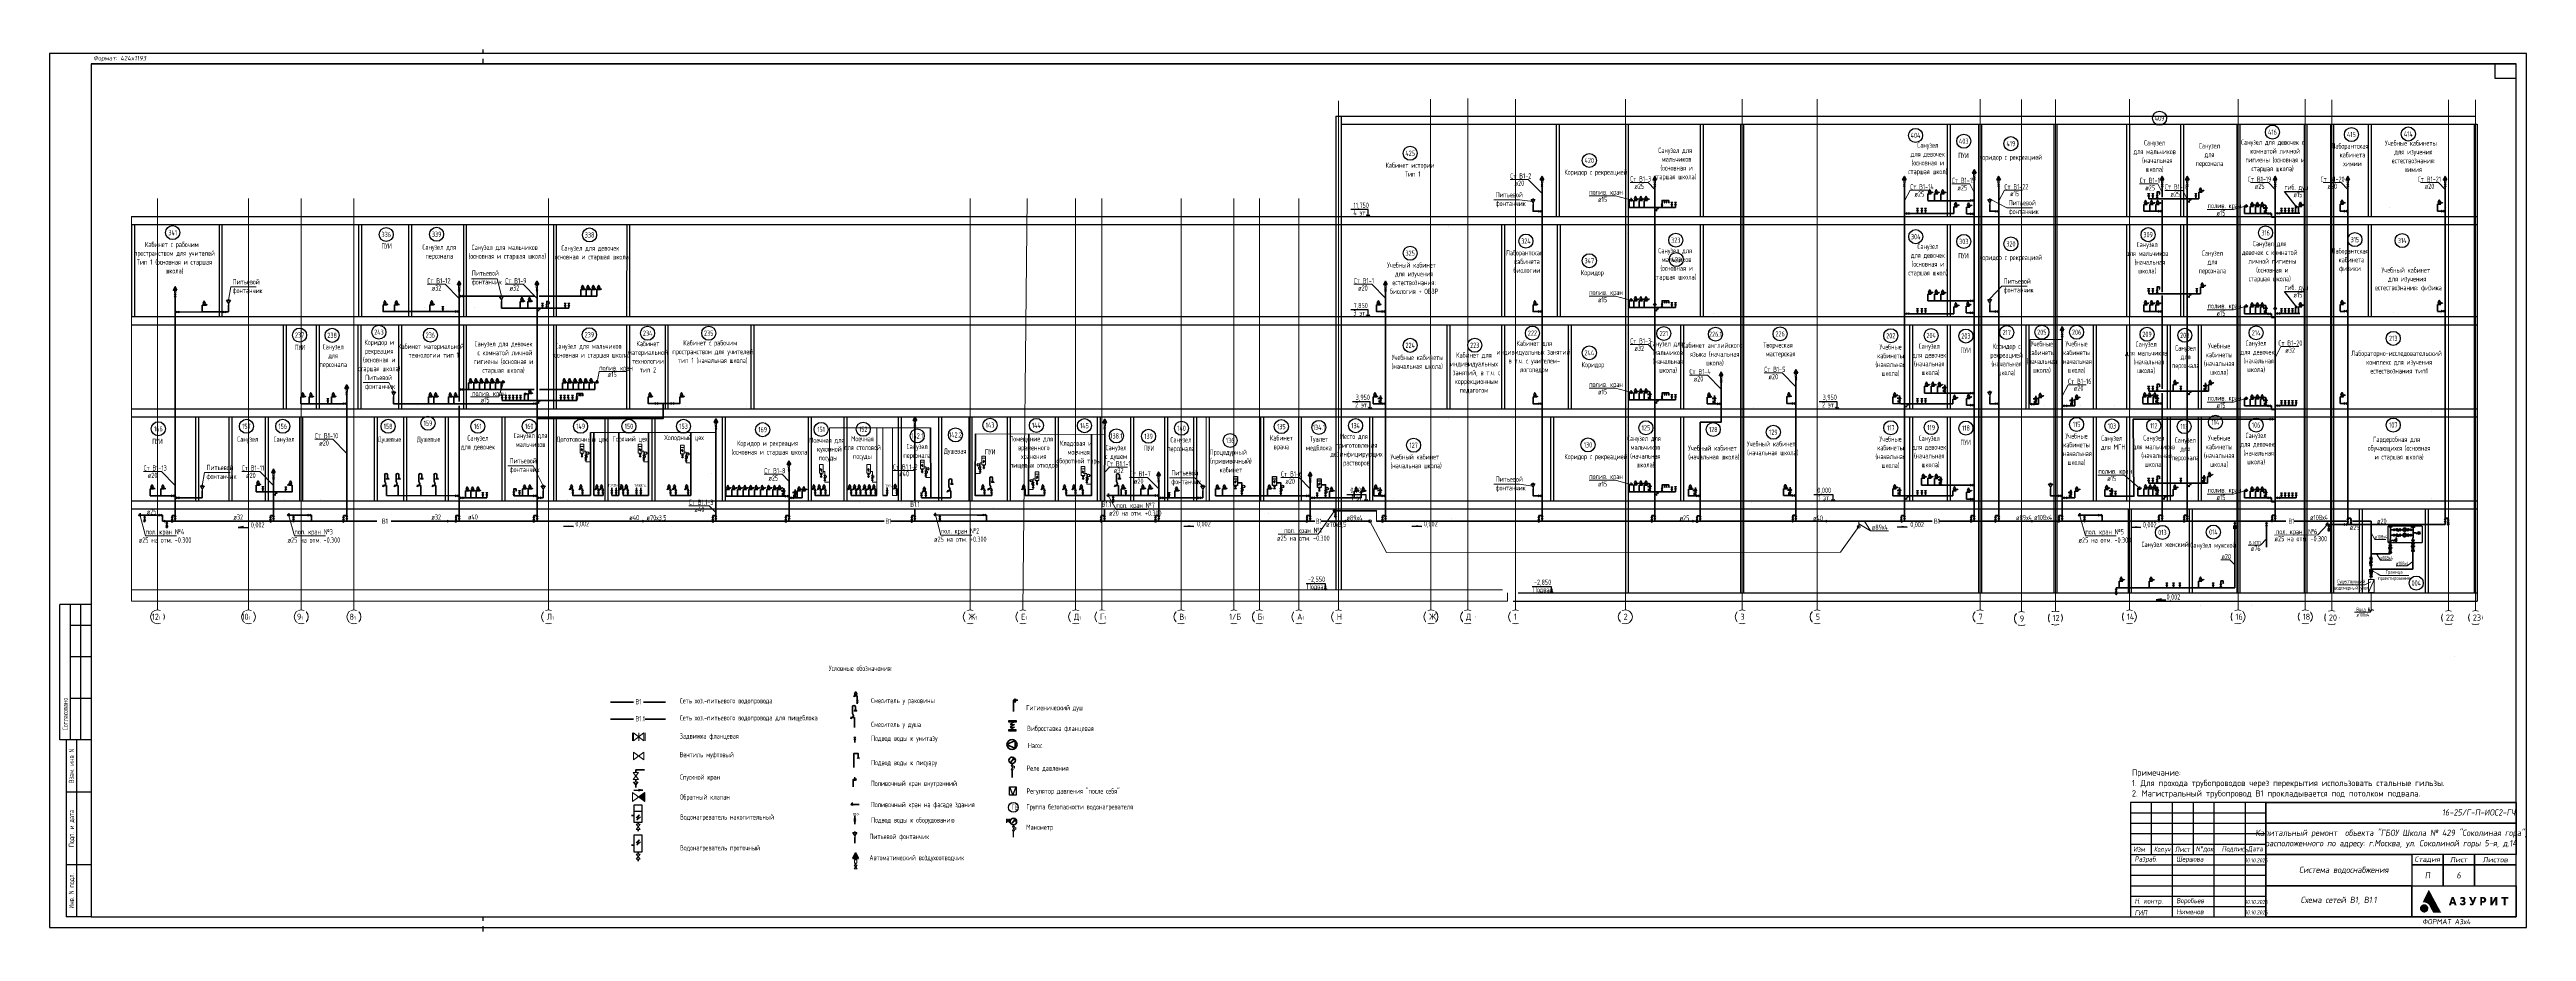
# Paper-space layout '6' of a CAD drawing. Header units: millimetres. Extents: x 0 to 46.8, y -0.1 to 16.6.
# The model-space entities are those that its viewports show. They can reach past a viewport. Long polylines and large blocks are cut down to what shows.
import ezdxf
from ezdxf import colors
from ezdxf.entities.mleader import LeaderData, LeaderLine
from ezdxf.enums import TextEntityAlignment as Align
from ezdxf.math import Vec2, Vec3

# ---------------------------------------------------------------- set-up
doc = ezdxf.new("R2010")
doc.units = ezdxf.units.MM
doc.header["$MEASUREMENT"] = 0
for name, pattern in [('ACAD_ISO03W100', [30, 12, -18]), ('CENTER', [2, 1.25, -0.25, 0.25, -0.25]), ('DASH', [0.375, 0.25, -0.125])]:
    doc.linetypes.add(name, pattern=pattern)
doc.layers.get('0').update_dxf_attribs({"color": 250, "lineweight": 9})
for name, color, linetype, lineweight in [('_0', 250, 'Continuous', 9), ('_STAMP', 250, 'Continuous', 30), ('_TEXT', 189, 'Continuous', 30), ('_Арматура', 7, 'Continuous', 15), ('_ВК-Text VK', 7, 'Continuous', 30), ('_ВК-В1', 5, 'Continuous', 40), ('_ВК-В1.1', 4, 'Continuous', 40), ('_ВК-вибровставка', 7, 'Continuous', 30), ('_ВК-водомер', 7, 'Continuous', 25), ('_ВК-насосы', 1, 'Continuous', 30), ('АР_Маркер экспликации', 239, 'Continuous', 13), ('АР_Номер помещения', 1, 'Continuous', 25), ('АР_Оси', 195, 'Continuous', 9), ('АР_Отметки', 250, 'Continuous', 15), ('АР_Помещения_площадь', 19, 'Continuous', 9), ('ВК_ХВС', 250, 'Continuous', 9), ('ФВ-5', 250, 'Continuous', 9)]:
    doc.layers.add(name, color=color, linetype=linetype, lineweight=lineweight)
for name, color, linetype in [('_RAMKA', 7, 'Continuous'), ('PDF _0', 7, 'Continuous'), ('PDF __Арматура', 7, 'Continuous'), ('PDF __В1', 5, 'Continuous'), ('PDF __ВК-Text В1', 7, 'Continuous'), ('PDF __ВК-В1', 5, 'Continuous'), ('PDF __ВК-В1-текст', 7, 'Continuous'), ('PDF __ВК-В1.1', 4, 'Continuous'), ('PDF __ВК-дренаж', 3, 'Continuous'), ('PDF __ВК-переход', 7, 'Continuous'), ('PDF __ВК-питьевой фонтанчик', 7, 'Continuous'), ('PDF __ВК-пол.кр.', 7, 'Continuous'), ('PDF __ВК-стены', 7, 'Continuous'), ('PDF __ВК-Т3', 1, 'Continuous'), ('PDF __ВК-Т3 смеш', 6, 'Continuous'), ('PDF __ВК-текст В1', 7, 'Continuous'), ('АР_Кровля дорожки', 245, 'Continuous'), ('АР_Таблицы', 250, 'Continuous'), ('ВК_ГВС', 7, 'Continuous')]:
    doc.layers.add(name, color=color, linetype=linetype)
doc.layers.add('_ВК-Т3.1_d', color=7, linetype='Continuous', lineweight=40, true_color=0xff9f7f)
doc.layers.add('PDF __ВК-Т3.1_d', color=7, linetype='Continuous', true_color=0xff9f7f)
doc.styles.add('GOST 2.304', font='CS_Gost2304.shx')
doc.styles.add('ISOCPEUR', font='isocpeur.ttf', dxfattribs={"width": 0.7})
doc.styles.add('SIMPLEX', font='simplex.shx', dxfattribs={"width": 0.85, "oblique": 7})
doc.styles.get("Standard").update_dxf_attribs({"font": 'isocpeur.ttf', "width": 0.7})
doc.styles.add('Архитектурный', font='isocpeur.ttf', dxfattribs={"oblique": 8})
doc.styles.add('Архитектурный размер', font='isocpeur.ttf', dxfattribs={"width": 0.8, "oblique": 8})
doc.styles.add('ГОСТ 2.304', font='isocpeur.ttf', dxfattribs={"width": 0.7})

# ---------------------------------------------------------------- blocks, each defined once
blk = doc.blocks.new('Логотип Азурит')
at = {"layer": '_STAMP', "linetype": 'Continuous', "true_color": 0x2a3756}
h = blk.add_hatch(color=159, dxfattribs=at)
h.dxf.hatch_style = 1
h.paths.add_polyline_path([(-39.4, 8.5), (-40, 9.6), (-40.6, 10.7), (-41.1, 11.7), (-41.6, 12.6), (-41.8, 12.9), (-41.9, 13), (-41.9, 12.9), (-42, 12.8), (-42.4, 12), (-42.8, 11.2), (-43.1, 10.5), (-43.5, 9.7), (-44.2, 8.3), (-44.5, 7.6), (-44.7, 7.1), (-44.8, 6.9), (-44.7, 6.9), (-44.5, 7), (-44.3, 7), (-44.1, 7), (-43.9, 7), (-43.7, 6.9), (-43.6, 6.9), (-43.4, 6.9), (-43.2, 6.8), (-43.1, 6.7), (-42.9, 6.7), (-42.7, 6.6), (-42.6, 6.5), (-42.4, 6.4), (-42.3, 6.3), (-42.2, 6.2), (-42, 6), (-41.9, 5.9), (-41.8, 5.8), (-41.7, 5.7), (-41.6, 5.5), (-41.3, 4.9), (-41, 4.4), (-40.6, 3.6), (-40, 2.6), (-39.8, 2.1), (-37.9, 2.1), (-36.5, 2.1), (-35.9, 2.1), (-36.5, 3.1), (-36.8, 3.8), (-37.2, 4.4), (-37.7, 5.3), (-38.2, 6.3), (-38.5, 6.9), (-38.9, 7.5)])
at = {"layer": '_STAMP', "linetype": 'Continuous', "true_color": 0x1447b7}
h = blk.add_hatch(color=162, dxfattribs=at)
h.dxf.hatch_style = 1
h.paths.add_polyline_path([(-42.1, 4.2), (-42.1, 4.4), (-42.1, 4.6), (-42.2, 4.8), (-42.3, 4.9), (-42.4, 5.1), (-42.5, 5.3), (-42.6, 5.4), (-42.7, 5.5), (-42.8, 5.6), (-42.9, 5.7), (-43.1, 5.9), (-43.4, 6), (-43.6, 6), (-43.9, 6.1), (-44.2, 6.1), (-44.4, 6.1), (-44.5, 6), (-44.7, 6), (-44.9, 5.9), (-45, 5.8), (-45.2, 5.7), (-45.4, 5.6), (-45.5, 5.5), (-45.6, 5.3), (-45.7, 5.2), (-45.8, 5), (-45.9, 4.9), (-46, 4.7), (-46, 4.5), (-46.1, 4.3), (-46.1, 4.1), (-46.1, 3.9), (-46, 3.7), (-46, 3.5), (-45.9, 3.4), (-45.9, 3.2), (-45.8, 3.1), (-45.7, 3), (-45.6, 2.9), (-45.5, 2.8), (-45.4, 2.7), (-45.3, 2.6), (-45.2, 2.5), (-45.1, 2.4), (-45, 2.3), (-44.8, 2.3), (-44.7, 2.2), (-44.6, 2.2), (-44.4, 2.2), (-44.3, 2.1), (-44.1, 2.1), (-43.8, 2.1), (-43.6, 2.2), (-43.3, 2.3), (-43.1, 2.4), (-42.9, 2.5), (-42.7, 2.7), (-42.6, 2.8), (-42.4, 3), (-42.3, 3.1), (-42.3, 3.3), (-42.2, 3.5), (-42.1, 3.7), (-42.1, 3.8), (-42.1, 4)])
at = {"layer": '_STAMP', "linetype": 'Continuous', "true_color": 0x2a3756}
h = blk.add_hatch(color=159, dxfattribs=at)
h.dxf.hatch_style = 1
h.paths.add_polyline_path([(-29.3, 7.9), (-29.6, 8.8), (-29.9, 9.5), (-30.4, 9.5), (-30.9, 9.5), (-30.9, 9.4), (-31.3, 8.4), (-31.6, 7.3), (-32, 6.3), (-32.2, 5.6), (-32.1, 5.6), (-31.7, 5.6), (-31.2, 5.6), (-31.1, 6), (-31, 6.4), (-30.4, 6.4), (-29.8, 6.4), (-29.6, 6), (-29.5, 5.6), (-29, 5.6), (-28.5, 5.6), (-28.6, 5.8), (-28.9, 6.8)])
h.paths.add_polyline_path([(-30.8, 7.2), (-30.7, 7.3), (-30.6, 7.9), (-30.4, 8.4), (-30.4, 8.6), (-30.4, 8.7), (-30.4, 8.6), (-30.3, 8.4), (-30.2, 8.1), (-30.1, 7.7), (-30, 7.3), (-30, 7.2), (-30.4, 7.2)], flags=16)
h = blk.add_hatch(color=159, dxfattribs=at)
h.dxf.hatch_style = 1
h.paths.add_polyline_path([(-24.4, 7.3), (-24.5, 7.4), (-24.6, 7.5), (-24.7, 7.6), (-24.8, 7.6), (-24.7, 7.7), (-24.6, 7.8), (-24.5, 7.9), (-24.5, 8), (-24.4, 8.1), (-24.3, 8.2), (-24.3, 8.3), (-24.3, 8.3), (-24.3, 8.5), (-24.3, 8.7), (-24.3, 8.7), (-24.3, 8.8), (-24.4, 9), (-24.5, 9.1), (-24.6, 9.3), (-24.8, 9.4), (-24.9, 9.5), (-25.1, 9.5), (-25.3, 9.6), (-25.6, 9.6), (-25.7, 9.6), (-25.9, 9.6), (-26.1, 9.6), (-26.2, 9.5), (-26.4, 9.5), (-26.5, 9.4), (-26.7, 9.3), (-26.8, 9.2), (-26.9, 9.2), (-26.8, 9), (-26.6, 8.7), (-26.5, 8.5), (-26.5, 8.5), (-26.5, 8.5), (-26.3, 8.6), (-26.2, 8.7), (-26.1, 8.7), (-25.9, 8.8), (-25.8, 8.8), (-25.7, 8.8), (-25.6, 8.8), (-25.5, 8.8), (-25.5, 8.7), (-25.4, 8.7), (-25.3, 8.6), (-25.3, 8.6), (-25.3, 8.5), (-25.3, 8.4), (-25.3, 8.3), (-25.3, 8.2), (-25.4, 8.1), (-25.4, 8.1), (-25.4, 8.1), (-25.5, 8), (-25.6, 8), (-25.8, 8), (-26.1, 8), (-26.1, 7.6), (-26.1, 7.2), (-25.8, 7.2), (-25.5, 7.2), (-25.5, 7.2), (-25.4, 7.2), (-25.3, 7.2), (-25.3, 7.1), (-25.2, 7.1), (-25.2, 7), (-25.2, 7), (-25.2, 6.9), (-25.2, 6.8), (-25.2, 6.7), (-25.2, 6.6), (-25.2, 6.6), (-25.3, 6.5), (-25.3, 6.5), (-25.4, 6.5), (-25.4, 6.4), (-25.5, 6.4), (-25.7, 6.4), (-25.8, 6.4), (-25.9, 6.4), (-26, 6.4), (-26.2, 6.5), (-26.3, 6.6), (-26.4, 6.7), (-26.5, 6.8), (-26.8, 6.5), (-26.9, 6.3), (-27, 6.2), (-27, 6.1), (-27, 6.1), (-26.9, 6.1), (-26.8, 6), (-26.6, 5.8), (-26.4, 5.7), (-26.2, 5.6), (-26, 5.6), (-25.8, 5.6), (-25.5, 5.6), (-25.3, 5.6), (-25.1, 5.6), (-25, 5.7), (-24.9, 5.7), (-24.7, 5.8), (-24.6, 5.9), (-24.5, 5.9), (-24.4, 6), (-24.4, 6.1), (-24.3, 6.2), (-24.3, 6.4), (-24.2, 6.5), (-24.2, 6.7), (-24.2, 6.8), (-24.2, 6.9), (-24.2, 7.1), (-24.3, 7.2), (-24.3, 7.3)])
h = blk.add_hatch(color=159, dxfattribs=at)
h.dxf.hatch_style = 1
h.paths.add_polyline_path([(-19.6, 8), (-19.4, 8.7), (-19.1, 9.2), (-19, 9.5), (-19.2, 9.5), (-19.5, 9.5), (-20, 9.5), (-20, 9.4), (-20.3, 8.7), (-20.6, 7.8), (-20.6, 7.7), (-20.7, 7.6), (-20.7, 7.6), (-20.7, 7.7), (-20.8, 8), (-21, 8.4), (-21.3, 9.1), (-21.5, 9.5), (-22.1, 9.5), (-22.6, 9.5), (-22.4, 9.2), (-21.9, 8.2), (-21.3, 7.1), (-21.1, 6.6), (-21.1, 6.6), (-21.1, 6.5), (-21.1, 6.5), (-21.2, 6.4), (-21.3, 6.4), (-21.4, 6.4), (-21.5, 6.4), (-21.5, 6.4), (-21.6, 6.4), (-21.7, 6.5), (-21.8, 6.5), (-21.9, 6.5), (-21.9, 6.4), (-22.1, 6), (-22.2, 5.9), (-22.2, 5.8), (-22.1, 5.8), (-21.9, 5.7), (-21.8, 5.6), (-21.7, 5.6), (-21.5, 5.6), (-21.3, 5.6), (-21.1, 5.6), (-21, 5.6), (-20.9, 5.7), (-20.8, 5.7), (-20.7, 5.8), (-20.6, 5.8), (-20.6, 5.9), (-20.5, 6), (-20.3, 6.2), (-20.3, 6.4), (-20.2, 6.5), (-19.9, 7.3)])
h = blk.add_hatch(color=159, dxfattribs=at)
h.dxf.hatch_style = 1
h.paths.add_polyline_path([(-14.5, 7.5), (-14.4, 7.6), (-14.4, 7.7), (-14.3, 8), (-14.3, 8.2), (-14.3, 8.4), (-14.4, 8.6), (-14.4, 8.8), (-14.5, 8.9), (-14.6, 9), (-14.6, 9.1), (-14.7, 9.2), (-14.8, 9.3), (-14.9, 9.4), (-15.1, 9.4), (-15.2, 9.5), (-15.3, 9.5), (-15.5, 9.5), (-16.3, 9.5), (-17.2, 9.5), (-17.2, 7.6), (-17.2, 5.6), (-16.7, 5.6), (-16.3, 5.6), (-16.3, 6.2), (-16.3, 6.8), (-15.9, 6.8), (-15.6, 6.8), (-15.4, 6.9), (-15.2, 6.9), (-15, 7), (-14.8, 7.1), (-14.7, 7.2), (-14.6, 7.4)])
h.paths.add_polyline_path([(-15.6, 7.7), (-15.7, 7.7), (-16, 7.7), (-16.3, 7.7), (-16.3, 8.2), (-16.3, 8.7), (-15.9, 8.7), (-15.6, 8.7), (-15.6, 8.7), (-15.5, 8.7), (-15.4, 8.6), (-15.4, 8.5), (-15.3, 8.4), (-15.3, 8.4), (-15.3, 8.2), (-15.3, 8.1), (-15.3, 8), (-15.3, 7.9), (-15.4, 7.9), (-15.4, 7.8), (-15.4, 7.8), (-15.5, 7.7)], flags=16)
h = blk.add_hatch(color=159, dxfattribs=at)
h.dxf.hatch_style = 1
h.paths.add_polyline_path([(-10.1, 7.8), (-10, 8), (-9.9, 8.1), (-9.9, 7.9), (-10, 7.5), (-10, 6.7), (-10, 5.6), (-9.5, 5.6), (-9, 5.6), (-9, 7.6), (-9, 9.5), (-9.5, 9.5), (-10, 9.5), (-10.4, 8.9), (-10.8, 8.1), (-11, 7.8), (-11.3, 7.3), (-11.4, 7.1), (-11.4, 7), (-11.4, 7.3), (-11.4, 7.8), (-11.4, 8.6), (-11.4, 9.5), (-11.9, 9.5), (-12.3, 9.5), (-12.3, 7.6), (-12.3, 5.6), (-11.9, 5.6), (-11.4, 5.6), (-11.2, 5.9), (-10.6, 6.9), (-10.3, 7.4)])
h = blk.add_hatch(color=159, dxfattribs=at)
h.dxf.hatch_style = 1
h.paths.add_polyline_path([(-3.7, 9.1), (-3.7, 9.5), (-5.4, 9.5), (-7.1, 9.5), (-7.1, 9.1), (-7.1, 8.7), (-6.5, 8.7), (-5.9, 8.7), (-5.9, 7.2), (-5.9, 5.6), (-5.4, 5.6), (-5, 5.6), (-5, 7.2), (-5, 8.7), (-4.3, 8.7), (-3.7, 8.7)])
blk = doc.blocks.new('_Azurit_Stamp 1')
at = {"layer": '_STAMP', "lineweight": -2}
for p, q in [((-185, 50), (-120, 50)), ((-120, 55), (-120, 0)), ((-185, 45), (-120, 45)), ((-185, 40), (-120, 40)), ((-185, 25), (-120, 25)), ((-185, 20), (-120, 20)), ((-185, 15), (-120, 15)), ((-185, 10), (-120, 10)), ((-185, 5), (-120, 5))]:
    blk.add_line(p, q, dxfattribs=at)
at = {"layer": '_STAMP', "lineweight": 30}
for p, q in [((-175, 55), (-175, 30)), ((-165, 55), (-165, 0)), ((-155, 55), (-155, 30)), ((-145, 55), (-145, 0)), ((-130, 55), (-130, 0)), ((-185, 35), (-120, 35)), ((-185, 30), (-120, 30))]:
    blk.add_line(p, q, dxfattribs=at)
at = {"layer": '_STAMP', "lineweight": -2}
blk.add_lwpolyline([(-185, 0), (0, 0), (0, 55), (-185, 55)], close=True, dxfattribs=at)
at = {"layer": '_STAMP', "lineweight": 30}
for points in [[(-185, 0), (0, 0), (0, 55), (-185, 55)], [(-120, 55), (0, 55), (0, 45), (-120, 45)], [(-120, 45), (0, 45), (0, 30), (-120, 30)], [(-120, 30), (-50, 30), (-50, 15), (-120, 15)], [(-50, 25), (-35, 25), (-35, 30), (-50, 30)], [(-50, 15), (-35, 15), (-35, 25), (-50, 25)], [(-35, 25), (-20, 25), (-20, 30), (-35, 30)], [(-35, 15), (-20, 15), (-20, 25), (-35, 25)], [(-20, 25), (0, 25), (0, 30), (-20, 30)], [(-20, 15), (0, 15), (0, 25), (-20, 25)], [(-120, 15), (-50, 15), (-50, 0), (-120, 0)], [(-50, 15), (0, 15), (0, 0), (-50, 0)]]:
    blk.add_lwpolyline(points, close=True, dxfattribs=at)
at = {"linetype": 'Continuous'}
blk.add_blockref('Логотип Азурит', (0, 0), dxfattribs=at)
at = {"layer": '_STAMP', "style": 'Архитектурный', "oblique": 8, "width": 0.8}
for p in [(-130.1, 26.2), (-130.1, 6.2), (-130.1, 1.2)]:
    blk.add_text('10.10.2026', height=2, dxfattribs=at).set_placement(p)
at = {"layer": '_STAMP', "color": 7, "lineweight": -2, "attachment_point": 4, "style": 'Архитектурный размер'}
for s, width, gutter_width, heights, insert, char_height in [('{\\C256;\\c0;16-25/Г-П-ИОС2-ГЧ}', 69.159, 0, [9.61], (-35.5, 50.2), 3), ('Изм', 10, 12.5, [0], (-183.7, 32.5), 2.5), ('Разраб.', 20, 12.5, [0], (-183, 27.5), 2.5), ('{\\W0.7;Кол.уч}', 10, 12.5, [0], (-173.7, 32.2), 2.5), ('Лист', 10, 12.5, [0], (-163.7, 32.5), 2.5), ('Шершова', 20, 12.5, [0], (-163, 27.5), 2.5), ('N%%Dдок', 10, 12.5, [0], (-153.7, 32.5), 2.5), ('Подпись', 10, 12.5, [0], (-141.2, 32.5), 2.5), ('Дата', 10, 12.5, [0], (-128.7, 32.5), 2.5), ('Н. контр.', 20, 12.5, [0], (-183, 7.3), 2.5), ('ГИП', 20, 12.5, [0], (-183, 2), 2.5), ('Воробьев', 20, 12.5, [0], (-163, 7.5), 2.5), ('Нименов', 20, 12.5, [0], (-163, 2.5), 2.5)]:
    blk.add_mtext_dynamic_manual_height_columns(s, width=width, gutter_width=gutter_width, heights=heights, dxfattribs=dict(at, insert=insert, char_height=char_height))
at = {"layer": '_STAMP', "color": 7, "lineweight": -2, "char_height": 3, "width": 120, "attachment_point": 5, "style": 'Архитектурный размер'}
for s, insert in [('Капитальный ремонт  объекта "ГБОУ Школа № 429 "Соколиная гора", расположенного по адресу: г.Москва, ул. Соколиной горы 5-я, д.14', (-60, 37.5)), ('Система водоснабжения', (-82.6, 22.4))]:
    blk.add_mtext(s, dxfattribs=dict(at, insert=insert))
at = {"layer": '_STAMP', "lineweight": -2, "char_height": 2.5, "attachment_point": 5, "style": 'Архитектурный'}
for s, insert in [('Стадия', (-42.5, 27.5)), ('Лист', (-27.5, 27.5)), ('Листов', (-10, 27.5))]:
    blk.add_mtext_dynamic_manual_height_columns(s, width=15, gutter_width=12.5, heights=[0], dxfattribs=dict(at, insert=insert))
blk = doc.blocks.new('_DOP_POLE')
at = {"layer": '_STAMP'}
for p, q in [((-15, 85), (-15, 150)), ((0, 150), (-15, 150)), ((-10, 85), (-10, 150)), ((-5, 85), (-5, 150)), ((0, 150), (0, 0)), ((0, 140), (-10, 140)), ((0, 125), (-10, 125)), ((0, 105), (-10, 105)), ((0, 85), (-15, 85)), ((-12, 85), (-12, 0)), ((-7, 85), (-7, 0)), ((0, 60), (-12, 60)), ((0, 25), (-12, 25)), ((0, 0), (-12, 0))]:
    blk.add_line(p, q, dxfattribs=at)
at = {"layer": '_TEXT', "style": 'ISOCPEUR', "width": 0.7}
for s, p in [('Согласовано', (-12.5, 97.5)), ('Взам. инв N', (-9.5, 72.5)), ('Подп. и дата', (-9.5, 42.5)), ('Инв. N подл.', (-9.5, 12.5))]:
    blk.add_text(s, height=2.5, rotation=90, dxfattribs=at).set_placement(p, align=Align.MIDDLE_CENTER)
blk = doc.blocks.new('*U2765')
at = {"color": 0}
for p, q in [((1175.6, 409.7), (1175.6, 416.7)), ((1185.6, 409.7), (1175.6, 409.7))]:
    blk.add_line(p, q, dxfattribs=at)
at = {"layer": '_RAMKA', "color": 253, "linetype": 'ACAD_ISO03W100', "ltscale": 0.12}
for p, q in [((210, 416.7), (210, 423.7)), ((210, 0), (210, 7))]:
    blk.add_line(p, q, dxfattribs=at)
at = {"layer": '_RAMKA', "color": 0}
for points in [[(2, 2), (1190.6, 2), (1190.6, 421.7), (2, 421.7)], [(22, 7), (1185.6, 7), (1185.6, 416.7), (22, 416.7)]]:
    blk.add_lwpolyline(points, close=True, dxfattribs=at)
at = {"layer": '_RAMKA'}
blk.add_blockref('_DOP_POLE', (22, 7), dxfattribs=at)
at = {"layer": '_RAMKA', "color": 8, "insert": (23, 419.2), "char_height": 2.2, "attachment_point": 4, "style": 'SIMPLEX'}
blk.add_mtext_dynamic_manual_height_columns('Формат: 424x1193', width=59.756, gutter_width=12.5, heights=[0], dxfattribs=at)
at = {"layer": '_RAMKA', "color": 8, "style": 'SIMPLEX', "oblique": 7, "width": 0.85}
blk.add_attdef('ФОРМАТ_А', (1140.6, 3.5), '', height=2.5, dxfattribs=at)
blk = doc.blocks.new('_DotSmall')
at = {"color": 0, "linetype": 'ByBlock', "const_width": 0.5}
blk.add_lwpolyline([(-0.0625, 0, 1), (0.0625, 0, 1)], format="xyb", close=True, dxfattribs=at)
blk = doc.blocks.new('*U2397')
at = {"layer": 'АР_Номер помещения', "color": 7}
blk.add_circle((-15720, 4793), 400, dxfattribs=at)
at = {"layer": 'АР_Помещения_площадь', "color": 7}
blk.add_line((-13545, 633), (-13545, 633), dxfattribs=at)
at = {"color": 7, "style": 'ISOCPEUR', "width": 0.7, "flags": 1}
blk.add_attdef('КАТЕГОРИЯ', (-499, -2092), '', height=250, dxfattribs=at)
at = {"layer": 'АР_Номер помещения', "color": 7, "style": 'ISOCPEUR', "width": 0.7}
blk.add_attdef('НОМЕР_ПОМЕЩЕНИЯ', text='', height=300, dxfattribs=at).set_placement((-15720, 4793), align=Align.MIDDLE_CENTER)
at = {"layer": 'АР_Помещения_площадь', "color": 7, "style": 'ISOCPEUR', "width": 0.7}
blk.add_attdef('ПЛОЩАДЬ_ПОМЕЩЕНИЯ', text='', height=200, dxfattribs=at).set_placement((-13540, 880), align=Align.MIDDLE_RIGHT)
at = {"layer": 'АР_Помещения_площадь', "color": 7, "lineweight": 30, "width": 0.7, "flags": 104}
blk.add_attdef('ИМЯ_ПОМЕЩЕНИЯ', text='', height=100, dxfattribs=at).set_placement((158, 1217), align=Align.MIDDLE_CENTER)
blk = doc.blocks.new('*U2398')
at = {"layer": 'АР_Номер помещения', "color": 7}
blk.add_circle((-15720, 4793), 400, dxfattribs=at)
at = {"layer": 'АР_Помещения_площадь', "color": 7}
blk.add_line((-13545, 633), (-13545, 633), dxfattribs=at)
at = {"color": 7, "style": 'ISOCPEUR', "width": 0.7, "flags": 1}
blk.add_attdef('КАТЕГОРИЯ', (-499, -2092), '', height=250, dxfattribs=at)
at = {"layer": 'АР_Номер помещения', "color": 7, "style": 'ISOCPEUR', "width": 0.7}
blk.add_attdef('НОМЕР_ПОМЕЩЕНИЯ', text='', height=300, dxfattribs=at).set_placement((-15720, 4793), align=Align.MIDDLE_CENTER)
at = {"layer": 'АР_Помещения_площадь', "color": 7, "style": 'ISOCPEUR', "width": 0.7}
blk.add_attdef('ПЛОЩАДЬ_ПОМЕЩЕНИЯ', text='', height=200, dxfattribs=at).set_placement((-13540, 880), align=Align.MIDDLE_RIGHT)
at = {"layer": 'АР_Помещения_площадь', "color": 7, "lineweight": 30, "width": 0.7, "flags": 104}
blk.add_attdef('ИМЯ_ПОМЕЩЕНИЯ', text='', height=100, dxfattribs=at).set_placement((158, 1217), align=Align.MIDDLE_CENTER)
blk = doc.blocks.new('*U2399')
at = {"layer": 'АР_Номер помещения', "color": 7}
blk.add_circle((-15720, 4793), 400, dxfattribs=at)
at = {"layer": 'АР_Помещения_площадь', "color": 7}
blk.add_line((-13545, 633), (-13545, 633), dxfattribs=at)
at = {"color": 7, "style": 'ISOCPEUR', "width": 0.7, "flags": 1}
blk.add_attdef('КАТЕГОРИЯ', (-499, -2092), '', height=250, dxfattribs=at)
at = {"layer": 'АР_Номер помещения', "color": 7, "style": 'ISOCPEUR', "width": 0.7}
blk.add_attdef('НОМЕР_ПОМЕЩЕНИЯ', text='', height=300, dxfattribs=at).set_placement((-15720, 4793), align=Align.MIDDLE_CENTER)
at = {"layer": 'АР_Помещения_площадь', "color": 7, "style": 'ISOCPEUR', "width": 0.7}
blk.add_attdef('ПЛОЩАДЬ_ПОМЕЩЕНИЯ', text='', height=200, dxfattribs=at).set_placement((-13540, 880), align=Align.MIDDLE_RIGHT)
at = {"layer": 'АР_Помещения_площадь', "color": 7, "lineweight": 30, "width": 0.7, "flags": 104}
blk.add_attdef('ИМЯ_ПОМЕЩЕНИЯ', text='', height=100, dxfattribs=at).set_placement((158, 1217), align=Align.MIDDLE_CENTER)
blk = doc.blocks.new('*U2400')
at = {"layer": 'АР_Номер помещения', "color": 7}
blk.add_circle((-15720, 4793), 400, dxfattribs=at)
at = {"layer": 'АР_Помещения_площадь', "color": 7}
blk.add_line((-13545, 633), (-13545, 633), dxfattribs=at)
at = {"color": 7, "style": 'ISOCPEUR', "width": 0.7, "flags": 1}
blk.add_attdef('КАТЕГОРИЯ', (-499, -2092), '', height=250, dxfattribs=at)
at = {"layer": 'АР_Номер помещения', "color": 7, "style": 'ISOCPEUR', "width": 0.7}
blk.add_attdef('НОМЕР_ПОМЕЩЕНИЯ', text='', height=300, dxfattribs=at).set_placement((-15720, 4793), align=Align.MIDDLE_CENTER)
at = {"layer": 'АР_Помещения_площадь', "color": 7, "style": 'ISOCPEUR', "width": 0.7}
blk.add_attdef('ПЛОЩАДЬ_ПОМЕЩЕНИЯ', text='', height=200, dxfattribs=at).set_placement((-13540, 880), align=Align.MIDDLE_RIGHT)
at = {"layer": 'АР_Помещения_площадь', "color": 7, "lineweight": 30, "width": 0.7, "flags": 104}
blk.add_attdef('ИМЯ_ПОМЕЩЕНИЯ', text='', height=100, dxfattribs=at).set_placement((158, 1217), align=Align.MIDDLE_CENTER)
blk = doc.blocks.new('*U2401')
at = {"layer": 'АР_Номер помещения', "color": 7}
blk.add_circle((-15720, 4793), 400, dxfattribs=at)
at = {"layer": 'АР_Помещения_площадь', "color": 7}
blk.add_line((-13545, 633), (-13545, 633), dxfattribs=at)
at = {"color": 7, "style": 'ISOCPEUR', "width": 0.7, "flags": 1}
blk.add_attdef('КАТЕГОРИЯ', (-499, -2092), '', height=250, dxfattribs=at)
at = {"layer": 'АР_Номер помещения', "color": 7, "style": 'ISOCPEUR', "width": 0.7}
blk.add_attdef('НОМЕР_ПОМЕЩЕНИЯ', text='', height=300, dxfattribs=at).set_placement((-15720, 4793), align=Align.MIDDLE_CENTER)
at = {"layer": 'АР_Помещения_площадь', "color": 7, "style": 'ISOCPEUR', "width": 0.7}
blk.add_attdef('ПЛОЩАДЬ_ПОМЕЩЕНИЯ', text='', height=200, dxfattribs=at).set_placement((-13540, 880), align=Align.MIDDLE_RIGHT)
at = {"layer": 'АР_Помещения_площадь', "color": 7, "lineweight": 30, "width": 0.7, "flags": 104}
blk.add_attdef('ИМЯ_ПОМЕЩЕНИЯ', text='', height=100, dxfattribs=at).set_placement((158, 1217), align=Align.MIDDLE_CENTER)
blk = doc.blocks.new('*U2402')
at = {"layer": 'АР_Номер помещения', "color": 7}
blk.add_circle((-15720, 4793), 400, dxfattribs=at)
at = {"layer": 'АР_Помещения_площадь', "color": 7}
blk.add_line((-13545, 633), (-13545, 633), dxfattribs=at)
at = {"color": 7, "style": 'ISOCPEUR', "width": 0.7, "flags": 1}
blk.add_attdef('КАТЕГОРИЯ', (-499, -2092), '', height=250, dxfattribs=at)
at = {"layer": 'АР_Номер помещения', "color": 7, "style": 'ISOCPEUR', "width": 0.7}
blk.add_attdef('НОМЕР_ПОМЕЩЕНИЯ', text='', height=300, dxfattribs=at).set_placement((-15720, 4793), align=Align.MIDDLE_CENTER)
at = {"layer": 'АР_Помещения_площадь', "color": 7, "style": 'ISOCPEUR', "width": 0.7}
blk.add_attdef('ПЛОЩАДЬ_ПОМЕЩЕНИЯ', text='', height=200, dxfattribs=at).set_placement((-13540, 880), align=Align.MIDDLE_RIGHT)
at = {"layer": 'АР_Помещения_площадь', "color": 7, "lineweight": 30, "width": 0.7, "flags": 104}
blk.add_attdef('ИМЯ_ПОМЕЩЕНИЯ', text='', height=100, dxfattribs=at).set_placement((158, 1217), align=Align.MIDDLE_CENTER)
blk = doc.blocks.new('*U2403')
at = {"layer": 'АР_Номер помещения', "color": 7}
blk.add_circle((-15720, 4793), 400, dxfattribs=at)
at = {"layer": 'АР_Помещения_площадь', "color": 7}
blk.add_line((-13545, 633), (-13545, 633), dxfattribs=at)
at = {"color": 7, "style": 'ISOCPEUR', "width": 0.7, "flags": 1}
blk.add_attdef('КАТЕГОРИЯ', (-499, -2092), '', height=250, dxfattribs=at)
at = {"layer": 'АР_Номер помещения', "color": 7, "style": 'ISOCPEUR', "width": 0.7}
blk.add_attdef('НОМЕР_ПОМЕЩЕНИЯ', text='', height=300, dxfattribs=at).set_placement((-15720, 4793), align=Align.MIDDLE_CENTER)
at = {"layer": 'АР_Помещения_площадь', "color": 7, "style": 'ISOCPEUR', "width": 0.7}
blk.add_attdef('ПЛОЩАДЬ_ПОМЕЩЕНИЯ', text='', height=200, dxfattribs=at).set_placement((-13540, 880), align=Align.MIDDLE_RIGHT)
at = {"layer": 'АР_Помещения_площадь', "color": 7, "lineweight": 30, "width": 0.7, "flags": 104}
blk.add_attdef('ИМЯ_ПОМЕЩЕНИЯ', text='', height=100, dxfattribs=at).set_placement((158, 1217), align=Align.MIDDLE_CENTER)
blk = doc.blocks.new('*U2404')
at = {"layer": 'АР_Номер помещения', "color": 7}
blk.add_circle((-15720, 4793), 400, dxfattribs=at)
at = {"layer": 'АР_Помещения_площадь', "color": 7}
blk.add_line((-13545, 633), (-13545, 633), dxfattribs=at)
at = {"color": 7, "style": 'ISOCPEUR', "width": 0.7, "flags": 1}
blk.add_attdef('КАТЕГОРИЯ', (-499, -2092), '', height=250, dxfattribs=at)
at = {"layer": 'АР_Номер помещения', "color": 7, "style": 'ISOCPEUR', "width": 0.7}
blk.add_attdef('НОМЕР_ПОМЕЩЕНИЯ', text='', height=300, dxfattribs=at).set_placement((-15720, 4793), align=Align.MIDDLE_CENTER)
at = {"layer": 'АР_Помещения_площадь', "color": 7, "style": 'ISOCPEUR', "width": 0.7}
blk.add_attdef('ПЛОЩАДЬ_ПОМЕЩЕНИЯ', text='', height=200, dxfattribs=at).set_placement((-13540, 880), align=Align.MIDDLE_RIGHT)
at = {"layer": 'АР_Помещения_площадь', "color": 7, "lineweight": 30, "width": 0.7, "flags": 104}
blk.add_attdef('ИМЯ_ПОМЕЩЕНИЯ', text='', height=100, dxfattribs=at).set_placement((158, 1217), align=Align.MIDDLE_CENTER)
blk = doc.blocks.new('*U2405')
at = {"layer": 'АР_Номер помещения', "color": 7}
blk.add_circle((-15720, 4793), 400, dxfattribs=at)
at = {"layer": 'АР_Помещения_площадь', "color": 7}
blk.add_line((-13545, 633), (-13545, 633), dxfattribs=at)
at = {"color": 7, "style": 'ISOCPEUR', "width": 0.7, "flags": 1}
blk.add_attdef('КАТЕГОРИЯ', (-499, -2092), '', height=250, dxfattribs=at)
at = {"layer": 'АР_Номер помещения', "color": 7, "style": 'ISOCPEUR', "width": 0.7}
blk.add_attdef('НОМЕР_ПОМЕЩЕНИЯ', text='', height=300, dxfattribs=at).set_placement((-15720, 4793), align=Align.MIDDLE_CENTER)
at = {"layer": 'АР_Помещения_площадь', "color": 7, "style": 'ISOCPEUR', "width": 0.7}
blk.add_attdef('ПЛОЩАДЬ_ПОМЕЩЕНИЯ', text='', height=200, dxfattribs=at).set_placement((-13540, 880), align=Align.MIDDLE_RIGHT)
at = {"layer": 'АР_Помещения_площадь', "color": 7, "lineweight": 30, "width": 0.7, "flags": 104}
blk.add_attdef('ИМЯ_ПОМЕЩЕНИЯ', text='', height=100, dxfattribs=at).set_placement((158, 1217), align=Align.MIDDLE_CENTER)
blk = doc.blocks.new('*U2406')
at = {"layer": 'АР_Номер помещения', "color": 7}
blk.add_circle((-15720, 4793), 400, dxfattribs=at)
at = {"layer": 'АР_Помещения_площадь', "color": 7}
blk.add_line((-13545, 633), (-13545, 633), dxfattribs=at)
at = {"color": 7, "style": 'ISOCPEUR', "width": 0.7, "flags": 1}
blk.add_attdef('КАТЕГОРИЯ', (-499, -2092), '', height=250, dxfattribs=at)
at = {"layer": 'АР_Номер помещения', "color": 7, "style": 'ISOCPEUR', "width": 0.7}
blk.add_attdef('НОМЕР_ПОМЕЩЕНИЯ', text='', height=300, dxfattribs=at).set_placement((-15720, 4793), align=Align.MIDDLE_CENTER)
at = {"layer": 'АР_Помещения_площадь', "color": 7, "style": 'ISOCPEUR', "width": 0.7}
blk.add_attdef('ПЛОЩАДЬ_ПОМЕЩЕНИЯ', text='', height=200, dxfattribs=at).set_placement((-13540, 880), align=Align.MIDDLE_RIGHT)
at = {"layer": 'АР_Помещения_площадь', "color": 7, "lineweight": 30, "width": 0.7, "flags": 104}
blk.add_attdef('ИМЯ_ПОМЕЩЕНИЯ', text='', height=100, dxfattribs=at).set_placement((158, 1217), align=Align.MIDDLE_CENTER)
blk = doc.blocks.new('*U2407')
at = {"layer": 'АР_Номер помещения', "color": 7}
blk.add_circle((-15720, 4793), 400, dxfattribs=at)
at = {"layer": 'АР_Помещения_площадь', "color": 7}
blk.add_line((-13545, 633), (-13545, 633), dxfattribs=at)
at = {"color": 7, "style": 'ISOCPEUR', "width": 0.7, "flags": 1}
blk.add_attdef('КАТЕГОРИЯ', (-499, -2092), '', height=250, dxfattribs=at)
at = {"layer": 'АР_Номер помещения', "color": 7, "style": 'ISOCPEUR', "width": 0.7}
blk.add_attdef('НОМЕР_ПОМЕЩЕНИЯ', text='', height=300, dxfattribs=at).set_placement((-15720, 4793), align=Align.MIDDLE_CENTER)
at = {"layer": 'АР_Помещения_площадь', "color": 7, "style": 'ISOCPEUR', "width": 0.7}
blk.add_attdef('ПЛОЩАДЬ_ПОМЕЩЕНИЯ', text='', height=200, dxfattribs=at).set_placement((-13540, 880), align=Align.MIDDLE_RIGHT)
at = {"layer": 'АР_Помещения_площадь', "color": 7, "lineweight": 30, "width": 0.7, "flags": 104}
blk.add_attdef('ИМЯ_ПОМЕЩЕНИЯ', text='', height=100, dxfattribs=at).set_placement((158, 1217), align=Align.MIDDLE_CENTER)
blk = doc.blocks.new('*U2408')
at = {"layer": 'АР_Номер помещения', "color": 7}
blk.add_circle((-15720, 4793), 400, dxfattribs=at)
at = {"layer": 'АР_Помещения_площадь', "color": 7}
blk.add_line((-13545, 633), (-13545, 633), dxfattribs=at)
at = {"color": 7, "style": 'ISOCPEUR', "width": 0.7, "flags": 1}
blk.add_attdef('КАТЕГОРИЯ', (-499, -2092), '', height=250, dxfattribs=at)
at = {"layer": 'АР_Номер помещения', "color": 7, "style": 'ISOCPEUR', "width": 0.7}
blk.add_attdef('НОМЕР_ПОМЕЩЕНИЯ', text='', height=300, dxfattribs=at).set_placement((-15720, 4793), align=Align.MIDDLE_CENTER)
at = {"layer": 'АР_Помещения_площадь', "color": 7, "style": 'ISOCPEUR', "width": 0.7}
blk.add_attdef('ПЛОЩАДЬ_ПОМЕЩЕНИЯ', text='', height=200, dxfattribs=at).set_placement((-13540, 880), align=Align.MIDDLE_RIGHT)
at = {"layer": 'АР_Помещения_площадь', "color": 7, "lineweight": 30, "width": 0.7, "flags": 104}
blk.add_attdef('ИМЯ_ПОМЕЩЕНИЯ', text='', height=100, dxfattribs=at).set_placement((158, 1217), align=Align.MIDDLE_CENTER)
blk = doc.blocks.new('*U2409')
at = {"layer": 'АР_Номер помещения', "color": 7}
blk.add_circle((-15720, 4793), 400, dxfattribs=at)
at = {"layer": 'АР_Помещения_площадь', "color": 7}
blk.add_line((-13545, 633), (-13545, 633), dxfattribs=at)
at = {"color": 7, "style": 'ISOCPEUR', "width": 0.7, "flags": 1}
blk.add_attdef('КАТЕГОРИЯ', (-499, -2092), '', height=250, dxfattribs=at)
at = {"layer": 'АР_Номер помещения', "color": 7, "style": 'ISOCPEUR', "width": 0.7}
blk.add_attdef('НОМЕР_ПОМЕЩЕНИЯ', text='', height=300, dxfattribs=at).set_placement((-15720, 4793), align=Align.MIDDLE_CENTER)
at = {"layer": 'АР_Помещения_площадь', "color": 7, "style": 'ISOCPEUR', "width": 0.7}
blk.add_attdef('ПЛОЩАДЬ_ПОМЕЩЕНИЯ', text='', height=200, dxfattribs=at).set_placement((-13540, 880), align=Align.MIDDLE_RIGHT)
at = {"layer": 'АР_Помещения_площадь', "color": 7, "lineweight": 30, "width": 0.7, "flags": 104}
blk.add_attdef('ИМЯ_ПОМЕЩЕНИЯ', text='', height=100, dxfattribs=at).set_placement((158, 1217), align=Align.MIDDLE_CENTER)
blk = doc.blocks.new('*U2410')
at = {"layer": 'АР_Номер помещения', "color": 7}
blk.add_circle((-15720, 4793), 400, dxfattribs=at)
at = {"layer": 'АР_Помещения_площадь', "color": 7}
blk.add_line((-13545, 633), (-13545, 633), dxfattribs=at)
at = {"color": 7, "style": 'ISOCPEUR', "width": 0.7, "flags": 1}
blk.add_attdef('КАТЕГОРИЯ', (-499, -2092), '', height=250, dxfattribs=at)
at = {"layer": 'АР_Номер помещения', "color": 7, "style": 'ISOCPEUR', "width": 0.7}
blk.add_attdef('НОМЕР_ПОМЕЩЕНИЯ', text='', height=300, dxfattribs=at).set_placement((-15720, 4793), align=Align.MIDDLE_CENTER)
at = {"layer": 'АР_Помещения_площадь', "color": 7, "style": 'ISOCPEUR', "width": 0.7}
blk.add_attdef('ПЛОЩАДЬ_ПОМЕЩЕНИЯ', text='', height=200, dxfattribs=at).set_placement((-13540, 880), align=Align.MIDDLE_RIGHT)
at = {"layer": 'АР_Помещения_площадь', "color": 7, "lineweight": 30, "width": 0.7, "flags": 104}
blk.add_attdef('ИМЯ_ПОМЕЩЕНИЯ', text='', height=100, dxfattribs=at).set_placement((158, 1217), align=Align.MIDDLE_CENTER)
blk = doc.blocks.new('*U2411')
at = {"layer": 'АР_Номер помещения', "color": 7}
blk.add_circle((-15720, 4793), 400, dxfattribs=at)
at = {"layer": 'АР_Помещения_площадь', "color": 7}
blk.add_line((-13545, 633), (-13545, 633), dxfattribs=at)
at = {"color": 7, "style": 'ISOCPEUR', "width": 0.7, "flags": 1}
blk.add_attdef('КАТЕГОРИЯ', (-499, -2092), '', height=250, dxfattribs=at)
at = {"layer": 'АР_Номер помещения', "color": 7, "style": 'ISOCPEUR', "width": 0.7}
blk.add_attdef('НОМЕР_ПОМЕЩЕНИЯ', text='', height=300, dxfattribs=at).set_placement((-15720, 4793), align=Align.MIDDLE_CENTER)
at = {"layer": 'АР_Помещения_площадь', "color": 7, "style": 'ISOCPEUR', "width": 0.7}
blk.add_attdef('ПЛОЩАДЬ_ПОМЕЩЕНИЯ', text='', height=200, dxfattribs=at).set_placement((-13540, 880), align=Align.MIDDLE_RIGHT)
at = {"layer": 'АР_Помещения_площадь', "color": 7, "lineweight": 30, "width": 0.7, "flags": 104}
blk.add_attdef('ИМЯ_ПОМЕЩЕНИЯ', text='', height=100, dxfattribs=at).set_placement((158, 1217), align=Align.MIDDLE_CENTER)
blk = doc.blocks.new('*U2412')
at = {"layer": 'АР_Номер помещения', "color": 7}
blk.add_circle((-15720, 4793), 400, dxfattribs=at)
at = {"layer": 'АР_Помещения_площадь', "color": 7}
blk.add_line((-13545, 633), (-13545, 633), dxfattribs=at)
at = {"color": 7, "style": 'ISOCPEUR', "width": 0.7, "flags": 1}
blk.add_attdef('КАТЕГОРИЯ', (-499, -2092), '', height=250, dxfattribs=at)
at = {"layer": 'АР_Номер помещения', "color": 7, "style": 'ISOCPEUR', "width": 0.7}
blk.add_attdef('НОМЕР_ПОМЕЩЕНИЯ', text='', height=300, dxfattribs=at).set_placement((-15720, 4793), align=Align.MIDDLE_CENTER)
at = {"layer": 'АР_Помещения_площадь', "color": 7, "style": 'ISOCPEUR', "width": 0.7}
blk.add_attdef('ПЛОЩАДЬ_ПОМЕЩЕНИЯ', text='', height=200, dxfattribs=at).set_placement((-13540, 880), align=Align.MIDDLE_RIGHT)
at = {"layer": 'АР_Помещения_площадь', "color": 7, "lineweight": 30, "width": 0.7, "flags": 104}
blk.add_attdef('ИМЯ_ПОМЕЩЕНИЯ', text='', height=100, dxfattribs=at).set_placement((158, 1217), align=Align.MIDDLE_CENTER)
blk = doc.blocks.new('*U2414')
at = {"layer": 'АР_Номер помещения', "color": 7}
blk.add_circle((-15720, 4793), 400, dxfattribs=at)
at = {"layer": 'АР_Помещения_площадь', "color": 7}
blk.add_line((-13545, 633), (-13545, 633), dxfattribs=at)
at = {"color": 7, "style": 'ISOCPEUR', "width": 0.7, "flags": 1}
blk.add_attdef('КАТЕГОРИЯ', (-499, -2092), '', height=250, dxfattribs=at)
at = {"layer": 'АР_Номер помещения', "color": 7, "style": 'ISOCPEUR', "width": 0.7}
blk.add_attdef('НОМЕР_ПОМЕЩЕНИЯ', text='', height=300, dxfattribs=at).set_placement((-15720, 4793), align=Align.MIDDLE_CENTER)
at = {"layer": 'АР_Помещения_площадь', "color": 7, "style": 'ISOCPEUR', "width": 0.7}
blk.add_attdef('ПЛОЩАДЬ_ПОМЕЩЕНИЯ', text='', height=200, dxfattribs=at).set_placement((-13540, 880), align=Align.MIDDLE_RIGHT)
at = {"layer": 'АР_Помещения_площадь', "color": 7, "lineweight": 30, "width": 0.7, "flags": 104}
blk.add_attdef('ИМЯ_ПОМЕЩЕНИЯ', text='', height=100, dxfattribs=at).set_placement((158, 1217), align=Align.MIDDLE_CENTER)
blk = doc.blocks.new('*U2415')
at = {"layer": 'АР_Номер помещения', "color": 7}
blk.add_circle((-15720, 4793), 400, dxfattribs=at)
at = {"layer": 'АР_Помещения_площадь', "color": 7}
blk.add_line((-13545, 633), (-13545, 633), dxfattribs=at)
at = {"color": 7, "style": 'ISOCPEUR', "width": 0.7, "flags": 1}
blk.add_attdef('КАТЕГОРИЯ', (-499, -2092), '', height=250, dxfattribs=at)
at = {"layer": 'АР_Номер помещения', "color": 7, "style": 'ISOCPEUR', "width": 0.7}
blk.add_attdef('НОМЕР_ПОМЕЩЕНИЯ', text='', height=300, dxfattribs=at).set_placement((-15720, 4793), align=Align.MIDDLE_CENTER)
at = {"layer": 'АР_Помещения_площадь', "color": 7, "style": 'ISOCPEUR', "width": 0.7}
blk.add_attdef('ПЛОЩАДЬ_ПОМЕЩЕНИЯ', text='', height=200, dxfattribs=at).set_placement((-13540, 880), align=Align.MIDDLE_RIGHT)
at = {"layer": 'АР_Помещения_площадь', "color": 7, "lineweight": 30, "width": 0.7, "flags": 104}
blk.add_attdef('ИМЯ_ПОМЕЩЕНИЯ', text='', height=100, dxfattribs=at).set_placement((158, 1217), align=Align.MIDDLE_CENTER)
blk = doc.blocks.new('*U2416')
at = {"layer": 'АР_Номер помещения', "color": 7}
blk.add_circle((-15720, 4793), 400, dxfattribs=at)
at = {"layer": 'АР_Помещения_площадь', "color": 7}
blk.add_line((-13545, 633), (-13545, 633), dxfattribs=at)
at = {"color": 7, "style": 'ISOCPEUR', "width": 0.7, "flags": 1}
blk.add_attdef('КАТЕГОРИЯ', (-499, -2092), '', height=250, dxfattribs=at)
at = {"layer": 'АР_Номер помещения', "color": 7, "style": 'ISOCPEUR', "width": 0.7}
blk.add_attdef('НОМЕР_ПОМЕЩЕНИЯ', text='', height=300, dxfattribs=at).set_placement((-15720, 4793), align=Align.MIDDLE_CENTER)
at = {"layer": 'АР_Помещения_площадь', "color": 7, "style": 'ISOCPEUR', "width": 0.7}
blk.add_attdef('ПЛОЩАДЬ_ПОМЕЩЕНИЯ', text='', height=200, dxfattribs=at).set_placement((-13540, 880), align=Align.MIDDLE_RIGHT)
at = {"layer": 'АР_Помещения_площадь', "color": 7, "lineweight": 30, "width": 0.7, "flags": 104}
blk.add_attdef('ИМЯ_ПОМЕЩЕНИЯ', text='', height=100, dxfattribs=at).set_placement((158, 1217), align=Align.MIDDLE_CENTER)
blk = doc.blocks.new('*U2413')
at = {"layer": 'АР_Номер помещения', "color": 7}
blk.add_circle((-15720, 4793), 400, dxfattribs=at)
at = {"layer": 'АР_Помещения_площадь', "color": 7}
blk.add_line((-13545, 633), (-13545, 633), dxfattribs=at)
at = {"color": 7, "style": 'ISOCPEUR', "width": 0.7, "flags": 1}
blk.add_attdef('КАТЕГОРИЯ', (-499, -2092), '', height=250, dxfattribs=at)
at = {"layer": 'АР_Номер помещения', "color": 7, "style": 'ISOCPEUR', "width": 0.7}
blk.add_attdef('НОМЕР_ПОМЕЩЕНИЯ', text='', height=300, dxfattribs=at).set_placement((-15720, 4793), align=Align.MIDDLE_CENTER)
at = {"layer": 'АР_Помещения_площадь', "color": 7, "style": 'ISOCPEUR', "width": 0.7}
blk.add_attdef('ПЛОЩАДЬ_ПОМЕЩЕНИЯ', text='', height=200, dxfattribs=at).set_placement((-13540, 880), align=Align.MIDDLE_RIGHT)
at = {"layer": 'АР_Помещения_площадь', "color": 7, "lineweight": 30, "width": 0.7, "flags": 104}
blk.add_attdef('ИМЯ_ПОМЕЩЕНИЯ', text='', height=100, dxfattribs=at).set_placement((158, 1217), align=Align.MIDDLE_CENTER)
blk = doc.blocks.new('*U2362')
at = {"layer": 'АР_Номер помещения', "color": 7}
blk.add_circle((-15720, 4793), 400, dxfattribs=at)
at = {"layer": 'АР_Помещения_площадь', "color": 7}
blk.add_line((-13545, 633), (-13545, 633), dxfattribs=at)
at = {"color": 7, "style": 'ISOCPEUR', "width": 0.7, "flags": 1}
blk.add_attdef('КАТЕГОРИЯ', (-499, -2092), '', height=250, dxfattribs=at)
at = {"layer": 'АР_Номер помещения', "color": 7, "style": 'ISOCPEUR', "width": 0.7}
blk.add_attdef('НОМЕР_ПОМЕЩЕНИЯ', text='', height=300, dxfattribs=at).set_placement((-15720, 4793), align=Align.MIDDLE_CENTER)
at = {"layer": 'АР_Помещения_площадь', "color": 7, "style": 'ISOCPEUR', "width": 0.7}
blk.add_attdef('ПЛОЩАДЬ_ПОМЕЩЕНИЯ', text='', height=200, dxfattribs=at).set_placement((-13540, 880), align=Align.MIDDLE_RIGHT)
at = {"layer": 'АР_Помещения_площадь', "color": 7, "lineweight": 30, "width": 0.7, "flags": 104}
blk.add_attdef('ИМЯ_ПОМЕЩЕНИЯ', text='', height=100, dxfattribs=at).set_placement((158, 1217), align=Align.MIDDLE_CENTER)
blk = doc.blocks.new('*U2363')
at = {"layer": 'АР_Номер помещения', "color": 7}
blk.add_circle((-15720, 4793), 400, dxfattribs=at)
at = {"layer": 'АР_Помещения_площадь', "color": 7}
blk.add_line((-13545, 633), (-13545, 633), dxfattribs=at)
at = {"color": 7, "style": 'ISOCPEUR', "width": 0.7, "flags": 1}
blk.add_attdef('КАТЕГОРИЯ', (-499, -2092), '', height=250, dxfattribs=at)
at = {"layer": 'АР_Номер помещения', "color": 7, "style": 'ISOCPEUR', "width": 0.7}
blk.add_attdef('НОМЕР_ПОМЕЩЕНИЯ', text='', height=300, dxfattribs=at).set_placement((-15720, 4793), align=Align.MIDDLE_CENTER)
at = {"layer": 'АР_Помещения_площадь', "color": 7, "style": 'ISOCPEUR', "width": 0.7}
blk.add_attdef('ПЛОЩАДЬ_ПОМЕЩЕНИЯ', text='', height=200, dxfattribs=at).set_placement((-13540, 880), align=Align.MIDDLE_RIGHT)
at = {"layer": 'АР_Помещения_площадь', "color": 7, "lineweight": 30, "width": 0.7, "flags": 104}
blk.add_attdef('ИМЯ_ПОМЕЩЕНИЯ', text='', height=100, dxfattribs=at).set_placement((158, 1217), align=Align.MIDDLE_CENTER)
blk = doc.blocks.new('*U2364')
at = {"layer": 'АР_Номер помещения', "color": 7}
blk.add_circle((-15720, 4793), 400, dxfattribs=at)
at = {"layer": 'АР_Помещения_площадь', "color": 7}
blk.add_line((-13545, 633), (-13545, 633), dxfattribs=at)
at = {"color": 7, "style": 'ISOCPEUR', "width": 0.7, "flags": 1}
blk.add_attdef('КАТЕГОРИЯ', (-499, -2092), '', height=250, dxfattribs=at)
at = {"layer": 'АР_Номер помещения', "color": 7, "style": 'ISOCPEUR', "width": 0.7}
blk.add_attdef('НОМЕР_ПОМЕЩЕНИЯ', text='', height=300, dxfattribs=at).set_placement((-15720, 4793), align=Align.MIDDLE_CENTER)
at = {"layer": 'АР_Помещения_площадь', "color": 7, "style": 'ISOCPEUR', "width": 0.7}
blk.add_attdef('ПЛОЩАДЬ_ПОМЕЩЕНИЯ', text='', height=200, dxfattribs=at).set_placement((-13540, 880), align=Align.MIDDLE_RIGHT)
at = {"layer": 'АР_Помещения_площадь', "color": 7, "lineweight": 30, "width": 0.7, "flags": 104}
blk.add_attdef('ИМЯ_ПОМЕЩЕНИЯ', text='', height=100, dxfattribs=at).set_placement((158, 1217), align=Align.MIDDLE_CENTER)
blk = doc.blocks.new('*U2365')
at = {"layer": 'АР_Номер помещения', "color": 7}
blk.add_circle((-15720, 4793), 400, dxfattribs=at)
at = {"layer": 'АР_Помещения_площадь', "color": 7}
blk.add_line((-13545, 633), (-13545, 633), dxfattribs=at)
at = {"color": 7, "style": 'ISOCPEUR', "width": 0.7, "flags": 1}
blk.add_attdef('КАТЕГОРИЯ', (-499, -2092), '', height=250, dxfattribs=at)
at = {"layer": 'АР_Номер помещения', "color": 7, "style": 'ISOCPEUR', "width": 0.7}
blk.add_attdef('НОМЕР_ПОМЕЩЕНИЯ', text='', height=300, dxfattribs=at).set_placement((-15720, 4793), align=Align.MIDDLE_CENTER)
at = {"layer": 'АР_Помещения_площадь', "color": 7, "style": 'ISOCPEUR', "width": 0.7}
blk.add_attdef('ПЛОЩАДЬ_ПОМЕЩЕНИЯ', text='', height=200, dxfattribs=at).set_placement((-13540, 880), align=Align.MIDDLE_RIGHT)
at = {"layer": 'АР_Помещения_площадь', "color": 7, "lineweight": 30, "width": 0.7, "flags": 104}
blk.add_attdef('ИМЯ_ПОМЕЩЕНИЯ', text='', height=100, dxfattribs=at).set_placement((158, 1217), align=Align.MIDDLE_CENTER)
blk = doc.blocks.new('*U2366')
at = {"layer": 'АР_Номер помещения', "color": 7}
blk.add_circle((-15720, 4793), 400, dxfattribs=at)
at = {"layer": 'АР_Помещения_площадь', "color": 7}
blk.add_line((-13545, 633), (-13545, 633), dxfattribs=at)
at = {"color": 7, "style": 'ISOCPEUR', "width": 0.7, "flags": 1}
blk.add_attdef('КАТЕГОРИЯ', (-499, -2092), '', height=250, dxfattribs=at)
at = {"layer": 'АР_Номер помещения', "color": 7, "style": 'ISOCPEUR', "width": 0.7}
blk.add_attdef('НОМЕР_ПОМЕЩЕНИЯ', text='', height=300, dxfattribs=at).set_placement((-15720, 4793), align=Align.MIDDLE_CENTER)
at = {"layer": 'АР_Помещения_площадь', "color": 7, "style": 'ISOCPEUR', "width": 0.7}
blk.add_attdef('ПЛОЩАДЬ_ПОМЕЩЕНИЯ', text='', height=200, dxfattribs=at).set_placement((-13540, 880), align=Align.MIDDLE_RIGHT)
at = {"layer": 'АР_Помещения_площадь', "color": 7, "lineweight": 30, "width": 0.7, "flags": 104}
blk.add_attdef('ИМЯ_ПОМЕЩЕНИЯ', text='', height=100, dxfattribs=at).set_placement((158, 1217), align=Align.MIDDLE_CENTER)
blk = doc.blocks.new('*U2367')
at = {"layer": 'АР_Номер помещения', "color": 7}
blk.add_circle((-15720, 4793), 400, dxfattribs=at)
at = {"layer": 'АР_Помещения_площадь', "color": 7}
blk.add_line((-13545, 633), (-13545, 633), dxfattribs=at)
at = {"color": 7, "style": 'ISOCPEUR', "width": 0.7, "flags": 1}
blk.add_attdef('КАТЕГОРИЯ', (-499, -2092), '', height=250, dxfattribs=at)
at = {"layer": 'АР_Номер помещения', "color": 7, "style": 'ISOCPEUR', "width": 0.7}
blk.add_attdef('НОМЕР_ПОМЕЩЕНИЯ', text='', height=300, dxfattribs=at).set_placement((-15720, 4793), align=Align.MIDDLE_CENTER)
at = {"layer": 'АР_Помещения_площадь', "color": 7, "style": 'ISOCPEUR', "width": 0.7}
blk.add_attdef('ПЛОЩАДЬ_ПОМЕЩЕНИЯ', text='', height=200, dxfattribs=at).set_placement((-13540, 880), align=Align.MIDDLE_RIGHT)
at = {"layer": 'АР_Помещения_площадь', "color": 7, "lineweight": 30, "width": 0.7, "flags": 104}
blk.add_attdef('ИМЯ_ПОМЕЩЕНИЯ', text='', height=100, dxfattribs=at).set_placement((158, 1217), align=Align.MIDDLE_CENTER)
blk = doc.blocks.new('*U2368')
at = {"layer": 'АР_Номер помещения', "color": 7}
blk.add_circle((-15720, 4793), 400, dxfattribs=at)
at = {"layer": 'АР_Помещения_площадь', "color": 7}
blk.add_line((-13545, 633), (-13545, 633), dxfattribs=at)
at = {"color": 7, "style": 'ISOCPEUR', "width": 0.7, "flags": 1}
blk.add_attdef('КАТЕГОРИЯ', (-499, -2092), '', height=250, dxfattribs=at)
at = {"layer": 'АР_Номер помещения', "color": 7, "style": 'ISOCPEUR', "width": 0.7}
blk.add_attdef('НОМЕР_ПОМЕЩЕНИЯ', text='', height=300, dxfattribs=at).set_placement((-15720, 4793), align=Align.MIDDLE_CENTER)
at = {"layer": 'АР_Помещения_площадь', "color": 7, "style": 'ISOCPEUR', "width": 0.7}
blk.add_attdef('ПЛОЩАДЬ_ПОМЕЩЕНИЯ', text='', height=200, dxfattribs=at).set_placement((-13540, 880), align=Align.MIDDLE_RIGHT)
at = {"layer": 'АР_Помещения_площадь', "color": 7, "lineweight": 30, "width": 0.7, "flags": 104}
blk.add_attdef('ИМЯ_ПОМЕЩЕНИЯ', text='', height=100, dxfattribs=at).set_placement((158, 1217), align=Align.MIDDLE_CENTER)
blk = doc.blocks.new('*U2373')
at = {"layer": 'АР_Номер помещения', "color": 7}
blk.add_circle((-15720, 4793), 400, dxfattribs=at)
at = {"layer": 'АР_Помещения_площадь', "color": 7}
blk.add_line((-13545, 633), (-13545, 633), dxfattribs=at)
at = {"color": 7, "style": 'ISOCPEUR', "width": 0.7, "flags": 1}
blk.add_attdef('КАТЕГОРИЯ', (-499, -2092), '', height=250, dxfattribs=at)
at = {"layer": 'АР_Номер помещения', "color": 7, "style": 'ISOCPEUR', "width": 0.7}
blk.add_attdef('НОМЕР_ПОМЕЩЕНИЯ', text='', height=300, dxfattribs=at).set_placement((-15720, 4793), align=Align.MIDDLE_CENTER)
at = {"layer": 'АР_Помещения_площадь', "color": 7, "style": 'ISOCPEUR', "width": 0.7}
blk.add_attdef('ПЛОЩАДЬ_ПОМЕЩЕНИЯ', text='', height=200, dxfattribs=at).set_placement((-13540, 880), align=Align.MIDDLE_RIGHT)
at = {"layer": 'АР_Помещения_площадь', "color": 7, "lineweight": 30, "width": 0.7, "flags": 104}
blk.add_attdef('ИМЯ_ПОМЕЩЕНИЯ', text='', height=100, dxfattribs=at).set_placement((158, 1217), align=Align.MIDDLE_CENTER)
blk = doc.blocks.new('*U2374')
at = {"layer": 'АР_Номер помещения', "color": 7}
blk.add_circle((-15720, 4793), 400, dxfattribs=at)
at = {"layer": 'АР_Помещения_площадь', "color": 7}
blk.add_line((-13545, 633), (-13545, 633), dxfattribs=at)
at = {"color": 7, "style": 'ISOCPEUR', "width": 0.7, "flags": 1}
blk.add_attdef('КАТЕГОРИЯ', (-499, -2092), '', height=250, dxfattribs=at)
at = {"layer": 'АР_Номер помещения', "color": 7, "style": 'ISOCPEUR', "width": 0.7}
blk.add_attdef('НОМЕР_ПОМЕЩЕНИЯ', text='', height=300, dxfattribs=at).set_placement((-15720, 4793), align=Align.MIDDLE_CENTER)
at = {"layer": 'АР_Помещения_площадь', "color": 7, "style": 'ISOCPEUR', "width": 0.7}
blk.add_attdef('ПЛОЩАДЬ_ПОМЕЩЕНИЯ', text='', height=200, dxfattribs=at).set_placement((-13540, 880), align=Align.MIDDLE_RIGHT)
at = {"layer": 'АР_Помещения_площадь', "color": 7, "lineweight": 30, "width": 0.7, "flags": 104}
blk.add_attdef('ИМЯ_ПОМЕЩЕНИЯ', text='', height=100, dxfattribs=at).set_placement((158, 1217), align=Align.MIDDLE_CENTER)
blk = doc.blocks.new('*U2370')
at = {"layer": 'АР_Номер помещения', "color": 7}
blk.add_circle((-15720, 4793), 400, dxfattribs=at)
at = {"layer": 'АР_Помещения_площадь', "color": 7}
blk.add_line((-13545, 633), (-13545, 633), dxfattribs=at)
at = {"color": 7, "style": 'ISOCPEUR', "width": 0.7, "flags": 1}
blk.add_attdef('КАТЕГОРИЯ', (-499, -2092), '', height=250, dxfattribs=at)
at = {"layer": 'АР_Номер помещения', "color": 7, "style": 'ISOCPEUR', "width": 0.7}
blk.add_attdef('НОМЕР_ПОМЕЩЕНИЯ', text='', height=300, dxfattribs=at).set_placement((-15720, 4793), align=Align.MIDDLE_CENTER)
at = {"layer": 'АР_Помещения_площадь', "color": 7, "style": 'ISOCPEUR', "width": 0.7}
blk.add_attdef('ПЛОЩАДЬ_ПОМЕЩЕНИЯ', text='', height=200, dxfattribs=at).set_placement((-13540, 880), align=Align.MIDDLE_RIGHT)
at = {"layer": 'АР_Помещения_площадь', "color": 7, "lineweight": 30, "width": 0.7, "flags": 104}
blk.add_attdef('ИМЯ_ПОМЕЩЕНИЯ', text='', height=100, dxfattribs=at).set_placement((158, 1217), align=Align.MIDDLE_CENTER)
blk = doc.blocks.new('*U2371')
at = {"layer": 'АР_Номер помещения', "color": 7}
blk.add_circle((-15720, 4793), 400, dxfattribs=at)
at = {"layer": 'АР_Помещения_площадь', "color": 7}
blk.add_line((-13545, 633), (-13545, 633), dxfattribs=at)
at = {"color": 7, "style": 'ISOCPEUR', "width": 0.7, "flags": 1}
blk.add_attdef('КАТЕГОРИЯ', (-499, -2092), '', height=250, dxfattribs=at)
at = {"layer": 'АР_Номер помещения', "color": 7, "style": 'ISOCPEUR', "width": 0.7}
blk.add_attdef('НОМЕР_ПОМЕЩЕНИЯ', text='', height=300, dxfattribs=at).set_placement((-15720, 4793), align=Align.MIDDLE_CENTER)
at = {"layer": 'АР_Помещения_площадь', "color": 7, "style": 'ISOCPEUR', "width": 0.7}
blk.add_attdef('ПЛОЩАДЬ_ПОМЕЩЕНИЯ', text='', height=200, dxfattribs=at).set_placement((-13540, 880), align=Align.MIDDLE_RIGHT)
at = {"layer": 'АР_Помещения_площадь', "color": 7, "lineweight": 30, "width": 0.7, "flags": 104}
blk.add_attdef('ИМЯ_ПОМЕЩЕНИЯ', text='', height=100, dxfattribs=at).set_placement((158, 1217), align=Align.MIDDLE_CENTER)
blk = doc.blocks.new('*U2378')
at = {"layer": 'АР_Номер помещения', "color": 7}
blk.add_circle((-15720, 4793), 400, dxfattribs=at)
at = {"layer": 'АР_Помещения_площадь', "color": 7}
blk.add_line((-13545, 633), (-13545, 633), dxfattribs=at)
at = {"color": 7, "style": 'ISOCPEUR', "width": 0.7, "flags": 1}
blk.add_attdef('КАТЕГОРИЯ', (-499, -2092), '', height=250, dxfattribs=at)
at = {"layer": 'АР_Номер помещения', "color": 7, "style": 'ISOCPEUR', "width": 0.7}
blk.add_attdef('НОМЕР_ПОМЕЩЕНИЯ', text='', height=300, dxfattribs=at).set_placement((-15720, 4793), align=Align.MIDDLE_CENTER)
at = {"layer": 'АР_Помещения_площадь', "color": 7, "style": 'ISOCPEUR', "width": 0.7}
blk.add_attdef('ПЛОЩАДЬ_ПОМЕЩЕНИЯ', text='', height=200, dxfattribs=at).set_placement((-13540, 880), align=Align.MIDDLE_RIGHT)
at = {"layer": 'АР_Помещения_площадь', "color": 7, "lineweight": 30, "width": 0.7, "flags": 104}
blk.add_attdef('ИМЯ_ПОМЕЩЕНИЯ', text='', height=100, dxfattribs=at).set_placement((158, 1217), align=Align.MIDDLE_CENTER)
blk = doc.blocks.new('*U2379')
at = {"layer": 'АР_Номер помещения', "color": 7}
blk.add_circle((-15720, 4793), 400, dxfattribs=at)
at = {"layer": 'АР_Помещения_площадь', "color": 7}
blk.add_line((-13545, 633), (-13545, 633), dxfattribs=at)
at = {"color": 7, "style": 'ISOCPEUR', "width": 0.7, "flags": 1}
blk.add_attdef('КАТЕГОРИЯ', (-499, -2092), '', height=250, dxfattribs=at)
at = {"layer": 'АР_Номер помещения', "color": 7, "style": 'ISOCPEUR', "width": 0.7}
blk.add_attdef('НОМЕР_ПОМЕЩЕНИЯ', text='', height=300, dxfattribs=at).set_placement((-15720, 4793), align=Align.MIDDLE_CENTER)
at = {"layer": 'АР_Помещения_площадь', "color": 7, "style": 'ISOCPEUR', "width": 0.7}
blk.add_attdef('ПЛОЩАДЬ_ПОМЕЩЕНИЯ', text='', height=200, dxfattribs=at).set_placement((-13540, 880), align=Align.MIDDLE_RIGHT)
at = {"layer": 'АР_Помещения_площадь', "color": 7, "lineweight": 30, "width": 0.7, "flags": 104}
blk.add_attdef('ИМЯ_ПОМЕЩЕНИЯ', text='', height=100, dxfattribs=at).set_placement((158, 1217), align=Align.MIDDLE_CENTER)
blk = doc.blocks.new('*U2375')
at = {"layer": 'АР_Номер помещения', "color": 7}
blk.add_circle((-15720, 4793), 400, dxfattribs=at)
at = {"layer": 'АР_Помещения_площадь', "color": 7}
blk.add_line((-13545, 633), (-13545, 633), dxfattribs=at)
at = {"color": 7, "style": 'ISOCPEUR', "width": 0.7, "flags": 1}
blk.add_attdef('КАТЕГОРИЯ', (-499, -2092), '', height=250, dxfattribs=at)
at = {"layer": 'АР_Номер помещения', "color": 7, "style": 'ISOCPEUR', "width": 0.7}
blk.add_attdef('НОМЕР_ПОМЕЩЕНИЯ', text='', height=300, dxfattribs=at).set_placement((-15720, 4793), align=Align.MIDDLE_CENTER)
at = {"layer": 'АР_Помещения_площадь', "color": 7, "style": 'ISOCPEUR', "width": 0.7}
blk.add_attdef('ПЛОЩАДЬ_ПОМЕЩЕНИЯ', text='', height=200, dxfattribs=at).set_placement((-13540, 880), align=Align.MIDDLE_RIGHT)
at = {"layer": 'АР_Помещения_площадь', "color": 7, "lineweight": 30, "width": 0.7, "flags": 104}
blk.add_attdef('ИМЯ_ПОМЕЩЕНИЯ', text='', height=100, dxfattribs=at).set_placement((158, 1217), align=Align.MIDDLE_CENTER)
blk = doc.blocks.new('*U2376')
at = {"layer": 'АР_Номер помещения', "color": 7}
blk.add_circle((-15720, 4793), 400, dxfattribs=at)
at = {"layer": 'АР_Помещения_площадь', "color": 7}
blk.add_line((-13545, 633), (-13545, 633), dxfattribs=at)
at = {"color": 7, "style": 'ISOCPEUR', "width": 0.7, "flags": 1}
blk.add_attdef('КАТЕГОРИЯ', (-499, -2092), '', height=250, dxfattribs=at)
at = {"layer": 'АР_Номер помещения', "color": 7, "style": 'ISOCPEUR', "width": 0.7}
blk.add_attdef('НОМЕР_ПОМЕЩЕНИЯ', text='', height=300, dxfattribs=at).set_placement((-15720, 4793), align=Align.MIDDLE_CENTER)
at = {"layer": 'АР_Помещения_площадь', "color": 7, "style": 'ISOCPEUR', "width": 0.7}
blk.add_attdef('ПЛОЩАДЬ_ПОМЕЩЕНИЯ', text='', height=200, dxfattribs=at).set_placement((-13540, 880), align=Align.MIDDLE_RIGHT)
at = {"layer": 'АР_Помещения_площадь', "color": 7, "lineweight": 30, "width": 0.7, "flags": 104}
blk.add_attdef('ИМЯ_ПОМЕЩЕНИЯ', text='', height=100, dxfattribs=at).set_placement((158, 1217), align=Align.MIDDLE_CENTER)
blk = doc.blocks.new('*U2377')
at = {"layer": 'АР_Номер помещения', "color": 7}
blk.add_circle((-15720, 4793), 400, dxfattribs=at)
at = {"layer": 'АР_Помещения_площадь', "color": 7}
blk.add_line((-13545, 633), (-13545, 633), dxfattribs=at)
at = {"color": 7, "style": 'ISOCPEUR', "width": 0.7, "flags": 1}
blk.add_attdef('КАТЕГОРИЯ', (-499, -2092), '', height=250, dxfattribs=at)
at = {"layer": 'АР_Номер помещения', "color": 7, "style": 'ISOCPEUR', "width": 0.7}
blk.add_attdef('НОМЕР_ПОМЕЩЕНИЯ', text='', height=300, dxfattribs=at).set_placement((-15720, 4793), align=Align.MIDDLE_CENTER)
at = {"layer": 'АР_Помещения_площадь', "color": 7, "style": 'ISOCPEUR', "width": 0.7}
blk.add_attdef('ПЛОЩАДЬ_ПОМЕЩЕНИЯ', text='', height=200, dxfattribs=at).set_placement((-13540, 880), align=Align.MIDDLE_RIGHT)
at = {"layer": 'АР_Помещения_площадь', "color": 7, "lineweight": 30, "width": 0.7, "flags": 104}
blk.add_attdef('ИМЯ_ПОМЕЩЕНИЯ', text='', height=100, dxfattribs=at).set_placement((158, 1217), align=Align.MIDDLE_CENTER)
blk = doc.blocks.new('*U2380')
at = {"layer": 'АР_Номер помещения', "color": 7}
blk.add_circle((-15720, 4793), 400, dxfattribs=at)
at = {"layer": 'АР_Помещения_площадь', "color": 7}
blk.add_line((-13545, 633), (-13545, 633), dxfattribs=at)
at = {"color": 7, "style": 'ISOCPEUR', "width": 0.7, "flags": 1}
blk.add_attdef('КАТЕГОРИЯ', (-499, -2092), '', height=250, dxfattribs=at)
at = {"layer": 'АР_Номер помещения', "color": 7, "style": 'ISOCPEUR', "width": 0.7}
blk.add_attdef('НОМЕР_ПОМЕЩЕНИЯ', text='', height=300, dxfattribs=at).set_placement((-15720, 4793), align=Align.MIDDLE_CENTER)
at = {"layer": 'АР_Помещения_площадь', "color": 7, "style": 'ISOCPEUR', "width": 0.7}
blk.add_attdef('ПЛОЩАДЬ_ПОМЕЩЕНИЯ', text='', height=200, dxfattribs=at).set_placement((-13540, 880), align=Align.MIDDLE_RIGHT)
at = {"layer": 'АР_Помещения_площадь', "color": 7, "lineweight": 30, "width": 0.7, "flags": 104}
blk.add_attdef('ИМЯ_ПОМЕЩЕНИЯ', text='', height=100, dxfattribs=at).set_placement((158, 1217), align=Align.MIDDLE_CENTER)
blk = doc.blocks.new('*U2381')
at = {"layer": 'АР_Номер помещения', "color": 7}
blk.add_circle((-15720, 4793), 400, dxfattribs=at)
at = {"layer": 'АР_Помещения_площадь', "color": 7}
blk.add_line((-13545, 633), (-13545, 633), dxfattribs=at)
at = {"color": 7, "style": 'ISOCPEUR', "width": 0.7, "flags": 1}
blk.add_attdef('КАТЕГОРИЯ', (-499, -2092), '', height=250, dxfattribs=at)
at = {"layer": 'АР_Номер помещения', "color": 7, "style": 'ISOCPEUR', "width": 0.7}
blk.add_attdef('НОМЕР_ПОМЕЩЕНИЯ', text='', height=300, dxfattribs=at).set_placement((-15720, 4793), align=Align.MIDDLE_CENTER)
at = {"layer": 'АР_Помещения_площадь', "color": 7, "style": 'ISOCPEUR', "width": 0.7}
blk.add_attdef('ПЛОЩАДЬ_ПОМЕЩЕНИЯ', text='', height=200, dxfattribs=at).set_placement((-13540, 880), align=Align.MIDDLE_RIGHT)
at = {"layer": 'АР_Помещения_площадь', "color": 7, "lineweight": 30, "width": 0.7, "flags": 104}
blk.add_attdef('ИМЯ_ПОМЕЩЕНИЯ', text='', height=100, dxfattribs=at).set_placement((158, 1217), align=Align.MIDDLE_CENTER)
blk = doc.blocks.new('*U2382')
at = {"layer": 'АР_Номер помещения', "color": 7}
blk.add_circle((-15720, 4793), 400, dxfattribs=at)
at = {"layer": 'АР_Помещения_площадь', "color": 7}
blk.add_line((-13545, 633), (-13545, 633), dxfattribs=at)
at = {"color": 7, "style": 'ISOCPEUR', "width": 0.7, "flags": 1}
blk.add_attdef('КАТЕГОРИЯ', (-499, -2092), '', height=250, dxfattribs=at)
at = {"layer": 'АР_Номер помещения', "color": 7, "style": 'ISOCPEUR', "width": 0.7}
blk.add_attdef('НОМЕР_ПОМЕЩЕНИЯ', text='', height=300, dxfattribs=at).set_placement((-15720, 4793), align=Align.MIDDLE_CENTER)
at = {"layer": 'АР_Помещения_площадь', "color": 7, "style": 'ISOCPEUR', "width": 0.7}
blk.add_attdef('ПЛОЩАДЬ_ПОМЕЩЕНИЯ', text='', height=200, dxfattribs=at).set_placement((-13540, 880), align=Align.MIDDLE_RIGHT)
at = {"layer": 'АР_Помещения_площадь', "color": 7, "lineweight": 30, "width": 0.7, "flags": 104}
blk.add_attdef('ИМЯ_ПОМЕЩЕНИЯ', text='', height=100, dxfattribs=at).set_placement((158, 1217), align=Align.MIDDLE_CENTER)
blk = doc.blocks.new('*U2383')
at = {"layer": 'АР_Номер помещения', "color": 7}
blk.add_circle((-15720, 4793), 400, dxfattribs=at)
at = {"layer": 'АР_Помещения_площадь', "color": 7}
blk.add_line((-13545, 633), (-13545, 633), dxfattribs=at)
at = {"color": 7, "style": 'ISOCPEUR', "width": 0.7, "flags": 1}
blk.add_attdef('КАТЕГОРИЯ', (-499, -2092), '', height=250, dxfattribs=at)
at = {"layer": 'АР_Номер помещения', "color": 7, "style": 'ISOCPEUR', "width": 0.7}
blk.add_attdef('НОМЕР_ПОМЕЩЕНИЯ', text='', height=300, dxfattribs=at).set_placement((-15720, 4793), align=Align.MIDDLE_CENTER)
at = {"layer": 'АР_Помещения_площадь', "color": 7, "style": 'ISOCPEUR', "width": 0.7}
blk.add_attdef('ПЛОЩАДЬ_ПОМЕЩЕНИЯ', text='', height=200, dxfattribs=at).set_placement((-13540, 880), align=Align.MIDDLE_RIGHT)
at = {"layer": 'АР_Помещения_площадь', "color": 7, "lineweight": 30, "width": 0.7, "flags": 104}
blk.add_attdef('ИМЯ_ПОМЕЩЕНИЯ', text='', height=100, dxfattribs=at).set_placement((158, 1217), align=Align.MIDDLE_CENTER)
blk = doc.blocks.new('*U2387')
at = {"layer": 'АР_Номер помещения', "color": 7}
blk.add_circle((-15720, 4793), 400, dxfattribs=at)
at = {"layer": 'АР_Помещения_площадь', "color": 7}
blk.add_line((-13545, 633), (-13545, 633), dxfattribs=at)
at = {"color": 7, "style": 'ISOCPEUR', "width": 0.7, "flags": 1}
blk.add_attdef('КАТЕГОРИЯ', (-499, -2092), '', height=250, dxfattribs=at)
at = {"layer": 'АР_Номер помещения', "color": 7, "style": 'ISOCPEUR', "width": 0.7}
blk.add_attdef('НОМЕР_ПОМЕЩЕНИЯ', text='', height=300, dxfattribs=at).set_placement((-15720, 4793), align=Align.MIDDLE_CENTER)
at = {"layer": 'АР_Помещения_площадь', "color": 7, "style": 'ISOCPEUR', "width": 0.7}
blk.add_attdef('ПЛОЩАДЬ_ПОМЕЩЕНИЯ', text='', height=200, dxfattribs=at).set_placement((-13540, 880), align=Align.MIDDLE_RIGHT)
at = {"layer": 'АР_Помещения_площадь', "color": 7, "lineweight": 30, "width": 0.7, "flags": 104}
blk.add_attdef('ИМЯ_ПОМЕЩЕНИЯ', text='', height=100, dxfattribs=at).set_placement((158, 1217), align=Align.MIDDLE_CENTER)
blk = doc.blocks.new('*U2384')
at = {"layer": 'АР_Номер помещения', "color": 7}
blk.add_circle((-15720, 4793), 400, dxfattribs=at)
at = {"layer": 'АР_Помещения_площадь', "color": 7}
blk.add_line((-13545, 633), (-13545, 633), dxfattribs=at)
at = {"color": 7, "style": 'ISOCPEUR', "width": 0.7, "flags": 1}
blk.add_attdef('КАТЕГОРИЯ', (-499, -2092), '', height=250, dxfattribs=at)
at = {"layer": 'АР_Номер помещения', "color": 7, "style": 'ISOCPEUR', "width": 0.7}
blk.add_attdef('НОМЕР_ПОМЕЩЕНИЯ', text='', height=300, dxfattribs=at).set_placement((-15720, 4793), align=Align.MIDDLE_CENTER)
at = {"layer": 'АР_Помещения_площадь', "color": 7, "style": 'ISOCPEUR', "width": 0.7}
blk.add_attdef('ПЛОЩАДЬ_ПОМЕЩЕНИЯ', text='', height=200, dxfattribs=at).set_placement((-13540, 880), align=Align.MIDDLE_RIGHT)
at = {"layer": 'АР_Помещения_площадь', "color": 7, "lineweight": 30, "width": 0.7, "flags": 104}
blk.add_attdef('ИМЯ_ПОМЕЩЕНИЯ', text='', height=100, dxfattribs=at).set_placement((158, 1217), align=Align.MIDDLE_CENTER)
blk = doc.blocks.new('*U2385')
at = {"layer": 'АР_Номер помещения', "color": 7}
blk.add_circle((-15720, 4793), 400, dxfattribs=at)
at = {"layer": 'АР_Помещения_площадь', "color": 7}
blk.add_line((-13545, 633), (-13545, 633), dxfattribs=at)
at = {"color": 7, "style": 'ISOCPEUR', "width": 0.7, "flags": 1}
blk.add_attdef('КАТЕГОРИЯ', (-499, -2092), '', height=250, dxfattribs=at)
at = {"layer": 'АР_Номер помещения', "color": 7, "style": 'ISOCPEUR', "width": 0.7}
blk.add_attdef('НОМЕР_ПОМЕЩЕНИЯ', text='', height=300, dxfattribs=at).set_placement((-15720, 4793), align=Align.MIDDLE_CENTER)
at = {"layer": 'АР_Помещения_площадь', "color": 7, "style": 'ISOCPEUR', "width": 0.7}
blk.add_attdef('ПЛОЩАДЬ_ПОМЕЩЕНИЯ', text='', height=200, dxfattribs=at).set_placement((-13540, 880), align=Align.MIDDLE_RIGHT)
at = {"layer": 'АР_Помещения_площадь', "color": 7, "lineweight": 30, "width": 0.7, "flags": 104}
blk.add_attdef('ИМЯ_ПОМЕЩЕНИЯ', text='', height=100, dxfattribs=at).set_placement((158, 1217), align=Align.MIDDLE_CENTER)
blk = doc.blocks.new('*U2386')
at = {"layer": 'АР_Номер помещения', "color": 7}
blk.add_circle((-15720, 4793), 400, dxfattribs=at)
at = {"layer": 'АР_Помещения_площадь', "color": 7}
blk.add_line((-13545, 633), (-13545, 633), dxfattribs=at)
at = {"color": 7, "style": 'ISOCPEUR', "width": 0.7, "flags": 1}
blk.add_attdef('КАТЕГОРИЯ', (-499, -2092), '', height=250, dxfattribs=at)
at = {"layer": 'АР_Номер помещения', "color": 7, "style": 'ISOCPEUR', "width": 0.7}
blk.add_attdef('НОМЕР_ПОМЕЩЕНИЯ', text='', height=300, dxfattribs=at).set_placement((-15720, 4793), align=Align.MIDDLE_CENTER)
at = {"layer": 'АР_Помещения_площадь', "color": 7, "style": 'ISOCPEUR', "width": 0.7}
blk.add_attdef('ПЛОЩАДЬ_ПОМЕЩЕНИЯ', text='', height=200, dxfattribs=at).set_placement((-13540, 880), align=Align.MIDDLE_RIGHT)
at = {"layer": 'АР_Помещения_площадь', "color": 7, "lineweight": 30, "width": 0.7, "flags": 104}
blk.add_attdef('ИМЯ_ПОМЕЩЕНИЯ', text='', height=100, dxfattribs=at).set_placement((158, 1217), align=Align.MIDDLE_CENTER)
blk = doc.blocks.new('*U2388')
at = {"layer": 'АР_Номер помещения', "color": 7}
blk.add_circle((-15720, 4793), 400, dxfattribs=at)
at = {"layer": 'АР_Помещения_площадь', "color": 7}
blk.add_line((-13545, 633), (-13545, 633), dxfattribs=at)
at = {"color": 7, "style": 'ISOCPEUR', "width": 0.7, "flags": 1}
blk.add_attdef('КАТЕГОРИЯ', (-499, -2092), '', height=250, dxfattribs=at)
at = {"layer": 'АР_Номер помещения', "color": 7, "style": 'ISOCPEUR', "width": 0.7}
blk.add_attdef('НОМЕР_ПОМЕЩЕНИЯ', text='', height=300, dxfattribs=at).set_placement((-15720, 4793), align=Align.MIDDLE_CENTER)
at = {"layer": 'АР_Помещения_площадь', "color": 7, "style": 'ISOCPEUR', "width": 0.7}
blk.add_attdef('ПЛОЩАДЬ_ПОМЕЩЕНИЯ', text='', height=200, dxfattribs=at).set_placement((-13540, 880), align=Align.MIDDLE_RIGHT)
at = {"layer": 'АР_Помещения_площадь', "color": 7, "lineweight": 30, "width": 0.7, "flags": 104}
blk.add_attdef('ИМЯ_ПОМЕЩЕНИЯ', text='', height=100, dxfattribs=at).set_placement((158, 1217), align=Align.MIDDLE_CENTER)
blk = doc.blocks.new('*U2389')
at = {"layer": 'АР_Номер помещения', "color": 7}
blk.add_circle((-15720, 4793), 400, dxfattribs=at)
at = {"layer": 'АР_Помещения_площадь', "color": 7}
blk.add_line((-13545, 633), (-13545, 633), dxfattribs=at)
at = {"color": 7, "style": 'ISOCPEUR', "width": 0.7, "flags": 1}
blk.add_attdef('КАТЕГОРИЯ', (-499, -2092), '', height=250, dxfattribs=at)
at = {"layer": 'АР_Номер помещения', "color": 7, "style": 'ISOCPEUR', "width": 0.7}
blk.add_attdef('НОМЕР_ПОМЕЩЕНИЯ', text='', height=300, dxfattribs=at).set_placement((-15720, 4793), align=Align.MIDDLE_CENTER)
at = {"layer": 'АР_Помещения_площадь', "color": 7, "style": 'ISOCPEUR', "width": 0.7}
blk.add_attdef('ПЛОЩАДЬ_ПОМЕЩЕНИЯ', text='', height=200, dxfattribs=at).set_placement((-13540, 880), align=Align.MIDDLE_RIGHT)
at = {"layer": 'АР_Помещения_площадь', "color": 7, "lineweight": 30, "width": 0.7, "flags": 104}
blk.add_attdef('ИМЯ_ПОМЕЩЕНИЯ', text='', height=100, dxfattribs=at).set_placement((158, 1217), align=Align.MIDDLE_CENTER)
blk = doc.blocks.new('*U2390')
at = {"layer": 'АР_Номер помещения', "color": 7}
blk.add_circle((-15720, 4793), 400, dxfattribs=at)
at = {"layer": 'АР_Помещения_площадь', "color": 7}
blk.add_line((-13545, 633), (-13545, 633), dxfattribs=at)
at = {"color": 7, "style": 'ISOCPEUR', "width": 0.7, "flags": 1}
blk.add_attdef('КАТЕГОРИЯ', (-499, -2092), '', height=250, dxfattribs=at)
at = {"layer": 'АР_Номер помещения', "color": 7, "style": 'ISOCPEUR', "width": 0.7}
blk.add_attdef('НОМЕР_ПОМЕЩЕНИЯ', text='', height=300, dxfattribs=at).set_placement((-15720, 4793), align=Align.MIDDLE_CENTER)
at = {"layer": 'АР_Помещения_площадь', "color": 7, "style": 'ISOCPEUR', "width": 0.7}
blk.add_attdef('ПЛОЩАДЬ_ПОМЕЩЕНИЯ', text='', height=200, dxfattribs=at).set_placement((-13540, 880), align=Align.MIDDLE_RIGHT)
at = {"layer": 'АР_Помещения_площадь', "color": 7, "lineweight": 30, "width": 0.7, "flags": 104}
blk.add_attdef('ИМЯ_ПОМЕЩЕНИЯ', text='', height=100, dxfattribs=at).set_placement((158, 1217), align=Align.MIDDLE_CENTER)
blk = doc.blocks.new('*U2393')
at = {"layer": 'АР_Номер помещения', "color": 7}
blk.add_circle((-15720, 4793), 400, dxfattribs=at)
at = {"layer": 'АР_Помещения_площадь', "color": 7}
blk.add_line((-13545, 633), (-13545, 633), dxfattribs=at)
at = {"color": 7, "style": 'ISOCPEUR', "width": 0.7, "flags": 1}
blk.add_attdef('КАТЕГОРИЯ', (-499, -2092), '', height=250, dxfattribs=at)
at = {"layer": 'АР_Номер помещения', "color": 7, "style": 'ISOCPEUR', "width": 0.7}
blk.add_attdef('НОМЕР_ПОМЕЩЕНИЯ', text='', height=300, dxfattribs=at).set_placement((-15720, 4793), align=Align.MIDDLE_CENTER)
at = {"layer": 'АР_Помещения_площадь', "color": 7, "style": 'ISOCPEUR', "width": 0.7}
blk.add_attdef('ПЛОЩАДЬ_ПОМЕЩЕНИЯ', text='', height=200, dxfattribs=at).set_placement((-13540, 880), align=Align.MIDDLE_RIGHT)
at = {"layer": 'АР_Помещения_площадь', "color": 7, "lineweight": 30, "width": 0.7, "flags": 104}
blk.add_attdef('ИМЯ_ПОМЕЩЕНИЯ', text='', height=100, dxfattribs=at).set_placement((158, 1217), align=Align.MIDDLE_CENTER)
blk = doc.blocks.new('*U2394')
at = {"layer": 'АР_Номер помещения', "color": 7}
blk.add_circle((-15720, 4793), 400, dxfattribs=at)
at = {"layer": 'АР_Помещения_площадь', "color": 7}
blk.add_line((-13545, 633), (-13545, 633), dxfattribs=at)
at = {"color": 7, "style": 'ISOCPEUR', "width": 0.7, "flags": 1}
blk.add_attdef('КАТЕГОРИЯ', (-499, -2092), '', height=250, dxfattribs=at)
at = {"layer": 'АР_Номер помещения', "color": 7, "style": 'ISOCPEUR', "width": 0.7}
blk.add_attdef('НОМЕР_ПОМЕЩЕНИЯ', text='', height=300, dxfattribs=at).set_placement((-15720, 4793), align=Align.MIDDLE_CENTER)
at = {"layer": 'АР_Помещения_площадь', "color": 7, "style": 'ISOCPEUR', "width": 0.7}
blk.add_attdef('ПЛОЩАДЬ_ПОМЕЩЕНИЯ', text='', height=200, dxfattribs=at).set_placement((-13540, 880), align=Align.MIDDLE_RIGHT)
at = {"layer": 'АР_Помещения_площадь', "color": 7, "lineweight": 30, "width": 0.7, "flags": 104}
blk.add_attdef('ИМЯ_ПОМЕЩЕНИЯ', text='', height=100, dxfattribs=at).set_placement((158, 1217), align=Align.MIDDLE_CENTER)
blk = doc.blocks.new('*U2391')
at = {"layer": 'АР_Номер помещения', "color": 7}
blk.add_circle((-15720, 4793), 400, dxfattribs=at)
at = {"layer": 'АР_Помещения_площадь', "color": 7}
blk.add_line((-13545, 633), (-13545, 633), dxfattribs=at)
at = {"color": 7, "style": 'ISOCPEUR', "width": 0.7, "flags": 1}
blk.add_attdef('КАТЕГОРИЯ', (-499, -2092), '', height=250, dxfattribs=at)
at = {"layer": 'АР_Номер помещения', "color": 7, "style": 'ISOCPEUR', "width": 0.7}
blk.add_attdef('НОМЕР_ПОМЕЩЕНИЯ', text='', height=300, dxfattribs=at).set_placement((-15720, 4793), align=Align.MIDDLE_CENTER)
at = {"layer": 'АР_Помещения_площадь', "color": 7, "style": 'ISOCPEUR', "width": 0.7}
blk.add_attdef('ПЛОЩАДЬ_ПОМЕЩЕНИЯ', text='', height=200, dxfattribs=at).set_placement((-13540, 880), align=Align.MIDDLE_RIGHT)
at = {"layer": 'АР_Помещения_площадь', "color": 7, "lineweight": 30, "width": 0.7, "flags": 104}
blk.add_attdef('ИМЯ_ПОМЕЩЕНИЯ', text='', height=100, dxfattribs=at).set_placement((158, 1217), align=Align.MIDDLE_CENTER)
blk = doc.blocks.new('*U2392')
at = {"layer": 'АР_Номер помещения', "color": 7}
blk.add_circle((-15720, 4793), 400, dxfattribs=at)
at = {"layer": 'АР_Помещения_площадь', "color": 7}
blk.add_line((-13545, 633), (-13545, 633), dxfattribs=at)
at = {"color": 7, "style": 'ISOCPEUR', "width": 0.7, "flags": 1}
blk.add_attdef('КАТЕГОРИЯ', (-499, -2092), '', height=250, dxfattribs=at)
at = {"layer": 'АР_Номер помещения', "color": 7, "style": 'ISOCPEUR', "width": 0.7}
blk.add_attdef('НОМЕР_ПОМЕЩЕНИЯ', text='', height=300, dxfattribs=at).set_placement((-15720, 4793), align=Align.MIDDLE_CENTER)
at = {"layer": 'АР_Помещения_площадь', "color": 7, "style": 'ISOCPEUR', "width": 0.7}
blk.add_attdef('ПЛОЩАДЬ_ПОМЕЩЕНИЯ', text='', height=200, dxfattribs=at).set_placement((-13540, 880), align=Align.MIDDLE_RIGHT)
at = {"layer": 'АР_Помещения_площадь', "color": 7, "lineweight": 30, "width": 0.7, "flags": 104}
blk.add_attdef('ИМЯ_ПОМЕЩЕНИЯ', text='', height=100, dxfattribs=at).set_placement((158, 1217), align=Align.MIDDLE_CENTER)
blk = doc.blocks.new('*U2395')
at = {"layer": 'АР_Номер помещения', "color": 7}
blk.add_circle((-15720, 4793), 400, dxfattribs=at)
at = {"layer": 'АР_Помещения_площадь', "color": 7}
blk.add_line((-13545, 633), (-13545, 633), dxfattribs=at)
at = {"color": 7, "style": 'ISOCPEUR', "width": 0.7, "flags": 1}
blk.add_attdef('КАТЕГОРИЯ', (-499, -2092), '', height=250, dxfattribs=at)
at = {"layer": 'АР_Номер помещения', "color": 7, "style": 'ISOCPEUR', "width": 0.7}
blk.add_attdef('НОМЕР_ПОМЕЩЕНИЯ', text='', height=300, dxfattribs=at).set_placement((-15720, 4793), align=Align.MIDDLE_CENTER)
at = {"layer": 'АР_Помещения_площадь', "color": 7, "style": 'ISOCPEUR', "width": 0.7}
blk.add_attdef('ПЛОЩАДЬ_ПОМЕЩЕНИЯ', text='', height=200, dxfattribs=at).set_placement((-13540, 880), align=Align.MIDDLE_RIGHT)
at = {"layer": 'АР_Помещения_площадь', "color": 7, "lineweight": 30, "width": 0.7, "flags": 104}
blk.add_attdef('ИМЯ_ПОМЕЩЕНИЯ', text='', height=100, dxfattribs=at).set_placement((158, 1217), align=Align.MIDDLE_CENTER)
blk = doc.blocks.new('*U2396')
at = {"layer": 'АР_Номер помещения', "color": 7}
blk.add_circle((-15720, 4793), 400, dxfattribs=at)
at = {"layer": 'АР_Помещения_площадь', "color": 7}
blk.add_line((-13545, 633), (-13545, 633), dxfattribs=at)
at = {"color": 7, "style": 'ISOCPEUR', "width": 0.7, "flags": 1}
blk.add_attdef('КАТЕГОРИЯ', (-499, -2092), '', height=250, dxfattribs=at)
at = {"layer": 'АР_Номер помещения', "color": 7, "style": 'ISOCPEUR', "width": 0.7}
blk.add_attdef('НОМЕР_ПОМЕЩЕНИЯ', text='', height=300, dxfattribs=at).set_placement((-15720, 4793), align=Align.MIDDLE_CENTER)
at = {"layer": 'АР_Помещения_площадь', "color": 7, "style": 'ISOCPEUR', "width": 0.7}
blk.add_attdef('ПЛОЩАДЬ_ПОМЕЩЕНИЯ', text='', height=200, dxfattribs=at).set_placement((-13540, 880), align=Align.MIDDLE_RIGHT)
at = {"layer": 'АР_Помещения_площадь', "color": 7, "lineweight": 30, "width": 0.7, "flags": 104}
blk.add_attdef('ИМЯ_ПОМЕЩЕНИЯ', text='', height=100, dxfattribs=at).set_placement((158, 1217), align=Align.MIDDLE_CENTER)
blk = doc.blocks.new('*U2322')
at = {"layer": 'АР_Номер помещения', "color": 7}
blk.add_circle((-15720, 4793), 400, dxfattribs=at)
at = {"layer": 'АР_Помещения_площадь', "color": 7}
blk.add_line((-13545, 633), (-13545, 633), dxfattribs=at)
at = {"color": 7, "style": 'ISOCPEUR', "width": 0.7, "flags": 1}
blk.add_attdef('КАТЕГОРИЯ', (-499, -2092), '', height=250, dxfattribs=at)
at = {"layer": 'АР_Номер помещения', "color": 7, "style": 'ISOCPEUR', "width": 0.7}
blk.add_attdef('НОМЕР_ПОМЕЩЕНИЯ', text='', height=300, dxfattribs=at).set_placement((-15720, 4793), align=Align.MIDDLE_CENTER)
at = {"layer": 'АР_Помещения_площадь', "color": 7, "style": 'ISOCPEUR', "width": 0.7}
blk.add_attdef('ПЛОЩАДЬ_ПОМЕЩЕНИЯ', text='', height=200, dxfattribs=at).set_placement((-13540, 880), align=Align.MIDDLE_RIGHT)
at = {"layer": 'АР_Помещения_площадь', "color": 7, "lineweight": 30, "width": 0.7, "flags": 104}
blk.add_attdef('ИМЯ_ПОМЕЩЕНИЯ', text='', height=100, dxfattribs=at).set_placement((158, 1217), align=Align.MIDDLE_CENTER)
blk = doc.blocks.new('*U2323')
at = {"layer": 'АР_Номер помещения', "color": 7}
blk.add_circle((-15720, 4793), 400, dxfattribs=at)
at = {"layer": 'АР_Помещения_площадь', "color": 7}
blk.add_line((-13545, 633), (-13545, 633), dxfattribs=at)
at = {"color": 7, "style": 'ISOCPEUR', "width": 0.7, "flags": 1}
blk.add_attdef('КАТЕГОРИЯ', (-499, -2092), '', height=250, dxfattribs=at)
at = {"layer": 'АР_Номер помещения', "color": 7, "style": 'ISOCPEUR', "width": 0.7}
blk.add_attdef('НОМЕР_ПОМЕЩЕНИЯ', text='', height=300, dxfattribs=at).set_placement((-15720, 4793), align=Align.MIDDLE_CENTER)
at = {"layer": 'АР_Помещения_площадь', "color": 7, "style": 'ISOCPEUR', "width": 0.7}
blk.add_attdef('ПЛОЩАДЬ_ПОМЕЩЕНИЯ', text='', height=200, dxfattribs=at).set_placement((-13540, 880), align=Align.MIDDLE_RIGHT)
at = {"layer": 'АР_Помещения_площадь', "color": 7, "lineweight": 30, "width": 0.7, "flags": 104}
blk.add_attdef('ИМЯ_ПОМЕЩЕНИЯ', text='', height=100, dxfattribs=at).set_placement((158, 1217), align=Align.MIDDLE_CENTER)
blk = doc.blocks.new('*U2324')
at = {"layer": 'АР_Номер помещения', "color": 7}
blk.add_circle((-15720, 4793), 400, dxfattribs=at)
at = {"layer": 'АР_Помещения_площадь', "color": 7}
blk.add_line((-13545, 633), (-13545, 633), dxfattribs=at)
at = {"color": 7, "style": 'ISOCPEUR', "width": 0.7, "flags": 1}
blk.add_attdef('КАТЕГОРИЯ', (-499, -2092), '', height=250, dxfattribs=at)
at = {"layer": 'АР_Номер помещения', "color": 7, "style": 'ISOCPEUR', "width": 0.7}
blk.add_attdef('НОМЕР_ПОМЕЩЕНИЯ', text='', height=300, dxfattribs=at).set_placement((-15720, 4793), align=Align.MIDDLE_CENTER)
at = {"layer": 'АР_Помещения_площадь', "color": 7, "style": 'ISOCPEUR', "width": 0.7}
blk.add_attdef('ПЛОЩАДЬ_ПОМЕЩЕНИЯ', text='', height=200, dxfattribs=at).set_placement((-13540, 880), align=Align.MIDDLE_RIGHT)
at = {"layer": 'АР_Помещения_площадь', "color": 7, "lineweight": 30, "width": 0.7, "flags": 104}
blk.add_attdef('ИМЯ_ПОМЕЩЕНИЯ', text='', height=100, dxfattribs=at).set_placement((158, 1217), align=Align.MIDDLE_CENTER)
blk = doc.blocks.new('*U2325')
at = {"layer": 'АР_Номер помещения', "color": 7}
blk.add_circle((-15720, 4793), 400, dxfattribs=at)
at = {"layer": 'АР_Помещения_площадь', "color": 7}
blk.add_line((-13545, 633), (-13545, 633), dxfattribs=at)
at = {"color": 7, "style": 'ISOCPEUR', "width": 0.7, "flags": 1}
blk.add_attdef('КАТЕГОРИЯ', (-499, -2092), '', height=250, dxfattribs=at)
at = {"layer": 'АР_Номер помещения', "color": 7, "style": 'ISOCPEUR', "width": 0.7}
blk.add_attdef('НОМЕР_ПОМЕЩЕНИЯ', text='', height=300, dxfattribs=at).set_placement((-15720, 4793), align=Align.MIDDLE_CENTER)
at = {"layer": 'АР_Помещения_площадь', "color": 7, "style": 'ISOCPEUR', "width": 0.7}
blk.add_attdef('ПЛОЩАДЬ_ПОМЕЩЕНИЯ', text='', height=200, dxfattribs=at).set_placement((-13540, 880), align=Align.MIDDLE_RIGHT)
at = {"layer": 'АР_Помещения_площадь', "color": 7, "lineweight": 30, "width": 0.7, "flags": 104}
blk.add_attdef('ИМЯ_ПОМЕЩЕНИЯ', text='', height=100, dxfattribs=at).set_placement((158, 1217), align=Align.MIDDLE_CENTER)
blk = doc.blocks.new('*U2326')
at = {"layer": 'АР_Номер помещения', "color": 7}
blk.add_circle((-15720, 4793), 400, dxfattribs=at)
at = {"layer": 'АР_Помещения_площадь', "color": 7}
blk.add_line((-13545, 633), (-13545, 633), dxfattribs=at)
at = {"color": 7, "style": 'ISOCPEUR', "width": 0.7, "flags": 1}
blk.add_attdef('КАТЕГОРИЯ', (-499, -2092), '', height=250, dxfattribs=at)
at = {"layer": 'АР_Номер помещения', "color": 7, "style": 'ISOCPEUR', "width": 0.7}
blk.add_attdef('НОМЕР_ПОМЕЩЕНИЯ', text='', height=300, dxfattribs=at).set_placement((-15720, 4793), align=Align.MIDDLE_CENTER)
at = {"layer": 'АР_Помещения_площадь', "color": 7, "style": 'ISOCPEUR', "width": 0.7}
blk.add_attdef('ПЛОЩАДЬ_ПОМЕЩЕНИЯ', text='', height=200, dxfattribs=at).set_placement((-13540, 880), align=Align.MIDDLE_RIGHT)
at = {"layer": 'АР_Помещения_площадь', "color": 7, "lineweight": 30, "width": 0.7, "flags": 104}
blk.add_attdef('ИМЯ_ПОМЕЩЕНИЯ', text='', height=100, dxfattribs=at).set_placement((158, 1217), align=Align.MIDDLE_CENTER)
blk = doc.blocks.new('*U2327')
at = {"layer": 'АР_Номер помещения', "color": 7}
blk.add_circle((-15720, 4793), 400, dxfattribs=at)
at = {"layer": 'АР_Помещения_площадь', "color": 7}
blk.add_line((-13545, 633), (-13545, 633), dxfattribs=at)
at = {"color": 7, "style": 'ISOCPEUR', "width": 0.7, "flags": 1}
blk.add_attdef('КАТЕГОРИЯ', (-499, -2092), '', height=250, dxfattribs=at)
at = {"layer": 'АР_Номер помещения', "color": 7, "style": 'ISOCPEUR', "width": 0.7}
blk.add_attdef('НОМЕР_ПОМЕЩЕНИЯ', text='', height=300, dxfattribs=at).set_placement((-15720, 4793), align=Align.MIDDLE_CENTER)
at = {"layer": 'АР_Помещения_площадь', "color": 7, "style": 'ISOCPEUR', "width": 0.7}
blk.add_attdef('ПЛОЩАДЬ_ПОМЕЩЕНИЯ', text='', height=200, dxfattribs=at).set_placement((-13540, 880), align=Align.MIDDLE_RIGHT)
at = {"layer": 'АР_Помещения_площадь', "color": 7, "lineweight": 30, "width": 0.7, "flags": 104}
blk.add_attdef('ИМЯ_ПОМЕЩЕНИЯ', text='', height=100, dxfattribs=at).set_placement((158, 1217), align=Align.MIDDLE_CENTER)
blk = doc.blocks.new('*U2328')
at = {"layer": 'АР_Номер помещения', "color": 7}
blk.add_circle((-15720, 4793), 400, dxfattribs=at)
at = {"layer": 'АР_Помещения_площадь', "color": 7}
blk.add_line((-13545, 633), (-13545, 633), dxfattribs=at)
at = {"color": 7, "style": 'ISOCPEUR', "width": 0.7, "flags": 1}
blk.add_attdef('КАТЕГОРИЯ', (-499, -2092), '', height=250, dxfattribs=at)
at = {"layer": 'АР_Номер помещения', "color": 7, "style": 'ISOCPEUR', "width": 0.7}
blk.add_attdef('НОМЕР_ПОМЕЩЕНИЯ', text='', height=300, dxfattribs=at).set_placement((-15720, 4793), align=Align.MIDDLE_CENTER)
at = {"layer": 'АР_Помещения_площадь', "color": 7, "style": 'ISOCPEUR', "width": 0.7}
blk.add_attdef('ПЛОЩАДЬ_ПОМЕЩЕНИЯ', text='', height=200, dxfattribs=at).set_placement((-13540, 880), align=Align.MIDDLE_RIGHT)
at = {"layer": 'АР_Помещения_площадь', "color": 7, "lineweight": 30, "width": 0.7, "flags": 104}
blk.add_attdef('ИМЯ_ПОМЕЩЕНИЯ', text='', height=100, dxfattribs=at).set_placement((158, 1217), align=Align.MIDDLE_CENTER)
blk = doc.blocks.new('*U2329')
at = {"layer": 'АР_Номер помещения', "color": 7}
blk.add_circle((-15720, 4793), 400, dxfattribs=at)
at = {"layer": 'АР_Помещения_площадь', "color": 7}
blk.add_line((-13545, 633), (-13545, 633), dxfattribs=at)
at = {"color": 7, "style": 'ISOCPEUR', "width": 0.7, "flags": 1}
blk.add_attdef('КАТЕГОРИЯ', (-499, -2092), '', height=250, dxfattribs=at)
at = {"layer": 'АР_Номер помещения', "color": 7, "style": 'ISOCPEUR', "width": 0.7}
blk.add_attdef('НОМЕР_ПОМЕЩЕНИЯ', text='', height=300, dxfattribs=at).set_placement((-15720, 4793), align=Align.MIDDLE_CENTER)
at = {"layer": 'АР_Помещения_площадь', "color": 7, "style": 'ISOCPEUR', "width": 0.7}
blk.add_attdef('ПЛОЩАДЬ_ПОМЕЩЕНИЯ', text='', height=200, dxfattribs=at).set_placement((-13540, 880), align=Align.MIDDLE_RIGHT)
at = {"layer": 'АР_Помещения_площадь', "color": 7, "lineweight": 30, "width": 0.7, "flags": 104}
blk.add_attdef('ИМЯ_ПОМЕЩЕНИЯ', text='', height=100, dxfattribs=at).set_placement((158, 1217), align=Align.MIDDLE_CENTER)
blk = doc.blocks.new('*U2331')
at = {"layer": 'АР_Номер помещения', "color": 7}
blk.add_circle((-15720, 4793), 400, dxfattribs=at)
at = {"layer": 'АР_Помещения_площадь', "color": 7}
blk.add_line((-13545, 633), (-13545, 633), dxfattribs=at)
at = {"color": 7, "style": 'ISOCPEUR', "width": 0.7, "flags": 1}
blk.add_attdef('КАТЕГОРИЯ', (-499, -2092), '', height=250, dxfattribs=at)
at = {"layer": 'АР_Номер помещения', "color": 7, "style": 'ISOCPEUR', "width": 0.7}
blk.add_attdef('НОМЕР_ПОМЕЩЕНИЯ', text='', height=300, dxfattribs=at).set_placement((-15720, 4793), align=Align.MIDDLE_CENTER)
at = {"layer": 'АР_Помещения_площадь', "color": 7, "style": 'ISOCPEUR', "width": 0.7}
blk.add_attdef('ПЛОЩАДЬ_ПОМЕЩЕНИЯ', text='', height=200, dxfattribs=at).set_placement((-13540, 880), align=Align.MIDDLE_RIGHT)
at = {"layer": 'АР_Помещения_площадь', "color": 7, "lineweight": 30, "width": 0.7, "flags": 104}
blk.add_attdef('ИМЯ_ПОМЕЩЕНИЯ', text='', height=100, dxfattribs=at).set_placement((158, 1217), align=Align.MIDDLE_CENTER)
blk = doc.blocks.new('*U2332')
at = {"layer": 'АР_Номер помещения', "color": 7}
blk.add_circle((-15720, 4793), 400, dxfattribs=at)
at = {"layer": 'АР_Помещения_площадь', "color": 7}
blk.add_line((-13545, 633), (-13545, 633), dxfattribs=at)
at = {"color": 7, "style": 'ISOCPEUR', "width": 0.7, "flags": 1}
blk.add_attdef('КАТЕГОРИЯ', (-499, -2092), '', height=250, dxfattribs=at)
at = {"layer": 'АР_Номер помещения', "color": 7, "style": 'ISOCPEUR', "width": 0.7}
blk.add_attdef('НОМЕР_ПОМЕЩЕНИЯ', text='', height=300, dxfattribs=at).set_placement((-15720, 4793), align=Align.MIDDLE_CENTER)
at = {"layer": 'АР_Помещения_площадь', "color": 7, "style": 'ISOCPEUR', "width": 0.7}
blk.add_attdef('ПЛОЩАДЬ_ПОМЕЩЕНИЯ', text='', height=200, dxfattribs=at).set_placement((-13540, 880), align=Align.MIDDLE_RIGHT)
at = {"layer": 'АР_Помещения_площадь', "color": 7, "lineweight": 30, "width": 0.7, "flags": 104}
blk.add_attdef('ИМЯ_ПОМЕЩЕНИЯ', text='', height=100, dxfattribs=at).set_placement((158, 1217), align=Align.MIDDLE_CENTER)
blk = doc.blocks.new('*U2333')
at = {"layer": 'АР_Номер помещения', "color": 7}
blk.add_circle((-15720, 4793), 400, dxfattribs=at)
at = {"layer": 'АР_Помещения_площадь', "color": 7}
blk.add_line((-13545, 633), (-13545, 633), dxfattribs=at)
at = {"color": 7, "style": 'ISOCPEUR', "width": 0.7, "flags": 1}
blk.add_attdef('КАТЕГОРИЯ', (-499, -2092), '', height=250, dxfattribs=at)
at = {"layer": 'АР_Номер помещения', "color": 7, "style": 'ISOCPEUR', "width": 0.7}
blk.add_attdef('НОМЕР_ПОМЕЩЕНИЯ', text='', height=300, dxfattribs=at).set_placement((-15720, 4793), align=Align.MIDDLE_CENTER)
at = {"layer": 'АР_Помещения_площадь', "color": 7, "style": 'ISOCPEUR', "width": 0.7}
blk.add_attdef('ПЛОЩАДЬ_ПОМЕЩЕНИЯ', text='', height=200, dxfattribs=at).set_placement((-13540, 880), align=Align.MIDDLE_RIGHT)
at = {"layer": 'АР_Помещения_площадь', "color": 7, "lineweight": 30, "width": 0.7, "flags": 104}
blk.add_attdef('ИМЯ_ПОМЕЩЕНИЯ', text='', height=100, dxfattribs=at).set_placement((158, 1217), align=Align.MIDDLE_CENTER)
blk = doc.blocks.new('*U2337')
at = {"layer": 'АР_Номер помещения', "color": 7}
blk.add_circle((-15720, 4793), 400, dxfattribs=at)
at = {"layer": 'АР_Помещения_площадь', "color": 7}
blk.add_line((-13545, 633), (-13545, 633), dxfattribs=at)
at = {"color": 7, "style": 'ISOCPEUR', "width": 0.7, "flags": 1}
blk.add_attdef('КАТЕГОРИЯ', (-499, -2092), '', height=250, dxfattribs=at)
at = {"layer": 'АР_Номер помещения', "color": 7, "style": 'ISOCPEUR', "width": 0.7}
blk.add_attdef('НОМЕР_ПОМЕЩЕНИЯ', text='', height=300, dxfattribs=at).set_placement((-15720, 4793), align=Align.MIDDLE_CENTER)
at = {"layer": 'АР_Помещения_площадь', "color": 7, "style": 'ISOCPEUR', "width": 0.7}
blk.add_attdef('ПЛОЩАДЬ_ПОМЕЩЕНИЯ', text='', height=200, dxfattribs=at).set_placement((-13540, 880), align=Align.MIDDLE_RIGHT)
at = {"layer": 'АР_Помещения_площадь', "color": 7, "lineweight": 30, "width": 0.7, "flags": 104}
blk.add_attdef('ИМЯ_ПОМЕЩЕНИЯ', text='', height=100, dxfattribs=at).set_placement((158, 1217), align=Align.MIDDLE_CENTER)
blk = doc.blocks.new('*U2338')
at = {"layer": 'АР_Номер помещения', "color": 7}
blk.add_circle((-15720, 4793), 400, dxfattribs=at)
at = {"layer": 'АР_Помещения_площадь', "color": 7}
blk.add_line((-13545, 633), (-13545, 633), dxfattribs=at)
at = {"color": 7, "style": 'ISOCPEUR', "width": 0.7, "flags": 1}
blk.add_attdef('КАТЕГОРИЯ', (-499, -2092), '', height=250, dxfattribs=at)
at = {"layer": 'АР_Номер помещения', "color": 7, "style": 'ISOCPEUR', "width": 0.7}
blk.add_attdef('НОМЕР_ПОМЕЩЕНИЯ', text='', height=300, dxfattribs=at).set_placement((-15720, 4793), align=Align.MIDDLE_CENTER)
at = {"layer": 'АР_Помещения_площадь', "color": 7, "style": 'ISOCPEUR', "width": 0.7}
blk.add_attdef('ПЛОЩАДЬ_ПОМЕЩЕНИЯ', text='', height=200, dxfattribs=at).set_placement((-13540, 880), align=Align.MIDDLE_RIGHT)
at = {"layer": 'АР_Помещения_площадь', "color": 7, "lineweight": 30, "width": 0.7, "flags": 104}
blk.add_attdef('ИМЯ_ПОМЕЩЕНИЯ', text='', height=100, dxfattribs=at).set_placement((158, 1217), align=Align.MIDDLE_CENTER)
blk = doc.blocks.new('*U2339')
at = {"layer": 'АР_Номер помещения', "color": 7}
blk.add_circle((-15720, 4793), 400, dxfattribs=at)
at = {"layer": 'АР_Помещения_площадь', "color": 7}
blk.add_line((-13545, 633), (-13545, 633), dxfattribs=at)
at = {"color": 7, "style": 'ISOCPEUR', "width": 0.7, "flags": 1}
blk.add_attdef('КАТЕГОРИЯ', (-499, -2092), '', height=250, dxfattribs=at)
at = {"layer": 'АР_Номер помещения', "color": 7, "style": 'ISOCPEUR', "width": 0.7}
blk.add_attdef('НОМЕР_ПОМЕЩЕНИЯ', text='', height=300, dxfattribs=at).set_placement((-15720, 4793), align=Align.MIDDLE_CENTER)
at = {"layer": 'АР_Помещения_площадь', "color": 7, "style": 'ISOCPEUR', "width": 0.7}
blk.add_attdef('ПЛОЩАДЬ_ПОМЕЩЕНИЯ', text='', height=200, dxfattribs=at).set_placement((-13540, 880), align=Align.MIDDLE_RIGHT)
at = {"layer": 'АР_Помещения_площадь', "color": 7, "lineweight": 30, "width": 0.7, "flags": 104}
blk.add_attdef('ИМЯ_ПОМЕЩЕНИЯ', text='', height=100, dxfattribs=at).set_placement((158, 1217), align=Align.MIDDLE_CENTER)
blk = doc.blocks.new('*U2334')
at = {"layer": 'АР_Номер помещения', "color": 7}
blk.add_circle((-15720, 4793), 400, dxfattribs=at)
at = {"layer": 'АР_Помещения_площадь', "color": 7}
blk.add_line((-13545, 633), (-13545, 633), dxfattribs=at)
at = {"color": 7, "style": 'ISOCPEUR', "width": 0.7, "flags": 1}
blk.add_attdef('КАТЕГОРИЯ', (-499, -2092), '', height=250, dxfattribs=at)
at = {"layer": 'АР_Номер помещения', "color": 7, "style": 'ISOCPEUR', "width": 0.7}
blk.add_attdef('НОМЕР_ПОМЕЩЕНИЯ', text='', height=300, dxfattribs=at).set_placement((-15720, 4793), align=Align.MIDDLE_CENTER)
at = {"layer": 'АР_Помещения_площадь', "color": 7, "style": 'ISOCPEUR', "width": 0.7}
blk.add_attdef('ПЛОЩАДЬ_ПОМЕЩЕНИЯ', text='', height=200, dxfattribs=at).set_placement((-13540, 880), align=Align.MIDDLE_RIGHT)
at = {"layer": 'АР_Помещения_площадь', "color": 7, "lineweight": 30, "width": 0.7, "flags": 104}
blk.add_attdef('ИМЯ_ПОМЕЩЕНИЯ', text='', height=100, dxfattribs=at).set_placement((158, 1217), align=Align.MIDDLE_CENTER)
blk = doc.blocks.new('*U2335')
at = {"layer": 'АР_Номер помещения', "color": 7}
blk.add_circle((-15720, 4793), 400, dxfattribs=at)
at = {"layer": 'АР_Помещения_площадь', "color": 7}
blk.add_line((-13545, 633), (-13545, 633), dxfattribs=at)
at = {"color": 7, "style": 'ISOCPEUR', "width": 0.7, "flags": 1}
blk.add_attdef('КАТЕГОРИЯ', (-499, -2092), '', height=250, dxfattribs=at)
at = {"layer": 'АР_Номер помещения', "color": 7, "style": 'ISOCPEUR', "width": 0.7}
blk.add_attdef('НОМЕР_ПОМЕЩЕНИЯ', text='', height=300, dxfattribs=at).set_placement((-15720, 4793), align=Align.MIDDLE_CENTER)
at = {"layer": 'АР_Помещения_площадь', "color": 7, "style": 'ISOCPEUR', "width": 0.7}
blk.add_attdef('ПЛОЩАДЬ_ПОМЕЩЕНИЯ', text='', height=200, dxfattribs=at).set_placement((-13540, 880), align=Align.MIDDLE_RIGHT)
at = {"layer": 'АР_Помещения_площадь', "color": 7, "lineweight": 30, "width": 0.7, "flags": 104}
blk.add_attdef('ИМЯ_ПОМЕЩЕНИЯ', text='', height=100, dxfattribs=at).set_placement((158, 1217), align=Align.MIDDLE_CENTER)
blk = doc.blocks.new('*U2336')
at = {"layer": 'АР_Номер помещения', "color": 7}
blk.add_circle((-15720, 4793), 400, dxfattribs=at)
at = {"layer": 'АР_Помещения_площадь', "color": 7}
blk.add_line((-13545, 633), (-13545, 633), dxfattribs=at)
at = {"color": 7, "style": 'ISOCPEUR', "width": 0.7, "flags": 1}
blk.add_attdef('КАТЕГОРИЯ', (-499, -2092), '', height=250, dxfattribs=at)
at = {"layer": 'АР_Номер помещения', "color": 7, "style": 'ISOCPEUR', "width": 0.7}
blk.add_attdef('НОМЕР_ПОМЕЩЕНИЯ', text='', height=300, dxfattribs=at).set_placement((-15720, 4793), align=Align.MIDDLE_CENTER)
at = {"layer": 'АР_Помещения_площадь', "color": 7, "style": 'ISOCPEUR', "width": 0.7}
blk.add_attdef('ПЛОЩАДЬ_ПОМЕЩЕНИЯ', text='', height=200, dxfattribs=at).set_placement((-13540, 880), align=Align.MIDDLE_RIGHT)
at = {"layer": 'АР_Помещения_площадь', "color": 7, "lineweight": 30, "width": 0.7, "flags": 104}
blk.add_attdef('ИМЯ_ПОМЕЩЕНИЯ', text='', height=100, dxfattribs=at).set_placement((158, 1217), align=Align.MIDDLE_CENTER)
blk = doc.blocks.new('*U2330')
at = {"layer": 'АР_Номер помещения', "color": 7}
blk.add_circle((-15720, 4793), 400, dxfattribs=at)
at = {"layer": 'АР_Помещения_площадь', "color": 7}
blk.add_line((-13545, 633), (-13545, 633), dxfattribs=at)
at = {"color": 7, "style": 'ISOCPEUR', "width": 0.7, "flags": 1}
blk.add_attdef('КАТЕГОРИЯ', (-499, -2092), '', height=250, dxfattribs=at)
at = {"layer": 'АР_Номер помещения', "color": 7, "style": 'ISOCPEUR', "width": 0.7}
blk.add_attdef('НОМЕР_ПОМЕЩЕНИЯ', text='', height=300, dxfattribs=at).set_placement((-15720, 4793), align=Align.MIDDLE_CENTER)
at = {"layer": 'АР_Помещения_площадь', "color": 7, "style": 'ISOCPEUR', "width": 0.7}
blk.add_attdef('ПЛОЩАДЬ_ПОМЕЩЕНИЯ', text='', height=200, dxfattribs=at).set_placement((-13540, 880), align=Align.MIDDLE_RIGHT)
at = {"layer": 'АР_Помещения_площадь', "color": 7, "lineweight": 30, "width": 0.7, "flags": 104}
blk.add_attdef('ИМЯ_ПОМЕЩЕНИЯ', text='', height=100, dxfattribs=at).set_placement((158, 1217), align=Align.MIDDLE_CENTER)
blk = doc.blocks.new('*U2340')
at = {"layer": 'АР_Номер помещения', "color": 7}
blk.add_circle((-15720, 4793), 400, dxfattribs=at)
at = {"layer": 'АР_Помещения_площадь', "color": 7}
blk.add_line((-13545, 633), (-13545, 633), dxfattribs=at)
at = {"color": 7, "style": 'ISOCPEUR', "width": 0.7, "flags": 1}
blk.add_attdef('КАТЕГОРИЯ', (-499, -2092), '', height=250, dxfattribs=at)
at = {"layer": 'АР_Номер помещения', "color": 7, "style": 'ISOCPEUR', "width": 0.7}
blk.add_attdef('НОМЕР_ПОМЕЩЕНИЯ', text='', height=300, dxfattribs=at).set_placement((-15720, 4793), align=Align.MIDDLE_CENTER)
at = {"layer": 'АР_Помещения_площадь', "color": 7, "style": 'ISOCPEUR', "width": 0.7}
blk.add_attdef('ПЛОЩАДЬ_ПОМЕЩЕНИЯ', text='', height=200, dxfattribs=at).set_placement((-13540, 880), align=Align.MIDDLE_RIGHT)
at = {"layer": 'АР_Помещения_площадь', "color": 7, "lineweight": 30, "width": 0.7, "flags": 104}
blk.add_attdef('ИМЯ_ПОМЕЩЕНИЯ', text='', height=100, dxfattribs=at).set_placement((158, 1217), align=Align.MIDDLE_CENTER)
blk = doc.blocks.new('*U2341')
at = {"layer": 'АР_Номер помещения', "color": 7}
blk.add_circle((-15720, 4793), 400, dxfattribs=at)
at = {"layer": 'АР_Помещения_площадь', "color": 7}
blk.add_line((-13545, 633), (-13545, 633), dxfattribs=at)
at = {"color": 7, "style": 'ISOCPEUR', "width": 0.7, "flags": 1}
blk.add_attdef('КАТЕГОРИЯ', (-499, -2092), '', height=250, dxfattribs=at)
at = {"layer": 'АР_Номер помещения', "color": 7, "style": 'ISOCPEUR', "width": 0.7}
blk.add_attdef('НОМЕР_ПОМЕЩЕНИЯ', text='', height=300, dxfattribs=at).set_placement((-15720, 4793), align=Align.MIDDLE_CENTER)
at = {"layer": 'АР_Помещения_площадь', "color": 7, "style": 'ISOCPEUR', "width": 0.7}
blk.add_attdef('ПЛОЩАДЬ_ПОМЕЩЕНИЯ', text='', height=200, dxfattribs=at).set_placement((-13540, 880), align=Align.MIDDLE_RIGHT)
at = {"layer": 'АР_Помещения_площадь', "color": 7, "lineweight": 30, "width": 0.7, "flags": 104}
blk.add_attdef('ИМЯ_ПОМЕЩЕНИЯ', text='', height=100, dxfattribs=at).set_placement((158, 1217), align=Align.MIDDLE_CENTER)
blk = doc.blocks.new('*U2342')
at = {"layer": 'АР_Номер помещения', "color": 7}
blk.add_circle((-15720, 4793), 400, dxfattribs=at)
at = {"layer": 'АР_Помещения_площадь', "color": 7}
blk.add_line((-13545, 633), (-13545, 633), dxfattribs=at)
at = {"color": 7, "style": 'ISOCPEUR', "width": 0.7, "flags": 1}
blk.add_attdef('КАТЕГОРИЯ', (-499, -2092), '', height=250, dxfattribs=at)
at = {"layer": 'АР_Номер помещения', "color": 7, "style": 'ISOCPEUR', "width": 0.7}
blk.add_attdef('НОМЕР_ПОМЕЩЕНИЯ', text='', height=300, dxfattribs=at).set_placement((-15720, 4793), align=Align.MIDDLE_CENTER)
at = {"layer": 'АР_Помещения_площадь', "color": 7, "style": 'ISOCPEUR', "width": 0.7}
blk.add_attdef('ПЛОЩАДЬ_ПОМЕЩЕНИЯ', text='', height=200, dxfattribs=at).set_placement((-13540, 880), align=Align.MIDDLE_RIGHT)
at = {"layer": 'АР_Помещения_площадь', "color": 7, "lineweight": 30, "width": 0.7, "flags": 104}
blk.add_attdef('ИМЯ_ПОМЕЩЕНИЯ', text='', height=100, dxfattribs=at).set_placement((158, 1217), align=Align.MIDDLE_CENTER)
blk = doc.blocks.new('*U2343')
at = {"layer": 'АР_Номер помещения', "color": 7}
blk.add_circle((-15720, 4793), 400, dxfattribs=at)
at = {"layer": 'АР_Помещения_площадь', "color": 7}
blk.add_line((-13545, 633), (-13545, 633), dxfattribs=at)
at = {"color": 7, "style": 'ISOCPEUR', "width": 0.7, "flags": 1}
blk.add_attdef('КАТЕГОРИЯ', (-499, -2092), '', height=250, dxfattribs=at)
at = {"layer": 'АР_Номер помещения', "color": 7, "style": 'ISOCPEUR', "width": 0.7}
blk.add_attdef('НОМЕР_ПОМЕЩЕНИЯ', text='', height=300, dxfattribs=at).set_placement((-15720, 4793), align=Align.MIDDLE_CENTER)
at = {"layer": 'АР_Помещения_площадь', "color": 7, "style": 'ISOCPEUR', "width": 0.7}
blk.add_attdef('ПЛОЩАДЬ_ПОМЕЩЕНИЯ', text='', height=200, dxfattribs=at).set_placement((-13540, 880), align=Align.MIDDLE_RIGHT)
at = {"layer": 'АР_Помещения_площадь', "color": 7, "lineweight": 30, "width": 0.7, "flags": 104}
blk.add_attdef('ИМЯ_ПОМЕЩЕНИЯ', text='', height=100, dxfattribs=at).set_placement((158, 1217), align=Align.MIDDLE_CENTER)
blk = doc.blocks.new('*U2344')
at = {"layer": 'АР_Номер помещения', "color": 7}
blk.add_circle((-15720, 4793), 400, dxfattribs=at)
at = {"layer": 'АР_Помещения_площадь', "color": 7}
blk.add_line((-13545, 633), (-13545, 633), dxfattribs=at)
at = {"color": 7, "style": 'ISOCPEUR', "width": 0.7, "flags": 1}
blk.add_attdef('КАТЕГОРИЯ', (-499, -2092), '', height=250, dxfattribs=at)
at = {"layer": 'АР_Номер помещения', "color": 7, "style": 'ISOCPEUR', "width": 0.7}
blk.add_attdef('НОМЕР_ПОМЕЩЕНИЯ', text='', height=300, dxfattribs=at).set_placement((-15720, 4793), align=Align.MIDDLE_CENTER)
at = {"layer": 'АР_Помещения_площадь', "color": 7, "style": 'ISOCPEUR', "width": 0.7}
blk.add_attdef('ПЛОЩАДЬ_ПОМЕЩЕНИЯ', text='', height=200, dxfattribs=at).set_placement((-13540, 880), align=Align.MIDDLE_RIGHT)
at = {"layer": 'АР_Помещения_площадь', "color": 7, "lineweight": 30, "width": 0.7, "flags": 104}
blk.add_attdef('ИМЯ_ПОМЕЩЕНИЯ', text='', height=100, dxfattribs=at).set_placement((158, 1217), align=Align.MIDDLE_CENTER)
blk = doc.blocks.new('*U2345')
at = {"layer": 'АР_Номер помещения', "color": 7}
blk.add_circle((-15720, 4793), 400, dxfattribs=at)
at = {"layer": 'АР_Помещения_площадь', "color": 7}
blk.add_line((-13545, 633), (-13545, 633), dxfattribs=at)
at = {"color": 7, "style": 'ISOCPEUR', "width": 0.7, "flags": 1}
blk.add_attdef('КАТЕГОРИЯ', (-499, -2092), '', height=250, dxfattribs=at)
at = {"layer": 'АР_Номер помещения', "color": 7, "style": 'ISOCPEUR', "width": 0.7}
blk.add_attdef('НОМЕР_ПОМЕЩЕНИЯ', text='', height=300, dxfattribs=at).set_placement((-15720, 4793), align=Align.MIDDLE_CENTER)
at = {"layer": 'АР_Помещения_площадь', "color": 7, "style": 'ISOCPEUR', "width": 0.7}
blk.add_attdef('ПЛОЩАДЬ_ПОМЕЩЕНИЯ', text='', height=200, dxfattribs=at).set_placement((-13540, 880), align=Align.MIDDLE_RIGHT)
at = {"layer": 'АР_Помещения_площадь', "color": 7, "lineweight": 30, "width": 0.7, "flags": 104}
blk.add_attdef('ИМЯ_ПОМЕЩЕНИЯ', text='', height=100, dxfattribs=at).set_placement((158, 1217), align=Align.MIDDLE_CENTER)
blk = doc.blocks.new('*U2346')
at = {"layer": 'АР_Номер помещения', "color": 7}
blk.add_circle((-15720, 4793), 400, dxfattribs=at)
at = {"layer": 'АР_Помещения_площадь', "color": 7}
blk.add_line((-13545, 633), (-13545, 633), dxfattribs=at)
at = {"color": 7, "style": 'ISOCPEUR', "width": 0.7, "flags": 1}
blk.add_attdef('КАТЕГОРИЯ', (-499, -2092), '', height=250, dxfattribs=at)
at = {"layer": 'АР_Номер помещения', "color": 7, "style": 'ISOCPEUR', "width": 0.7}
blk.add_attdef('НОМЕР_ПОМЕЩЕНИЯ', text='', height=300, dxfattribs=at).set_placement((-15720, 4793), align=Align.MIDDLE_CENTER)
at = {"layer": 'АР_Помещения_площадь', "color": 7, "style": 'ISOCPEUR', "width": 0.7}
blk.add_attdef('ПЛОЩАДЬ_ПОМЕЩЕНИЯ', text='', height=200, dxfattribs=at).set_placement((-13540, 880), align=Align.MIDDLE_RIGHT)
at = {"layer": 'АР_Помещения_площадь', "color": 7, "lineweight": 30, "width": 0.7, "flags": 104}
blk.add_attdef('ИМЯ_ПОМЕЩЕНИЯ', text='', height=100, dxfattribs=at).set_placement((158, 1217), align=Align.MIDDLE_CENTER)
blk = doc.blocks.new('*U2347')
at = {"layer": 'АР_Номер помещения', "color": 7}
blk.add_circle((-15720, 4793), 400, dxfattribs=at)
at = {"layer": 'АР_Помещения_площадь', "color": 7}
blk.add_line((-13545, 633), (-13545, 633), dxfattribs=at)
at = {"color": 7, "style": 'ISOCPEUR', "width": 0.7, "flags": 1}
blk.add_attdef('КАТЕГОРИЯ', (-499, -2092), '', height=250, dxfattribs=at)
at = {"layer": 'АР_Номер помещения', "color": 7, "style": 'ISOCPEUR', "width": 0.7}
blk.add_attdef('НОМЕР_ПОМЕЩЕНИЯ', text='', height=300, dxfattribs=at).set_placement((-15720, 4793), align=Align.MIDDLE_CENTER)
at = {"layer": 'АР_Помещения_площадь', "color": 7, "style": 'ISOCPEUR', "width": 0.7}
blk.add_attdef('ПЛОЩАДЬ_ПОМЕЩЕНИЯ', text='', height=200, dxfattribs=at).set_placement((-13540, 880), align=Align.MIDDLE_RIGHT)
at = {"layer": 'АР_Помещения_площадь', "color": 7, "lineweight": 30, "width": 0.7, "flags": 104}
blk.add_attdef('ИМЯ_ПОМЕЩЕНИЯ', text='', height=100, dxfattribs=at).set_placement((158, 1217), align=Align.MIDDLE_CENTER)
blk = doc.blocks.new('*U2348')
at = {"layer": 'АР_Номер помещения', "color": 7}
blk.add_circle((-15720, 4793), 400, dxfattribs=at)
at = {"layer": 'АР_Помещения_площадь', "color": 7}
blk.add_line((-13545, 633), (-13545, 633), dxfattribs=at)
at = {"color": 7, "style": 'ISOCPEUR', "width": 0.7, "flags": 1}
blk.add_attdef('КАТЕГОРИЯ', (-499, -2092), '', height=250, dxfattribs=at)
at = {"layer": 'АР_Номер помещения', "color": 7, "style": 'ISOCPEUR', "width": 0.7}
blk.add_attdef('НОМЕР_ПОМЕЩЕНИЯ', text='', height=300, dxfattribs=at).set_placement((-15720, 4793), align=Align.MIDDLE_CENTER)
at = {"layer": 'АР_Помещения_площадь', "color": 7, "style": 'ISOCPEUR', "width": 0.7}
blk.add_attdef('ПЛОЩАДЬ_ПОМЕЩЕНИЯ', text='', height=200, dxfattribs=at).set_placement((-13540, 880), align=Align.MIDDLE_RIGHT)
at = {"layer": 'АР_Помещения_площадь', "color": 7, "lineweight": 30, "width": 0.7, "flags": 104}
blk.add_attdef('ИМЯ_ПОМЕЩЕНИЯ', text='', height=100, dxfattribs=at).set_placement((158, 1217), align=Align.MIDDLE_CENTER)
blk = doc.blocks.new('*U2349')
at = {"layer": 'АР_Номер помещения', "color": 7}
blk.add_circle((-15720, 4793), 400, dxfattribs=at)
at = {"layer": 'АР_Помещения_площадь', "color": 7}
blk.add_line((-13545, 633), (-13545, 633), dxfattribs=at)
at = {"color": 7, "style": 'ISOCPEUR', "width": 0.7, "flags": 1}
blk.add_attdef('КАТЕГОРИЯ', (-499, -2092), '', height=250, dxfattribs=at)
at = {"layer": 'АР_Номер помещения', "color": 7, "style": 'ISOCPEUR', "width": 0.7}
blk.add_attdef('НОМЕР_ПОМЕЩЕНИЯ', text='', height=300, dxfattribs=at).set_placement((-15720, 4793), align=Align.MIDDLE_CENTER)
at = {"layer": 'АР_Помещения_площадь', "color": 7, "style": 'ISOCPEUR', "width": 0.7}
blk.add_attdef('ПЛОЩАДЬ_ПОМЕЩЕНИЯ', text='', height=200, dxfattribs=at).set_placement((-13540, 880), align=Align.MIDDLE_RIGHT)
at = {"layer": 'АР_Помещения_площадь', "color": 7, "lineweight": 30, "width": 0.7, "flags": 104}
blk.add_attdef('ИМЯ_ПОМЕЩЕНИЯ', text='', height=100, dxfattribs=at).set_placement((158, 1217), align=Align.MIDDLE_CENTER)
blk = doc.blocks.new('*U2350')
at = {"layer": 'АР_Номер помещения', "color": 7}
blk.add_circle((-15720, 4793), 400, dxfattribs=at)
at = {"layer": 'АР_Помещения_площадь', "color": 7}
blk.add_line((-13545, 633), (-13545, 633), dxfattribs=at)
at = {"color": 7, "style": 'ISOCPEUR', "width": 0.7, "flags": 1}
blk.add_attdef('КАТЕГОРИЯ', (-499, -2092), '', height=250, dxfattribs=at)
at = {"layer": 'АР_Номер помещения', "color": 7, "style": 'ISOCPEUR', "width": 0.7}
blk.add_attdef('НОМЕР_ПОМЕЩЕНИЯ', text='', height=300, dxfattribs=at).set_placement((-15720, 4793), align=Align.MIDDLE_CENTER)
at = {"layer": 'АР_Помещения_площадь', "color": 7, "style": 'ISOCPEUR', "width": 0.7}
blk.add_attdef('ПЛОЩАДЬ_ПОМЕЩЕНИЯ', text='', height=200, dxfattribs=at).set_placement((-13540, 880), align=Align.MIDDLE_RIGHT)
at = {"layer": 'АР_Помещения_площадь', "color": 7, "lineweight": 30, "width": 0.7, "flags": 104}
blk.add_attdef('ИМЯ_ПОМЕЩЕНИЯ', text='', height=100, dxfattribs=at).set_placement((158, 1217), align=Align.MIDDLE_CENTER)
blk = doc.blocks.new('*U2351')
at = {"layer": 'АР_Номер помещения', "color": 7}
blk.add_circle((-15720, 4793), 400, dxfattribs=at)
at = {"layer": 'АР_Помещения_площадь', "color": 7}
blk.add_line((-13545, 633), (-13545, 633), dxfattribs=at)
at = {"color": 7, "style": 'ISOCPEUR', "width": 0.7, "flags": 1}
blk.add_attdef('КАТЕГОРИЯ', (-499, -2092), '', height=250, dxfattribs=at)
at = {"layer": 'АР_Номер помещения', "color": 7, "style": 'ISOCPEUR', "width": 0.7}
blk.add_attdef('НОМЕР_ПОМЕЩЕНИЯ', text='', height=300, dxfattribs=at).set_placement((-15720, 4793), align=Align.MIDDLE_CENTER)
at = {"layer": 'АР_Помещения_площадь', "color": 7, "style": 'ISOCPEUR', "width": 0.7}
blk.add_attdef('ПЛОЩАДЬ_ПОМЕЩЕНИЯ', text='', height=200, dxfattribs=at).set_placement((-13540, 880), align=Align.MIDDLE_RIGHT)
at = {"layer": 'АР_Помещения_площадь', "color": 7, "lineweight": 30, "width": 0.7, "flags": 104}
blk.add_attdef('ИМЯ_ПОМЕЩЕНИЯ', text='', height=100, dxfattribs=at).set_placement((158, 1217), align=Align.MIDDLE_CENTER)
blk = doc.blocks.new('*U2352')
at = {"layer": 'АР_Номер помещения', "color": 7}
blk.add_circle((-15720, 4793), 400, dxfattribs=at)
at = {"layer": 'АР_Помещения_площадь', "color": 7}
blk.add_line((-13545, 633), (-13545, 633), dxfattribs=at)
at = {"color": 7, "style": 'ISOCPEUR', "width": 0.7, "flags": 1}
blk.add_attdef('КАТЕГОРИЯ', (-499, -2092), '', height=250, dxfattribs=at)
at = {"layer": 'АР_Номер помещения', "color": 7, "style": 'ISOCPEUR', "width": 0.7}
blk.add_attdef('НОМЕР_ПОМЕЩЕНИЯ', text='', height=300, dxfattribs=at).set_placement((-15720, 4793), align=Align.MIDDLE_CENTER)
at = {"layer": 'АР_Помещения_площадь', "color": 7, "style": 'ISOCPEUR', "width": 0.7}
blk.add_attdef('ПЛОЩАДЬ_ПОМЕЩЕНИЯ', text='', height=200, dxfattribs=at).set_placement((-13540, 880), align=Align.MIDDLE_RIGHT)
at = {"layer": 'АР_Помещения_площадь', "color": 7, "lineweight": 30, "width": 0.7, "flags": 104}
blk.add_attdef('ИМЯ_ПОМЕЩЕНИЯ', text='', height=100, dxfattribs=at).set_placement((158, 1217), align=Align.MIDDLE_CENTER)
blk = doc.blocks.new('*U2353')
at = {"layer": 'АР_Номер помещения', "color": 7}
blk.add_circle((-15720, 4793), 400, dxfattribs=at)
at = {"layer": 'АР_Помещения_площадь', "color": 7}
blk.add_line((-13545, 633), (-13545, 633), dxfattribs=at)
at = {"color": 7, "style": 'ISOCPEUR', "width": 0.7, "flags": 1}
blk.add_attdef('КАТЕГОРИЯ', (-499, -2092), '', height=250, dxfattribs=at)
at = {"layer": 'АР_Номер помещения', "color": 7, "style": 'ISOCPEUR', "width": 0.7}
blk.add_attdef('НОМЕР_ПОМЕЩЕНИЯ', text='', height=300, dxfattribs=at).set_placement((-15720, 4793), align=Align.MIDDLE_CENTER)
at = {"layer": 'АР_Помещения_площадь', "color": 7, "style": 'ISOCPEUR', "width": 0.7}
blk.add_attdef('ПЛОЩАДЬ_ПОМЕЩЕНИЯ', text='', height=200, dxfattribs=at).set_placement((-13540, 880), align=Align.MIDDLE_RIGHT)
at = {"layer": 'АР_Помещения_площадь', "color": 7, "lineweight": 30, "width": 0.7, "flags": 104}
blk.add_attdef('ИМЯ_ПОМЕЩЕНИЯ', text='', height=100, dxfattribs=at).set_placement((158, 1217), align=Align.MIDDLE_CENTER)
blk = doc.blocks.new('*U2354')
at = {"layer": 'АР_Номер помещения', "color": 7}
blk.add_circle((-15720, 4793), 400, dxfattribs=at)
at = {"layer": 'АР_Помещения_площадь', "color": 7}
blk.add_line((-13545, 633), (-13545, 633), dxfattribs=at)
at = {"color": 7, "style": 'ISOCPEUR', "width": 0.7, "flags": 1}
blk.add_attdef('КАТЕГОРИЯ', (-499, -2092), '', height=250, dxfattribs=at)
at = {"layer": 'АР_Номер помещения', "color": 7, "style": 'ISOCPEUR', "width": 0.7}
blk.add_attdef('НОМЕР_ПОМЕЩЕНИЯ', text='', height=300, dxfattribs=at).set_placement((-15720, 4793), align=Align.MIDDLE_CENTER)
at = {"layer": 'АР_Помещения_площадь', "color": 7, "style": 'ISOCPEUR', "width": 0.7}
blk.add_attdef('ПЛОЩАДЬ_ПОМЕЩЕНИЯ', text='', height=200, dxfattribs=at).set_placement((-13540, 880), align=Align.MIDDLE_RIGHT)
at = {"layer": 'АР_Помещения_площадь', "color": 7, "lineweight": 30, "width": 0.7, "flags": 104}
blk.add_attdef('ИМЯ_ПОМЕЩЕНИЯ', text='', height=100, dxfattribs=at).set_placement((158, 1217), align=Align.MIDDLE_CENTER)
blk = doc.blocks.new('*U2420')
at = {"layer": 'АР_Номер помещения', "color": 7}
blk.add_circle((-15720, 4793), 400, dxfattribs=at)
at = {"layer": 'АР_Помещения_площадь', "color": 7}
blk.add_line((-13545, 633), (-13545, 633), dxfattribs=at)
at = {"color": 7, "style": 'ISOCPEUR', "width": 0.7, "flags": 1}
blk.add_attdef('КАТЕГОРИЯ', (-499, -2092), '', height=250, dxfattribs=at)
at = {"layer": 'АР_Номер помещения', "color": 7, "style": 'ISOCPEUR', "width": 0.7}
blk.add_attdef('НОМЕР_ПОМЕЩЕНИЯ', text='', height=300, dxfattribs=at).set_placement((-15720, 4793), align=Align.MIDDLE_CENTER)
at = {"layer": 'АР_Помещения_площадь', "color": 7, "style": 'ISOCPEUR', "width": 0.7}
blk.add_attdef('ПЛОЩАДЬ_ПОМЕЩЕНИЯ', text='', height=200, dxfattribs=at).set_placement((-13540, 880), align=Align.MIDDLE_RIGHT)
at = {"layer": 'АР_Помещения_площадь', "color": 7, "lineweight": 30, "width": 0.7, "flags": 104}
blk.add_attdef('ИМЯ_ПОМЕЩЕНИЯ', text='', height=100, dxfattribs=at).set_placement((158, 1217), align=Align.MIDDLE_CENTER)
blk = doc.blocks.new('*U2424')
at = {"layer": 'АР_Номер помещения', "color": 7}
blk.add_circle((-15720, 4793), 400, dxfattribs=at)
at = {"layer": 'АР_Помещения_площадь', "color": 7}
blk.add_line((-13545, 633), (-13545, 633), dxfattribs=at)
at = {"color": 7, "style": 'ISOCPEUR', "width": 0.7, "flags": 1}
blk.add_attdef('КАТЕГОРИЯ', (-499, -2092), '', height=250, dxfattribs=at)
at = {"layer": 'АР_Номер помещения', "color": 7, "style": 'ISOCPEUR', "width": 0.7}
blk.add_attdef('НОМЕР_ПОМЕЩЕНИЯ', text='', height=300, dxfattribs=at).set_placement((-15720, 4793), align=Align.MIDDLE_CENTER)
at = {"layer": 'АР_Помещения_площадь', "color": 7, "style": 'ISOCPEUR', "width": 0.7}
blk.add_attdef('ПЛОЩАДЬ_ПОМЕЩЕНИЯ', text='', height=200, dxfattribs=at).set_placement((-13540, 880), align=Align.MIDDLE_RIGHT)
at = {"layer": 'АР_Помещения_площадь', "color": 7, "lineweight": 30, "width": 0.7, "flags": 104}
blk.add_attdef('ИМЯ_ПОМЕЩЕНИЯ', text='', height=100, dxfattribs=at).set_placement((158, 1217), align=Align.MIDDLE_CENTER)
blk = doc.blocks.new('Насосы')
at = {"layer": '_ВК-насосы', "lineweight": 40, "ltscale": 1000}
for p, q in [((-224252, 292187), (-224479, 291727)), ((-224252, 292187), (-224026, 291727)), ((-224479, 291727), (-224026, 291727))]:
    blk.add_line(p, q, dxfattribs=at)
blk.add_circle((-224252, 291901), 286, dxfattribs=at)
blk = doc.blocks.new('*U2295')
at = {"layer": 'АР_Номер помещения', "color": 7}
blk.add_circle((-15720, 4793), 400, dxfattribs=at)
at = {"layer": 'АР_Помещения_площадь', "color": 7}
blk.add_line((-13545, 633), (-13545, 633), dxfattribs=at)
at = {"color": 7, "style": 'ISOCPEUR', "width": 0.7, "flags": 1}
blk.add_attdef('КАТЕГОРИЯ', (-499, -2092), '', height=250, dxfattribs=at)
at = {"layer": 'АР_Номер помещения', "color": 7, "style": 'ISOCPEUR', "width": 0.7}
blk.add_attdef('НОМЕР_ПОМЕЩЕНИЯ', text='', height=300, dxfattribs=at).set_placement((-15720, 4793), align=Align.MIDDLE_CENTER)
at = {"layer": 'АР_Помещения_площадь', "color": 7, "style": 'ISOCPEUR', "width": 0.7}
blk.add_attdef('ПЛОЩАДЬ_ПОМЕЩЕНИЯ', text='', height=200, dxfattribs=at).set_placement((-13540, 880), align=Align.MIDDLE_RIGHT)
at = {"layer": 'АР_Помещения_площадь', "color": 7, "lineweight": 30, "width": 0.7, "flags": 104}
blk.add_attdef('ИМЯ_ПОМЕЩЕНИЯ', text='', height=100, dxfattribs=at).set_placement((158, 1217), align=Align.MIDDLE_CENTER)
blk = doc.blocks.new('*U2296')
at = {"layer": 'АР_Номер помещения', "color": 7}
blk.add_circle((-15720, 4793), 400, dxfattribs=at)
at = {"layer": 'АР_Помещения_площадь', "color": 7}
blk.add_line((-13545, 633), (-13545, 633), dxfattribs=at)
at = {"color": 7, "style": 'ISOCPEUR', "width": 0.7, "flags": 1}
blk.add_attdef('КАТЕГОРИЯ', (-499, -2092), '', height=250, dxfattribs=at)
at = {"layer": 'АР_Номер помещения', "color": 7, "style": 'ISOCPEUR', "width": 0.7}
blk.add_attdef('НОМЕР_ПОМЕЩЕНИЯ', text='', height=300, dxfattribs=at).set_placement((-15720, 4793), align=Align.MIDDLE_CENTER)
at = {"layer": 'АР_Помещения_площадь', "color": 7, "style": 'ISOCPEUR', "width": 0.7}
blk.add_attdef('ПЛОЩАДЬ_ПОМЕЩЕНИЯ', text='', height=200, dxfattribs=at).set_placement((-13540, 880), align=Align.MIDDLE_RIGHT)
at = {"layer": 'АР_Помещения_площадь', "color": 7, "lineweight": 30, "width": 0.7, "flags": 104}
blk.add_attdef('ИМЯ_ПОМЕЩЕНИЯ', text='', height=100, dxfattribs=at).set_placement((158, 1217), align=Align.MIDDLE_CENTER)
blk = doc.blocks.new('*U2428')
at = {"layer": 'АР_Номер помещения', "color": 7}
blk.add_circle((-15720, 4793), 400, dxfattribs=at)
at = {"layer": 'АР_Помещения_площадь', "color": 7}
blk.add_line((-13545, 633), (-13545, 633), dxfattribs=at)
at = {"color": 7, "style": 'ISOCPEUR', "width": 0.7, "flags": 1}
blk.add_attdef('КАТЕГОРИЯ', (-499, -2092), '', height=250, dxfattribs=at)
at = {"layer": 'АР_Номер помещения', "color": 7, "style": 'ISOCPEUR', "width": 0.7}
blk.add_attdef('НОМЕР_ПОМЕЩЕНИЯ', text='', height=300, dxfattribs=at).set_placement((-15720, 4793), align=Align.MIDDLE_CENTER)
at = {"layer": 'АР_Помещения_площадь', "color": 7, "style": 'ISOCPEUR', "width": 0.7}
blk.add_attdef('ПЛОЩАДЬ_ПОМЕЩЕНИЯ', text='', height=200, dxfattribs=at).set_placement((-13540, 880), align=Align.MIDDLE_RIGHT)
at = {"layer": 'АР_Помещения_площадь', "color": 7, "lineweight": 30, "width": 0.7, "flags": 104}
blk.add_attdef('ИМЯ_ПОМЕЩЕНИЯ', text='', height=100, dxfattribs=at).set_placement((158, 1217), align=Align.MIDDLE_CENTER)
blk = doc.blocks.new('*U2429')
at = {"layer": 'АР_Номер помещения', "color": 7}
blk.add_circle((-15720, 4793), 400, dxfattribs=at)
at = {"layer": 'АР_Помещения_площадь', "color": 7}
blk.add_line((-13545, 633), (-13545, 633), dxfattribs=at)
at = {"color": 7, "style": 'ISOCPEUR', "width": 0.7, "flags": 1}
blk.add_attdef('КАТЕГОРИЯ', (-499, -2092), '', height=250, dxfattribs=at)
at = {"layer": 'АР_Номер помещения', "color": 7, "style": 'ISOCPEUR', "width": 0.7}
blk.add_attdef('НОМЕР_ПОМЕЩЕНИЯ', text='', height=300, dxfattribs=at).set_placement((-15720, 4793), align=Align.MIDDLE_CENTER)
at = {"layer": 'АР_Помещения_площадь', "color": 7, "style": 'ISOCPEUR', "width": 0.7}
blk.add_attdef('ПЛОЩАДЬ_ПОМЕЩЕНИЯ', text='', height=200, dxfattribs=at).set_placement((-13540, 880), align=Align.MIDDLE_RIGHT)
at = {"layer": 'АР_Помещения_площадь', "color": 7, "lineweight": 30, "width": 0.7, "flags": 104}
blk.add_attdef('ИМЯ_ПОМЕЩЕНИЯ', text='', height=100, dxfattribs=at).set_placement((158, 1217), align=Align.MIDDLE_CENTER)
blk = doc.blocks.new('План 13.10')
at = {"layer": 'АР_Отметки', "color": 7}
ml = blk.add_multileader_mtext('Standard', dxfattribs=at)
ml.set_content('-0,125', color=7, style='ISOCPEUR')
ml.set_leader_properties(color=256, linetype='Continuous', lineweight=-1)
ml.set_arrow_properties(name='DOTSMALL')
ml.build(insert=Vec2(0, 0))
ml.multileader.update_dxf_attribs({"has_text_frame": 1, "text_left_attachment_type": 4, "text_right_attachment_type": 4, "dogleg_length": 100, "arrow_head_size": 180})
ctx = ml.context
ctx.base_point, ctx.char_height, ctx.arrow_head_size, ctx.landing_gap_size, ctx.plane_origin = Vec3(1036396.9, 315191), 250, 180, 50, Vec3(1034235.7, 314242.3)
ctx.left_attachment, ctx.right_attachment = 4, 4
notes = []
notes.append((ctx, [(0, (0, 0, 0), (0, 0), (1, 0), 1, [])]))
ctx.mtext.insert, ctx.mtext.width, ctx.mtext.line_spacing_style, ctx.mtext.flow_direction = Vec3(1036446.9, 315524.4), 852.697, 2, 5
at = {"layer": 'АР_Отметки', "color": 18, "true_color": 0x000000}
ml = blk.add_multileader_mtext('Standard', dxfattribs=at)
ml.set_content('Л.4', color=(0, 0, 0), style='ISOCPEUR')
ml.set_leader_properties(color=256, linetype='Continuous', lineweight=-1)
ml.set_arrow_properties(name='DOTSMALL')
ml.build(insert=Vec2(0, 0))
ml.multileader.update_dxf_attribs({"has_text_frame": 1, "text_left_attachment_type": 4, "text_right_attachment_type": 4, "dogleg_length": 100, "arrow_head_size": 180})
ctx = ml.context
ctx.base_point, ctx.char_height, ctx.arrow_head_size, ctx.landing_gap_size, ctx.plane_origin = Vec3(1306421.8, 312936.8), 250, 180, 50, Vec3(1334542.2, 300779.1)
ctx.left_attachment, ctx.right_attachment = 4, 4
notes.append((ctx, [(0, (0, 0, 0), (0, 0), (1, 0), 1, [])]))
ctx.mtext.insert, ctx.mtext.width, ctx.mtext.line_spacing_style, ctx.mtext.flow_direction = Vec3(1306471.8, 313270.1), 852.697, 2, 5
ml = blk.add_multileader_mtext('Standard', dxfattribs=at)
ml.set_content('Л.4', color=(0, 0, 0), style='ISOCPEUR')
ml.set_leader_properties(color=256, linetype='Continuous', lineweight=-1)
ml.set_arrow_properties(name='DOTSMALL')
ml.build(insert=Vec2(0, 0))
ml.multileader.update_dxf_attribs({"has_text_frame": 1, "text_left_attachment_type": 4, "text_right_attachment_type": 4, "dogleg_length": 100, "arrow_head_size": 180})
ctx = ml.context
ctx.base_point, ctx.char_height, ctx.arrow_head_size, ctx.landing_gap_size, ctx.plane_origin = Vec3(1577903.9, 312936.8), 250, 180, 50, Vec3(1606024.4, 300779.1)
ctx.left_attachment, ctx.right_attachment = 4, 4
notes.append((ctx, [(0, (0, 0, 0), (0, 0), (1, 0), 1, [])]))
ctx.mtext.insert, ctx.mtext.width, ctx.mtext.line_spacing_style, ctx.mtext.flow_direction = Vec3(1577953.9, 313270.1), 852.697, 2, 5
at = {"layer": 'АР_Отметки', "color": 7}
ml = blk.add_multileader_mtext('Standard', dxfattribs=at)
ml.set_content('Л.4', color=7, style='ISOCPEUR')
ml.set_leader_properties(color=256, linetype='Continuous', lineweight=-1)
ml.set_arrow_properties(name='DOTSMALL')
ml.build(insert=Vec2(0, 0))
ml.multileader.update_dxf_attribs({"has_text_frame": 1, "text_left_attachment_type": 4, "text_right_attachment_type": 4, "dogleg_length": 100, "arrow_head_size": 180})
ctx = ml.context
ctx.base_point, ctx.char_height, ctx.arrow_head_size, ctx.landing_gap_size, ctx.plane_origin = Vec3(1443359.9, 312936.8), 250, 180, 50, Vec3(1471480.4, 300779.1)
ctx.left_attachment, ctx.right_attachment = 4, 4
notes.append((ctx, [(0, (0, 0, 0), (0, 0), (1, 0), 1, [])]))
ctx.mtext.insert, ctx.mtext.width, ctx.mtext.line_spacing_style, ctx.mtext.flow_direction = Vec3(1443409.9, 313270.1), 852.697, 2, 5
at = {"layer": 'АР_Отметки', "color": 18, "true_color": 0x000000}
ml = blk.add_multileader_mtext('Standard', dxfattribs=at)
ml.set_content('Л.4', color=(0, 0, 0), style='ISOCPEUR')
ml.set_leader_properties(color=256, linetype='Continuous', lineweight=-1)
ml.set_arrow_properties(name='DOTSMALL')
ml.build(insert=Vec2(0, 0))
ml.multileader.update_dxf_attribs({"has_text_frame": 1, "text_left_attachment_type": 4, "text_right_attachment_type": 4, "dogleg_length": 100, "arrow_head_size": 180})
ctx = ml.context
ctx.base_point, ctx.char_height, ctx.arrow_head_size, ctx.landing_gap_size, ctx.plane_origin = Vec3(1171506, 312927.6), 250, 180, 50, Vec3(1199624.5, 300790.8)
ctx.left_attachment, ctx.right_attachment = 4, 4
notes.append((ctx, [(0, (0, 0, 0), (0, 0), (1, 0), 1, [])]))
ctx.mtext.insert, ctx.mtext.width, ctx.mtext.line_spacing_style, ctx.mtext.flow_direction = Vec3(1171556, 313260.9), 852.697, 2, 5
at = {"layer": 'АР_Отметки', "color": 7}
ml = blk.add_multileader_mtext('Standard', dxfattribs=at)
ml.set_content('-1,200', color=7, style='ISOCPEUR')
ml.set_leader_properties(color=256, linetype='Continuous', lineweight=-1)
ml.set_arrow_properties(name='DOTSMALL')
ml.build(insert=Vec2(0, 0))
ml.multileader.update_dxf_attribs({"has_text_frame": 1, "text_left_attachment_type": 4, "text_right_attachment_type": 4, "dogleg_length": 100, "arrow_head_size": 180})
ctx = ml.context
ctx.base_point, ctx.char_height, ctx.arrow_head_size, ctx.landing_gap_size, ctx.plane_origin = Vec3(1046149.1, 312721.1), 250, 180, 50, Vec3(1046056.6, 312622.1)
ctx.left_attachment, ctx.right_attachment = 4, 4
notes.append((ctx, [(0, (0, 0, 0), (0, 0), (1, 0), 1, [])]))
ctx.mtext.insert, ctx.mtext.width, ctx.mtext.line_spacing_style, ctx.mtext.flow_direction = Vec3(1046199.1, 313054.4), 852.697, 2, 5
ml = blk.add_multileader_mtext('Standard', dxfattribs=at)
ml.set_content('Л.4', color=7, style='ISOCPEUR')
ml.set_leader_properties(color=256, linetype='Continuous', lineweight=-1)
ml.set_arrow_properties(name='DOTSMALL')
ml.build(insert=Vec2(0, 0))
ml.multileader.update_dxf_attribs({"has_text_frame": 1, "text_left_attachment_type": 4, "text_right_attachment_type": 4, "dogleg_length": 100, "arrow_head_size": 180})
ctx = ml.context
ctx.base_point, ctx.char_height, ctx.arrow_head_size, ctx.landing_gap_size, ctx.plane_origin = Vec3(1039053.6, 312675.8), 250, 180, 50, Vec3(1064289.5, 301052.7)
ctx.left_attachment, ctx.right_attachment = 4, 4
notes.append((ctx, [(0, (0, 0, 0), (0, 0), (1, 0), 1, [])]))
ctx.mtext.insert, ctx.mtext.width, ctx.mtext.line_spacing_style, ctx.mtext.flow_direction = Vec3(1039103.6, 313009.1), 852.697, 2, 5
ml = blk.add_multileader_mtext('Standard', dxfattribs=at)
ml.set_content('-0,125', color=7, style='ISOCPEUR')
ml.set_leader_properties(color=256, linetype='Continuous', lineweight=-1)
ml.set_arrow_properties(name='DOTSMALL')
ml.build(insert=Vec2(0, 0))
ml.multileader.update_dxf_attribs({"has_text_frame": 1, "text_left_attachment_type": 4, "text_right_attachment_type": 4, "dogleg_length": 100, "arrow_head_size": 180})
ctx = ml.context
ctx.base_point, ctx.char_height, ctx.arrow_head_size, ctx.landing_gap_size, ctx.plane_origin = Vec3(1028112.9, 312232.7), 250, 180, 50, Vec3(1025951.7, 311283.9)
ctx.left_attachment, ctx.right_attachment = 4, 4
notes.append((ctx, [(0, (0, 0, 0), (0, 0), (1, 0), 1, [])]))
ctx.mtext.insert, ctx.mtext.width, ctx.mtext.line_spacing_style, ctx.mtext.flow_direction = Vec3(1028162.9, 312566), 852.697, 2, 5
at = {"layer": 'АР_Отметки', "color": 18, "true_color": 0x000000}
ml = blk.add_multileader_mtext('Standard', dxfattribs=at)
ml.set_content('+8,260', color=(0, 0, 0), style='ISOCPEUR')
ml.set_leader_properties(color=256, linetype='Continuous', lineweight=-1)
ml.set_arrow_properties(name='DOTSMALL')
ml.build(insert=Vec2(0, 0))
ml.multileader.update_dxf_attribs({"has_text_frame": 1, "text_left_attachment_type": 4, "text_right_attachment_type": 4, "dogleg_length": 100, "arrow_head_size": 180})
ctx = ml.context
ctx.base_point, ctx.char_height, ctx.arrow_head_size, ctx.landing_gap_size, ctx.plane_origin = Vec3(1306483.4, 312136.6), 250, 180, 50, Vec3(1315850, 311317.8)
ctx.left_attachment, ctx.right_attachment = 4, 4
notes.append((ctx, [(0, (0, 0, 0), (0, 0), (1, 0), 1, [])]))
ctx.mtext.insert, ctx.mtext.width, ctx.mtext.line_spacing_style, ctx.mtext.flow_direction = Vec3(1306533.4, 312469.9), 852.697, 2, 5
ml = blk.add_multileader_mtext('Standard', dxfattribs=at)
ml.set_content('+4,080', color=(0, 0, 0), style='ISOCPEUR')
ml.set_leader_properties(color=256, linetype='Continuous', lineweight=-1)
ml.set_arrow_properties(name='DOTSMALL')
ml.build(insert=Vec2(0, 0))
ml.multileader.update_dxf_attribs({"has_text_frame": 1, "text_left_attachment_type": 4, "text_right_attachment_type": 4, "dogleg_length": 100, "arrow_head_size": 180})
ctx = ml.context
ctx.base_point, ctx.char_height, ctx.arrow_head_size, ctx.landing_gap_size, ctx.plane_origin = Vec3(1176695.9, 311950.1), 250, 180, 50, Vec3(1175394.5, 310391.3)
ctx.left_attachment, ctx.right_attachment = 4, 4
notes.append((ctx, [(0, (0, 0, 0), (0, 0), (1, 0), 1, [])]))
ctx.mtext.insert, ctx.mtext.width, ctx.mtext.line_spacing_style, ctx.mtext.flow_direction = Vec3(1176745.9, 312283.4), 852.697, 2, 5
ml = blk.add_multileader_mtext('Standard', dxfattribs=at)
ml.set_content('+2,045', color=(0, 0, 0), style='ISOCPEUR')
ml.set_leader_properties(color=256, linetype='Continuous', lineweight=-1)
ml.set_arrow_properties(name='DOTSMALL')
ml.build(insert=Vec2(0, 0))
ml.multileader.update_dxf_attribs({"has_text_frame": 1, "text_left_attachment_type": 4, "text_right_attachment_type": 4, "dogleg_length": 100, "arrow_head_size": 180})
ctx = ml.context
ctx.base_point, ctx.char_height, ctx.arrow_head_size, ctx.landing_gap_size, ctx.plane_origin = Vec3(1171293.5, 311950.1), 250, 180, 50, Vec3(1169992.1, 310391.3)
ctx.left_attachment, ctx.right_attachment = 4, 4
notes.append((ctx, [(0, (0, 0, 0), (0, 0), (1, 0), 1, [])]))
ctx.mtext.insert, ctx.mtext.width, ctx.mtext.line_spacing_style, ctx.mtext.flow_direction = Vec3(1171343.5, 312283.4), 852.697, 2, 5
ml = blk.add_multileader_mtext('Standard', dxfattribs=at)
ml.set_content('+6,175', color=(0, 0, 0), style='ISOCPEUR')
ml.set_leader_properties(color=256, linetype='Continuous', lineweight=-1)
ml.set_arrow_properties(name='DOTSMALL')
ml.build(insert=Vec2(0, 0))
ml.multileader.update_dxf_attribs({"has_text_frame": 1, "text_left_attachment_type": 4, "text_right_attachment_type": 4, "dogleg_length": 100, "arrow_head_size": 180})
ctx = ml.context
ctx.base_point, ctx.char_height, ctx.arrow_head_size, ctx.landing_gap_size, ctx.plane_origin = Vec3(1311724.8, 311870.7), 250, 180, 50, Vec3(1321091.4, 311051.9)
ctx.left_attachment, ctx.right_attachment = 4, 4
notes.append((ctx, [(0, (0, 0, 0), (0, 0), (1, 0), 1, [])]))
ctx.mtext.insert, ctx.mtext.width, ctx.mtext.line_spacing_style, ctx.mtext.flow_direction = Vec3(1311774.8, 312204), 852.697, 2, 5
at = {"layer": 'АР_Отметки', "color": 7}
ml = blk.add_multileader_mtext('Standard', dxfattribs=at)
ml.set_content('-1,140', color=7, style='ISOCPEUR')
ml.set_leader_properties(color=256, linetype='Continuous', lineweight=-1)
ml.set_arrow_properties(name='DOTSMALL')
ml.build(insert=Vec2(0, 0))
ml.multileader.update_dxf_attribs({"has_text_frame": 1, "text_left_attachment_type": 4, "text_right_attachment_type": 4, "dogleg_length": 100, "arrow_head_size": 180})
ctx = ml.context
ctx.base_point, ctx.char_height, ctx.arrow_head_size, ctx.landing_gap_size, ctx.plane_origin = Vec3(1043556.2, 311747.5, 0), 250, 180, 50, Vec3(1043474.8, 312033.7, 0)
ctx.left_attachment, ctx.right_attachment = 4, 4
notes.append((ctx, [(0, (0, 0, 0), (0, 0), (1, 0), 1, [])]))
ctx.mtext.insert, ctx.mtext.width, ctx.mtext.line_spacing_style, ctx.mtext.flow_direction = Vec3(1043606.2, 312080.9, 0), 852.697, 2, 5
ml = blk.add_multileader_mtext('Standard', dxfattribs=at)
ml.set_content('-0,125', color=7, style='ISOCPEUR')
ml.set_leader_properties(color=256, linetype='Continuous', lineweight=-1)
ml.set_arrow_properties(name='DOTSMALL')
ml.build(insert=Vec2(0, 0))
ml.multileader.update_dxf_attribs({"has_text_frame": 1, "text_left_attachment_type": 4, "text_right_attachment_type": 4, "dogleg_length": 100, "arrow_head_size": 180})
ctx = ml.context
ctx.base_point, ctx.char_height, ctx.arrow_head_size, ctx.landing_gap_size, ctx.plane_origin = Vec3(1036596.7, 309632.1), 250, 180, 50, Vec3(1034435.5, 308683.4)
ctx.left_attachment, ctx.right_attachment = 4, 4
notes.append((ctx, [(0, (0, 0, 0), (0, 0), (1, 0), 1, [])]))
ctx.mtext.insert, ctx.mtext.width, ctx.mtext.line_spacing_style, ctx.mtext.flow_direction = Vec3(1036646.7, 309965.5), 852.697, 2, 5
at = {"layer": 'АР_Отметки', "color": 18, "true_color": 0x000000}
ml = blk.add_multileader_mtext('Standard', dxfattribs=at)
ml.set_content('+6,175', color=(0, 0, 0), style='ISOCPEUR')
ml.set_leader_properties(color=256, linetype='Continuous', lineweight=-1)
ml.set_arrow_properties(name='DOTSMALL')
ml.build(insert=Vec2(0, 0))
ml.multileader.update_dxf_attribs({"has_text_frame": 1, "text_left_attachment_type": 4, "text_right_attachment_type": 4, "dogleg_length": 100, "arrow_head_size": 180})
ctx = ml.context
ctx.base_point, ctx.char_height, ctx.arrow_head_size, ctx.landing_gap_size, ctx.plane_origin = Vec3(1337943, 309587.1), 250, 180, 50, Vec3(1347309.6, 308768.3)
ctx.left_attachment, ctx.right_attachment = 4, 4
notes.append((ctx, [(0, (0, 0, 0), (0, 0), (1, 0), 1, [])]))
ctx.mtext.insert, ctx.mtext.width, ctx.mtext.line_spacing_style, ctx.mtext.flow_direction = Vec3(1337993, 309920.4), 852.697, 2, 5
ml = blk.add_multileader_mtext('Standard', dxfattribs=at)
ml.set_content('Л.5', color=(0, 0, 0), style='ISOCPEUR')
ml.set_leader_properties(color=256, linetype='Continuous', lineweight=-1)
ml.set_arrow_properties(name='DOTSMALL')
ml.build(insert=Vec2(0, 0))
ml.multileader.update_dxf_attribs({"has_text_frame": 1, "text_left_attachment_type": 4, "text_right_attachment_type": 4, "dogleg_length": 100, "arrow_head_size": 180})
ctx = ml.context
ctx.base_point, ctx.char_height, ctx.arrow_head_size, ctx.landing_gap_size, ctx.plane_origin = Vec3(1336245.7, 309509.5), 250, 180, 50, Vec3(1362028.6, 295788.9)
ctx.left_attachment, ctx.right_attachment = 4, 4
notes.append((ctx, [(0, (0, 0, 0), (0, 0), (1, 0), 1, [])]))
ctx.mtext.insert, ctx.mtext.width, ctx.mtext.line_spacing_style, ctx.mtext.flow_direction = Vec3(1336295.7, 309842.8), 852.697, 2, 5
ml = blk.add_multileader_mtext('Standard', dxfattribs=at)
ml.set_content('+2,045', color=(0, 0, 0), style='ISOCPEUR')
ml.set_leader_properties(color=256, linetype='Continuous', lineweight=-1)
ml.set_arrow_properties(name='DOTSMALL')
ml.build(insert=Vec2(0, 0))
ml.multileader.update_dxf_attribs({"has_text_frame": 1, "text_left_attachment_type": 4, "text_right_attachment_type": 4, "dogleg_length": 100, "arrow_head_size": 180})
ctx = ml.context
ctx.base_point, ctx.char_height, ctx.arrow_head_size, ctx.landing_gap_size, ctx.plane_origin = Vec3(1202011.7, 309414.5), 250, 180, 50, Vec3(1200710.3, 307855.8)
ctx.left_attachment, ctx.right_attachment = 4, 4
notes.append((ctx, [(0, (0, 0, 0), (0, 0), (1, 0), 1, [])]))
ctx.mtext.insert, ctx.mtext.width, ctx.mtext.line_spacing_style, ctx.mtext.flow_direction = Vec3(1202061.7, 309747.8), 852.697, 2, 5
ml = blk.add_multileader_mtext('Standard', dxfattribs=at)
ml.set_content('Л.5', color=(0, 0, 0), style='ISOCPEUR')
ml.set_leader_properties(color=256, linetype='Continuous', lineweight=-1)
ml.set_arrow_properties(name='DOTSMALL')
ml.build(insert=Vec2(0, 0))
ml.multileader.update_dxf_attribs({"has_text_frame": 1, "text_left_attachment_type": 4, "text_right_attachment_type": 4, "dogleg_length": 100, "arrow_head_size": 180})
ctx = ml.context
ctx.base_point, ctx.char_height, ctx.arrow_head_size, ctx.landing_gap_size, ctx.plane_origin = Vec3(1201058.4, 309088.4), 250, 180, 50, Vec3(1226812.9, 295359)
ctx.left_attachment, ctx.right_attachment = 4, 4
notes.append((ctx, [(0, (0, 0, 0), (0, 0), (1, 0), 1, [])]))
ctx.mtext.insert, ctx.mtext.width, ctx.mtext.line_spacing_style, ctx.mtext.flow_direction = Vec3(1201108.4, 309421.7), 852.697, 2, 5
at = {"layer": 'АР_Отметки', "color": 7}
ml = blk.add_multileader_mtext('Standard', dxfattribs=at)
ml.set_content('Л.5', color=7, style='ISOCPEUR')
ml.set_leader_properties(color=256, linetype='Continuous', lineweight=-1)
ml.set_arrow_properties(name='DOTSMALL')
ml.build(insert=Vec2(0, 0))
ml.multileader.update_dxf_attribs({"has_text_frame": 1, "text_left_attachment_type": 4, "text_right_attachment_type": 4, "dogleg_length": 100, "arrow_head_size": 180})
ctx = ml.context
ctx.base_point, ctx.char_height, ctx.arrow_head_size, ctx.landing_gap_size, ctx.plane_origin = Vec3(1067143.7, 308756.2), 250, 180, 50, Vec3(1092379.6, 297133)
ctx.left_attachment, ctx.right_attachment = 4, 4
notes.append((ctx, [(0, (0, 0, 0), (0, 0), (1, 0), 1, [])]))
ctx.mtext.insert, ctx.mtext.width, ctx.mtext.line_spacing_style, ctx.mtext.flow_direction = Vec3(1067193.7, 309089.5), 852.697, 2, 5
at = {"layer": 'АР_Отметки', "color": 18, "true_color": 0x000000}
ml = blk.add_multileader_mtext('Standard', dxfattribs=at)
ml.set_content('+4,080', color=(0, 0, 0), style='ISOCPEUR')
ml.set_leader_properties(color=256, linetype='Continuous', lineweight=-1)
ml.set_arrow_properties(name='DOTSMALL')
ml.build(insert=Vec2(0, 0))
ml.multileader.update_dxf_attribs({"has_text_frame": 1, "text_left_attachment_type": 4, "text_right_attachment_type": 4, "dogleg_length": 100, "arrow_head_size": 180})
ctx = ml.context
ctx.base_point, ctx.char_height, ctx.arrow_head_size, ctx.landing_gap_size, ctx.plane_origin = Vec3(1172153.9, 308038.8), 250, 180, 50, Vec3(1170852.4, 306480.1)
ctx.left_attachment, ctx.right_attachment = 4, 4
notes.append((ctx, [(0, (0, 0, 0), (0, 0), (1, 0), 1, [])]))
ctx.mtext.insert, ctx.mtext.width, ctx.mtext.line_spacing_style, ctx.mtext.flow_direction = Vec3(1172203.9, 308372.2), 852.697, 2, 5
at = {"layer": 'АР_Отметки', "color": 7}
ml = blk.add_multileader_mtext('Standard', dxfattribs=at)
ml.set_content('-0,125', color=7, style='ISOCPEUR')
ml.set_leader_properties(color=256, linetype='Continuous', lineweight=-1)
ml.set_arrow_properties(name='DOTSMALL')
ml.build(insert=Vec2(0, 0))
ml.multileader.update_dxf_attribs({"has_text_frame": 1, "text_left_attachment_type": 4, "text_right_attachment_type": 4, "dogleg_length": 100, "arrow_head_size": 180})
ctx = ml.context
ctx.base_point, ctx.char_height, ctx.arrow_head_size, ctx.landing_gap_size, ctx.plane_origin = Vec3(1018988.7, 305274.7), 250, 180, 50, Vec3(1016827.5, 304325.9)
ctx.left_attachment, ctx.right_attachment = 4, 4
notes.append((ctx, [(0, (0, 0, 0), (0, 0), (1, 0), 1, [])]))
ctx.mtext.insert, ctx.mtext.width, ctx.mtext.line_spacing_style, ctx.mtext.flow_direction = Vec3(1019038.7, 305608), 852.697, 2, 5
ml = blk.add_multileader_mtext('Standard', dxfattribs=at)
ml.set_content('{\\W0.8;-2,730}', color=7, style='ISOCPEUR')
ml.set_leader_properties(color=256, linetype='Continuous', lineweight=-1)
ml.set_arrow_properties(name='DOTSMALL')
ml.build(insert=Vec2(0, 0))
ml.multileader.update_dxf_attribs({"has_text_frame": 1, "text_left_attachment_type": 4, "text_right_attachment_type": 4, "dogleg_length": 100, "arrow_head_size": 180})
ctx = ml.context
ctx.base_point, ctx.char_height, ctx.arrow_head_size, ctx.landing_gap_size, ctx.plane_origin = Vec3(909078.6, 304883.2, 0), 250, 180, 50, Vec3(904420.1, 301030.9, 0)
ctx.left_attachment, ctx.right_attachment = 4, 4
notes.append((ctx, [(0, (0, 0, 0), (0, 0), (1, 0), 1, [])]))
ctx.mtext.insert, ctx.mtext.width, ctx.mtext.defined_height, ctx.mtext.line_spacing_style, ctx.mtext.flow_direction = Vec3(909128.6, 305216.6, 0), 769.989, 343.9, 2, 5
at = {"layer": 'АР_Отметки', "color": 18, "true_color": 0x000000}
ml = blk.add_multileader_mtext('Standard', dxfattribs=at)
ml.set_content('+4,090', color=(0, 0, 0), style='ISOCPEUR')
ml.set_leader_properties(color=256, linetype='Continuous', lineweight=-1)
ml.set_arrow_properties(name='DOTSMALL')
ml.build(insert=Vec2(0, 0))
ml.multileader.update_dxf_attribs({"has_text_frame": 1, "text_left_attachment_type": 4, "text_right_attachment_type": 4, "dogleg_length": 100, "arrow_head_size": 180})
ctx = ml.context
ctx.base_point, ctx.char_height, ctx.arrow_head_size, ctx.landing_gap_size, ctx.plane_origin = Vec3(1189094.5, 304229), 250, 180, 50, Vec3(1187793, 302670.2)
ctx.left_attachment, ctx.right_attachment = 4, 4
notes.append((ctx, [(0, (0, 0, 0), (0, 0), (1, 0), 1, [])]))
ctx.mtext.insert, ctx.mtext.width, ctx.mtext.line_spacing_style, ctx.mtext.flow_direction = Vec3(1189144.5, 304562.3), 852.697, 2, 5
ml = blk.add_multileader_mtext('Standard', dxfattribs=at)
ml.set_content('+8,260', color=(0, 0, 0), style='ISOCPEUR')
ml.set_leader_properties(color=256, linetype='Continuous', lineweight=-1)
ml.set_arrow_properties(name='DOTSMALL')
ml.build(insert=Vec2(0, 0))
ml.multileader.update_dxf_attribs({"has_text_frame": 1, "text_left_attachment_type": 4, "text_right_attachment_type": 4, "dogleg_length": 100, "arrow_head_size": 180})
ctx = ml.context
ctx.base_point, ctx.char_height, ctx.arrow_head_size, ctx.landing_gap_size, ctx.plane_origin = Vec3(1288793.9, 303895.1), 250, 180, 50, Vec3(1298160.6, 303076.4)
ctx.left_attachment, ctx.right_attachment = 4, 4
notes.append((ctx, [(0, (0, 0, 0), (0, 0), (1, 0), 1, [])]))
ctx.mtext.insert, ctx.mtext.width, ctx.mtext.line_spacing_style, ctx.mtext.flow_direction = Vec3(1288843.9, 304228.5), 852.697, 2, 5
ml = blk.add_multileader_mtext('Standard', dxfattribs=at)
ml.set_content('+4,090', color=(0, 0, 0), style='ISOCPEUR')
ml.set_leader_properties(color=256, linetype='Continuous', lineweight=-1)
ml.set_arrow_properties(name='DOTSMALL')
ml.build(insert=Vec2(0, 0))
ml.multileader.update_dxf_attribs({"has_text_frame": 1, "text_left_attachment_type": 4, "text_right_attachment_type": 4, "dogleg_length": 100, "arrow_head_size": 180})
ctx = ml.context
ctx.base_point, ctx.char_height, ctx.arrow_head_size, ctx.landing_gap_size, ctx.plane_origin = Vec3(1202150, 303645.2), 250, 180, 50, Vec3(1200848.5, 302086.4)
ctx.left_attachment, ctx.right_attachment = 4, 4
notes.append((ctx, [(0, (0, 0, 0), (0, 0), (1, 0), 1, [])]))
ctx.mtext.insert, ctx.mtext.width, ctx.mtext.line_spacing_style, ctx.mtext.flow_direction = Vec3(1202200, 303978.5), 852.697, 2, 5
at = {"layer": 'АР_Отметки', "color": 7}
ml = blk.add_multileader_mtext('Standard', dxfattribs=at)
ml.set_content('{\\W0.8;-2,430}', color=7, style='ISOCPEUR')
ml.set_leader_properties(color=256, linetype='Continuous', lineweight=-1)
ml.set_arrow_properties(name='DOTSMALL')
ml.build(insert=Vec2(0, 0))
ml.multileader.update_dxf_attribs({"has_text_frame": 1, "text_left_attachment_type": 4, "text_right_attachment_type": 4, "dogleg_length": 100, "arrow_head_size": 180})
ctx = ml.context
ctx.base_point, ctx.char_height, ctx.arrow_head_size, ctx.landing_gap_size, ctx.plane_origin = Vec3(922867.7, 303112.8), 250, 180, 50, Vec3(923920.4, 301457.6)
ctx.left_attachment, ctx.right_attachment = 4, 4
notes.append((ctx, [(0, (0, 0, 0), (0, 0), (1, 0), 1, [])]))
ctx.mtext.insert, ctx.mtext.width, ctx.mtext.line_spacing_style, ctx.mtext.flow_direction = Vec3(922917.7, 303446.1), 852.697, 2, 5
ml = blk.add_multileader_mtext('Standard', dxfattribs=at)
ml.set_content('-0,125', color=7, style='ISOCPEUR')
ml.set_leader_properties(color=256, linetype='Continuous', lineweight=-1)
ml.set_arrow_properties(name='DOTSMALL')
ml.build(insert=Vec2(0, 0))
ml.multileader.update_dxf_attribs({"has_text_frame": 1, "text_left_attachment_type": 4, "text_right_attachment_type": 4, "dogleg_length": 100, "arrow_head_size": 180})
ctx = ml.context
ctx.base_point, ctx.char_height, ctx.arrow_head_size, ctx.landing_gap_size, ctx.plane_origin = Vec3(1070206.8, 303084.8), 250, 180, 50, Vec3(1068045.6, 302136)
ctx.left_attachment, ctx.right_attachment = 4, 4
notes.append((ctx, [(0, (0, 0, 0), (0, 0), (1, 0), 1, [])]))
ctx.mtext.insert, ctx.mtext.width, ctx.mtext.line_spacing_style, ctx.mtext.flow_direction = Vec3(1070256.8, 303418.1), 852.697, 2, 5
ml = blk.add_multileader_mtext('Standard', dxfattribs=at)
ml.set_content('-0,125', color=7, style='ISOCPEUR')
ml.set_leader_properties(color=256, linetype='Continuous', lineweight=-1)
ml.set_arrow_properties(name='DOTSMALL')
ml.build(insert=Vec2(0, 0))
ml.multileader.update_dxf_attribs({"has_text_frame": 1, "text_left_attachment_type": 4, "text_right_attachment_type": 4, "dogleg_length": 100, "arrow_head_size": 180})
ctx = ml.context
ctx.base_point, ctx.char_height, ctx.arrow_head_size, ctx.landing_gap_size, ctx.plane_origin = Vec3(1067429.1, 302807.6), 250, 180, 50, Vec3(1065267.9, 301858.9)
ctx.left_attachment, ctx.right_attachment = 4, 4
notes.append((ctx, [(0, (0, 0, 0), (0, 0), (1, 0), 1, [])]))
ctx.mtext.insert, ctx.mtext.width, ctx.mtext.line_spacing_style, ctx.mtext.flow_direction = Vec3(1067479.1, 303141), 852.697, 2, 5
at = {"layer": 'АР_Отметки', "color": 18, "true_color": 0x000000}
ml = blk.add_multileader_mtext('Standard', dxfattribs=at)
ml.set_content('+8,260', color=(0, 0, 0), style='ISOCPEUR')
ml.set_leader_properties(color=256, linetype='Continuous', lineweight=-1)
ml.set_arrow_properties(name='DOTSMALL')
ml.build(insert=Vec2(0, 0))
ml.multileader.update_dxf_attribs({"has_text_frame": 1, "text_left_attachment_type": 4, "text_right_attachment_type": 4, "dogleg_length": 100, "arrow_head_size": 180})
ctx = ml.context
ctx.base_point, ctx.char_height, ctx.arrow_head_size, ctx.landing_gap_size, ctx.plane_origin = Vec3(1337184.3, 302395), 250, 180, 50, Vec3(1346551, 301576.3)
ctx.left_attachment, ctx.right_attachment = 4, 4
notes.append((ctx, [(0, (0, 0, 0), (0, 0), (1, 0), 1, [])]))
ctx.mtext.insert, ctx.mtext.width, ctx.mtext.line_spacing_style, ctx.mtext.flow_direction = Vec3(1337234.3, 302728.4), 852.697, 2, 5
ml = blk.add_multileader_mtext('Standard', dxfattribs=at)
ml.set_content('+8,260', color=(0, 0, 0), style='ISOCPEUR')
ml.set_leader_properties(color=256, linetype='Continuous', lineweight=-1)
ml.set_arrow_properties(name='DOTSMALL')
ml.build(insert=Vec2(0, 0))
ml.multileader.update_dxf_attribs({"has_text_frame": 1, "text_left_attachment_type": 4, "text_right_attachment_type": 4, "dogleg_length": 100, "arrow_head_size": 180})
ctx = ml.context
ctx.base_point, ctx.char_height, ctx.arrow_head_size, ctx.landing_gap_size, ctx.plane_origin = Vec3(1315556.2, 301885.2), 250, 180, 50, Vec3(1324922.9, 301066.5)
ctx.left_attachment, ctx.right_attachment = 4, 4
notes.append((ctx, [(0, (0, 0, 0), (0, 0), (1, 0), 1, [])]))
ctx.mtext.insert, ctx.mtext.width, ctx.mtext.line_spacing_style, ctx.mtext.flow_direction = Vec3(1315606.2, 302218.6), 852.697, 2, 5
at = {"layer": 'АР_Отметки', "color": 7}
ml = blk.add_multileader_mtext('Standard', dxfattribs=at)
ml.set_content('{\\W0.8;-2,430}', color=7, style='ISOCPEUR')
ml.set_leader_properties(color=256, linetype='Continuous', lineweight=-1)
ml.set_arrow_properties(name='DOTSMALL')
ml.build(insert=Vec2(0, 0))
ml.multileader.update_dxf_attribs({"has_text_frame": 1, "text_left_attachment_type": 4, "text_right_attachment_type": 4, "dogleg_length": 100, "arrow_head_size": 180})
ctx = ml.context
ctx.base_point, ctx.char_height, ctx.arrow_head_size, ctx.landing_gap_size, ctx.plane_origin = Vec3(887158, 300206.9), 250, 180, 50, Vec3(888210.7, 298551.7)
ctx.left_attachment, ctx.right_attachment = 4, 4
notes.append((ctx, [(0, (0, 0, 0), (0, 0), (1, 0), 1, [])]))
ctx.mtext.insert, ctx.mtext.width, ctx.mtext.line_spacing_style, ctx.mtext.flow_direction = Vec3(887208, 300540.2), 852.697, 2, 5
at = {"layer": 'АР_Отметки', "color": 18, "true_color": 0x000000}
ml = blk.add_multileader_mtext('Standard', dxfattribs=at)
ml.set_content('+8,260', color=(0, 0, 0), style='ISOCPEUR')
ml.set_leader_properties(color=256, linetype='Continuous', lineweight=-1)
ml.set_arrow_properties(name='DOTSMALL')
ml.build(insert=Vec2(0, 0))
ml.multileader.update_dxf_attribs({"has_text_frame": 1, "text_left_attachment_type": 4, "text_right_attachment_type": 4, "dogleg_length": 100, "arrow_head_size": 180})
ctx = ml.context
ctx.base_point, ctx.char_height, ctx.arrow_head_size, ctx.landing_gap_size, ctx.plane_origin = Vec3(1297743.1, 297548.1), 250, 180, 50, Vec3(1307109.7, 296729.3)
ctx.left_attachment, ctx.right_attachment = 4, 4
notes.append((ctx, [(0, (0, 0, 0), (0, 0), (1, 0), 1, [])]))
ctx.mtext.insert, ctx.mtext.width, ctx.mtext.line_spacing_style, ctx.mtext.flow_direction = Vec3(1297793.1, 297881.4), 852.697, 2, 5
at = {"layer": 'АР_Отметки', "color": 7}
ml = blk.add_multileader_mtext('Standard', dxfattribs=at)
ml.set_content('{\\W0.8;-2,480}', color=7, style='ISOCPEUR')
ml.set_leader_properties(color=256, linetype='Continuous', lineweight=-1)
ml.set_arrow_properties(name='DOTSMALL')
ml.build(insert=Vec2(0, 0))
ml.multileader.update_dxf_attribs({"has_text_frame": 1, "text_left_attachment_type": 4, "text_right_attachment_type": 4, "dogleg_length": 100, "arrow_head_size": 180})
ctx = ml.context
ctx.base_point, ctx.char_height, ctx.arrow_head_size, ctx.landing_gap_size, ctx.plane_origin = Vec3(921422.4, 297329.3), 250, 180, 50, Vec3(922475.1, 295674.1)
ctx.left_attachment, ctx.right_attachment = 4, 4
notes.append((ctx, [(0, (0, 0, 0), (0, 0), (1, 0), 1, [])]))
ctx.mtext.insert, ctx.mtext.width, ctx.mtext.line_spacing_style, ctx.mtext.flow_direction = Vec3(921472.4, 297662.6), 852.697, 2, 5
at = {"layer": 'АР_Отметки', "color": 18, "true_color": 0x000000}
ml = blk.add_multileader_mtext('Standard', dxfattribs=at)
ml.set_content('+8,260', color=(0, 0, 0), style='ISOCPEUR')
ml.set_leader_properties(color=256, linetype='Continuous', lineweight=-1)
ml.set_arrow_properties(name='DOTSMALL')
ml.build(insert=Vec2(0, 0))
ml.multileader.update_dxf_attribs({"has_text_frame": 1, "text_left_attachment_type": 4, "text_right_attachment_type": 4, "dogleg_length": 100, "arrow_head_size": 180})
ctx = ml.context
ctx.base_point, ctx.char_height, ctx.arrow_head_size, ctx.landing_gap_size, ctx.plane_origin = Vec3(1280039.6, 295136.9), 250, 180, 50, Vec3(1289406.2, 294318.1)
ctx.left_attachment, ctx.right_attachment = 4, 4
notes.append((ctx, [(0, (0, 0, 0), (0, 0), (1, 0), 1, [])]))
ctx.mtext.insert, ctx.mtext.width, ctx.mtext.line_spacing_style, ctx.mtext.flow_direction = Vec3(1280089.6, 295470.2), 852.697, 2, 5
at = {"layer": 'АР_Отметки', "color": 7}
ml = blk.add_multileader_mtext('Standard', dxfattribs=at)
ml.set_content('-0,125', color=7, style='ISOCPEUR')
ml.set_leader_properties(color=256, linetype='Continuous', lineweight=-1)
ml.set_arrow_properties(name='DOTSMALL')
ml.build(insert=Vec2(0, 0))
ml.multileader.update_dxf_attribs({"has_text_frame": 1, "text_left_attachment_type": 4, "text_right_attachment_type": 4, "dogleg_length": 100, "arrow_head_size": 180})
ctx = ml.context
ctx.base_point, ctx.char_height, ctx.arrow_head_size, ctx.landing_gap_size, ctx.plane_origin = Vec3(1028560.7, 293594.1), 250, 180, 50, Vec3(1026399.4, 292645.4)
ctx.left_attachment, ctx.right_attachment = 4, 4
notes.append((ctx, [(0, (0, 0, 0), (0, 0), (1, 0), 1, [])]))
ctx.mtext.insert, ctx.mtext.width, ctx.mtext.line_spacing_style, ctx.mtext.flow_direction = Vec3(1028610.7, 293927.5), 852.697, 2, 5
at = {"layer": 'АР_Отметки', "color": 18, "true_color": 0x000000}
ml = blk.add_multileader_mtext('Standard', dxfattribs=at)
ml.set_content('+4,080', color=(0, 0, 0), style='ISOCPEUR')
ml.set_leader_properties(color=256, linetype='Continuous', lineweight=-1)
ml.set_arrow_properties(name='DOTSMALL')
ml.build(insert=Vec2(0, 0))
ml.multileader.update_dxf_attribs({"has_text_frame": 1, "text_left_attachment_type": 4, "text_right_attachment_type": 4, "dogleg_length": 100, "arrow_head_size": 180})
ctx = ml.context
ctx.base_point, ctx.char_height, ctx.arrow_head_size, ctx.landing_gap_size, ctx.plane_origin = Vec3(1159671.7, 288090.4), 250, 180, 50, Vec3(1158370.3, 286531.6)
ctx.left_attachment, ctx.right_attachment = 4, 4
notes.append((ctx, [(0, (0, 0, 0), (0, 0), (1, 0), 1, [])]))
ctx.mtext.insert, ctx.mtext.width, ctx.mtext.line_spacing_style, ctx.mtext.flow_direction = Vec3(1159721.7, 288423.7), 852.697, 2, 5
at = {"layer": 'АР_Отметки', "color": 7}
ml = blk.add_multileader_mtext('Standard', dxfattribs=at)
ml.set_content('-0,125', color=7, style='ISOCPEUR')
ml.set_leader_properties(color=256, linetype='Continuous', lineweight=-1)
ml.set_arrow_properties(name='DOTSMALL')
ml.build(insert=Vec2(0, 0))
ml.multileader.update_dxf_attribs({"has_text_frame": 1, "text_left_attachment_type": 4, "text_right_attachment_type": 4, "dogleg_length": 100, "arrow_head_size": 180})
ctx = ml.context
ctx.base_point, ctx.char_height, ctx.arrow_head_size, ctx.landing_gap_size, ctx.plane_origin = Vec3(1012249.7, 285922), 250, 180, 50, Vec3(1010088.5, 284973.3)
ctx.left_attachment, ctx.right_attachment = 4, 4
notes.append((ctx, [(0, (0, 0, 0), (0, 0), (1, 0), 1, [])]))
ctx.mtext.insert, ctx.mtext.width, ctx.mtext.line_spacing_style, ctx.mtext.flow_direction = Vec3(1012299.7, 286255.4), 852.697, 2, 5
ml = blk.add_multileader_mtext('Standard', dxfattribs=at)
ml.set_content('-0,125', color=7, style='ISOCPEUR')
ml.set_leader_properties(color=256, linetype='Continuous', lineweight=-1)
ml.set_arrow_properties(name='DOTSMALL')
ml.build(insert=Vec2(0, 0))
ml.multileader.update_dxf_attribs({"has_text_frame": 1, "text_left_attachment_type": 4, "text_right_attachment_type": 4, "dogleg_length": 100, "arrow_head_size": 180})
ctx = ml.context
ctx.base_point, ctx.char_height, ctx.arrow_head_size, ctx.landing_gap_size, ctx.plane_origin = Vec3(1009674.9, 285922), 250, 180, 50, Vec3(1007513.7, 284973.3)
ctx.left_attachment, ctx.right_attachment = 4, 4
notes.append((ctx, [(0, (0, 0, 0), (0, 0), (1, 0), 1, [])]))
ctx.mtext.insert, ctx.mtext.width, ctx.mtext.line_spacing_style, ctx.mtext.flow_direction = Vec3(1009724.9, 286255.4), 852.697, 2, 5
ml = blk.add_multileader_mtext('Standard', dxfattribs=at)
ml.set_content('{\\W0.8;-2,730}', color=7, style='ISOCPEUR')
ml.set_leader_properties(color=256, linetype='Continuous', lineweight=-1)
ml.set_arrow_properties(name='DOTSMALL')
ml.build(insert=Vec2(0, 0))
ml.multileader.update_dxf_attribs({"has_text_frame": 1, "text_left_attachment_type": 4, "text_right_attachment_type": 4, "dogleg_length": 100, "arrow_head_size": 180})
ctx = ml.context
ctx.base_point, ctx.char_height, ctx.arrow_head_size, ctx.landing_gap_size, ctx.plane_origin = Vec3(877044.8, 284775.2), 250, 180, 50, Vec3(877088.4, 283497)
ctx.left_attachment, ctx.right_attachment = 4, 4
notes.append((ctx, [(0, (0, 0, 0), (0, 0), (1, 0), 1, [])]))
ctx.mtext.insert, ctx.mtext.width, ctx.mtext.defined_height, ctx.mtext.line_spacing_style, ctx.mtext.flow_direction = Vec3(877094.8, 285108.5), 769.989, 343.9, 2, 5
ml = blk.add_multileader_mtext('Standard', dxfattribs=at)
ml.set_content('{\\W0.8;-2,780}', color=7, style='ISOCPEUR')
ml.set_leader_properties(color=256, linetype='Continuous', lineweight=-1)
ml.set_arrow_properties(name='DOTSMALL')
ml.build(insert=Vec2(0, 0))
ml.multileader.update_dxf_attribs({"has_text_frame": 1, "text_left_attachment_type": 4, "text_right_attachment_type": 4, "dogleg_length": 100, "arrow_head_size": 180})
ctx = ml.context
ctx.base_point, ctx.char_height, ctx.arrow_head_size, ctx.landing_gap_size, ctx.plane_origin = Vec3(875298.8, 284385.6), 250, 180, 50, Vec3(875342.4, 283107.5)
ctx.left_attachment, ctx.right_attachment = 4, 4
notes.append((ctx, [(0, (0, 0, 0), (0, 0), (1, 0), 1, [])]))
ctx.mtext.insert, ctx.mtext.width, ctx.mtext.defined_height, ctx.mtext.line_spacing_style, ctx.mtext.flow_direction = Vec3(875348.8, 284719), 769.989, 343.9, 2, 5
ml = blk.add_multileader_mtext('Standard', dxfattribs=at)
ml.set_content('-2,500', color=7, style='ISOCPEUR')
ml.set_leader_properties(color=256, linetype='Continuous', lineweight=-1)
ml.set_arrow_properties(name='DOTSMALL')
ml.build(insert=Vec2(0, 0))
ml.multileader.update_dxf_attribs({"has_text_frame": 1, "text_left_attachment_type": 4, "text_right_attachment_type": 4, "dogleg_length": 100, "arrow_head_size": 180})
ctx = ml.context
ctx.base_point, ctx.char_height, ctx.arrow_head_size, ctx.landing_gap_size, ctx.plane_origin = Vec3(1010223.6, 283860), 250, 180, 50, Vec3(1007858.2, 283083.3)
ctx.left_attachment, ctx.right_attachment = 4, 4
notes.append((ctx, [(0, (0, 0, 0), (0, 0), (1, 0), 1, [])]))
ctx.mtext.insert, ctx.mtext.width, ctx.mtext.line_spacing_style, ctx.mtext.flow_direction = Vec3(1010273.6, 284193.3), 852.697, 2, 5
at = {"layer": 'АР_Отметки', "color": 18, "true_color": 0x000000}
ml = blk.add_multileader_mtext('Standard', dxfattribs=at)
ml.set_content('Л.3', color=(0, 0, 0), style='ISOCPEUR')
ml.set_leader_properties(color=256, linetype='Continuous', lineweight=-1)
ml.set_arrow_properties(name='DOTSMALL')
ml.build(insert=Vec2(0, 0))
ml.multileader.update_dxf_attribs({"has_text_frame": 1, "text_left_attachment_type": 4, "text_right_attachment_type": 4, "dogleg_length": 100, "arrow_head_size": 180})
ctx = ml.context
ctx.base_point, ctx.char_height, ctx.arrow_head_size, ctx.landing_gap_size, ctx.plane_origin = Vec3(1165753.7, 281437.1), 250, 180, 50, Vec3(1192654.2, 267580)
ctx.left_attachment, ctx.right_attachment = 4, 4
notes.append((ctx, [(0, (0, 0, 0), (0, 0), (1, 0), 1, [])]))
ctx.mtext.insert, ctx.mtext.width, ctx.mtext.line_spacing_style, ctx.mtext.flow_direction = Vec3(1165803.7, 281770.4), 852.697, 2, 5
ml = blk.add_multileader_mtext('Standard', dxfattribs=at)
ml.set_content('+4,080', color=(0, 0, 0), style='ISOCPEUR')
ml.set_leader_properties(color=256, linetype='Continuous', lineweight=-1)
ml.set_arrow_properties(name='DOTSMALL')
ml.build(insert=Vec2(0, 0))
ml.multileader.update_dxf_attribs({"has_text_frame": 1, "text_left_attachment_type": 4, "text_right_attachment_type": 4, "dogleg_length": 100, "arrow_head_size": 180})
ctx = ml.context
ctx.base_point, ctx.char_height, ctx.arrow_head_size, ctx.landing_gap_size, ctx.plane_origin = Vec3(1164826.2, 281405.2), 250, 180, 50, Vec3(1163524.8, 279846.5)
ctx.left_attachment, ctx.right_attachment = 4, 4
notes.append((ctx, [(0, (0, 0, 0), (0, 0), (1, 0), 1, [])]))
ctx.mtext.insert, ctx.mtext.width, ctx.mtext.line_spacing_style, ctx.mtext.flow_direction = Vec3(1164876.2, 281738.5), 852.697, 2, 5
ml = blk.add_multileader_mtext('Standard', dxfattribs=at)
ml.set_content('+8,260', color=(0, 0, 0), style='ISOCPEUR')
ml.set_leader_properties(color=256, linetype='Continuous', lineweight=-1)
ml.set_arrow_properties(name='DOTSMALL')
ml.build(insert=Vec2(0, 0))
ml.multileader.update_dxf_attribs({"has_text_frame": 1, "text_left_attachment_type": 4, "text_right_attachment_type": 4, "dogleg_length": 100, "arrow_head_size": 180})
ctx = ml.context
ctx.base_point, ctx.char_height, ctx.arrow_head_size, ctx.landing_gap_size, ctx.plane_origin = Vec3(1300612.5, 281352.8), 250, 180, 50, Vec3(1309979.1, 280534)
ctx.left_attachment, ctx.right_attachment = 4, 4
notes.append((ctx, [(0, (0, 0, 0), (0, 0), (1, 0), 1, [])]))
ctx.mtext.insert, ctx.mtext.width, ctx.mtext.line_spacing_style, ctx.mtext.flow_direction = Vec3(1300662.5, 281686.1), 852.697, 2, 5
at = {"layer": 'АР_Отметки', "color": 7}
ml = blk.add_multileader_mtext('Standard', dxfattribs=at)
ml.set_content('-0,125', color=7, style='ISOCPEUR')
ml.set_leader_properties(color=256, linetype='Continuous', lineweight=-1)
ml.set_arrow_properties(name='DOTSMALL')
ml.build(insert=Vec2(0, 0))
ml.multileader.update_dxf_attribs({"has_text_frame": 1, "text_left_attachment_type": 4, "text_right_attachment_type": 4, "dogleg_length": 100, "arrow_head_size": 180})
ctx = ml.context
ctx.base_point, ctx.char_height, ctx.arrow_head_size, ctx.landing_gap_size, ctx.plane_origin = Vec3(1030928.9, 281007.7), 250, 180, 50, Vec3(1028767.6, 280058.9)
ctx.left_attachment, ctx.right_attachment = 4, 4
notes.append((ctx, [(0, (0, 0, 0), (0, 0), (1, 0), 1, [])]))
ctx.mtext.insert, ctx.mtext.width, ctx.mtext.line_spacing_style, ctx.mtext.flow_direction = Vec3(1030978.9, 281341), 852.697, 2, 5
at = {"layer": 'АР_Отметки', "color": 18, "true_color": 0x000000}
ml = blk.add_multileader_mtext('Standard', dxfattribs=at)
ml.set_content('+8,400', color=(0, 0, 0), style='ISOCPEUR')
ml.set_leader_properties(color=256, linetype='Continuous', lineweight=-1)
ml.set_arrow_properties(name='DOTSMALL')
ml.build(insert=Vec2(0, 0))
ml.multileader.update_dxf_attribs({"has_text_frame": 1, "text_left_attachment_type": 4, "text_right_attachment_type": 4, "dogleg_length": 100, "arrow_head_size": 180})
ctx = ml.context
ctx.base_point, ctx.char_height, ctx.arrow_head_size, ctx.landing_gap_size, ctx.plane_origin = Vec3(1294236.5, 280910.8), 250, 180, 50, Vec3(1294463.8, 280703.6)
ctx.left_attachment, ctx.right_attachment = 4, 4
notes.append((ctx, [(0, (0, 0, 0), (0, 0), (1, 0), 1, [])]))
ctx.mtext.insert, ctx.mtext.width, ctx.mtext.line_spacing_style, ctx.mtext.flow_direction = Vec3(1294286.5, 281244.1), 852.697, 2, 5
ml = blk.add_multileader_mtext('Standard', dxfattribs=at)
ml.set_content('Л.3', color=(0, 0, 0), style='ISOCPEUR')
ml.set_leader_properties(color=256, linetype='Continuous', lineweight=-1)
ml.set_arrow_properties(name='DOTSMALL')
ml.build(insert=Vec2(0, 0))
ml.multileader.update_dxf_attribs({"has_text_frame": 1, "text_left_attachment_type": 4, "text_right_attachment_type": 4, "dogleg_length": 100, "arrow_head_size": 180})
ctx = ml.context
ctx.base_point, ctx.char_height, ctx.arrow_head_size, ctx.landing_gap_size, ctx.plane_origin = Vec3(1300683.2, 280812.5), 250, 180, 50, Vec3(1326780.8, 267799.3)
ctx.left_attachment, ctx.right_attachment = 4, 4
notes.append((ctx, [(0, (0, 0, 0), (0, 0), (1, 0), 1, [])]))
ctx.mtext.insert, ctx.mtext.width, ctx.mtext.line_spacing_style, ctx.mtext.flow_direction = Vec3(1300733.2, 281145.9), 852.697, 2, 5
at = {"layer": 'АР_Отметки', "color": 7}
ml = blk.add_multileader_mtext('Standard', dxfattribs=at)
ml.set_content('-0,900', color=7, style='ISOCPEUR')
ml.set_leader_properties(color=256, linetype='Continuous', lineweight=-1)
ml.set_arrow_properties(name='DOTSMALL')
ml.build(insert=Vec2(0, 0))
ml.multileader.update_dxf_attribs({"has_text_frame": 1, "text_left_attachment_type": 4, "text_right_attachment_type": 4, "dogleg_length": 100, "arrow_head_size": 180})
ctx = ml.context
ctx.base_point, ctx.char_height, ctx.arrow_head_size, ctx.landing_gap_size, ctx.plane_origin = Vec3(1010242.7, 280488, 0), 250, 180, 50, Vec3(1007927.5, 280062.1, 0)
ctx.left_attachment, ctx.right_attachment = 4, 4
notes.append((ctx, [(0, (0, 0, 0), (0, 0), (1, 0), 1, [])]))
ctx.mtext.insert, ctx.mtext.width, ctx.mtext.line_spacing_style, ctx.mtext.flow_direction = Vec3(1010292.7, 280821.3, 0), 525.177, 2, 5
ml = blk.add_multileader_mtext('Standard', dxfattribs=at)
ml.set_content('-0,125', color=7, style='ISOCPEUR')
ml.set_leader_properties(color=256, linetype='Continuous', lineweight=-1)
ml.set_arrow_properties(name='DOTSMALL')
ml.build(insert=Vec2(0, 0))
ml.multileader.update_dxf_attribs({"has_text_frame": 1, "text_left_attachment_type": 4, "text_right_attachment_type": 4, "dogleg_length": 100, "arrow_head_size": 180})
ctx = ml.context
ctx.base_point, ctx.char_height, ctx.arrow_head_size, ctx.landing_gap_size, ctx.plane_origin = Vec3(1033906.5, 280391.8), 250, 180, 50, Vec3(1031745.3, 279443.1)
ctx.left_attachment, ctx.right_attachment = 4, 4
notes.append((ctx, [(0, (0, 0, 0), (0, 0), (1, 0), 1, [])]))
ctx.mtext.insert, ctx.mtext.width, ctx.mtext.line_spacing_style, ctx.mtext.flow_direction = Vec3(1033956.5, 280725.2), 852.697, 2, 5
ml = blk.add_multileader_mtext('Standard', dxfattribs=at)
ml.set_content('-0,125', color=7, style='ISOCPEUR')
ml.set_leader_properties(color=256, linetype='Continuous', lineweight=-1)
ml.set_arrow_properties(name='DOTSMALL')
ml.build(insert=Vec2(0, 0))
ml.multileader.update_dxf_attribs({"has_text_frame": 1, "text_left_attachment_type": 4, "text_right_attachment_type": 4, "dogleg_length": 100, "arrow_head_size": 180})
ctx = ml.context
ctx.base_point, ctx.char_height, ctx.arrow_head_size, ctx.landing_gap_size, ctx.plane_origin = Vec3(1012955.7, 278153.3), 250, 180, 50, Vec3(1010794.4, 277204.5)
ctx.left_attachment, ctx.right_attachment = 4, 4
notes.append((ctx, [(0, (0, 0, 0), (0, 0), (1, 0), 1, [])]))
ctx.mtext.insert, ctx.mtext.width, ctx.mtext.line_spacing_style, ctx.mtext.flow_direction = Vec3(1013005.7, 278486.6), 852.697, 2, 5
ml = blk.add_multileader_mtext('Standard', dxfattribs=at)
ml.set_content('-0,125', color=7, style='ISOCPEUR')
ml.set_leader_properties(color=256, linetype='Continuous', lineweight=-1)
ml.set_arrow_properties(name='DOTSMALL')
ml.build(insert=Vec2(0, 0))
ml.multileader.update_dxf_attribs({"has_text_frame": 1, "text_left_attachment_type": 4, "text_right_attachment_type": 4, "dogleg_length": 100, "arrow_head_size": 180})
ctx = ml.context
ctx.base_point, ctx.char_height, ctx.arrow_head_size, ctx.landing_gap_size, ctx.plane_origin = Vec3(1009787.3, 278140.4), 250, 180, 50, Vec3(1007626.1, 277191.6)
ctx.left_attachment, ctx.right_attachment = 4, 4
notes.append((ctx, [(0, (0, 0, 0), (0, 0), (1, 0), 1, [])]))
ctx.mtext.insert, ctx.mtext.width, ctx.mtext.line_spacing_style, ctx.mtext.flow_direction = Vec3(1009837.3, 278473.7), 852.697, 2, 5
ml = blk.add_multileader_mtext('Standard', dxfattribs=at)
ml.set_content('Л.3', color=7, style='ISOCPEUR')
ml.set_leader_properties(color=256, linetype='Continuous', lineweight=-1)
ml.set_arrow_properties(name='DOTSMALL')
ml.build(insert=Vec2(0, 0))
ml.multileader.update_dxf_attribs({"has_text_frame": 1, "text_left_attachment_type": 4, "text_right_attachment_type": 4, "dogleg_length": 100, "arrow_head_size": 180})
ctx = ml.context
ctx.base_point, ctx.char_height, ctx.arrow_head_size, ctx.landing_gap_size, ctx.plane_origin = Vec3(1031960.5, 277865), 250, 180, 50, Vec3(1056738.2, 267685.5)
ctx.left_attachment, ctx.right_attachment = 4, 4
notes.append((ctx, [(0, (0, 0, 0), (0, 0), (1, 0), 1, [])]))
ctx.mtext.insert, ctx.mtext.width, ctx.mtext.line_spacing_style, ctx.mtext.flow_direction = Vec3(1032010.5, 278198.4), 852.697, 2, 5
ml = blk.add_multileader_mtext('Standard', dxfattribs=at)
ml.set_content('-0,125', color=7, style='ISOCPEUR')
ml.set_leader_properties(color=256, linetype='Continuous', lineweight=-1)
ml.set_arrow_properties(name='DOTSMALL')
ml.build(insert=Vec2(0, 0))
ml.multileader.update_dxf_attribs({"has_text_frame": 1, "text_left_attachment_type": 4, "text_right_attachment_type": 4, "dogleg_length": 100, "arrow_head_size": 180})
ctx = ml.context
ctx.base_point, ctx.char_height, ctx.arrow_head_size, ctx.landing_gap_size, ctx.plane_origin = Vec3(1025090.5, 276776.8), 250, 180, 50, Vec3(1022929.2, 275828.1)
ctx.left_attachment, ctx.right_attachment = 4, 4
notes.append((ctx, [(0, (0, 0, 0), (0, 0), (1, 0), 1, [])]))
ctx.mtext.insert, ctx.mtext.width, ctx.mtext.line_spacing_style, ctx.mtext.flow_direction = Vec3(1025140.5, 277110.2), 852.697, 2, 5
at = {"layer": 'АР_Отметки', "color": 18, "true_color": 0x000000}
ml = blk.add_multileader_mtext('Standard', dxfattribs=at)
ml.set_content('+4,030', color=(0, 0, 0), style='ISOCPEUR')
ml.set_leader_properties(color=256, linetype='Continuous', lineweight=-1)
ml.set_arrow_properties(name='DOTSMALL')
ml.build(insert=Vec2(0, 0))
ml.multileader.update_dxf_attribs({"has_text_frame": 1, "text_left_attachment_type": 4, "text_right_attachment_type": 4, "dogleg_length": 100, "arrow_head_size": 180})
ctx = ml.context
ctx.base_point, ctx.char_height, ctx.arrow_head_size, ctx.landing_gap_size, ctx.plane_origin = Vec3(1149976.3, 276242.2), 250, 180, 50, Vec3(1148674.9, 274683.4)
ctx.left_attachment, ctx.right_attachment = 4, 4
notes.append((ctx, [(0, (0, 0, 0), (0, 0), (1, 0), 1, [])]))
ctx.mtext.insert, ctx.mtext.width, ctx.mtext.line_spacing_style, ctx.mtext.flow_direction = Vec3(1150026.3, 276575.5), 852.697, 2, 5
ml = blk.add_multileader_mtext('Standard', dxfattribs=at)
ml.set_content('+2,015', color=(0, 0, 0), style='ISOCPEUR')
ml.set_leader_properties(color=256, linetype='Continuous', lineweight=-1)
ml.set_arrow_properties(name='DOTSMALL')
ml.build(insert=Vec2(0, 0))
ml.multileader.update_dxf_attribs({"has_text_frame": 1, "text_left_attachment_type": 4, "text_right_attachment_type": 4, "dogleg_length": 100, "arrow_head_size": 180})
ctx = ml.context
ctx.base_point, ctx.char_height, ctx.arrow_head_size, ctx.landing_gap_size, ctx.plane_origin = Vec3(1165859.9, 275668), 250, 180, 50, Vec3(1164558.5, 274109.2)
ctx.left_attachment, ctx.right_attachment = 4, 4
notes.append((ctx, [(0, (0, 0, 0), (0, 0), (1, 0), 1, [])]))
ctx.mtext.insert, ctx.mtext.width, ctx.mtext.line_spacing_style, ctx.mtext.flow_direction = Vec3(1165909.9, 276001.3), 852.697, 2, 5
ml = blk.add_multileader_mtext('Standard', dxfattribs=at)
ml.set_content('+6,245', color=(0, 0, 0), style='ISOCPEUR')
ml.set_leader_properties(color=256, linetype='Continuous', lineweight=-1)
ml.set_arrow_properties(name='DOTSMALL')
ml.build(insert=Vec2(0, 0))
ml.multileader.update_dxf_attribs({"has_text_frame": 1, "text_left_attachment_type": 4, "text_right_attachment_type": 4, "dogleg_length": 100, "arrow_head_size": 180})
ctx = ml.context
ctx.base_point, ctx.char_height, ctx.arrow_head_size, ctx.landing_gap_size, ctx.plane_origin = Vec3(1300571, 275506.4), 250, 180, 50, Vec3(1315022.4, 279664.2)
ctx.left_attachment, ctx.right_attachment = 4, 4
notes.append((ctx, [(0, (0, 0, 0), (0, 0), (1, 0), 1, [])]))
ctx.mtext.insert, ctx.mtext.width, ctx.mtext.line_spacing_style, ctx.mtext.flow_direction = Vec3(1300621, 275839.7), 852.697, 2, 5
ml = blk.add_multileader_mtext('Standard', dxfattribs=at)
ml.set_content('+4,420', color=(0, 0, 0), style='ISOCPEUR')
ml.set_leader_properties(color=256, linetype='Continuous', lineweight=-1)
ml.set_arrow_properties(name='DOTSMALL')
ml.build(insert=Vec2(0, 0))
ml.multileader.update_dxf_attribs({"has_text_frame": 1, "text_left_attachment_type": 4, "text_right_attachment_type": 4, "dogleg_length": 100, "arrow_head_size": 180})
ctx = ml.context
ctx.base_point, ctx.char_height, ctx.arrow_head_size, ctx.landing_gap_size, ctx.plane_origin = Vec3(1149974.2, 275044.4), 250, 180, 50, Vec3(1149892.8, 273776.9)
ctx.left_attachment, ctx.right_attachment = 4, 4
notes.append((ctx, [(0, (0, 0, 0), (0, 0), (1, 0), 1, [])]))
ctx.mtext.insert, ctx.mtext.width, ctx.mtext.line_spacing_style, ctx.mtext.flow_direction = Vec3(1150024.2, 275377.8), 852.697, 2, 5
at = {"layer": 'АР_Отметки', "color": 7}
ml = blk.add_multileader_mtext('Standard', dxfattribs=at)
ml.set_content('{\\W0.8;-2,730}', color=7, style='ISOCPEUR')
ml.set_leader_properties(color=256, linetype='Continuous', lineweight=-1)
ml.set_arrow_properties(name='DOTSMALL')
ml.build(insert=Vec2(0, 0))
ml.multileader.update_dxf_attribs({"has_text_frame": 1, "text_left_attachment_type": 4, "text_right_attachment_type": 4, "dogleg_length": 100, "arrow_head_size": 180})
ctx = ml.context
ctx.base_point, ctx.char_height, ctx.arrow_head_size, ctx.landing_gap_size, ctx.plane_origin = Vec3(880747.4, 274223.6), 250, 180, 50, Vec3(876088.9, 270371.3)
ctx.left_attachment, ctx.right_attachment = 4, 4
notes.append((ctx, [(0, (0, 0, 0), (0, 0), (1, 0), 1, [])]))
ctx.mtext.insert, ctx.mtext.width, ctx.mtext.defined_height, ctx.mtext.line_spacing_style, ctx.mtext.flow_direction = Vec3(880797.4, 274556.9), 769.989, 343.9, 2, 5
at = {"layer": 'АР_Отметки', "color": 18, "true_color": 0x000000}
ml = blk.add_multileader_mtext('Standard', dxfattribs=at)
ml.set_content('+4,810', color=(0, 0, 0), style='ISOCPEUR')
ml.set_leader_properties(color=256, linetype='Continuous', lineweight=-1)
ml.set_arrow_properties(name='DOTSMALL')
ml.build(insert=Vec2(0, 0))
ml.multileader.update_dxf_attribs({"has_text_frame": 1, "text_left_attachment_type": 4, "text_right_attachment_type": 4, "dogleg_length": 100, "arrow_head_size": 180})
ctx = ml.context
ctx.base_point, ctx.char_height, ctx.arrow_head_size, ctx.landing_gap_size, ctx.plane_origin = Vec3(1149974.2, 274118.9), 250, 180, 50, Vec3(1149892.8, 272851.3)
ctx.left_attachment, ctx.right_attachment = 4, 4
notes.append((ctx, [(0, (0, 0, 0), (0, 0), (1, 0), 1, [])]))
ctx.mtext.insert, ctx.mtext.width, ctx.mtext.line_spacing_style, ctx.mtext.flow_direction = Vec3(1150024.2, 274452.2), 852.697, 2, 5
ml = blk.add_multileader_mtext('Standard', dxfattribs=at)
ml.set_content('+5,200', color=(0, 0, 0), style='ISOCPEUR')
ml.set_leader_properties(color=256, linetype='Continuous', lineweight=-1)
ml.set_arrow_properties(name='DOTSMALL')
ml.build(insert=Vec2(0, 0))
ml.multileader.update_dxf_attribs({"has_text_frame": 1, "text_left_attachment_type": 4, "text_right_attachment_type": 4, "dogleg_length": 100, "arrow_head_size": 180})
ctx = ml.context
ctx.base_point, ctx.char_height, ctx.arrow_head_size, ctx.landing_gap_size, ctx.plane_origin = Vec3(1149974.2, 273087.2), 250, 180, 50, Vec3(1149892.8, 271819.7)
ctx.left_attachment, ctx.right_attachment = 4, 4
notes.append((ctx, [(0, (0, 0, 0), (0, 0), (1, 0), 1, [])]))
ctx.mtext.insert, ctx.mtext.width, ctx.mtext.line_spacing_style, ctx.mtext.flow_direction = Vec3(1150024.2, 273420.6), 852.697, 2, 5
ml = blk.add_multileader_mtext('Standard', dxfattribs=at)
ml.set_content('+5,590', color=(0, 0, 0), style='ISOCPEUR')
ml.set_leader_properties(color=256, linetype='Continuous', lineweight=-1)
ml.set_arrow_properties(name='DOTSMALL')
ml.build(insert=Vec2(0, 0))
ml.multileader.update_dxf_attribs({"has_text_frame": 1, "text_left_attachment_type": 4, "text_right_attachment_type": 4, "dogleg_length": 100, "arrow_head_size": 180})
ctx = ml.context
ctx.base_point, ctx.char_height, ctx.arrow_head_size, ctx.landing_gap_size, ctx.plane_origin = Vec3(1149974.2, 272100.1), 250, 180, 50, Vec3(1149892.8, 270832.5)
ctx.left_attachment, ctx.right_attachment = 4, 4
notes.append((ctx, [(0, (0, 0, 0), (0, 0), (1, 0), 1, [])]))
ctx.mtext.insert, ctx.mtext.width, ctx.mtext.line_spacing_style, ctx.mtext.flow_direction = Vec3(1150024.2, 272433.4), 852.697, 2, 5
at = {"layer": 'АР_Отметки', "color": 7}
ml = blk.add_multileader_mtext('Standard', dxfattribs=at)
ml.set_content('-2,550', color=7, style='ISOCPEUR')
ml.set_leader_properties(color=256, linetype='Continuous', lineweight=-1)
ml.set_arrow_properties(name='DOTSMALL')
ml.build(insert=Vec2(0, 0))
ml.multileader.update_dxf_attribs({"has_text_frame": 1, "text_left_attachment_type": 4, "text_right_attachment_type": 4, "dogleg_length": 100, "arrow_head_size": 180})
ctx = ml.context
ctx.base_point, ctx.char_height, ctx.arrow_head_size, ctx.landing_gap_size, ctx.plane_origin = Vec3(1010170.9, 271848.4), 250, 180, 50, Vec3(1011112.5, 270494.8)
ctx.left_attachment, ctx.right_attachment = 4, 4
notes.append((ctx, [(0, (0, 0, 0), (0, 0), (1, 0), 1, [])]))
ctx.mtext.insert, ctx.mtext.width, ctx.mtext.defined_height, ctx.mtext.line_spacing_style, ctx.mtext.flow_direction = Vec3(1010220.9, 272181.7), 599.198, 407.5, 2, 5
at = {"layer": 'АР_Отметки', "color": 18, "true_color": 0x000000}
ml = blk.add_multileader_mtext('Standard', dxfattribs=at)
ml.set_content('+5,980', color=(0, 0, 0), style='ISOCPEUR')
ml.set_leader_properties(color=256, linetype='Continuous', lineweight=-1)
ml.set_arrow_properties(name='DOTSMALL')
ml.build(insert=Vec2(0, 0))
ml.multileader.update_dxf_attribs({"has_text_frame": 1, "text_left_attachment_type": 4, "text_right_attachment_type": 4, "dogleg_length": 100, "arrow_head_size": 180})
ctx = ml.context
ctx.base_point, ctx.char_height, ctx.arrow_head_size, ctx.landing_gap_size, ctx.plane_origin = Vec3(1149974.2, 271062.2), 250, 180, 50, Vec3(1149892.8, 269794.6)
ctx.left_attachment, ctx.right_attachment = 4, 4
notes.append((ctx, [(0, (0, 0, 0), (0, 0), (1, 0), 1, [])]))
ctx.mtext.insert, ctx.mtext.width, ctx.mtext.line_spacing_style, ctx.mtext.flow_direction = Vec3(1150024.2, 271395.5), 852.697, 2, 5
at = {"layer": 'АР_Отметки', "color": 7}
ml = blk.add_multileader_mtext('Standard', dxfattribs=at)
ml.set_content('{\\W0.8;-2,430}', color=7, style='ISOCPEUR')
ml.set_leader_properties(color=256, linetype='Continuous', lineweight=-1)
ml.set_arrow_properties(name='DOTSMALL')
ml.build(insert=Vec2(0, 0))
ml.multileader.update_dxf_attribs({"has_text_frame": 1, "text_left_attachment_type": 4, "text_right_attachment_type": 4, "dogleg_length": 100, "arrow_head_size": 180})
ctx = ml.context
ctx.base_point, ctx.char_height, ctx.arrow_head_size, ctx.landing_gap_size, ctx.plane_origin = Vec3(889692.1, 271016.9), 250, 180, 50, Vec3(890744.8, 269361.8)
ctx.left_attachment, ctx.right_attachment = 4, 4
notes.append((ctx, [(0, (0, 0, 0), (0, 0), (1, 0), 1, [])]))
ctx.mtext.insert, ctx.mtext.width, ctx.mtext.line_spacing_style, ctx.mtext.flow_direction = Vec3(889742.1, 271350.3), 852.697, 2, 5
ml = blk.add_multileader_mtext('Standard', dxfattribs=at)
ml.set_content('-0,125', color=7, style='ISOCPEUR')
ml.set_leader_properties(color=256, linetype='Continuous', lineweight=-1)
ml.set_arrow_properties(name='DOTSMALL')
ml.build(insert=Vec2(0, 0))
ml.multileader.update_dxf_attribs({"has_text_frame": 1, "text_left_attachment_type": 4, "text_right_attachment_type": 4, "dogleg_length": 100, "arrow_head_size": 180})
ctx = ml.context
ctx.base_point, ctx.char_height, ctx.arrow_head_size, ctx.landing_gap_size, ctx.plane_origin = Vec3(1030048.2, 270673), 250, 180, 50, Vec3(1027887, 269724.2)
ctx.left_attachment, ctx.right_attachment = 4, 4
notes.append((ctx, [(0, (0, 0, 0), (0, 0), (1, 0), 1, [])]))
ctx.mtext.insert, ctx.mtext.width, ctx.mtext.line_spacing_style, ctx.mtext.flow_direction = Vec3(1030098.2, 271006.3), 852.697, 2, 5
ml = blk.add_multileader_mtext('Standard', dxfattribs=at)
ml.set_content('-0,125', color=7, style='ISOCPEUR')
ml.set_leader_properties(color=256, linetype='Continuous', lineweight=-1)
ml.set_arrow_properties(name='DOTSMALL')
ml.build(insert=Vec2(0, 0))
ml.multileader.update_dxf_attribs({"has_text_frame": 1, "text_left_attachment_type": 4, "text_right_attachment_type": 4, "dogleg_length": 100, "arrow_head_size": 180})
ctx = ml.context
ctx.base_point, ctx.char_height, ctx.arrow_head_size, ctx.landing_gap_size, ctx.plane_origin = Vec3(1026979.5, 270663.3), 250, 180, 50, Vec3(1024818.3, 269714.6)
ctx.left_attachment, ctx.right_attachment = 4, 4
notes.append((ctx, [(0, (0, 0, 0), (0, 0), (1, 0), 1, [])]))
ctx.mtext.insert, ctx.mtext.width, ctx.mtext.line_spacing_style, ctx.mtext.flow_direction = Vec3(1027029.5, 270996.7), 852.697, 2, 5
ml = blk.add_multileader_mtext('Standard', dxfattribs=at)
ml.set_content('{\\W0.8;-2,600}', color=7, style='ISOCPEUR')
ml.set_leader_properties(color=256, linetype='Continuous', lineweight=-1)
ml.set_arrow_properties(name='DOTSMALL')
ml.build(insert=Vec2(0, 0))
ml.multileader.update_dxf_attribs({"has_text_frame": 1, "text_left_attachment_type": 4, "text_right_attachment_type": 4, "dogleg_length": 100, "arrow_head_size": 180})
ctx = ml.context
ctx.base_point, ctx.char_height, ctx.arrow_head_size, ctx.landing_gap_size, ctx.plane_origin = Vec3(910789.1, 270316.9), 250, 180, 50, Vec3(911605.5, 268899.4)
ctx.left_attachment, ctx.right_attachment = 4, 4
notes.append((ctx, [(0, (0, 0, 0), (0, 0), (1, 0), 1, [])]))
ctx.mtext.insert, ctx.mtext.width, ctx.mtext.line_spacing_style, ctx.mtext.flow_direction = Vec3(910839.1, 270650.2), 852.697, 2, 5
ml = blk.add_multileader_mtext('Standard', dxfattribs=at)
ml.set_content('-2,650', color=7, style='ISOCPEUR')
ml.set_leader_properties(color=256, linetype='Continuous', lineweight=-1)
ml.set_arrow_properties(name='DOTSMALL')
ml.build(insert=Vec2(0, 0))
ml.multileader.update_dxf_attribs({"has_text_frame": 1, "text_left_attachment_type": 4, "text_right_attachment_type": 4, "dogleg_length": 100, "arrow_head_size": 180})
ctx = ml.context
ctx.base_point, ctx.char_height, ctx.arrow_head_size, ctx.landing_gap_size, ctx.plane_origin = Vec3(1045924.6, 270243.9), 250, 180, 50, Vec3(1046866.2, 269135.6)
ctx.left_attachment, ctx.right_attachment = 4, 4
notes.append((ctx, [(0, (0, 0, 0), (0, 0), (1, 0), 1, [])]))
ctx.mtext.insert, ctx.mtext.width, ctx.mtext.defined_height, ctx.mtext.line_spacing_style, ctx.mtext.flow_direction = Vec3(1045974.6, 270577.2), 599.198, 407.5, 2, 5
at = {"layer": 'АР_Отметки', "color": 18, "true_color": 0x000000}
ml = blk.add_multileader_mtext('Standard', dxfattribs=at)
ml.set_content('+6,370', color=(0, 0, 0), style='ISOCPEUR')
ml.set_leader_properties(color=256, linetype='Continuous', lineweight=-1)
ml.set_arrow_properties(name='DOTSMALL')
ml.build(insert=Vec2(0, 0))
ml.multileader.update_dxf_attribs({"has_text_frame": 1, "text_left_attachment_type": 4, "text_right_attachment_type": 4, "dogleg_length": 100, "arrow_head_size": 180})
ctx = ml.context
ctx.base_point, ctx.char_height, ctx.arrow_head_size, ctx.landing_gap_size, ctx.plane_origin = Vec3(1149974.2, 270209.7), 250, 180, 50, Vec3(1149892.8, 268942.1)
ctx.left_attachment, ctx.right_attachment = 4, 4
notes.append((ctx, [(0, (0, 0, 0), (0, 0), (1, 0), 1, [])]))
ctx.mtext.insert, ctx.mtext.width, ctx.mtext.line_spacing_style, ctx.mtext.flow_direction = Vec3(1150024.2, 270543), 852.697, 2, 5
ml = blk.add_multileader_mtext('Standard', dxfattribs=at)
ml.set_content('+6,760', color=(0, 0, 0), style='ISOCPEUR')
ml.set_leader_properties(color=256, linetype='Continuous', lineweight=-1)
ml.set_arrow_properties(name='DOTSMALL')
ml.build(insert=Vec2(0, 0))
ml.multileader.update_dxf_attribs({"has_text_frame": 1, "text_left_attachment_type": 4, "text_right_attachment_type": 4, "dogleg_length": 100, "arrow_head_size": 180})
ctx = ml.context
ctx.base_point, ctx.char_height, ctx.arrow_head_size, ctx.landing_gap_size, ctx.plane_origin = Vec3(1149974.2, 269160.4), 250, 180, 50, Vec3(1149892.8, 267892.8)
ctx.left_attachment, ctx.right_attachment = 4, 4
notes.append((ctx, [(0, (0, 0, 0), (0, 0), (1, 0), 1, [])]))
ctx.mtext.insert, ctx.mtext.width, ctx.mtext.line_spacing_style, ctx.mtext.flow_direction = Vec3(1150024.2, 269493.7), 852.697, 2, 5
at = {"layer": 'АР_Отметки', "color": 7}
ml = blk.add_multileader_mtext('Standard', dxfattribs=at)
ml.set_content('+0,810', color=7, style='ISOCPEUR')
ml.set_leader_properties(color=256, linetype='Continuous', lineweight=-1)
ml.set_arrow_properties(name='DOTSMALL')
ml.build(insert=Vec2(0, 0))
ml.multileader.update_dxf_attribs({"has_text_frame": 1, "text_left_attachment_type": 4, "text_right_attachment_type": 4, "dogleg_length": 100, "arrow_head_size": 180})
ctx = ml.context
ctx.base_point, ctx.char_height, ctx.arrow_head_size, ctx.landing_gap_size, ctx.plane_origin = Vec3(1039613.3, 268734.3, 0), 250, 180, 50, Vec3(1064849.2, 257111.1, 0)
ctx.left_attachment, ctx.right_attachment = 4, 4
notes.append((ctx, [(0, (0, 0, 0), (0, 0), (1, 0), 1, [])]))
ctx.mtext.insert, ctx.mtext.width, ctx.mtext.line_spacing_style, ctx.mtext.flow_direction = Vec3(1039663.3, 269067.6, 0), 852.697, 2, 5
ml = blk.add_multileader_mtext('Standard', dxfattribs=at)
ml.set_content('+0,405', color=7, style='ISOCPEUR')
ml.set_leader_properties(color=256, linetype='Continuous', lineweight=-1)
ml.set_arrow_properties(name='DOTSMALL')
ml.build(insert=Vec2(0, 0))
ml.multileader.update_dxf_attribs({"has_text_frame": 1, "text_left_attachment_type": 4, "text_right_attachment_type": 4, "dogleg_length": 100, "arrow_head_size": 180})
ctx = ml.context
ctx.base_point, ctx.char_height, ctx.arrow_head_size, ctx.landing_gap_size, ctx.plane_origin = Vec3(1039613.3, 268149.7, 0), 250, 180, 50, Vec3(1064849.2, 256526.6, 0)
ctx.left_attachment, ctx.right_attachment = 4, 4
notes.append((ctx, [(0, (0, 0, 0), (0, 0), (1, 0), 1, [])]))
ctx.mtext.insert, ctx.mtext.width, ctx.mtext.line_spacing_style, ctx.mtext.flow_direction = Vec3(1039663.3, 268483, 0), 852.697, 2, 5
at = {"layer": 'АР_Отметки', "color": 18, "true_color": 0x000000}
ml = blk.add_multileader_mtext('Standard', dxfattribs=at)
ml.set_content('+7,150', color=(0, 0, 0), style='ISOCPEUR')
ml.set_leader_properties(color=256, linetype='Continuous', lineweight=-1)
ml.set_arrow_properties(name='DOTSMALL')
ml.build(insert=Vec2(0, 0))
ml.multileader.update_dxf_attribs({"has_text_frame": 1, "text_left_attachment_type": 4, "text_right_attachment_type": 4, "dogleg_length": 100, "arrow_head_size": 180})
ctx = ml.context
ctx.base_point, ctx.char_height, ctx.arrow_head_size, ctx.landing_gap_size, ctx.plane_origin = Vec3(1149973.3, 268147.3), 250, 180, 50, Vec3(1149891.9, 266879.8)
ctx.left_attachment, ctx.right_attachment = 4, 4
notes.append((ctx, [(0, (0, 0, 0), (0, 0), (1, 0), 1, [])]))
ctx.mtext.insert, ctx.mtext.width, ctx.mtext.line_spacing_style, ctx.mtext.flow_direction = Vec3(1150023.3, 268480.7), 852.697, 2, 5
at = {"layer": 'АР_Отметки', "color": 7}
ml = blk.add_multileader_mtext('Standard', dxfattribs=at)
ml.set_content('{\\W0.8;-2,550}', color=7, style='ISOCPEUR')
ml.set_leader_properties(color=256, linetype='Continuous', lineweight=-1)
ml.set_arrow_properties(name='DOTSMALL')
ml.build(insert=Vec2(0, 0))
ml.multileader.update_dxf_attribs({"has_text_frame": 1, "text_left_attachment_type": 4, "text_right_attachment_type": 4, "dogleg_length": 100, "arrow_head_size": 180})
ctx = ml.context
ctx.base_point, ctx.char_height, ctx.arrow_head_size, ctx.landing_gap_size, ctx.plane_origin = Vec3(904866.3, 267736), 250, 180, 50, Vec3(907969.1, 266468.4)
ctx.left_attachment, ctx.right_attachment = 4, 4
notes.append((ctx, [(0, (0, 0, 0), (0, 0), (1, 0), 1, [])]))
ctx.mtext.insert, ctx.mtext.width, ctx.mtext.line_spacing_style, ctx.mtext.flow_direction = Vec3(904916.3, 268069.3), 852.697, 2, 5
ml = blk.add_multileader_mtext('Standard', dxfattribs=at)
ml.set_content('{\\W0.8;-2,550}', color=7, style='ISOCPEUR')
ml.set_leader_properties(color=256, linetype='Continuous', lineweight=-1)
ml.set_arrow_properties(name='DOTSMALL')
ml.build(insert=Vec2(0, 0))
ml.multileader.update_dxf_attribs({"has_text_frame": 1, "text_left_attachment_type": 4, "text_right_attachment_type": 4, "dogleg_length": 100, "arrow_head_size": 180})
ctx = ml.context
ctx.base_point, ctx.char_height, ctx.arrow_head_size, ctx.landing_gap_size, ctx.plane_origin = Vec3(918647.8, 267609.5), 250, 180, 50, Vec3(914355.2, 266485.3)
ctx.left_attachment, ctx.right_attachment = 4, 4
notes.append((ctx, [(0, (0, 0, 0), (0, 0), (1, 0), 1, [])]))
ctx.mtext.insert, ctx.mtext.width, ctx.mtext.line_spacing_style, ctx.mtext.flow_direction = Vec3(918697.8, 267942.9), 852.697, 2, 5
at = {"layer": 'АР_Отметки', "color": 18, "true_color": 0x000000}
ml = blk.add_multileader_mtext('Standard', dxfattribs=at)
ml.set_content('+7,540', color=(0, 0, 0), style='ISOCPEUR')
ml.set_leader_properties(color=256, linetype='Continuous', lineweight=-1)
ml.set_arrow_properties(name='DOTSMALL')
ml.build(insert=Vec2(0, 0))
ml.multileader.update_dxf_attribs({"has_text_frame": 1, "text_left_attachment_type": 4, "text_right_attachment_type": 4, "dogleg_length": 100, "arrow_head_size": 180})
ctx = ml.context
ctx.base_point, ctx.char_height, ctx.arrow_head_size, ctx.landing_gap_size, ctx.plane_origin = Vec3(1149974.2, 267166.1), 250, 180, 50, Vec3(1149700.1, 265898.5)
ctx.left_attachment, ctx.right_attachment = 4, 4
notes.append((ctx, [(0, (0, 0, 0), (0, 0), (1, 0), 1, [])]))
ctx.mtext.insert, ctx.mtext.width, ctx.mtext.line_spacing_style, ctx.mtext.flow_direction = Vec3(1150024.2, 267499.4), 852.697, 2, 5
at = {"layer": 'АР_Отметки', "color": 7}
ml = blk.add_multileader_mtext('Standard', dxfattribs=at)
ml.set_content('-0,510', color=7, style='ISOCPEUR')
ml.set_leader_properties(color=256, linetype='Continuous', lineweight=-1)
ml.set_arrow_properties(name='DOTSMALL')
ml.build(insert=Vec2(0, 0))
ml.multileader.update_dxf_attribs({"has_text_frame": 1, "text_left_attachment_type": 4, "text_right_attachment_type": 4, "dogleg_length": 100, "arrow_head_size": 180})
ctx = ml.context
ctx.base_point, ctx.char_height, ctx.arrow_head_size, ctx.landing_gap_size, ctx.plane_origin = Vec3(1065339, 266978.5), 250, 180, 50, Vec3(1065089.7, 266317.7)
ctx.left_attachment, ctx.right_attachment = 4, 4
notes.append((ctx, [(0, (0, 0, 0), (0, 0), (1, 0), 1, [])]))
ctx.mtext.insert, ctx.mtext.width, ctx.mtext.line_spacing_style, ctx.mtext.flow_direction = Vec3(1065389, 267311.9), 852.697, 2, 5
ml = blk.add_multileader_mtext('Standard', dxfattribs=at)
ml.set_content('0,000', color=7, style='ISOCPEUR')
ml.set_leader_properties(color=256, linetype='Continuous', lineweight=-1)
ml.set_arrow_properties(name='DOTSMALL')
ml.build(insert=Vec2(0, 0))
ml.multileader.update_dxf_attribs({"has_text_frame": 1, "text_left_attachment_type": 4, "text_right_attachment_type": 4, "dogleg_length": 100, "arrow_head_size": 180})
ctx = ml.context
ctx.base_point, ctx.char_height, ctx.arrow_head_size, ctx.landing_gap_size, ctx.plane_origin = Vec3(1069443.3, 266563.1), 250, 180, 50, Vec3(1067282.1, 265614.4)
ctx.left_attachment, ctx.right_attachment = 4, 4
notes.append((ctx, [(0, (0, 0, 0), (0, 0), (1, 0), 1, [])]))
ctx.mtext.insert, ctx.mtext.width, ctx.mtext.line_spacing_style, ctx.mtext.flow_direction = Vec3(1069493.3, 266896.5), 852.697, 2, 5
ml = blk.add_multileader_mtext('Standard', dxfattribs=at)
ml.set_content('0,000', color=7, style='ISOCPEUR')
ml.set_leader_properties(color=256, linetype='Continuous', lineweight=-1)
ml.set_arrow_properties(name='DOTSMALL')
ml.build(insert=Vec2(0, 0))
ml.multileader.update_dxf_attribs({"has_text_frame": 1, "text_left_attachment_type": 4, "text_right_attachment_type": 4, "dogleg_length": 100, "arrow_head_size": 180})
ctx = ml.context
ctx.base_point, ctx.char_height, ctx.arrow_head_size, ctx.landing_gap_size, ctx.plane_origin = Vec3(1041934, 265075.8), 250, 180, 50, Vec3(1039772.8, 264127)
ctx.left_attachment, ctx.right_attachment = 4, 4
notes.append((ctx, [(0, (0, 0, 0), (0, 0), (1, 0), 1, [])]))
ctx.mtext.insert, ctx.mtext.width, ctx.mtext.line_spacing_style, ctx.mtext.flow_direction = Vec3(1041984, 265409.1), 852.697, 2, 5
at = {"layer": 'АР_Отметки', "color": 18, "true_color": 0x000000}
ml = blk.add_multileader_mtext('Standard', dxfattribs=at)
ml.set_content('+13,700', color=(0, 0, 0), style='ISOCPEUR')
ml.set_leader_properties(color=256, linetype='Continuous', lineweight=-1)
ml.set_arrow_properties(name='DOTSMALL')
ml.build(insert=Vec2(0, 0))
ml.multileader.update_dxf_attribs({"has_text_frame": 1, "text_left_attachment_type": 4, "text_right_attachment_type": 4, "dogleg_length": 100, "arrow_head_size": 180})
ctx = ml.context
ctx.base_point, ctx.char_height, ctx.arrow_head_size, ctx.landing_gap_size, ctx.plane_origin = Vec3(1569262, 264941.5), 250, 180, 50, Vec3(1566452.1, 264089.9)
ctx.left_attachment, ctx.right_attachment = 4, 4
notes.append((ctx, [(0, (0, 0, 0), (0, 0), (1, 0), 1, [])]))
ctx.mtext.insert, ctx.mtext.width, ctx.mtext.line_spacing_style, ctx.mtext.flow_direction = Vec3(1569312, 265274.8), 852.697, 2, 5
at = {"layer": 'АР_Отметки', "color": 7}
ml = blk.add_multileader_mtext('Standard', dxfattribs=at)
ml.set_content('-0,125', color=7, style='ISOCPEUR')
ml.set_leader_properties(color=256, linetype='Continuous', lineweight=-1)
ml.set_arrow_properties(name='DOTSMALL')
ml.build(insert=Vec2(0, 0))
ml.multileader.update_dxf_attribs({"has_text_frame": 1, "text_left_attachment_type": 4, "text_right_attachment_type": 4, "dogleg_length": 100, "arrow_head_size": 180})
ctx = ml.context
ctx.base_point, ctx.char_height, ctx.arrow_head_size, ctx.landing_gap_size, ctx.plane_origin = Vec3(1026775.6, 264820.2), 250, 180, 50, Vec3(1024614.4, 263871.5)
ctx.left_attachment, ctx.right_attachment = 4, 4
notes.append((ctx, [(0, (0, 0, 0), (0, 0), (1, 0), 1, [])]))
ctx.mtext.insert, ctx.mtext.width, ctx.mtext.line_spacing_style, ctx.mtext.flow_direction = Vec3(1026825.6, 265153.5), 852.697, 2, 5
ml = blk.add_multileader_mtext('Standard', dxfattribs=at)
ml.set_content('-0,510', color=7, style='ISOCPEUR')
ml.set_leader_properties(color=256, linetype='Continuous', lineweight=-1)
ml.set_arrow_properties(name='DOTSMALL')
ml.build(insert=Vec2(0, 0))
ml.multileader.update_dxf_attribs({"has_text_frame": 1, "text_left_attachment_type": 4, "text_right_attachment_type": 4, "dogleg_length": 100, "arrow_head_size": 180})
ctx = ml.context
ctx.base_point, ctx.char_height, ctx.arrow_head_size, ctx.landing_gap_size, ctx.plane_origin = Vec3(1066368.8, 264807.8, 0), 250, 180, 50, Vec3(1066119.4, 264147, 0)
ctx.left_attachment, ctx.right_attachment = 4, 4
notes.append((ctx, [(0, (0, 0, 0), (0, 0), (1, 0), 1, [])]))
ctx.mtext.insert, ctx.mtext.width, ctx.mtext.line_spacing_style, ctx.mtext.flow_direction = Vec3(1066418.8, 265141.1, 0), 852.697, 2, 5
ml = blk.add_multileader_mtext('Standard', dxfattribs=at)
ml.set_content('Л.2', color=7, style='ISOCPEUR')
ml.set_leader_properties(color=256, linetype='Continuous', lineweight=-1)
ml.set_arrow_properties(name='DOTSMALL')
ml.build(insert=Vec2(0, 0))
ml.multileader.update_dxf_attribs({"has_text_frame": 1, "text_left_attachment_type": 4, "text_right_attachment_type": 4, "dogleg_length": 100, "arrow_head_size": 180})
ctx = ml.context
ctx.base_point, ctx.char_height, ctx.arrow_head_size, ctx.landing_gap_size, ctx.plane_origin = Vec3(1432817.8, 264756, 0), 250, 180, 50, Vec3(1458613.1, 251289.6, 0)
ctx.left_attachment, ctx.right_attachment = 4, 4
notes.append((ctx, [(0, (0, 0, 0), (0, 0), (1, 0), 1, [])]))
ctx.mtext.insert, ctx.mtext.width, ctx.mtext.line_spacing_style, ctx.mtext.flow_direction = Vec3(1432867.8, 265089.4, 0), 852.697, 2, 5
at = {"layer": 'АР_Отметки', "color": 18, "true_color": 0x000000}
ml = blk.add_multileader_mtext('Standard', dxfattribs=at)
ml.set_content('Л.2', color=(0, 0, 0), style='ISOCPEUR')
ml.set_leader_properties(color=256, linetype='Continuous', lineweight=-1)
ml.set_arrow_properties(name='DOTSMALL')
ml.build(insert=Vec2(0, 0))
ml.multileader.update_dxf_attribs({"has_text_frame": 1, "text_left_attachment_type": 4, "text_right_attachment_type": 4, "dogleg_length": 100, "arrow_head_size": 180})
ctx = ml.context
ctx.base_point, ctx.char_height, ctx.arrow_head_size, ctx.landing_gap_size, ctx.plane_origin = Vec3(1295668.5, 264693, 0), 250, 180, 50, Vec3(1321449.7, 251231.5, 0)
ctx.left_attachment, ctx.right_attachment = 4, 4
notes.append((ctx, [(0, (0, 0, 0), (0, 0), (1, 0), 1, [])]))
ctx.mtext.insert, ctx.mtext.width, ctx.mtext.line_spacing_style, ctx.mtext.flow_direction = Vec3(1295718.5, 265026.4, 0), 852.697, 2, 5
ml = blk.add_multileader_mtext('Standard', dxfattribs=at)
ml.set_content(' Л.1{\\H4.00000E-008x;....   .............} ', color=(0, 0, 0), style='ISOCPEUR')
ml.set_leader_properties(color=256, linetype='Continuous', lineweight=-1)
ml.set_arrow_properties(name='DOTSMALL')
ml.build(insert=Vec2(0, 0))
ml.multileader.update_dxf_attribs({"has_text_frame": 1, "text_left_attachment_type": 4, "text_right_attachment_type": 4, "dogleg_length": 100, "arrow_head_size": 180})
ctx = ml.context
ctx.base_point, ctx.char_height, ctx.arrow_head_size, ctx.landing_gap_size, ctx.plane_origin = Vec3(1199260.8, 264668.8), 250, 180, 50, Vec3(1186059.3, 252240.6)
ctx.left_attachment, ctx.right_attachment, ctx.text_align_type = 4, 4, 1
notes.append((ctx, [(0, (0, 0, 0), (0, 0), (1, 0), 1, [])]))
ctx.mtext.insert, ctx.mtext.width, ctx.mtext.alignment, ctx.mtext.line_spacing_style, ctx.mtext.flow_direction = Vec3(1199503.3, 265002.2), 1074.122, 2, 2, 5
ml = blk.add_multileader_mtext('Standard', dxfattribs=at)
ml.set_content(' Л.1{\\H4.00000E-008x;....   .............} ', color=(0, 0, 0), style='ISOCPEUR')
ml.set_leader_properties(color=256, linetype='Continuous', lineweight=-1)
ml.set_arrow_properties(name='DOTSMALL')
ml.build(insert=Vec2(0, 0))
ml.multileader.update_dxf_attribs({"has_text_frame": 1, "text_left_attachment_type": 4, "text_right_attachment_type": 4, "dogleg_length": 100, "arrow_head_size": 180})
ctx = ml.context
ctx.base_point, ctx.char_height, ctx.arrow_head_size, ctx.landing_gap_size, ctx.plane_origin = Vec3(1333830.6, 264668.8), 250, 180, 50, Vec3(1320629, 252240.6)
ctx.left_attachment, ctx.right_attachment, ctx.text_align_type = 4, 4, 1
notes.append((ctx, [(0, (0, 0, 0), (0, 0), (1, 0), 1, [])]))
ctx.mtext.insert, ctx.mtext.width, ctx.mtext.alignment, ctx.mtext.line_spacing_style, ctx.mtext.flow_direction = Vec3(1334073.1, 265002.2), 1074.122, 2, 2, 5
at = {"layer": 'АР_Отметки', "color": 7}
ml = blk.add_multileader_mtext('Standard', dxfattribs=at)
ml.set_content(' Л.1{\\H4.00000E-008x;....   .............} ', color=7, style='ISOCPEUR')
ml.set_leader_properties(color=256, linetype='Continuous', lineweight=-1)
ml.set_arrow_properties(name='DOTSMALL')
ml.build(insert=Vec2(0, 0))
ml.multileader.update_dxf_attribs({"has_text_frame": 1, "text_left_attachment_type": 4, "text_right_attachment_type": 4, "dogleg_length": 100, "arrow_head_size": 180})
ctx = ml.context
ctx.base_point, ctx.char_height, ctx.arrow_head_size, ctx.landing_gap_size, ctx.plane_origin = Vec3(1470629, 264668.8), 250, 180, 50, Vec3(1457427.5, 252240.6)
ctx.left_attachment, ctx.right_attachment, ctx.text_align_type = 4, 4, 1
notes.append((ctx, [(0, (0, 0, 0), (0, 0), (1, 0), 1, [])]))
ctx.mtext.insert, ctx.mtext.width, ctx.mtext.alignment, ctx.mtext.line_spacing_style, ctx.mtext.flow_direction = Vec3(1470871.5, 265002.2), 1074.122, 2, 2, 5
at = {"layer": 'АР_Отметки', "color": 18, "true_color": 0x000000}
ml = blk.add_multileader_mtext('Standard', dxfattribs=at)
ml.set_content(' Л.1{\\H4.00000E-008x;....   .............} ', color=(0, 0, 0), style='ISOCPEUR')
ml.set_leader_properties(color=256, linetype='Continuous', lineweight=-1)
ml.set_arrow_properties(name='DOTSMALL')
ml.build(insert=Vec2(0, 0))
ml.multileader.update_dxf_attribs({"has_text_frame": 1, "text_left_attachment_type": 4, "text_right_attachment_type": 4, "dogleg_length": 100, "arrow_head_size": 180})
ctx = ml.context
ctx.base_point, ctx.char_height, ctx.arrow_head_size, ctx.landing_gap_size, ctx.plane_origin = Vec3(1605262.5, 264668.8), 250, 180, 50, Vec3(1592061, 252240.6)
ctx.left_attachment, ctx.right_attachment, ctx.text_align_type = 4, 4, 1
notes.append((ctx, [(0, (0, 0, 0), (0, 0), (1, 0), 1, [])]))
ctx.mtext.insert, ctx.mtext.width, ctx.mtext.alignment, ctx.mtext.line_spacing_style, ctx.mtext.flow_direction = Vec3(1605505, 265002.2), 1074.122, 2, 2, 5
ml = blk.add_multileader_mtext('Standard', dxfattribs=at)
ml.set_content('+2,040', color=(0, 0, 0), style='ISOCPEUR')
ml.set_leader_properties(color=256, linetype='Continuous', lineweight=-1)
ml.set_arrow_properties(name='DOTSMALL')
ml.build(insert=Vec2(0, 0))
ml.multileader.update_dxf_attribs({"has_text_frame": 1, "text_left_attachment_type": 4, "text_right_attachment_type": 4, "dogleg_length": 100, "arrow_head_size": 180})
ctx = ml.context
ctx.base_point, ctx.char_height, ctx.arrow_head_size, ctx.landing_gap_size, ctx.plane_origin = Vec3(1201136.3, 264646), 250, 180, 50, Vec3(1201824.2, 263856)
ctx.left_attachment, ctx.right_attachment = 4, 4
notes.append((ctx, [(0, (0, 0, 0), (0, 0), (1, 0), 1, [])]))
ctx.mtext.insert, ctx.mtext.width, ctx.mtext.line_spacing_style, ctx.mtext.flow_direction = Vec3(1201186.3, 264979.3), 852.697, 2, 5
ml = blk.add_multileader_mtext('Standard', dxfattribs=at)
ml.set_content(' Л.2', color=(0, 0, 0), style='ISOCPEUR')
ml.set_leader_properties(color=256, linetype='Continuous', lineweight=-1)
ml.set_arrow_properties(name='DOTSMALL')
ml.build(insert=Vec2(0, 0))
ml.multileader.update_dxf_attribs({"has_text_frame": 1, "text_left_attachment_type": 4, "text_right_attachment_type": 4, "dogleg_length": 100, "arrow_head_size": 180})
ctx = ml.context
ctx.base_point, ctx.char_height, ctx.arrow_head_size, ctx.landing_gap_size, ctx.plane_origin = Vec3(1160777.1, 264608.7), 250, 180, 50, Vec3(1147383, 252180.4)
ctx.left_attachment, ctx.right_attachment, ctx.text_align_type = 4, 4, 1
notes.append((ctx, [(0, (0, 0, 0), (0, 0), (1, 0), 1, [])]))
ctx.mtext.insert, ctx.mtext.width, ctx.mtext.alignment, ctx.mtext.line_spacing_style, ctx.mtext.flow_direction = Vec3(1161028.3, 264942), 1074.122, 2, 2, 5
ml = blk.add_multileader_mtext('Standard', dxfattribs=at)
ml.set_content('+6,000', color=(0, 0, 0), style='ISOCPEUR')
ml.set_leader_properties(color=256, linetype='Continuous', lineweight=-1)
ml.set_arrow_properties(name='DOTSMALL')
ml.build(insert=Vec2(0, 0))
ml.multileader.update_dxf_attribs({"has_text_frame": 1, "text_left_attachment_type": 4, "text_right_attachment_type": 4, "dogleg_length": 100, "arrow_head_size": 180})
ctx = ml.context
ctx.base_point, ctx.char_height, ctx.arrow_head_size, ctx.landing_gap_size, ctx.plane_origin = Vec3(1335767.8, 264602.8), 250, 180, 50, Vec3(1333606.6, 264011.6)
ctx.left_attachment, ctx.right_attachment = 4, 4
notes.append((ctx, [(0, (0, 0, 0), (0, 0), (1, 0), 1, [])]))
ctx.mtext.insert, ctx.mtext.width, ctx.mtext.line_spacing_style, ctx.mtext.flow_direction = Vec3(1335817.8, 264936.2), 852.697, 2, 5
at = {"layer": 'АР_Отметки', "color": 7}
ml = blk.add_multileader_mtext('Standard', dxfattribs=at)
ml.set_content('+9,850', color=7, style='ISOCPEUR')
ml.set_leader_properties(color=256, linetype='Continuous', lineweight=-1)
ml.set_arrow_properties(name='DOTSMALL')
ml.build(insert=Vec2(0, 0))
ml.multileader.update_dxf_attribs({"has_text_frame": 1, "text_left_attachment_type": 4, "text_right_attachment_type": 4, "dogleg_length": 100, "arrow_head_size": 180})
ctx = ml.context
ctx.base_point, ctx.char_height, ctx.arrow_head_size, ctx.landing_gap_size, ctx.plane_origin = Vec3(1473159.3, 264331), 250, 180, 50, Vec3(1474566.9, 263257.9)
ctx.left_attachment, ctx.right_attachment = 4, 4
notes.append((ctx, [(0, (0, 0, 0), (0, 0), (1, 0), 1, [])]))
ctx.mtext.insert, ctx.mtext.width, ctx.mtext.defined_height, ctx.mtext.line_spacing_style, ctx.mtext.flow_direction = Vec3(1473209.3, 264664.4), 696.035, 912.5, 2, 5
at = {"layer": 'АР_Отметки', "color": 18, "true_color": 0x000000}
ml = blk.add_multileader_mtext('Standard', dxfattribs=at)
ml.set_content('+13,725', color=(0, 0, 0), style='ISOCPEUR')
ml.set_leader_properties(color=256, linetype='Continuous', lineweight=-1)
ml.set_arrow_properties(name='DOTSMALL')
ml.build(insert=Vec2(0, 0))
ml.multileader.update_dxf_attribs({"has_text_frame": 1, "text_left_attachment_type": 4, "text_right_attachment_type": 4, "dogleg_length": 100, "arrow_head_size": 180})
ctx = ml.context
ctx.base_point, ctx.char_height, ctx.arrow_head_size, ctx.landing_gap_size, ctx.plane_origin = Vec3(1607767.3, 264282.9), 250, 180, 50, Vec3(1607517.9, 263622.1)
ctx.left_attachment, ctx.right_attachment = 4, 4
notes.append((ctx, [(0, (0, 0, 0), (0, 0), (1, 0), 1, [])]))
ctx.mtext.insert, ctx.mtext.width, ctx.mtext.line_spacing_style, ctx.mtext.flow_direction = Vec3(1607817.3, 264616.2), 852.697, 2, 5
ml = blk.add_multileader_mtext('Standard', dxfattribs=at)
ml.set_content('Л.2', color=(0, 0, 0), style='ISOCPEUR')
ml.set_leader_properties(color=256, linetype='Continuous', lineweight=-1)
ml.set_arrow_properties(name='DOTSMALL')
ml.build(insert=Vec2(0, 0))
ml.multileader.update_dxf_attribs({"has_text_frame": 1, "text_left_attachment_type": 4, "text_right_attachment_type": 4, "dogleg_length": 100, "arrow_head_size": 180})
ctx = ml.context
ctx.base_point, ctx.char_height, ctx.arrow_head_size, ctx.landing_gap_size, ctx.plane_origin = Vec3(1567314.6, 264252.9, 0), 250, 180, 50, Vec3(1631343.8, 251961.1, 0)
ctx.left_attachment, ctx.right_attachment = 4, 4
notes.append((ctx, [(0, (0, 0, 0), (0, 0), (1, 0), 1, [])]))
ctx.mtext.insert, ctx.mtext.width, ctx.mtext.line_spacing_style, ctx.mtext.flow_direction = Vec3(1567364.6, 264586.3, 0), 852.697, 2, 5
at = {"layer": 'АР_Отметки', "color": 7}
ml = blk.add_multileader_mtext('Standard', dxfattribs=at)
ml.set_content('-0,510', color=7, style='ISOCPEUR')
ml.set_leader_properties(color=256, linetype='Continuous', lineweight=-1)
ml.set_arrow_properties(name='DOTSMALL')
ml.build(insert=Vec2(0, 0))
ml.multileader.update_dxf_attribs({"has_text_frame": 1, "text_left_attachment_type": 4, "text_right_attachment_type": 4, "dogleg_length": 100, "arrow_head_size": 180})
ctx = ml.context
ctx.base_point, ctx.char_height, ctx.arrow_head_size, ctx.landing_gap_size, ctx.plane_origin = Vec3(1064528.3, 264102.8, 0), 250, 180, 50, Vec3(1064278.9, 263442, 0)
ctx.left_attachment, ctx.right_attachment = 4, 4
notes.append((ctx, [(0, (0, 0, 0), (0, 0), (1, 0), 1, [])]))
ctx.mtext.insert, ctx.mtext.width, ctx.mtext.line_spacing_style, ctx.mtext.flow_direction = Vec3(1064578.3, 264436.1, 0), 852.697, 2, 5
ml = blk.add_multileader_mtext('Standard', dxfattribs=at)
ml.set_content(' Л.1{\\H4.00000E-008x;.   ........}  ', color=7, style='ISOCPEUR')
ml.set_leader_properties(color=256, linetype='Continuous', lineweight=-1)
ml.set_arrow_properties(name='DOTSMALL')
ml.build(insert=Vec2(0, 0))
ml.multileader.update_dxf_attribs({"has_text_frame": 1, "text_left_attachment_type": 4, "text_right_attachment_type": 4, "dogleg_length": 100, "arrow_head_size": 180})
ctx = ml.context
ctx.base_point, ctx.char_height, ctx.arrow_head_size, ctx.landing_gap_size, ctx.plane_origin = Vec3(1063811.6, 264085.2, 0), 250, 180, 50, Vec3(1050802.6, 251656.9, 0)
ctx.left_attachment, ctx.right_attachment = 4, 4
notes.append((ctx, [(0, (0, 0, 0), (0, 0), (1, 0), 1, [])]))
ctx.mtext.insert, ctx.mtext.width, ctx.mtext.line_spacing_style, ctx.mtext.flow_direction = Vec3(1063861.6, 264418.5, 0), 1074.122, 2, 5
ml = blk.add_multileader_mtext('Standard', dxfattribs=at)
ml.set_content('0,000', color=7, style='ISOCPEUR')
ml.set_leader_properties(color=256, linetype='Continuous', lineweight=-1)
ml.set_arrow_properties(name='DOTSMALL')
ml.build(insert=Vec2(0, 0))
ml.multileader.update_dxf_attribs({"has_text_frame": 1, "text_left_attachment_type": 4, "text_right_attachment_type": 4, "dogleg_length": 100, "arrow_head_size": 180})
ctx = ml.context
ctx.base_point, ctx.char_height, ctx.arrow_head_size, ctx.landing_gap_size, ctx.plane_origin = Vec3(1069343.7, 264084.6), 250, 180, 50, Vec3(1067182.5, 263135.9)
ctx.left_attachment, ctx.right_attachment = 4, 4
notes.append((ctx, [(0, (0, 0, 0), (0, 0), (1, 0), 1, [])]))
ctx.mtext.insert, ctx.mtext.width, ctx.mtext.line_spacing_style, ctx.mtext.flow_direction = Vec3(1069393.7, 264418), 852.697, 2, 5
ml = blk.add_multileader_mtext('Standard', dxfattribs=at)
ml.set_content('{\\W0.8;-2,850}', color=7, style='ISOCPEUR')
ml.set_leader_properties(color=256, linetype='Continuous', lineweight=-1)
ml.set_arrow_properties(name='DOTSMALL')
ml.build(insert=Vec2(0, 0))
ml.multileader.update_dxf_attribs({"has_text_frame": 1, "text_left_attachment_type": 4, "text_right_attachment_type": 4, "dogleg_length": 100, "arrow_head_size": 180})
ctx = ml.context
ctx.base_point, ctx.char_height, ctx.arrow_head_size, ctx.landing_gap_size, ctx.plane_origin = Vec3(929416.7, 264028.7), 250, 180, 50, Vec3(929335.3, 262620.5)
ctx.left_attachment, ctx.right_attachment = 4, 4
notes.append((ctx, [(0, (0, 0, 0), (0, 0), (1, 0), 1, [])]))
ctx.mtext.insert, ctx.mtext.width, ctx.mtext.defined_height, ctx.mtext.line_spacing_style, ctx.mtext.flow_direction = Vec3(929466.7, 264362), 769.989, 343.9, 2, 5
ml = blk.add_multileader_mtext('Standard', dxfattribs=at)
ml.set_content('{\\W0.8;-2,850}', color=7, style='ISOCPEUR')
ml.set_leader_properties(color=256, linetype='Continuous', lineweight=-1)
ml.set_arrow_properties(name='DOTSMALL')
ml.build(insert=Vec2(0, 0))
ml.multileader.update_dxf_attribs({"has_text_frame": 1, "text_left_attachment_type": 4, "text_right_attachment_type": 4, "dogleg_length": 100, "arrow_head_size": 180})
ctx = ml.context
ctx.base_point, ctx.char_height, ctx.arrow_head_size, ctx.landing_gap_size, ctx.plane_origin = Vec3(933626.1, 263815.6), 250, 180, 50, Vec3(933544.7, 262407.5)
ctx.left_attachment, ctx.right_attachment = 4, 4
notes.append((ctx, [(0, (0, 0, 0), (0, 0), (1, 0), 1, [])]))
ctx.mtext.insert, ctx.mtext.width, ctx.mtext.defined_height, ctx.mtext.line_spacing_style, ctx.mtext.flow_direction = Vec3(933676.1, 264148.9), 769.989, 343.9, 2, 5
ml = blk.add_multileader_mtext('Standard', dxfattribs=at)
ml.set_content('Л.1п', color=7, style='ISOCPEUR')
ml.set_leader_properties(color=256, linetype='Continuous', lineweight=-1)
ml.set_arrow_properties(name='DOTSMALL')
ml.build(insert=Vec2(0, 0))
ml.multileader.update_dxf_attribs({"has_text_frame": 1, "text_left_attachment_type": 4, "text_right_attachment_type": 4, "dogleg_length": 100, "arrow_head_size": 180})
ctx = ml.context
ctx.base_point, ctx.char_height, ctx.arrow_head_size, ctx.landing_gap_size, ctx.plane_origin = Vec3(931478.1, 262524.9, 0), 250, 180, 50, Vec3(918245.7, 250096.7, 0)
ctx.left_attachment, ctx.right_attachment = 4, 4
notes.append((ctx, [(0, (0, 0, 0), (0, 0), (1, 0), 1, [])]))
ctx.mtext.insert, ctx.mtext.width, ctx.mtext.line_spacing_style, ctx.mtext.flow_direction = Vec3(931528.1, 262858.3, 0), 852.697, 2, 5
ml = blk.add_multileader_mtext('Standard', dxfattribs=at)
ml.set_content(' Л.2', color=7, style='ISOCPEUR')
ml.set_leader_properties(color=256, linetype='Continuous', lineweight=-1)
ml.set_arrow_properties(name='DOTSMALL')
ml.build(insert=Vec2(0, 0))
ml.multileader.update_dxf_attribs({"has_text_frame": 1, "text_left_attachment_type": 4, "text_right_attachment_type": 4, "dogleg_length": 100, "arrow_head_size": 180})
ctx = ml.context
ctx.base_point, ctx.char_height, ctx.arrow_head_size, ctx.landing_gap_size, ctx.plane_origin = Vec3(1026089, 261112.7), 250, 180, 50, Vec3(1012694.9, 248684.4)
ctx.left_attachment, ctx.right_attachment, ctx.text_align_type = 4, 4, 1
notes.append((ctx, [(0, (0, 0, 0), (0, 0), (1, 0), 1, [])]))
ctx.mtext.insert, ctx.mtext.width, ctx.mtext.alignment, ctx.mtext.line_spacing_style, ctx.mtext.flow_direction = Vec3(1026340.2, 261446), 1074.122, 2, 2, 5
ml = blk.add_multileader_mtext('Standard', dxfattribs=at)
ml.set_content('+0,090', color=7, style='ISOCPEUR')
ml.set_leader_properties(color=256, linetype='Continuous', lineweight=-1)
ml.set_arrow_properties(name='DOTSMALL')
ml.build(insert=Vec2(0, 0))
ml.multileader.update_dxf_attribs({"has_text_frame": 1, "text_left_attachment_type": 4, "text_right_attachment_type": 4, "dogleg_length": 100, "arrow_head_size": 180})
ctx = ml.context
ctx.base_point, ctx.char_height, ctx.arrow_head_size, ctx.landing_gap_size, ctx.plane_origin = Vec3(1075025.3, 260392), 250, 180, 50, Vec3(1072864.1, 259443.3)
ctx.left_attachment, ctx.right_attachment = 4, 4
notes.append((ctx, [(0, (0, 0, 0), (0, 0), (1, 0), 1, [])]))
ctx.mtext.insert, ctx.mtext.width, ctx.mtext.line_spacing_style, ctx.mtext.flow_direction = Vec3(1075075.3, 260725.4), 852.697, 2, 5
at = {"layer": 'АР_Отметки', "color": 18, "true_color": 0x000000}
ml = blk.add_multileader_mtext('Standard', dxfattribs=at)
ml.set_content('+7,950', color=(0, 0, 0), style='ISOCPEUR')
ml.set_leader_properties(color=256, linetype='Continuous', lineweight=-1)
ml.set_arrow_properties(name='DOTSMALL')
ml.build(insert=Vec2(0, 0))
ml.multileader.update_dxf_attribs({"has_text_frame": 1, "text_left_attachment_type": 4, "text_right_attachment_type": 4, "dogleg_length": 100, "arrow_head_size": 180})
ctx = ml.context
ctx.base_point, ctx.char_height, ctx.arrow_head_size, ctx.landing_gap_size, ctx.plane_origin = Vec3(1296133.4, 259436.5), 250, 180, 50, Vec3(1297312.5, 258198.4)
ctx.left_attachment, ctx.right_attachment = 4, 4
notes.append((ctx, [(0, (0, 0, 0), (0, 0), (1, 0), 1, [])]))
ctx.mtext.insert, ctx.mtext.width, ctx.mtext.line_spacing_style, ctx.mtext.flow_direction = Vec3(1296183.4, 259769.8), 852.697, 2, 5
ml = blk.add_multileader_mtext('Standard', dxfattribs=at)
ml.set_content('+4,030', color=(0, 0, 0), style='ISOCPEUR')
ml.set_leader_properties(color=256, linetype='Continuous', lineweight=-1)
ml.set_arrow_properties(name='DOTSMALL')
ml.build(insert=Vec2(0, 0))
ml.multileader.update_dxf_attribs({"has_text_frame": 1, "text_left_attachment_type": 4, "text_right_attachment_type": 4, "dogleg_length": 100, "arrow_head_size": 180})
ctx = ml.context
ctx.base_point, ctx.char_height, ctx.arrow_head_size, ctx.landing_gap_size, ctx.plane_origin = Vec3(1161354.5, 259402.3), 250, 180, 50, Vec3(1162042.3, 258612.4)
ctx.left_attachment, ctx.right_attachment = 4, 4
notes.append((ctx, [(0, (0, 0, 0), (0, 0), (1, 0), 1, [])]))
ctx.mtext.insert, ctx.mtext.width, ctx.mtext.line_spacing_style, ctx.mtext.flow_direction = Vec3(1161404.5, 259735.7), 852.697, 2, 5
ml = blk.add_multileader_mtext('Standard', dxfattribs=at)
ml.set_content('+4,030', color=(0, 0, 0), style='ISOCPEUR')
ml.set_leader_properties(color=256, linetype='Continuous', lineweight=-1)
ml.set_arrow_properties(name='DOTSMALL')
ml.build(insert=Vec2(0, 0))
ml.multileader.update_dxf_attribs({"has_text_frame": 1, "text_left_attachment_type": 4, "text_right_attachment_type": 4, "dogleg_length": 100, "arrow_head_size": 180})
ctx = ml.context
ctx.base_point, ctx.char_height, ctx.arrow_head_size, ctx.landing_gap_size, ctx.plane_origin = Vec3(1199453.8, 259381), 250, 180, 50, Vec3(1200141.7, 258591)
ctx.left_attachment, ctx.right_attachment = 4, 4
notes.append((ctx, [(0, (0, 0, 0), (0, 0), (1, 0), 1, [])]))
ctx.mtext.insert, ctx.mtext.width, ctx.mtext.line_spacing_style, ctx.mtext.flow_direction = Vec3(1199503.8, 259714.3), 852.697, 2, 5
ml = blk.add_multileader_mtext('Standard', dxfattribs=at)
ml.set_content('+7,950', color=(0, 0, 0), style='ISOCPEUR')
ml.set_leader_properties(color=256, linetype='Continuous', lineweight=-1)
ml.set_arrow_properties(name='DOTSMALL')
ml.build(insert=Vec2(0, 0))
ml.multileader.update_dxf_attribs({"has_text_frame": 1, "text_left_attachment_type": 4, "text_right_attachment_type": 4, "dogleg_length": 100, "arrow_head_size": 180})
ctx = ml.context
ctx.base_point, ctx.char_height, ctx.arrow_head_size, ctx.landing_gap_size, ctx.plane_origin = Vec3(1334410.3, 259352.1), 250, 180, 50, Vec3(1335589.3, 258114)
ctx.left_attachment, ctx.right_attachment = 4, 4
notes.append((ctx, [(0, (0, 0, 0), (0, 0), (1, 0), 1, [])]))
ctx.mtext.insert, ctx.mtext.width, ctx.mtext.line_spacing_style, ctx.mtext.flow_direction = Vec3(1334460.3, 259685.5), 852.697, 2, 5
at = {"layer": 'АР_Отметки', "color": 7}
ml = blk.add_multileader_mtext('Standard', dxfattribs=at)
ml.set_content('+11,800', color=7, style='ISOCPEUR')
ml.set_leader_properties(color=256, linetype='Continuous', lineweight=-1)
ml.set_arrow_properties(name='DOTSMALL')
ml.build(insert=Vec2(0, 0))
ml.multileader.update_dxf_attribs({"has_text_frame": 1, "text_left_attachment_type": 4, "text_right_attachment_type": 4, "dogleg_length": 100, "arrow_head_size": 180})
ctx = ml.context
ctx.base_point, ctx.char_height, ctx.arrow_head_size, ctx.landing_gap_size, ctx.plane_origin = Vec3(1432902.1, 259344), 250, 180, 50, Vec3(1434309.7, 258270.9)
ctx.left_attachment, ctx.right_attachment = 4, 4
notes.append((ctx, [(0, (0, 0, 0), (0, 0), (1, 0), 1, [])]))
ctx.mtext.insert, ctx.mtext.width, ctx.mtext.defined_height, ctx.mtext.line_spacing_style, ctx.mtext.flow_direction = Vec3(1432952.1, 259677.4), 696.035, 912.5, 2, 5
ml = blk.add_multileader_mtext('Standard', dxfattribs=at)
ml.set_content('{\\W0.8;-2,850}', color=7, style='ISOCPEUR')
ml.set_leader_properties(color=256, linetype='Continuous', lineweight=-1)
ml.set_arrow_properties(name='DOTSMALL')
ml.build(insert=Vec2(0, 0))
ml.multileader.update_dxf_attribs({"has_text_frame": 1, "text_left_attachment_type": 4, "text_right_attachment_type": 4, "dogleg_length": 100, "arrow_head_size": 180})
ctx = ml.context
ctx.base_point, ctx.char_height, ctx.arrow_head_size, ctx.landing_gap_size, ctx.plane_origin = Vec3(912577.6, 259320.4, 0), 250, 180, 50, Vec3(912496.2, 257912.3, 0)
ctx.left_attachment, ctx.right_attachment = 4, 4
notes.append((ctx, [(0, (0, 0, 0), (0, 0), (1, 0), 1, [])]))
ctx.mtext.insert, ctx.mtext.width, ctx.mtext.defined_height, ctx.mtext.line_spacing_style, ctx.mtext.flow_direction = Vec3(912627.6, 259653.7, 0), 769.989, 343.9, 2, 5
ml = blk.add_multileader_mtext('Standard', dxfattribs=at)
ml.set_content('+11,800', color=7, style='ISOCPEUR')
ml.set_leader_properties(color=256, linetype='Continuous', lineweight=-1)
ml.set_arrow_properties(name='DOTSMALL')
ml.build(insert=Vec2(0, 0))
ml.multileader.update_dxf_attribs({"has_text_frame": 1, "text_left_attachment_type": 4, "text_right_attachment_type": 4, "dogleg_length": 100, "arrow_head_size": 180})
ctx = ml.context
ctx.base_point, ctx.char_height, ctx.arrow_head_size, ctx.landing_gap_size, ctx.plane_origin = Vec3(1471306.5, 259133.6), 250, 180, 50, Vec3(1472714.1, 258060.5)
ctx.left_attachment, ctx.right_attachment = 4, 4
notes.append((ctx, [(0, (0, 0, 0), (0, 0), (1, 0), 1, [])]))
ctx.mtext.insert, ctx.mtext.width, ctx.mtext.defined_height, ctx.mtext.line_spacing_style, ctx.mtext.flow_direction = Vec3(1471356.5, 259467), 696.035, 912.5, 2, 5
at = {"layer": 'АР_Отметки', "color": 18, "true_color": 0x000000}
ml = blk.add_multileader_mtext('Standard', dxfattribs=at)
ml.set_content('+15,740', color=(0, 0, 0), style='ISOCPEUR')
ml.set_leader_properties(color=256, linetype='Continuous', lineweight=-1)
ml.set_arrow_properties(name='DOTSMALL')
ml.build(insert=Vec2(0, 0))
ml.multileader.update_dxf_attribs({"has_text_frame": 1, "text_left_attachment_type": 4, "text_right_attachment_type": 4, "dogleg_length": 100, "arrow_head_size": 180})
ctx = ml.context
ctx.base_point, ctx.char_height, ctx.arrow_head_size, ctx.landing_gap_size, ctx.plane_origin = Vec3(1568251.1, 258812.1), 250, 180, 50, Vec3(1569176.1, 256468.5)
ctx.left_attachment, ctx.right_attachment = 4, 4
notes.append((ctx, [(0, (0, 0, 0), (0, 0), (1, 0), 1, [])]))
ctx.mtext.insert, ctx.mtext.width, ctx.mtext.line_spacing_style, ctx.mtext.flow_direction = Vec3(1568301.1, 259145.4), 852.697, 2, 5
ml = blk.add_multileader_mtext('Standard', dxfattribs=at)
ml.set_content('+15,740', color=(0, 0, 0), style='ISOCPEUR')
ml.set_leader_properties(color=256, linetype='Continuous', lineweight=-1)
ml.set_arrow_properties(name='DOTSMALL')
ml.build(insert=Vec2(0, 0))
ml.multileader.update_dxf_attribs({"has_text_frame": 1, "text_left_attachment_type": 4, "text_right_attachment_type": 4, "dogleg_length": 100, "arrow_head_size": 180})
ctx = ml.context
ctx.base_point, ctx.char_height, ctx.arrow_head_size, ctx.landing_gap_size, ctx.plane_origin = Vec3(1605189.8, 258611.6), 250, 180, 50, Vec3(1606114.8, 256268)
ctx.left_attachment, ctx.right_attachment = 4, 4
notes.append((ctx, [(0, (0, 0, 0), (0, 0), (1, 0), 1, [])]))
ctx.mtext.insert, ctx.mtext.width, ctx.mtext.line_spacing_style, ctx.mtext.flow_direction = Vec3(1605239.8, 258945), 852.697, 2, 5
at = {"layer": 'АР_Отметки', "color": 7}
ml = blk.add_multileader_mtext('Standard', dxfattribs=at)
ml.set_content('{\\W0.8;-2,850}', color=7, style='ISOCPEUR')
ml.set_leader_properties(color=256, linetype='Continuous', lineweight=-1)
ml.set_arrow_properties(name='DOTSMALL')
ml.build(insert=Vec2(0, 0))
ml.multileader.update_dxf_attribs({"has_text_frame": 1, "text_left_attachment_type": 4, "text_right_attachment_type": 4, "dogleg_length": 100, "arrow_head_size": 180})
ctx = ml.context
ctx.base_point, ctx.char_height, ctx.arrow_head_size, ctx.landing_gap_size, ctx.plane_origin = Vec3(929820.5, 258539.3, 0), 250, 180, 50, Vec3(929739.1, 257131.2, 0)
ctx.left_attachment, ctx.right_attachment = 4, 4
notes.append((ctx, [(0, (0, 0, 0), (0, 0), (1, 0), 1, [])]))
ctx.mtext.insert, ctx.mtext.width, ctx.mtext.defined_height, ctx.mtext.line_spacing_style, ctx.mtext.flow_direction = Vec3(929870.5, 258872.7, 0), 769.989, 343.9, 2, 5
ml = blk.add_multileader_mtext('Standard', dxfattribs=at)
ml.set_content('0,000', color=7, style='ISOCPEUR')
ml.set_leader_properties(color=256, linetype='Continuous', lineweight=-1)
ml.set_arrow_properties(name='DOTSMALL')
ml.build(insert=Vec2(0, 0))
ml.multileader.update_dxf_attribs({"has_text_frame": 1, "text_left_attachment_type": 4, "text_right_attachment_type": 4, "dogleg_length": 100, "arrow_head_size": 180})
ctx = ml.context
ctx.base_point, ctx.char_height, ctx.arrow_head_size, ctx.landing_gap_size, ctx.plane_origin = Vec3(1026845.4, 258434.7), 250, 180, 50, Vec3(1024684.2, 257486)
ctx.left_attachment, ctx.right_attachment = 4, 4
notes.append((ctx, [(0, (0, 0, 0), (0, 0), (1, 0), 1, [])]))
ctx.mtext.insert, ctx.mtext.width, ctx.mtext.line_spacing_style, ctx.mtext.flow_direction = Vec3(1026895.4, 258768), 852.697, 2, 5
ml = blk.add_multileader_mtext('Standard', dxfattribs=at)
ml.set_content('{\\W0.8;-3,030}', color=7, style='ISOCPEUR')
ml.set_leader_properties(color=256, linetype='Continuous', lineweight=-1)
ml.set_arrow_properties(name='DOTSMALL')
ml.build(insert=Vec2(0, 0))
ml.multileader.update_dxf_attribs({"has_text_frame": 1, "text_left_attachment_type": 4, "text_right_attachment_type": 4, "dogleg_length": 100, "arrow_head_size": 180})
ctx = ml.context
ctx.base_point, ctx.char_height, ctx.arrow_head_size, ctx.landing_gap_size, ctx.plane_origin = Vec3(933300, 257558.1), 250, 180, 50, Vec3(933218.6, 256623.8)
ctx.left_attachment, ctx.right_attachment = 4, 4
notes.append((ctx, [(0, (0, 0, 0), (0, 0), (1, 0), 1, [])]))
ctx.mtext.insert, ctx.mtext.width, ctx.mtext.defined_height, ctx.mtext.line_spacing_style, ctx.mtext.flow_direction = Vec3(933350, 257891.4), 769.989, 343.9, 2, 5
ml = blk.add_multileader_mtext('Standard', dxfattribs=at)
ml.set_content('+0,090', color=7, style='ISOCPEUR')
ml.set_leader_properties(color=256, linetype='Continuous', lineweight=-1)
ml.set_arrow_properties(name='DOTSMALL')
ml.build(insert=Vec2(0, 0))
ml.multileader.update_dxf_attribs({"has_text_frame": 1, "text_left_attachment_type": 4, "text_right_attachment_type": 4, "dogleg_length": 100, "arrow_head_size": 180})
ctx = ml.context
ctx.base_point, ctx.char_height, ctx.arrow_head_size, ctx.landing_gap_size, ctx.plane_origin = Vec3(1065272.5, 256413.9), 250, 180, 50, Vec3(1063111.3, 255465.2)
ctx.left_attachment, ctx.right_attachment = 4, 4
notes.append((ctx, [(0, (0, 0, 0), (0, 0), (1, 0), 1, [])]))
ctx.mtext.insert, ctx.mtext.width, ctx.mtext.line_spacing_style, ctx.mtext.flow_direction = Vec3(1065322.5, 256747.3), 852.697, 2, 5
at = {"layer": 'АР_Отметки', "color": 18, "true_color": 0x000000}
ml = blk.add_multileader_mtext('Standard', dxfattribs=at)
ml.set_content('+7,950', color=(0, 0, 0), style='ISOCPEUR')
ml.set_leader_properties(color=256, linetype='Continuous', lineweight=-1)
ml.set_arrow_properties(name='DOTSMALL')
ml.build(insert=Vec2(0, 0))
ml.multileader.update_dxf_attribs({"has_text_frame": 1, "text_left_attachment_type": 4, "text_right_attachment_type": 4, "dogleg_length": 100, "arrow_head_size": 180})
ctx = ml.context
ctx.base_point, ctx.char_height, ctx.arrow_head_size, ctx.landing_gap_size, ctx.plane_origin = Vec3(1317121.8, 256118), 250, 180, 50, Vec3(1318300.8, 254880)
ctx.left_attachment, ctx.right_attachment = 4, 4
notes.append((ctx, [(0, (0, 0, 0), (0, 0), (1, 0), 1, [])]))
ctx.mtext.insert, ctx.mtext.width, ctx.mtext.line_spacing_style, ctx.mtext.flow_direction = Vec3(1317171.8, 256451.4), 852.697, 2, 5
ml = blk.add_multileader_mtext('Standard', dxfattribs=at)
ml.set_content('+4,030', color=(0, 0, 0), style='ISOCPEUR')
ml.set_leader_properties(color=256, linetype='Continuous', lineweight=-1)
ml.set_arrow_properties(name='DOTSMALL')
ml.build(insert=Vec2(0, 0))
ml.multileader.update_dxf_attribs({"has_text_frame": 1, "text_left_attachment_type": 4, "text_right_attachment_type": 4, "dogleg_length": 100, "arrow_head_size": 180})
ctx = ml.context
ctx.base_point, ctx.char_height, ctx.arrow_head_size, ctx.landing_gap_size, ctx.plane_origin = Vec3(1181259.7, 256000.8), 250, 180, 50, Vec3(1181947.6, 255210.8)
ctx.left_attachment, ctx.right_attachment = 4, 4
notes.append((ctx, [(0, (0, 0, 0), (0, 0), (1, 0), 1, [])]))
ctx.mtext.insert, ctx.mtext.width, ctx.mtext.line_spacing_style, ctx.mtext.flow_direction = Vec3(1181309.7, 256334.1), 852.697, 2, 5
at = {"layer": 'АР_Отметки', "color": 7}
ml = blk.add_multileader_mtext('Standard', dxfattribs=at)
ml.set_content('+11,800', color=7, style='ISOCPEUR')
ml.set_leader_properties(color=256, linetype='Continuous', lineweight=-1)
ml.set_arrow_properties(name='DOTSMALL')
ml.build(insert=Vec2(0, 0))
ml.multileader.update_dxf_attribs({"has_text_frame": 1, "text_left_attachment_type": 4, "text_right_attachment_type": 4, "dogleg_length": 100, "arrow_head_size": 180})
ctx = ml.context
ctx.base_point, ctx.char_height, ctx.arrow_head_size, ctx.landing_gap_size, ctx.plane_origin = Vec3(1453231.6, 255874.1), 250, 180, 50, Vec3(1454639.2, 254801)
ctx.left_attachment, ctx.right_attachment = 4, 4
notes.append((ctx, [(0, (0, 0, 0), (0, 0), (1, 0), 1, [])]))
ctx.mtext.insert, ctx.mtext.width, ctx.mtext.defined_height, ctx.mtext.line_spacing_style, ctx.mtext.flow_direction = Vec3(1453281.6, 256207.4), 696.035, 912.5, 2, 5
at = {"layer": 'АР_Отметки', "color": 18, "true_color": 0x000000}
ml = blk.add_multileader_mtext('Standard', dxfattribs=at)
ml.set_content('+15,740', color=(0, 0, 0), style='ISOCPEUR')
ml.set_leader_properties(color=256, linetype='Continuous', lineweight=-1)
ml.set_arrow_properties(name='DOTSMALL')
ml.build(insert=Vec2(0, 0))
ml.multileader.update_dxf_attribs({"has_text_frame": 1, "text_left_attachment_type": 4, "text_right_attachment_type": 4, "dogleg_length": 100, "arrow_head_size": 180})
ctx = ml.context
ctx.base_point, ctx.char_height, ctx.arrow_head_size, ctx.landing_gap_size, ctx.plane_origin = Vec3(1582890.2, 255853.8), 250, 180, 50, Vec3(1583815.2, 253510.2)
ctx.left_attachment, ctx.right_attachment = 4, 4
notes.append((ctx, [(0, (0, 0, 0), (0, 0), (1, 0), 1, [])]))
ctx.mtext.insert, ctx.mtext.width, ctx.mtext.line_spacing_style, ctx.mtext.flow_direction = Vec3(1582940.2, 256187.2), 852.697, 2, 5
at = {"layer": 'АР_Отметки', "color": 7}
ml = blk.add_multileader_mtext('Standard', dxfattribs=at)
ml.set_content('{\\W0.8;-2,300}', color=7, style='ISOCPEUR')
ml.set_leader_properties(color=256, linetype='Continuous', lineweight=-1)
ml.set_arrow_properties(name='DOTSMALL')
ml.build(insert=Vec2(0, 0))
ml.multileader.update_dxf_attribs({"has_text_frame": 1, "text_left_attachment_type": 4, "text_right_attachment_type": 4, "dogleg_length": 100, "arrow_head_size": 180})
ctx = ml.context
ctx.base_point, ctx.char_height, ctx.arrow_head_size, ctx.landing_gap_size, ctx.plane_origin = Vec3(921078.7, 255489.2, 0), 250, 180, 50, Vec3(920997.3, 254211, 0)
ctx.left_attachment, ctx.right_attachment = 4, 4
notes.append((ctx, [(0, (0, 0, 0), (0, 0), (1, 0), 1, [])]))
ctx.mtext.insert, ctx.mtext.width, ctx.mtext.defined_height, ctx.mtext.line_spacing_style, ctx.mtext.flow_direction = Vec3(921128.7, 255822.5, 0), 769.989, 343.9, 2, 5
ml = blk.add_multileader_mtext('Standard', dxfattribs=at)
ml.set_content('{\\W0.8;-2,300}', color=7, style='ISOCPEUR')
ml.set_leader_properties(color=256, linetype='Continuous', lineweight=-1)
ml.set_arrow_properties(name='DOTSMALL')
ml.build(insert=Vec2(0, 0))
ml.multileader.update_dxf_attribs({"has_text_frame": 1, "text_left_attachment_type": 4, "text_right_attachment_type": 4, "dogleg_length": 100, "arrow_head_size": 180})
ctx = ml.context
ctx.base_point, ctx.char_height, ctx.arrow_head_size, ctx.landing_gap_size, ctx.plane_origin = Vec3(921078.6, 255489.2, 0), 250, 180, 50, Vec3(920997.2, 254211, 0)
ctx.left_attachment, ctx.right_attachment = 4, 4
notes.append((ctx, [(0, (0, 0, 0), (0, 0), (1, 0), 1, [])]))
ctx.mtext.insert, ctx.mtext.width, ctx.mtext.defined_height, ctx.mtext.line_spacing_style, ctx.mtext.flow_direction = Vec3(921128.6, 255822.5, 0), 769.989, 343.9, 2, 5
ml = blk.add_multileader_mtext('Standard', dxfattribs=at)
ml.set_content('{\\W0.8;-2,300}', color=7, style='ISOCPEUR')
ml.set_leader_properties(color=256, linetype='Continuous', lineweight=-1)
ml.set_arrow_properties(name='DOTSMALL')
ml.build(insert=Vec2(0, 0))
ml.multileader.update_dxf_attribs({"has_text_frame": 1, "text_left_attachment_type": 4, "text_right_attachment_type": 4, "dogleg_length": 100, "arrow_head_size": 180})
ctx = ml.context
ctx.base_point, ctx.char_height, ctx.arrow_head_size, ctx.landing_gap_size, ctx.plane_origin = Vec3(921078.6, 255489.2, 0), 250, 180, 50, Vec3(920997.2, 254211, 0)
ctx.left_attachment, ctx.right_attachment = 4, 4
notes.append((ctx, [(0, (0, 0, 0), (0, 0), (1, 0), 1, [])]))
ctx.mtext.insert, ctx.mtext.width, ctx.mtext.defined_height, ctx.mtext.line_spacing_style, ctx.mtext.flow_direction = Vec3(921128.6, 255822.5, 0), 769.989, 343.9, 2, 5
ml = blk.add_multileader_mtext('Standard', dxfattribs=at)
ml.set_content('0,000', color=7, style='ISOCPEUR')
ml.set_leader_properties(color=256, linetype='Continuous', lineweight=-1)
ml.set_arrow_properties(name='DOTSMALL')
ml.build(insert=Vec2(0, 0))
ml.multileader.update_dxf_attribs({"has_text_frame": 1, "text_left_attachment_type": 4, "text_right_attachment_type": 4, "dogleg_length": 100, "arrow_head_size": 180})
ctx = ml.context
ctx.base_point, ctx.char_height, ctx.arrow_head_size, ctx.landing_gap_size, ctx.plane_origin = Vec3(1046625.2, 255257.8), 250, 180, 50, Vec3(1044464, 254309.1)
ctx.left_attachment, ctx.right_attachment = 4, 4
notes.append((ctx, [(0, (0, 0, 0), (0, 0), (1, 0), 1, [])]))
ctx.mtext.insert, ctx.mtext.width, ctx.mtext.line_spacing_style, ctx.mtext.flow_direction = Vec3(1046675.2, 255591.2), 852.697, 2, 5
ml = blk.add_multileader_mtext('Standard', dxfattribs=at)
ml.set_content('{\\W0.8;-3,030}', color=7, style='ISOCPEUR')
ml.set_leader_properties(color=256, linetype='Continuous', lineweight=-1)
ml.set_arrow_properties(name='DOTSMALL')
ml.build(insert=Vec2(0, 0))
ml.multileader.update_dxf_attribs({"has_text_frame": 1, "text_left_attachment_type": 4, "text_right_attachment_type": 4, "dogleg_length": 100, "arrow_head_size": 180})
ctx = ml.context
ctx.base_point, ctx.char_height, ctx.arrow_head_size, ctx.landing_gap_size, ctx.plane_origin = Vec3(937218.2, 254618.2), 250, 180, 50, Vec3(937136.8, 253684)
ctx.left_attachment, ctx.right_attachment = 4, 4
notes.append((ctx, [(0, (0, 0, 0), (0, 0), (1, 0), 1, [])]))
ctx.mtext.insert, ctx.mtext.width, ctx.mtext.defined_height, ctx.mtext.line_spacing_style, ctx.mtext.flow_direction = Vec3(937268.2, 254951.6), 769.989, 343.9, 2, 5
ml = blk.add_multileader_mtext('Standard', dxfattribs=at)
ml.set_content('+12,200', color=7, style='ISOCPEUR')
ml.set_leader_properties(color=256, linetype='Continuous', lineweight=-1)
ml.set_arrow_properties(name='DOTSMALL')
ml.build(insert=Vec2(0, 0))
ml.multileader.update_dxf_attribs({"has_text_frame": 1, "text_left_attachment_type": 4, "text_right_attachment_type": 4, "dogleg_length": 100, "arrow_head_size": 180})
ctx = ml.context
ctx.base_point, ctx.char_height, ctx.arrow_head_size, ctx.landing_gap_size, ctx.plane_origin, ctx.plane_x_axis, ctx.plane_y_axis = Vec3(1458359.4, 251862.6), 250, 180, 50, Vec3(1470506.9, 277098.5), Vec3(0, 1), Vec3(-1, 0)
ctx.left_attachment, ctx.right_attachment = 4, 4
notes.append((ctx, [(0, (0, 0, 0), (0, 0), (1, 0), 1, [])]))
ctx.mtext.insert, ctx.mtext.text_direction, ctx.mtext.rotation, ctx.mtext.width, ctx.mtext.line_spacing_style, ctx.mtext.flow_direction = Vec3(1458026, 251912.6), Vec3(0, 1), 1.57079633, 852.697, 2, 5
ml = blk.add_multileader_mtext('Standard', dxfattribs=at)
ml.set_content('+12,200', color=7, style='ISOCPEUR')
ml.set_leader_properties(color=256, linetype='Continuous', lineweight=-1)
ml.set_arrow_properties(name='DOTSMALL')
ml.build(insert=Vec2(0, 0))
ml.multileader.update_dxf_attribs({"has_text_frame": 1, "text_left_attachment_type": 4, "text_right_attachment_type": 4, "dogleg_length": 100, "arrow_head_size": 180})
ctx = ml.context
ctx.base_point, ctx.char_height, ctx.arrow_head_size, ctx.landing_gap_size, ctx.plane_origin, ctx.plane_x_axis, ctx.plane_y_axis = Vec3(1448731.9, 251755.6), 250, 180, 50, Vec3(1460879.4, 276991.5), Vec3(0, 1), Vec3(-1, 0)
ctx.left_attachment, ctx.right_attachment = 4, 4
notes.append((ctx, [(0, (0, 0, 0), (0, 0), (1, 0), 1, [])]))
ctx.mtext.insert, ctx.mtext.text_direction, ctx.mtext.rotation, ctx.mtext.width, ctx.mtext.line_spacing_style, ctx.mtext.flow_direction = Vec3(1448398.6, 251805.6), Vec3(0, 1), 1.57079633, 852.697, 2, 5
at = {"layer": 'АР_Отметки', "color": 18, "true_color": 0x000000}
ml = blk.add_multileader_mtext('Standard', dxfattribs=at)
ml.set_content('+8,300', color=(0, 0, 0), style='ISOCPEUR')
ml.set_leader_properties(color=256, linetype='Continuous', lineweight=-1)
ml.set_arrow_properties(name='DOTSMALL')
ml.build(insert=Vec2(0, 0))
ml.multileader.update_dxf_attribs({"has_text_frame": 1, "text_left_attachment_type": 4, "text_right_attachment_type": 4, "dogleg_length": 100, "arrow_head_size": 180})
ctx = ml.context
ctx.base_point, ctx.char_height, ctx.arrow_head_size, ctx.landing_gap_size, ctx.plane_origin, ctx.plane_x_axis, ctx.plane_y_axis = Vec3(1321408.7, 251547.5), 250, 180, 50, Vec3(1331387, 276016.5), Vec3(0, 1), Vec3(-1, 0)
ctx.left_attachment, ctx.right_attachment = 4, 4
notes.append((ctx, [(0, (0, 0, 0), (0, 0), (1, 0), 1, [])]))
ctx.mtext.insert, ctx.mtext.text_direction, ctx.mtext.rotation, ctx.mtext.width, ctx.mtext.line_spacing_style, ctx.mtext.flow_direction = Vec3(1321075.4, 251597.5), Vec3(0, 1), 1.57079633, 852.697, 2, 5
ml = blk.add_multileader_mtext('Standard', dxfattribs=at)
ml.set_content('+8,300', color=(0, 0, 0), style='ISOCPEUR')
ml.set_leader_properties(color=256, linetype='Continuous', lineweight=-1)
ml.set_arrow_properties(name='DOTSMALL')
ml.build(insert=Vec2(0, 0))
ml.multileader.update_dxf_attribs({"has_text_frame": 1, "text_left_attachment_type": 4, "text_right_attachment_type": 4, "dogleg_length": 100, "arrow_head_size": 180})
ctx = ml.context
ctx.base_point, ctx.char_height, ctx.arrow_head_size, ctx.landing_gap_size, ctx.plane_origin, ctx.plane_x_axis, ctx.plane_y_axis = Vec3(1311760.4, 251547.5), 250, 180, 50, Vec3(1321738.7, 276016.5), Vec3(0, 1), Vec3(-1, 0)
ctx.left_attachment, ctx.right_attachment = 4, 4
notes.append((ctx, [(0, (0, 0, 0), (0, 0), (1, 0), 1, [])]))
ctx.mtext.insert, ctx.mtext.text_direction, ctx.mtext.rotation, ctx.mtext.width, ctx.mtext.line_spacing_style, ctx.mtext.flow_direction = Vec3(1311427.1, 251597.5), Vec3(0, 1), 1.57079633, 852.697, 2, 5
at = {"layer": 'АР_Отметки', "color": 7}
ml = blk.add_multileader_mtext('Standard', dxfattribs=at)
ml.set_content('0,000', color=7, style='ISOCPEUR')
ml.set_leader_properties(color=256, linetype='Continuous', lineweight=-1)
ml.set_arrow_properties(name='DOTSMALL')
ml.build(insert=Vec2(0, 0))
ml.multileader.update_dxf_attribs({"has_text_frame": 1, "text_left_attachment_type": 4, "text_right_attachment_type": 4, "dogleg_length": 100, "arrow_head_size": 180})
ctx = ml.context
ctx.base_point, ctx.char_height, ctx.arrow_head_size, ctx.landing_gap_size, ctx.plane_origin = Vec3(1046070.4, 250299, 0), 250, 180, 50, Vec3(1042606, 249774.4, 0)
ctx.left_attachment, ctx.right_attachment = 4, 4
notes.append((ctx, [(0, (0, 0, 0), (0, 0), (1, 0), 1, [])]))
ctx.mtext.insert, ctx.mtext.width, ctx.mtext.line_spacing_style, ctx.mtext.flow_direction = Vec3(1046120.4, 250699, 0), 852.697, 2, 5
ml = blk.add_multileader_mtext('Standard', dxfattribs=at)
ml.set_content('{\\W0.8;-3,030}', color=7, style='ISOCPEUR')
ml.set_leader_properties(color=256, linetype='Continuous', lineweight=-1)
ml.set_arrow_properties(name='DOTSMALL')
ml.build(insert=Vec2(0, 0))
ml.multileader.update_dxf_attribs({"has_text_frame": 1, "text_left_attachment_type": 4, "text_right_attachment_type": 4, "dogleg_length": 100, "arrow_head_size": 180})
ctx = ml.context
ctx.base_point, ctx.char_height, ctx.arrow_head_size, ctx.landing_gap_size, ctx.plane_origin = Vec3(936414.2, 249332.1), 250, 180, 50, Vec3(936332.8, 248397.9)
ctx.left_attachment, ctx.right_attachment = 4, 4
notes.append((ctx, [(0, (0, 0, 0), (0, 0), (1, 0), 1, [])]))
ctx.mtext.insert, ctx.mtext.width, ctx.mtext.defined_height, ctx.mtext.line_spacing_style, ctx.mtext.flow_direction = Vec3(936464.2, 249665.4), 769.989, 343.9, 2, 5
ml = blk.add_multileader_mtext('Standard', dxfattribs=at)
ml.set_content('{\\W0.8;-3,050}', color=7, style='ISOCPEUR')
ml.set_leader_properties(color=256, linetype='Continuous', lineweight=-1)
ml.set_arrow_properties(name='DOTSMALL')
ml.build(insert=Vec2(0, 0))
ml.multileader.update_dxf_attribs({"has_text_frame": 1, "text_left_attachment_type": 4, "text_right_attachment_type": 4, "dogleg_length": 100, "arrow_head_size": 180})
ctx = ml.context
ctx.base_point, ctx.char_height, ctx.arrow_head_size, ctx.landing_gap_size, ctx.plane_origin = Vec3(940314.5, 249125.3), 250, 180, 50, Vec3(940233.1, 247847.1)
ctx.left_attachment, ctx.right_attachment = 4, 4
notes.append((ctx, [(0, (0, 0, 0), (0, 0), (1, 0), 1, [])]))
ctx.mtext.insert, ctx.mtext.width, ctx.mtext.defined_height, ctx.mtext.line_spacing_style, ctx.mtext.flow_direction = Vec3(940364.5, 249458.6), 769.989, 343.9, 2, 5
ml = blk.add_multileader_mtext('Standard', dxfattribs=at)
ml.set_content('0,000', color=7, style='ISOCPEUR')
ml.set_leader_properties(color=256, linetype='Continuous', lineweight=-1)
ml.set_arrow_properties(name='DOTSMALL')
ml.build(insert=Vec2(0, 0))
ml.multileader.update_dxf_attribs({"has_text_frame": 1, "text_left_attachment_type": 4, "text_right_attachment_type": 4, "dogleg_length": 100, "arrow_head_size": 180})
ctx = ml.context
ctx.base_point, ctx.char_height, ctx.arrow_head_size, ctx.landing_gap_size, ctx.plane_origin = Vec3(1040630.2, 247973.2), 250, 180, 50, Vec3(1037559.1, 246383.7)
ctx.left_attachment, ctx.right_attachment = 4, 4
notes.append((ctx, [(0, (0, 0, 0), (0, 0), (1, 0), 1, [])]))
ctx.mtext.insert, ctx.mtext.width, ctx.mtext.line_spacing_style, ctx.mtext.flow_direction = Vec3(1040680.2, 248306.5), 852.697, 2, 5
ml = blk.add_multileader_mtext('Standard', dxfattribs=at)
ml.set_content('-0,190', color=7, style='ISOCPEUR')
ml.set_leader_properties(color=256, linetype='Continuous', lineweight=-1)
ml.set_arrow_properties(name='DOTSMALL')
ml.build(insert=Vec2(0, 0))
ml.multileader.update_dxf_attribs({"has_text_frame": 1, "text_left_attachment_type": 4, "text_right_attachment_type": 4, "dogleg_length": 100, "arrow_head_size": 180})
ctx = ml.context
ctx.base_point, ctx.char_height, ctx.arrow_head_size, ctx.landing_gap_size, ctx.plane_origin, ctx.plane_x_axis, ctx.plane_y_axis = Vec3(1034618.5, 246792.9), 250, 180, 50, Vec3(1031826, 245646.1), Vec3(0.99454488, 0.10430952, 0), Vec3(-0.10430952, 0.99454488, 0)
ctx.left_attachment, ctx.right_attachment = 4, 4
notes.append((ctx, [(0, (0, 0, 0), (0, 0), (1, 0), 1, [])]))
ctx.mtext.insert, ctx.mtext.text_direction, ctx.mtext.rotation, ctx.mtext.width, ctx.mtext.defined_height, ctx.mtext.line_spacing_style, ctx.mtext.flow_direction = Vec3(1034633.4, 247129.6), Vec3(0.99454488, 0.10430952, 0), 0.10449961, 852.697, 311.1, 2, 5
ml = blk.add_multileader_mtext('Standard', dxfattribs=at)
ml.set_content('{\\W0.8;-2,850}', color=7, style='ISOCPEUR')
ml.set_leader_properties(color=256, linetype='Continuous', lineweight=-1)
ml.set_arrow_properties(name='DOTSMALL')
ml.build(insert=Vec2(0, 0))
ml.multileader.update_dxf_attribs({"has_text_frame": 1, "text_left_attachment_type": 4, "text_right_attachment_type": 4, "dogleg_length": 100, "arrow_head_size": 180})
ctx = ml.context
ctx.base_point, ctx.char_height, ctx.arrow_head_size, ctx.landing_gap_size, ctx.plane_origin = Vec3(891320.2, 246443.9), 250, 180, 50, Vec3(891238.8, 245509.6)
ctx.left_attachment, ctx.right_attachment = 4, 4
notes.append((ctx, [(0, (0, 0, 0), (0, 0), (1, 0), 1, [])]))
ctx.mtext.insert, ctx.mtext.width, ctx.mtext.defined_height, ctx.mtext.line_spacing_style, ctx.mtext.flow_direction = Vec3(891370.2, 246777.2), 769.989, 343.9, 2, 5
ml = blk.add_multileader_mtext('Standard', dxfattribs=at)
ml.set_content('0,000', color=7, style='ISOCPEUR')
ml.set_leader_properties(color=256, linetype='Continuous', lineweight=-1)
ml.set_arrow_properties(name='DOTSMALL')
ml.build(insert=Vec2(0, 0))
ml.multileader.update_dxf_attribs({"has_text_frame": 1, "text_left_attachment_type": 4, "text_right_attachment_type": 4, "dogleg_length": 100, "arrow_head_size": 180})
ctx = ml.context
ctx.base_point, ctx.char_height, ctx.arrow_head_size, ctx.landing_gap_size, ctx.plane_origin = Vec3(1046539.9, 246171.9), 250, 180, 50, Vec3(1043479.5, 244028.5)
ctx.left_attachment, ctx.right_attachment = 4, 4
notes.append((ctx, [(0, (0, 0, 0), (0, 0), (1, 0), 1, [])]))
ctx.mtext.insert, ctx.mtext.width, ctx.mtext.line_spacing_style, ctx.mtext.flow_direction = Vec3(1046589.9, 246505.2), 852.697, 2, 5
ml = blk.add_multileader_mtext('Standard', dxfattribs=at)
ml.set_content('+11,800', color=7, style='ISOCPEUR')
ml.set_leader_properties(color=256, linetype='Continuous', lineweight=-1)
ml.set_arrow_properties(name='DOTSMALL')
ml.build(insert=Vec2(0, 0))
ml.multileader.update_dxf_attribs({"has_text_frame": 1, "text_left_attachment_type": 4, "text_right_attachment_type": 4, "dogleg_length": 100, "arrow_head_size": 180})
ctx = ml.context
ctx.base_point, ctx.char_height, ctx.arrow_head_size, ctx.landing_gap_size, ctx.plane_origin = Vec3(1473071.7, 246158), 250, 180, 50, Vec3(1474479.3, 245084.9)
ctx.left_attachment, ctx.right_attachment = 4, 4
notes.append((ctx, [(0, (0, 0, 0), (0, 0), (1, 0), 1, [])]))
ctx.mtext.insert, ctx.mtext.width, ctx.mtext.defined_height, ctx.mtext.line_spacing_style, ctx.mtext.flow_direction = Vec3(1473121.7, 246491.3), 696.035, 912.5, 2, 5
ml = blk.add_multileader_mtext('Standard', dxfattribs=at)
ml.set_content('-0,280', color=7, style='ISOCPEUR')
ml.set_leader_properties(color=256, linetype='Continuous', lineweight=-1)
ml.set_arrow_properties(name='DOTSMALL')
ml.build(insert=Vec2(0, 0))
ml.multileader.update_dxf_attribs({"has_text_frame": 1, "text_left_attachment_type": 4, "text_right_attachment_type": 4, "dogleg_length": 100, "arrow_head_size": 180})
ctx = ml.context
ctx.base_point, ctx.char_height, ctx.arrow_head_size, ctx.landing_gap_size, ctx.plane_origin = Vec3(1038334.9, 246123.6), 250, 180, 50, Vec3(1035263.8, 244534)
ctx.left_attachment, ctx.right_attachment = 4, 4
notes.append((ctx, [(0, (0, 0, 0), (0, 0), (1, 0), 1, [])]))
ctx.mtext.insert, ctx.mtext.width, ctx.mtext.line_spacing_style, ctx.mtext.flow_direction = Vec3(1038384.9, 246456.9), 852.697, 2, 5
at = {"layer": 'АР_Отметки', "color": 18, "true_color": 0x000000}
ml = blk.add_multileader_mtext('Standard', dxfattribs=at)
ml.set_content('+4,030', color=(0, 0, 0), style='ISOCPEUR')
ml.set_leader_properties(color=256, linetype='Continuous', lineweight=-1)
ml.set_arrow_properties(name='DOTSMALL')
ml.build(insert=Vec2(0, 0))
ml.multileader.update_dxf_attribs({"has_text_frame": 1, "text_left_attachment_type": 4, "text_right_attachment_type": 4, "dogleg_length": 100, "arrow_head_size": 180})
ctx = ml.context
ctx.base_point, ctx.char_height, ctx.arrow_head_size, ctx.landing_gap_size, ctx.plane_origin = Vec3(1205706.3, 246022.2), 250, 180, 50, Vec3(1206394.1, 245232.2)
ctx.left_attachment, ctx.right_attachment = 4, 4
notes.append((ctx, [(0, (0, 0, 0), (0, 0), (1, 0), 1, [])]))
ctx.mtext.insert, ctx.mtext.width, ctx.mtext.line_spacing_style, ctx.mtext.flow_direction = Vec3(1205756.3, 246355.6), 852.697, 2, 5
at = {"layer": 'АР_Отметки', "color": 7}
ml = blk.add_multileader_mtext('Standard', dxfattribs=at)
ml.set_content('{\\W0.8;-3,030}', color=7, style='ISOCPEUR')
ml.set_leader_properties(color=256, linetype='Continuous', lineweight=-1)
ml.set_arrow_properties(name='DOTSMALL')
ml.build(insert=Vec2(0, 0))
ml.multileader.update_dxf_attribs({"has_text_frame": 1, "text_left_attachment_type": 4, "text_right_attachment_type": 4, "dogleg_length": 100, "arrow_head_size": 180})
ctx = ml.context
ctx.base_point, ctx.char_height, ctx.arrow_head_size, ctx.landing_gap_size, ctx.plane_origin = Vec3(934133, 245957.2), 250, 180, 50, Vec3(934051.6, 245022.9)
ctx.left_attachment, ctx.right_attachment = 4, 4
notes.append((ctx, [(0, (0, 0, 0), (0, 0), (1, 0), 1, [])]))
ctx.mtext.insert, ctx.mtext.width, ctx.mtext.defined_height, ctx.mtext.line_spacing_style, ctx.mtext.flow_direction = Vec3(934183, 246290.5), 769.989, 343.9, 2, 5
ml = blk.add_multileader_mtext('Standard', dxfattribs=at)
ml.set_content('+0,090', color=7, style='ISOCPEUR')
ml.set_leader_properties(color=256, linetype='Continuous', lineweight=-1)
ml.set_arrow_properties(name='DOTSMALL')
ml.build(insert=Vec2(0, 0))
ml.multileader.update_dxf_attribs({"has_text_frame": 1, "text_left_attachment_type": 4, "text_right_attachment_type": 4, "dogleg_length": 100, "arrow_head_size": 180})
ctx = ml.context
ctx.base_point, ctx.char_height, ctx.arrow_head_size, ctx.landing_gap_size, ctx.plane_origin = Vec3(1068447.5, 245875.9), 250, 180, 50, Vec3(1066286.3, 244927.1)
ctx.left_attachment, ctx.right_attachment = 4, 4
notes.append((ctx, [(0, (0, 0, 0), (0, 0), (1, 0), 1, [])]))
ctx.mtext.insert, ctx.mtext.width, ctx.mtext.line_spacing_style, ctx.mtext.flow_direction = Vec3(1068497.5, 246209.2), 852.697, 2, 5
at = {"layer": 'АР_Отметки', "color": 18, "true_color": 0x000000}
ml = blk.add_multileader_mtext('Standard', dxfattribs=at)
ml.set_content('+7,950', color=(0, 0, 0), style='ISOCPEUR')
ml.set_leader_properties(color=256, linetype='Continuous', lineweight=-1)
ml.set_arrow_properties(name='DOTSMALL')
ml.build(insert=Vec2(0, 0))
ml.multileader.update_dxf_attribs({"has_text_frame": 1, "text_left_attachment_type": 4, "text_right_attachment_type": 4, "dogleg_length": 100, "arrow_head_size": 180})
ctx = ml.context
ctx.base_point, ctx.char_height, ctx.arrow_head_size, ctx.landing_gap_size, ctx.plane_origin = Vec3(1339904.8, 245872.3), 250, 180, 50, Vec3(1341083.8, 244634.2)
ctx.left_attachment, ctx.right_attachment = 4, 4
notes.append((ctx, [(0, (0, 0, 0), (0, 0), (1, 0), 1, [])]))
ctx.mtext.insert, ctx.mtext.width, ctx.mtext.line_spacing_style, ctx.mtext.flow_direction = Vec3(1339954.8, 246205.7), 852.697, 2, 5
ml = blk.add_multileader_mtext('Standard', dxfattribs=at)
ml.set_content('+4,030', color=(0, 0, 0), style='ISOCPEUR')
ml.set_leader_properties(color=256, linetype='Continuous', lineweight=-1)
ml.set_arrow_properties(name='DOTSMALL')
ml.build(insert=Vec2(0, 0))
ml.multileader.update_dxf_attribs({"has_text_frame": 1, "text_left_attachment_type": 4, "text_right_attachment_type": 4, "dogleg_length": 100, "arrow_head_size": 180})
ctx = ml.context
ctx.base_point, ctx.char_height, ctx.arrow_head_size, ctx.landing_gap_size, ctx.plane_origin = Vec3(1156681.1, 245821.9), 250, 180, 50, Vec3(1157369, 245031.9)
ctx.left_attachment, ctx.right_attachment = 4, 4
notes.append((ctx, [(0, (0, 0, 0), (0, 0), (1, 0), 1, [])]))
ctx.mtext.insert, ctx.mtext.width, ctx.mtext.line_spacing_style, ctx.mtext.flow_direction = Vec3(1156731.1, 246155.2), 852.697, 2, 5
ml = blk.add_multileader_mtext('Standard', dxfattribs=at)
ml.set_content('+7,950', color=(0, 0, 0), style='ISOCPEUR')
ml.set_leader_properties(color=256, linetype='Continuous', lineweight=-1)
ml.set_arrow_properties(name='DOTSMALL')
ml.build(insert=Vec2(0, 0))
ml.multileader.update_dxf_attribs({"has_text_frame": 1, "text_left_attachment_type": 4, "text_right_attachment_type": 4, "dogleg_length": 100, "arrow_head_size": 180})
ctx = ml.context
ctx.base_point, ctx.char_height, ctx.arrow_head_size, ctx.landing_gap_size, ctx.plane_origin = Vec3(1290899.2, 245820.8), 250, 180, 50, Vec3(1292078.3, 244582.7)
ctx.left_attachment, ctx.right_attachment = 4, 4
notes.append((ctx, [(0, (0, 0, 0), (0, 0), (1, 0), 1, [])]))
ctx.mtext.insert, ctx.mtext.width, ctx.mtext.line_spacing_style, ctx.mtext.flow_direction = Vec3(1290949.2, 246154.1), 852.697, 2, 5
at = {"layer": 'АР_Отметки', "color": 7}
ml = blk.add_multileader_mtext('Standard', dxfattribs=at)
ml.set_content('+11,800', color=7, style='ISOCPEUR')
ml.set_leader_properties(color=256, linetype='Continuous', lineweight=-1)
ml.set_arrow_properties(name='DOTSMALL')
ml.build(insert=Vec2(0, 0))
ml.multileader.update_dxf_attribs({"has_text_frame": 1, "text_left_attachment_type": 4, "text_right_attachment_type": 4, "dogleg_length": 100, "arrow_head_size": 180})
ctx = ml.context
ctx.base_point, ctx.char_height, ctx.arrow_head_size, ctx.landing_gap_size, ctx.plane_origin = Vec3(1427923.1, 245819.8), 250, 180, 50, Vec3(1429330.7, 244746.7)
ctx.left_attachment, ctx.right_attachment = 4, 4
notes.append((ctx, [(0, (0, 0, 0), (0, 0), (1, 0), 1, [])]))
ctx.mtext.insert, ctx.mtext.width, ctx.mtext.defined_height, ctx.mtext.line_spacing_style, ctx.mtext.flow_direction = Vec3(1427973.1, 246153.1), 696.035, 912.5, 2, 5
at = {"layer": 'АР_Отметки', "color": 18, "true_color": 0x000000}
ml = blk.add_multileader_mtext('Standard', dxfattribs=at)
ml.set_content('+15,740', color=(0, 0, 0), style='ISOCPEUR')
ml.set_leader_properties(color=256, linetype='Continuous', lineweight=-1)
ml.set_arrow_properties(name='DOTSMALL')
ml.build(insert=Vec2(0, 0))
ml.multileader.update_dxf_attribs({"has_text_frame": 1, "text_left_attachment_type": 4, "text_right_attachment_type": 4, "dogleg_length": 100, "arrow_head_size": 180})
ctx = ml.context
ctx.base_point, ctx.char_height, ctx.arrow_head_size, ctx.landing_gap_size, ctx.plane_origin = Vec3(1606969.3, 245744.7), 250, 180, 50, Vec3(1607894.3, 243401.1)
ctx.left_attachment, ctx.right_attachment = 4, 4
notes.append((ctx, [(0, (0, 0, 0), (0, 0), (1, 0), 1, [])]))
ctx.mtext.insert, ctx.mtext.width, ctx.mtext.line_spacing_style, ctx.mtext.flow_direction = Vec3(1607019.3, 246078), 852.697, 2, 5
ml = blk.add_multileader_mtext('Standard', dxfattribs=at)
ml.set_content('+15,740', color=(0, 0, 0), style='ISOCPEUR')
ml.set_leader_properties(color=256, linetype='Continuous', lineweight=-1)
ml.set_arrow_properties(name='DOTSMALL')
ml.build(insert=Vec2(0, 0))
ml.multileader.update_dxf_attribs({"has_text_frame": 1, "text_left_attachment_type": 4, "text_right_attachment_type": 4, "dogleg_length": 100, "arrow_head_size": 180})
ctx = ml.context
ctx.base_point, ctx.char_height, ctx.arrow_head_size, ctx.landing_gap_size, ctx.plane_origin = Vec3(1562175.1, 245662.6), 250, 180, 50, Vec3(1563100.1, 243319.1)
ctx.left_attachment, ctx.right_attachment = 4, 4
notes.append((ctx, [(0, (0, 0, 0), (0, 0), (1, 0), 1, [])]))
ctx.mtext.insert, ctx.mtext.width, ctx.mtext.line_spacing_style, ctx.mtext.flow_direction = Vec3(1562225.1, 245996), 852.697, 2, 5
at = {"layer": 'АР_Отметки', "color": 7}
ml = blk.add_multileader_mtext('Standard', dxfattribs=at)
ml.set_content('0,000', color=7, style='ISOCPEUR')
ml.set_leader_properties(color=256, linetype='Continuous', lineweight=-1)
ml.set_arrow_properties(name='DOTSMALL')
ml.build(insert=Vec2(0, 0))
ml.multileader.update_dxf_attribs({"has_text_frame": 1, "text_left_attachment_type": 4, "text_right_attachment_type": 4, "dogleg_length": 100, "arrow_head_size": 180})
ctx = ml.context
ctx.base_point, ctx.char_height, ctx.arrow_head_size, ctx.landing_gap_size, ctx.plane_origin = Vec3(1020979.2, 245136.1), 250, 180, 50, Vec3(1018818, 244187.4)
ctx.left_attachment, ctx.right_attachment = 4, 4
notes.append((ctx, [(0, (0, 0, 0), (0, 0), (1, 0), 1, [])]))
ctx.mtext.insert, ctx.mtext.width, ctx.mtext.line_spacing_style, ctx.mtext.flow_direction = Vec3(1021029.2, 245469.5), 852.697, 2, 5
ml = blk.add_multileader_mtext('Standard', dxfattribs=at)
ml.set_content('-2,950', color=7, style='ISOCPEUR')
ml.set_leader_properties(color=256, linetype='Continuous', lineweight=-1)
ml.set_arrow_properties(name='DOTSMALL')
ml.build(insert=Vec2(0, 0))
ml.multileader.update_dxf_attribs({"has_text_frame": 1, "text_left_attachment_type": 4, "text_right_attachment_type": 4, "dogleg_length": 100, "arrow_head_size": 180})
ctx = ml.context
ctx.base_point, ctx.char_height, ctx.arrow_head_size, ctx.landing_gap_size, ctx.plane_origin = Vec3(1026698.8, 243507.1), 250, 180, 50, Vec3(1027640.4, 242103.5)
ctx.left_attachment, ctx.right_attachment = 4, 4
notes.append((ctx, [(0, (0, 0, 0), (0, 0), (1, 0), 1, [])]))
ctx.mtext.insert, ctx.mtext.width, ctx.mtext.defined_height, ctx.mtext.line_spacing_style, ctx.mtext.flow_direction = Vec3(1026748.8, 243840.4), 599.198, 407.5, 2, 5
ml = blk.add_multileader_mtext('Standard', dxfattribs=at)
ml.set_content('-2,900', color=7, style='ISOCPEUR')
ml.set_leader_properties(color=256, linetype='Continuous', lineweight=-1)
ml.set_arrow_properties(name='DOTSMALL')
ml.build(insert=Vec2(0, 0))
ml.multileader.update_dxf_attribs({"has_text_frame": 1, "text_left_attachment_type": 4, "text_right_attachment_type": 4, "dogleg_length": 100, "arrow_head_size": 180})
ctx = ml.context
ctx.base_point, ctx.char_height, ctx.arrow_head_size, ctx.landing_gap_size, ctx.plane_origin = Vec3(890600.9, 243219.4), 250, 180, 50, Vec3(891542.5, 241865.8)
ctx.left_attachment, ctx.right_attachment = 4, 4
notes.append((ctx, [(0, (0, 0, 0), (0, 0), (1, 0), 1, [])]))
ctx.mtext.insert, ctx.mtext.width, ctx.mtext.defined_height, ctx.mtext.line_spacing_style, ctx.mtext.flow_direction = Vec3(890650.9, 243552.7), 599.198, 407.5, 2, 5
ml = blk.add_multileader_mtext('Standard', dxfattribs=at)
ml.set_content('{\\W0.8;-2,930}', color=7, style='ISOCPEUR')
ml.set_leader_properties(color=256, linetype='Continuous', lineweight=-1)
ml.set_arrow_properties(name='DOTSMALL')
ml.build(insert=Vec2(0, 0))
ml.multileader.update_dxf_attribs({"has_text_frame": 1, "text_left_attachment_type": 4, "text_right_attachment_type": 4, "dogleg_length": 100, "arrow_head_size": 180})
ctx = ml.context
ctx.base_point, ctx.char_height, ctx.arrow_head_size, ctx.landing_gap_size, ctx.plane_origin = Vec3(940813.5, 243155.7), 250, 180, 50, Vec3(940732.1, 242221.4)
ctx.left_attachment, ctx.right_attachment = 4, 4
notes.append((ctx, [(0, (0, 0, 0), (0, 0), (1, 0), 1, [])]))
ctx.mtext.insert, ctx.mtext.width, ctx.mtext.defined_height, ctx.mtext.line_spacing_style, ctx.mtext.flow_direction = Vec3(940863.5, 243489), 769.989, 343.9, 2, 5
ml = blk.add_multileader_mtext('Standard', dxfattribs=at)
ml.set_content('+0,450', color=7, style='ISOCPEUR')
ml.set_leader_properties(color=256, linetype='Continuous', lineweight=-1)
ml.set_arrow_properties(name='DOTSMALL')
ml.build(insert=Vec2(0, 0))
ml.multileader.update_dxf_attribs({"has_text_frame": 1, "text_left_attachment_type": 4, "text_right_attachment_type": 4, "dogleg_length": 100, "arrow_head_size": 180})
ctx = ml.context
ctx.base_point, ctx.char_height, ctx.arrow_head_size, ctx.landing_gap_size, ctx.plane_origin, ctx.plane_x_axis, ctx.plane_y_axis = Vec3(1019489.2, 241491.5), 250, 180, 50, Vec3(1031112.4, 266727.4), Vec3(0, 1), Vec3(-1, 0)
ctx.left_attachment, ctx.right_attachment = 4, 4
notes.append((ctx, [(0, (0, 0, 0), (0, 0), (1, 0), 1, [])]))
ctx.mtext.insert, ctx.mtext.text_direction, ctx.mtext.rotation, ctx.mtext.width, ctx.mtext.line_spacing_style, ctx.mtext.flow_direction = Vec3(1019155.9, 241541.5), Vec3(0, 1), 1.57079633, 852.697, 2, 5
ml = blk.add_multileader_mtext('Standard', dxfattribs=at)
ml.set_content('+0,900', color=7, style='ISOCPEUR')
ml.set_leader_properties(color=256, linetype='Continuous', lineweight=-1)
ml.set_arrow_properties(name='DOTSMALL')
ml.build(insert=Vec2(0, 0))
ml.multileader.update_dxf_attribs({"has_text_frame": 1, "text_left_attachment_type": 4, "text_right_attachment_type": 4, "dogleg_length": 100, "arrow_head_size": 180})
ctx = ml.context
ctx.base_point, ctx.char_height, ctx.arrow_head_size, ctx.landing_gap_size, ctx.plane_origin, ctx.plane_x_axis, ctx.plane_y_axis = Vec3(1018904.9, 241491.5), 250, 180, 50, Vec3(1030528, 266727.4), Vec3(0, 1), Vec3(-1, 0)
ctx.left_attachment, ctx.right_attachment = 4, 4
notes.append((ctx, [(0, (0, 0, 0), (0, 0), (1, 0), 1, [])]))
ctx.mtext.insert, ctx.mtext.text_direction, ctx.mtext.rotation, ctx.mtext.width, ctx.mtext.line_spacing_style, ctx.mtext.flow_direction = Vec3(1018571.6, 241541.5), Vec3(0, 1), 1.57079633, 852.697, 2, 5
at = {"layer": 'АР_Отметки', "color": 18, "true_color": 0x000000}
ml = blk.add_multileader_mtext('Standard', dxfattribs=at)
ml.set_content('+8,000', color=(0, 0, 0), style='ISOCPEUR')
ml.set_leader_properties(color=256, linetype='Continuous', lineweight=-1)
ml.set_arrow_properties(name='DOTSMALL')
ml.build(insert=Vec2(0, 0))
ml.multileader.update_dxf_attribs({"has_text_frame": 1, "text_left_attachment_type": 4, "text_right_attachment_type": 4, "dogleg_length": 100, "arrow_head_size": 180})
ctx = ml.context
ctx.base_point, ctx.char_height, ctx.arrow_head_size, ctx.landing_gap_size, ctx.plane_origin = Vec3(1341314.6, 241674.3), 250, 180, 50, Vec3(1366200.6, 229349.7)
ctx.left_attachment, ctx.right_attachment = 4, 4
notes.append((ctx, [(0, (0, 0, 0), (0, 0), (1, 0), 1, [])]))
ctx.mtext.insert, ctx.mtext.rotation, ctx.mtext.width, ctx.mtext.line_spacing_style, ctx.mtext.flow_direction = Vec3(1341364.6, 242007.6), 6.28318531, 852.697, 2, 5
at = {"layer": 'АР_Отметки', "color": 7}
ml = blk.add_multileader_mtext('Standard', dxfattribs=at)
ml.set_content('0,000', color=7, style='ISOCPEUR')
ml.set_leader_properties(color=256, linetype='Continuous', lineweight=-1)
ml.set_arrow_properties(name='DOTSMALL')
ml.build(insert=Vec2(0, 0))
ml.multileader.update_dxf_attribs({"has_text_frame": 1, "text_left_attachment_type": 4, "text_right_attachment_type": 4, "dogleg_length": 100, "arrow_head_size": 180})
ctx = ml.context
ctx.base_point, ctx.char_height, ctx.arrow_head_size, ctx.landing_gap_size, ctx.plane_origin = Vec3(1020999.1, 241342.1), 250, 180, 50, Vec3(1018837.9, 240393.4)
ctx.left_attachment, ctx.right_attachment = 4, 4
notes.append((ctx, [(0, (0, 0, 0), (0, 0), (1, 0), 1, [])]))
ctx.mtext.insert, ctx.mtext.width, ctx.mtext.line_spacing_style, ctx.mtext.flow_direction = Vec3(1021049.1, 241675.5), 852.697, 2, 5
at = {"layer": 'АР_Отметки', "color": 18, "true_color": 0x000000}
ml = blk.add_multileader_mtext('Standard', dxfattribs=at)
ml.set_content('+11,900', color=(0, 0, 0), style='ISOCPEUR')
ml.set_leader_properties(color=256, linetype='Continuous', lineweight=-1)
ml.set_arrow_properties(name='DOTSMALL')
ml.build(insert=Vec2(0, 0))
ml.multileader.update_dxf_attribs({"has_text_frame": 1, "text_left_attachment_type": 4, "text_right_attachment_type": 4, "dogleg_length": 100, "arrow_head_size": 180})
ctx = ml.context
ctx.base_point, ctx.char_height, ctx.arrow_head_size, ctx.landing_gap_size, ctx.plane_origin = Vec3(1478501.6, 240086.8), 250, 180, 50, Vec3(1503737.5, 227939.3)
ctx.left_attachment, ctx.right_attachment = 4, 4
notes.append((ctx, [(0, (0, 0, 0), (0, 0), (1, 0), 1, [])]))
ctx.mtext.insert, ctx.mtext.rotation, ctx.mtext.width, ctx.mtext.line_spacing_style, ctx.mtext.flow_direction = Vec3(1478551.6, 240420.1), 6.28318531, 852.697, 2, 5
ml = blk.add_multileader_mtext('Standard', dxfattribs=at)
ml.set_content('+12,200', color=(0, 0, 0), style='ISOCPEUR')
ml.set_leader_properties(color=256, linetype='Continuous', lineweight=-1)
ml.set_arrow_properties(name='DOTSMALL')
ml.build(insert=Vec2(0, 0))
ml.multileader.update_dxf_attribs({"has_text_frame": 1, "text_left_attachment_type": 4, "text_right_attachment_type": 4, "dogleg_length": 100, "arrow_head_size": 180})
ctx = ml.context
ctx.base_point, ctx.char_height, ctx.arrow_head_size, ctx.landing_gap_size, ctx.plane_origin = Vec3(1427579.1, 239298.8), 250, 180, 50, Vec3(1452815, 227675.6)
ctx.left_attachment, ctx.right_attachment = 4, 4
notes.append((ctx, [(0, (0, 0, 0), (0, 0), (1, 0), 1, [])]))
ctx.mtext.insert, ctx.mtext.width, ctx.mtext.line_spacing_style, ctx.mtext.flow_direction = Vec3(1427629.1, 239632.1), 852.697, 2, 5
at = {"layer": 'АР_Отметки', "color": 7}
ml = blk.add_multileader_mtext('Standard', dxfattribs=at)
ml.set_content('{\\W0.8;-2,930}', color=7, style='ISOCPEUR')
ml.set_leader_properties(color=256, linetype='Continuous', lineweight=-1)
ml.set_arrow_properties(name='DOTSMALL')
ml.build(insert=Vec2(0, 0))
ml.multileader.update_dxf_attribs({"has_text_frame": 1, "text_left_attachment_type": 4, "text_right_attachment_type": 4, "dogleg_length": 100, "arrow_head_size": 180})
ctx = ml.context
ctx.base_point, ctx.char_height, ctx.arrow_head_size, ctx.landing_gap_size, ctx.plane_origin = Vec3(936272.3, 238819.5), 250, 180, 50, Vec3(936190.9, 237885.2)
ctx.left_attachment, ctx.right_attachment = 4, 4
notes.append((ctx, [(0, (0, 0, 0), (0, 0), (1, 0), 1, [])]))
ctx.mtext.insert, ctx.mtext.width, ctx.mtext.defined_height, ctx.mtext.line_spacing_style, ctx.mtext.flow_direction = Vec3(936322.3, 239152.8), 769.989, 343.9, 2, 5
at = {"layer": 'АР_Отметки', "color": 18, "true_color": 0x000000}
ml = blk.add_multileader_mtext('Standard', dxfattribs=at)
ml.set_content('+12,650', color=(0, 0, 0), style='ISOCPEUR')
ml.set_leader_properties(color=256, linetype='Continuous', lineweight=-1)
ml.set_arrow_properties(name='DOTSMALL')
ml.build(insert=Vec2(0, 0))
ml.multileader.update_dxf_attribs({"has_text_frame": 1, "text_left_attachment_type": 4, "text_right_attachment_type": 4, "dogleg_length": 100, "arrow_head_size": 180})
ctx = ml.context
ctx.base_point, ctx.char_height, ctx.arrow_head_size, ctx.landing_gap_size, ctx.plane_origin = Vec3(1427579.1, 238714.4), 250, 180, 50, Vec3(1452815, 227091.3)
ctx.left_attachment, ctx.right_attachment = 4, 4
notes.append((ctx, [(0, (0, 0, 0), (0, 0), (1, 0), 1, [])]))
ctx.mtext.insert, ctx.mtext.width, ctx.mtext.line_spacing_style, ctx.mtext.flow_direction = Vec3(1427629.1, 239047.8), 852.697, 2, 5
for ctx, leaders in notes:
    for number, flags, end, landing, length, lines in leaders:
        leader = LeaderData()
        leader.index, (leader.has_last_leader_line, leader.has_dogleg_vector, leader.attachment_direction) = number, flags
        leader.last_leader_point, leader.dogleg_vector, leader.dogleg_length = Vec3(end), Vec3(landing), length
        for number, points, colour, breaks in lines:
            line = LeaderLine()
            line.index, line.vertices, line.color, line.breaks = number, Vec3.list(points), colors.encode_raw_color(colour), breaks
            leader.lines.append(line)
        ctx.leaders.append(leader)

msp = doc.modelspace()

# ---------------------------------------------------------------- block references
at = {"layer": '_0'}
msp.add_blockref('План 13.10', (-1223869.9, -183074.2), dxfattribs=at)

# ---------------------------------------------------------------- next in the draw order: hatches: boundary and pattern name
at = {"linetype": 'Continuous', "lineweight": 30, "transparency": 33554687}
h = msp.add_hatch(color=7, dxfattribs=at)
h.dxf.hatch_style = 1
h.paths.add_polyline_path([(-228443.6, -11871.2), (-228443.5, -11768.2), (-228366.2, -11819.7)])
h = msp.add_hatch(color=7, dxfattribs=at)
h.dxf.hatch_style = 1
h.paths.add_polyline_path([(-228441.6, -11565.3), (-228441.6, -11462.2), (-228364.3, -11513.8)])
at = {"layer": '_0', "lineweight": 40, "transparency": 33554636}
h = msp.add_hatch(color=7, dxfattribs=at)
h.dxf.hatch_style = 1
h.paths.add_polyline_path([(-229874.9, -13336.5), (-230006.2, -13336.4), (-229940.5, -13435.6)])
at = {"layer": '_Арматура', "lineweight": 13}
h = msp.add_hatch(color=7, dxfattribs=at)
h.dxf.hatch_style = 1
h.paths.add_polyline_path([(-331609.3, -7259.3), (-331496.8, -7259.3), (-331553.1, -7334.3)])
h = msp.add_hatch(color=7, dxfattribs=at)
h.dxf.hatch_style = 1
h.paths.add_polyline_path([(-328301.3, -7259.3), (-328188.8, -7259.3), (-328245.1, -7334.3)])
h = msp.add_hatch(color=7, dxfattribs=at)
h.dxf.hatch_style = 1
h.paths.add_polyline_path([(-325896.6, -7307), (-325784.1, -7307), (-325840.3, -7382)])
h = msp.add_hatch(color=7, dxfattribs=at)
h.dxf.hatch_style = 1
h.paths.add_polyline_path([(-317993.8, -8413.1), (-317881.3, -8413.1), (-317937.6, -8488.1)])
h = msp.add_hatch(color=7, dxfattribs=at)
h.dxf.hatch_style = 1
h.paths.add_polyline_path([(-315297.1, -8413.1), (-315184.6, -8413.1), (-315240.8, -8488.1)])
h = msp.add_hatch(color=7, dxfattribs=at)
h.dxf.hatch_style = 1
h.paths.add_polyline_path([(-312244.6, -8154.5), (-312132.1, -8154.5), (-312188.3, -8229.5)])
h = msp.add_hatch(color=7, dxfattribs=at)
h.dxf.hatch_style = 1
h.paths.add_polyline_path([(-309055.8, -7926.2), (-309168.3, -7926.2), (-309112.1, -8001.2)])
h = msp.add_hatch(color=7, dxfattribs=at)
h.dxf.hatch_style = 1
h.paths.add_polyline_path([(-306025.8, -8830), (-306138.3, -8830), (-306082, -8905)])
h = msp.add_hatch(color=7, dxfattribs=at)
h.dxf.hatch_style = 1
h.paths.add_polyline_path([(-303091.2, -8531.5), (-302978.7, -8531.5), (-303034.9, -8606.5)])
h = msp.add_hatch(color=7, dxfattribs=at)
h.dxf.hatch_style = 1
h.paths.add_polyline_path([(-294272.4, -9159), (-294159.9, -9159), (-294216.2, -9234)])
h = msp.add_hatch(color=7, dxfattribs=at)
h.dxf.hatch_style = 1
h.paths.add_polyline_path([(-292055.3, -9159), (-291942.8, -9159), (-291999, -9234)])
h = msp.add_hatch(color=7, dxfattribs=at)
h.dxf.hatch_style = 1
h.paths.add_polyline_path([(-289503.4, -9280.2), (-289390.9, -9280.2), (-289447.1, -9355.2)])
at = {"layer": '_ВК-водомер', "lineweight": 25, "ltscale": 10, "transparency": 33554636}
h = msp.add_hatch(color=256, dxfattribs=at)
h.dxf.hatch_style = 1
h.paths.add_polyline_path([(-229940.5, -13435.6), (-229874.9, -13336.5), (-230006.2, -13336.4)])
at = {"layer": 'ВК_ГВС', "lineweight": 13, "ltscale": 500, "transparency": 33554636}
h = msp.add_hatch(color=5, dxfattribs=at)
h.dxf.hatch_style = 1
h.paths.add_polyline_path([(-277126, 8517.7), (-277126, 8615.1), (-277223.4, 8416.1), (-277126, 8416.1)])
h.paths.add_polyline_path([(-277126, 8615.1), (-277126, 8416.1), (-277024.5, 8416.1)])
h = msp.add_hatch(color=5, dxfattribs=at)
h.dxf.hatch_style = 1
h.paths.add_polyline_path([(-270704.8, 8517.7), (-270704.8, 8615.1), (-270802.2, 8416.1), (-270704.8, 8416.1)])
h.paths.add_polyline_path([(-270704.8, 8615.1), (-270704.8, 8416.1), (-270603.2, 8416.1)])
h = msp.add_hatch(color=5, dxfattribs=at)
h.dxf.hatch_style = 1
h.paths.add_polyline_path([(-256503, 8517.7), (-256503, 8615.1), (-256600.3, 8416.1), (-256503, 8416.1)])
h.paths.add_polyline_path([(-256503, 8615.1), (-256503, 8416.1), (-256401.4, 8416.1)])
h = msp.add_hatch(color=5, dxfattribs=at)
h.dxf.hatch_style = 1
h.paths.add_polyline_path([(-252525.1, 8894.5), (-252525.1, 8991.9), (-252622.5, 8792.9), (-252525.1, 8792.9)])
h.paths.add_polyline_path([(-252525.1, 8991.9), (-252525.1, 8792.9), (-252423.5, 8792.9)])
h = msp.add_hatch(color=5, dxfattribs=at)
h.dxf.hatch_style = 1
h.paths.add_polyline_path([(-251141, 8517.7), (-251141, 8615.1), (-251238.4, 8416.1), (-251141, 8416.1)])
h.paths.add_polyline_path([(-251141, 8615.1), (-251141, 8416.1), (-251039.4, 8416.1)])
h = msp.add_hatch(color=5, dxfattribs=at)
h.dxf.hatch_style = 1
h.paths.add_polyline_path([(-241834.1, 8517.7), (-241834.1, 8615.1), (-241931.4, 8416.1), (-241834.1, 8416.1)])
h.paths.add_polyline_path([(-241834.1, 8615.1), (-241834.1, 8416.1), (-241732.5, 8416.1)])
h = msp.add_hatch(color=5, dxfattribs=at)
h.dxf.hatch_style = 1
h.paths.add_polyline_path([(-240400.4, 8517.7), (-240400.4, 8615.1), (-240497.8, 8416.1), (-240400.4, 8416.1)])
h.paths.add_polyline_path([(-240400.4, 8615.1), (-240400.4, 8416.1), (-240298.8, 8416.1)])
h = msp.add_hatch(color=5, dxfattribs=at)
h.dxf.hatch_style = 1
h.paths.add_polyline_path([(-235396.1, 8517.7), (-235396.1, 8615.1), (-235493.5, 8416.1), (-235396.1, 8416.1)])
h.paths.add_polyline_path([(-235396.1, 8615.1), (-235396.1, 8416.1), (-235294.5, 8416.1)])
h = msp.add_hatch(color=5, dxfattribs=at)
h.dxf.hatch_style = 1
h.paths.add_polyline_path([(-231260.5, 8517.7), (-231260.5, 8615.1), (-231357.9, 8416.1), (-231260.5, 8416.1)])
h.paths.add_polyline_path([(-231260.5, 8615.1), (-231260.5, 8416.1), (-231158.9, 8416.1)])
h = msp.add_hatch(color=5, dxfattribs=at)
h.dxf.hatch_style = 1
h.paths.add_polyline_path([(-225726.9, 8517.7), (-225726.9, 8615.1), (-225824.3, 8416.1), (-225726.9, 8416.1)])
h.paths.add_polyline_path([(-225726.9, 8615.1), (-225726.9, 8416.1), (-225625.3, 8416.1)])
h = msp.add_hatch(color=5, dxfattribs=at)
h.dxf.hatch_style = 1
h.paths.add_polyline_path([(-354919.5, 2231.4), (-354919.5, 2328.8), (-355016.8, 2129.8), (-354919.5, 2129.8)])
h.paths.add_polyline_path([(-354919.5, 2328.8), (-354919.5, 2129.8), (-354817.9, 2129.8)])
h = msp.add_hatch(color=5, dxfattribs=at)
h.dxf.hatch_style = 1
h.paths.add_polyline_path([(-338763.2, 2549.5), (-338763.2, 2646.9), (-338860.6, 2448), (-338763.2, 2448)])
h.paths.add_polyline_path([(-338763.2, 2646.9), (-338763.2, 2448), (-338661.6, 2448)])
h = msp.add_hatch(color=5, dxfattribs=at)
h.dxf.hatch_style = 1
h.paths.add_polyline_path([(-334327.4, 2549.5), (-334327.4, 2646.9), (-334424.8, 2448), (-334327.4, 2448)])
h.paths.add_polyline_path([(-334327.4, 2646.9), (-334327.4, 2448), (-334225.8, 2448)])
h = msp.add_hatch(color=5, dxfattribs=at)
h.dxf.hatch_style = 1
h.paths.add_polyline_path([(-286031.6, 2549.5), (-286031.6, 2646.9), (-286129, 2448), (-286031.6, 2448)])
h.paths.add_polyline_path([(-286031.6, 2646.9), (-286031.6, 2448), (-285930, 2448)])
h = msp.add_hatch(color=5, dxfattribs=at)
h.dxf.hatch_style = 1
h.paths.add_polyline_path([(-247526.5, -46.4), (-247526.5, 51), (-247623.9, -148), (-247526.5, -148)])
h.paths.add_polyline_path([(-247526.5, 51), (-247526.5, -148), (-247424.9, -148)])
h = msp.add_hatch(color=5, dxfattribs=at)
h.dxf.hatch_style = 1
h.paths.add_polyline_path([(-266929.9, -2627.5), (-266929.9, -2530.1), (-267027.2, -2729.1), (-266929.9, -2729.1)])
h.paths.add_polyline_path([(-266929.9, -2530.1), (-266929.9, -2729.1), (-266828.3, -2729.1)])
h = msp.add_hatch(color=5, dxfattribs=at)
h.dxf.hatch_style = 1
h.paths.add_polyline_path([(-262674.5, -2500.2), (-262674.5, -2402.9), (-262771.8, -2601.8), (-262674.5, -2601.8)])
h.paths.add_polyline_path([(-262674.5, -2402.9), (-262674.5, -2601.8), (-262572.9, -2601.8)])
h = msp.add_hatch(color=5, dxfattribs=at)
h.dxf.hatch_style = 1
h.paths.add_polyline_path([(-345159.2, -3356.9), (-345159.2, -3259.6), (-345256.5, -3458.5), (-345159.2, -3458.5)])
h.paths.add_polyline_path([(-345159.2, -3259.6), (-345159.2, -3458.5), (-345057.6, -3458.5)])
h = msp.add_hatch(color=4, dxfattribs=at)
h.dxf.hatch_style = 1
h.paths.add_polyline_path([(-324142.9, -5301.7), (-324142.9, -5204.3), (-324240.3, -5403.3), (-324142.9, -5403.3)])
h.paths.add_polyline_path([(-324142.9, -5204.3), (-324142.9, -5403.3), (-324041.3, -5403.3)])
h = msp.add_hatch(color=4, dxfattribs=at)
h.dxf.hatch_style = 1
h.paths.add_polyline_path([(-312819.2, -5193.8), (-312819.2, -5096.5), (-312916.5, -5295.4), (-312819.2, -5295.4)])
h.paths.add_polyline_path([(-312819.2, -5096.5), (-312819.2, -5295.4), (-312717.6, -5295.4)])
h = msp.add_hatch(color=4, dxfattribs=at)
h.dxf.hatch_style = 1
h.paths.add_polyline_path([(-302016.1, -5314.3), (-302016.1, -5216.9), (-302113.5, -5415.9), (-302016.1, -5415.9)])
h.paths.add_polyline_path([(-302016.1, -5216.9), (-302016.1, -5415.9), (-301914.5, -5415.9)])
h = msp.add_hatch(color=5, dxfattribs=at)
h.dxf.hatch_style = 1
h.paths.add_polyline_path([(-349326.9, -8159.1), (-349326.9, -8061.7), (-349424.3, -8260.7), (-349326.9, -8260.7)])
h.paths.add_polyline_path([(-349326.9, -8061.7), (-349326.9, -8260.7), (-349225.3, -8260.7)])
h = msp.add_hatch(color=5, dxfattribs=at)
h.dxf.hatch_style = 1
h.paths.add_polyline_path([(-319985.4, -7699.1), (-319985.4, -7601.7), (-320082.7, -7800.7), (-319985.4, -7800.7)])
h.paths.add_polyline_path([(-319985.4, -7601.7), (-319985.4, -7800.7), (-319883.8, -7800.7)])
h = msp.add_hatch(color=5, dxfattribs=at)
h.dxf.hatch_style = 1
h.paths.add_polyline_path([(-298944.9, -8324.6), (-298944.9, -8227.2), (-299042.3, -8426.2), (-298944.9, -8426.2)])
h.paths.add_polyline_path([(-298944.9, -8227.2), (-298944.9, -8426.2), (-298843.3, -8426.2)])
h = msp.add_hatch(color=5, dxfattribs=at)
h.dxf.hatch_style = 1
h.paths.add_polyline_path([(-290325.9, -8332.2), (-290325.9, -8234.8), (-290423.3, -8433.8), (-290325.9, -8433.8)])
h.paths.add_polyline_path([(-290325.9, -8234.8), (-290325.9, -8433.8), (-290224.3, -8433.8)])
h = msp.add_hatch(color=5, dxfattribs=at)
h.dxf.hatch_style = 1
h.paths.add_polyline_path([(-316191.6, -30078), (-316191.6, -29923.2), (-316346.3, -30239.5), (-316191.6, -30239.5)])
h.paths.add_polyline_path([(-316191.6, -29923.2), (-316191.6, -30239.5), (-316030.1, -30239.5)])
at = {"layer": 'ФВ-5', "ltscale": 100, "true_color": 0x000000}
h = msp.add_hatch(dxfattribs=at)
h.set_pattern_fill('ANSI31', color=18, angle=90)
h.set_pattern_definition([(135, (-275122.645, -158406.60954), (-0.08838834765, -0.08838834765), [])])
h.paths.add_polyline_path([(-235980, 6693.7), (-235925, 6619.6), (-235870, 6693.7)])
h = msp.add_hatch(dxfattribs=at)
h.set_pattern_fill('ANSI31', color=18, angle=90)
h.set_pattern_definition([(135, (-275122.645, -164117.13699), (-0.08838834765, -0.08838834765), [])])
h.paths.add_polyline_path([(-235980, 983.1), (-235925, 909), (-235870, 983.1)])
h = msp.add_hatch(dxfattribs=at)
h.set_pattern_fill('ANSI31', color=18, angle=90)
h.set_pattern_definition([(135, (-325511.76822, -169244.45089), (-0.08838834765, -0.08838834765), [])])
h.paths.add_polyline_path([(-286369.2, -4144.2), (-286314.1, -4218.3), (-286259.1, -4144.2)])
h = msp.add_hatch(dxfattribs=at)
h.set_pattern_fill('ANSI31', color=18, angle=90)
h.set_pattern_definition([(135, (-310179.25043, -169020.08765), (-0.08838834765, -0.08838834765), [])])
h.paths.add_polyline_path([(-271036.6, -3919.8), (-270981.6, -3993.9), (-270926.6, -3919.8)])
h = msp.add_hatch(dxfattribs=at)
h.set_pattern_fill('ANSI31', color=18, angle=90)
h.set_pattern_definition([(135, (-306497.00375, -169248.46565), (-0.08838834765, -0.08838834765), [])])
h.paths.add_polyline_path([(-267354.4, -4148.2), (-267299.4, -4222.3), (-267244.3, -4148.2)])
h = msp.add_hatch(dxfattribs=at)
h.set_pattern_fill('ANSI31', color=18, angle=90)
h.set_pattern_definition([(135, (-295969.30082, -169240.5134), (-0.08838834765, -0.08838834765), [])])
h.paths.add_polyline_path([(-256826.7, -4140.3), (-256771.7, -4214.3), (-256716.6, -4140.3)])
h = msp.add_hatch(dxfattribs=at)
h.set_pattern_fill('ANSI31', color=18, angle=90)
h.set_pattern_definition([(135, (-293401.8311, -168635.94967), (-0.08838834765, -0.08838834765), [])])
h.paths.add_polyline_path([(-254259.2, -3535.7), (-254204.2, -3609.8), (-254149.2, -3535.7)])
h = msp.add_hatch(dxfattribs=at)
h.set_pattern_fill('ANSI31', color=18, angle=90)
h.set_pattern_definition([(135, (-288214.42537, -169274.08298), (-0.08838834765, -0.08838834765), [])])
h.paths.add_polyline_path([(-249071.8, -4173.8), (-249016.8, -4247.9), (-248961.8, -4173.8)])
h = msp.add_hatch(dxfattribs=at)
h.set_pattern_fill('ANSI31', color=18, angle=90)
h.set_pattern_definition([(135, (-281305.10509, -169243.51615), (-0.08838834765, -0.08838834765), [])])
h.paths.add_polyline_path([(-242162.5, -4143.3), (-242107.5, -4217.3), (-242052.4, -4143.3)])
h = msp.add_hatch(dxfattribs=at)
h.set_pattern_fill('ANSI31', color=18, angle=90)
h.set_pattern_definition([(135, (-278554.55807, -168530.40036), (-0.08838834765, -0.08838834765), [])])
h.paths.add_polyline_path([(-239412, -3430.1), (-239356.9, -3504.2), (-239301.9, -3430.1)])
h = msp.add_hatch(dxfattribs=at)
h.set_pattern_fill('ANSI31', color=18, angle=90)
h.set_pattern_definition([(135, (-286151.31246, -169365.31568), (-0.08838834765, -0.08838834765), [])])
h.paths.add_polyline_path([(-247008.7, -4265.1), (-246953.7, -4339.1), (-246898.6, -4265.1)])
h = msp.add_hatch(dxfattribs=at)
h.set_pattern_fill('ANSI31', color=18, angle=90)
h.set_pattern_definition([(135, (-275122.645, -169366.25043), (-0.08838834765, -0.08838834765), [])])
h.paths.add_polyline_path([(-235980, -4266), (-235925, -4340.1), (-235870, -4266)])
h = msp.add_hatch(dxfattribs=at)
h.set_pattern_fill('ANSI31', color=18, angle=90)
h.set_pattern_definition([(135, (-359476.48956, -174518.96327), (-0.08838834765, -0.08838834765), [])])
h.paths.add_polyline_path([(-320333.9, -9418.7), (-320278.9, -9492.8), (-320223.8, -9418.7)])
h = msp.add_hatch(dxfattribs=at)
h.set_pattern_fill('ANSI31', color=18, angle=90)
h.set_pattern_definition([(135, (-358833.12921, -174602.98811), (-0.08838834765, -0.08838834765), [])])
h.paths.add_polyline_path([(-319690.5, -9502.7), (-319635.5, -9576.8), (-319580.5, -9502.7)])
h = msp.add_hatch(dxfattribs=at)
h.set_pattern_fill('ANSI31', color=18, angle=90)
h.set_pattern_definition([(135, (-325529.34143, -174489.33118), (-0.08838834765, -0.08838834765), [])])
h.paths.add_polyline_path([(-286386.7, -9389.1), (-286331.7, -9463.1), (-286276.7, -9389.1)])
h = msp.add_hatch(dxfattribs=at)
h.set_pattern_fill('ANSI31', color=18, angle=90)
h.set_pattern_definition([(135, (-310179.25043, -174264.96793), (-0.08838834765, -0.08838834765), [])])
h.paths.add_polyline_path([(-271036.6, -9164.7), (-270981.6, -9238.8), (-270926.6, -9164.7)])
h = msp.add_hatch(dxfattribs=at)
h.set_pattern_fill('ANSI31', color=18, angle=90)
h.set_pattern_definition([(135, (-307593.0059, -174495.2622), (-0.08838834765, -0.08838834765), [])])
h.paths.add_polyline_path([(-268450.4, -9395), (-268395.4, -9469.1), (-268340.3, -9395)])
h = msp.add_hatch(dxfattribs=at)
h.set_pattern_fill('ANSI31', color=18, angle=90)
h.set_pattern_definition([(135, (-302196.31801, -174472.39855), (-0.08838834765, -0.08838834765), [])])
h.paths.add_polyline_path([(-263053.7, -9372.1), (-262998.7, -9446.2), (-262943.6, -9372.1)])
h = msp.add_hatch(dxfattribs=at)
h.set_pattern_fill('ANSI31', color=18, angle=90)
h.set_pattern_definition([(135, (-295969.30082, -174485.39369), (-0.08838834765, -0.08838834765), [])])
h.paths.add_polyline_path([(-256826.7, -9385.1), (-256771.7, -9459.2), (-256716.6, -9385.1)])
h = msp.add_hatch(dxfattribs=at)
h.set_pattern_fill('ANSI31', color=18, angle=90)
h.set_pattern_definition([(135, (-293624.41619, -173885.17699), (-0.08838834765, -0.08838834765), [])])
h.paths.add_polyline_path([(-254481.8, -8784.9), (-254426.8, -8859), (-254371.7, -8784.9)])
h = msp.add_hatch(dxfattribs=at)
h.set_pattern_fill('ANSI31', color=18, angle=90)
h.set_pattern_definition([(135, (-286227.62801, -174611.13071), (-0.08838834765, -0.08838834765), [])])
h.paths.add_polyline_path([(-247085, -9510.9), (-247030, -9584.9), (-246975, -9510.9)])
h = msp.add_hatch(dxfattribs=at)
h.set_pattern_fill('ANSI31', color=18, angle=90)
h.set_pattern_definition([(135, (-283898.41368, -174518.96327), (-0.08838834765, -0.08838834765), [])])
h.paths.add_polyline_path([(-244755.8, -9418.7), (-244700.8, -9492.8), (-244645.7, -9418.7)])
h = msp.add_hatch(dxfattribs=at)
h.set_pattern_fill('ANSI31', color=18, angle=90)
h.set_pattern_definition([(135, (-281299.43496, -174488.28459), (-0.08838834765, -0.08838834765), [])])
h.paths.add_polyline_path([(-242156.8, -9388), (-242101.8, -9462.1), (-242046.8, -9388)])
h = msp.add_hatch(dxfattribs=at)
h.set_pattern_fill('ANSI31', color=18, angle=90)
h.set_pattern_definition([(135, (-278633.92985, -173775.28065), (-0.08838834765, -0.08838834765), [])])
h.paths.add_polyline_path([(-239491.3, -8675), (-239436.3, -8749.1), (-239381.3, -8675)])
h = msp.add_hatch(dxfattribs=at)
h.set_pattern_fill('ANSI31', color=18, angle=90)
h.set_pattern_definition([(135, (-275122.645, -174611.13071), (-0.08838834765, -0.08838834765), [])])
h.paths.add_polyline_path([(-235980, -9510.9), (-235925, -9584.9), (-235870, -9510.9)])
h = msp.add_hatch(dxfattribs=at)
h.set_pattern_fill('ANSI31', color=18, scale=2.317711)
h.set_pattern_definition([(45, (-691941.71352, 103397.30014), (-0.20485860667, 0.20485860667), [])])
h.paths.add_polyline_path([(-328193.2, -26484.4), (-328541.5, -26744.4), (-328193.2, -27004.4)])

# ---------------------------------------------------------------- next in the draw order: linework, layer by layer
at = {"color": 1, "lineweight": 13, "ltscale": 100}
for p, q in [((-331730.5, -7035.5, 0), (-331831.9, -6934.1, 0)), ((-331714.6, -6962.6, 0), (-331797.7, -6879.4, 0)), ((-331797.7, -6879.4, 0), (-331730.5, -7035.5, 0)), ((-328422.5, -7035.5, 0), (-328523.9, -6934.1, 0)), ((-328406.5, -6962.6, 0), (-328489.7, -6879.4, 0)), ((-328489.7, -6879.4, 0), (-328422.5, -7035.5, 0)), ((-326017.8, -7083.1, 0), (-326119.1, -6981.7, 0)), ((-326001.8, -7010.2, 0), (-326085, -6927.1, 0)), ((-326085, -6927.1, 0), (-326017.8, -7083.1, 0)), ((-318115, -8189.2, 0), (-318216.4, -8087.8, 0)), ((-318099, -8116.4, 0), (-318182.2, -8033.2, 0)), ((-318182.2, -8033.2, 0), (-318115, -8189.2, 0)), ((-315418.2, -8189.2, 0), (-315519.6, -8087.8, 0)), ((-315402.3, -8116.4, 0), (-315485.4, -8033.2, 0)), ((-315485.4, -8033.2, 0), (-315418.2, -8189.2, 0)), ((-312365.7, -7930.7, 0), (-312467.1, -7829.3, 0)), ((-312349.8, -7857.8, 0), (-312432.9, -7774.6, 0)), ((-312432.9, -7774.6, 0), (-312365.7, -7930.7, 0)), ((-308950.6, -7629.4, 0), (-308867.5, -7546.3, 0)), ((-308867.5, -7546.3, 0), (-308934.7, -7702.3, 0)), ((-308934.7, -7702.3, 0), (-308833.3, -7600.9, 0)), ((-305920.6, -8533.2, 0), (-305837.4, -8450.1, 0)), ((-305837.4, -8450.1, 0), (-305904.6, -8606.1, 0)), ((-303212.3, -8307.6, 0), (-303313.7, -8206.2, 0)), ((-303196.4, -8234.7, 0), (-303279.5, -8151.6, 0)), ((-303279.5, -8151.6, 0), (-303212.3, -8307.6, 0)), ((-305904.6, -8606.1, 0), (-305803.2, -8504.7, 0))]:
    msp.add_line(p, q, dxfattribs=at)
at = {"lineweight": 25, "ltscale": 1000, "transparency": 33554687}
for p, q in [((-227031.6, -11305.4), (-228962.4, -11304.5)), ((-228959.8, -12231.7), (-228962.2, -11304.5)), ((-228959.8, -12231.7), (-227029, -12232.6)), ((-227031.4, -11305.4), (-227031.8, -12232.6))]:
    msp.add_line(p, q, dxfattribs=at)
at = {"color": 7, "linetype": 'Continuous', "lineweight": 30, "true_color": 0x000007, "transparency": 33554687}
for p, q in [((-228919.2, -12683), (-228771.9, -12683.1)), ((-228844.5, -12114.9), (-228719.8, -12114.9)), ((-228548.7, -11871.2), (-228548.7, -11768.1)), ((-228546.8, -11565.3), (-228546.7, -11462.2)), ((-227758.2, -11768.5), (-227758.3, -11871.6)), ((-227756.4, -11462.6), (-227756.4, -11565.7)), ((-227629.8, -12577.9), (-227482.5, -12578)), ((-307206.5, -29025.4), (-307206, -28674))]:
    msp.add_line(p, q, dxfattribs=at)
at = {"color": 7, "linetype": 'Continuous', "lineweight": 18, "true_color": 0x000007, "transparency": 33554687}
for p, q in [((-228628.2, -12134.5), (-228719.8, -12092.4)), ((-228647.7, -12160), (-228688.3, -12160)), ((-228687.5, -12159.3), (-228674, -12114.2)), ((-228647.7, -12160), (-228673.2, -12113.5)), ((-227303.4, -11718.6), (-227395, -11676.5)), ((-227363.5, -11744.1), (-227349.9, -11699)), ((-227322.9, -11744.1), (-227363.5, -11744.1)), ((-227322.9, -11744.1), (-227348.4, -11697.5)), ((-307220, -24927.5), (-307339.2, -25185.4)), ((-307148.2, -24982.7), (-307279.6, -25054.3)), ((-307148.5, -25097), (-307275.4, -25058.6)), ((-307148.2, -24982.7), (-307148.5, -25097)), ((-307150.6, -28415.9), (-307269.5, -28674)), ((-307078.7, -28471), (-307210.1, -28542.8)), ((-307081, -28583.2), (-307207.9, -28544.9)), ((-307078.7, -28471), (-307078.9, -28585.3))]:
    msp.add_line(p, q, dxfattribs=at)
at = {"color": 7, "linetype": 'Continuous', "lineweight": 40, "true_color": 0x000007, "transparency": 33554687}
for p, q in [((-228596.6, -12112), (-228628.2, -12112)), ((-227271.8, -11696), (-227303.4, -11696)), ((-307283.3, -24838.4), (-307283.5, -24927.3)), ((-307214, -28326.9), (-307214.1, -28415.8))]:
    msp.add_line(p, q, dxfattribs=at)
at = {"color": 1, "linetype": 'Continuous', "lineweight": 40, "true_color": 0x000001, "transparency": 33554687}
for p, q in [((-228497.5, -12140.6), (-228503.5, -12112)), ((-227172.7, -11724.6), (-227178.7, -11696.1)), ((-307202.1, -24559.2), (-307282.6, -24576)), ((-307133.2, -28047.6), (-307213.7, -28064.4))]:
    msp.add_line(p, q, dxfattribs=at)
at = {"color": 7, "linetype": 'Continuous', "lineweight": 30, "transparency": 33554687}
for p, q in [((-229868.2, -13543.5), (-230012.9, -13543.4)), ((-229868.2, -13327.8), (-230012.8, -13327.7)), ((-229868.1, -13112.1), (-230012.7, -13112)), ((-229867.3, -13219.9), (-230011.9, -13219.9)), ((-229864.3, -13967), (-230009, -13966.9)), ((-229863.5, -14074.9), (-230008.2, -14074.8)), ((-229864.4, -14182.7), (-230009.1, -14182.6))]:
    msp.add_line(p, q, dxfattribs=at)
at = {"lineweight": 13, "ltscale": 100, "elevation": 0}
for points in [[(-331659.7, -6647.5), (-331872.8, -6647.5), (-331872.8, -7145.8), (-331659.7, -7145.8)], [(-328351.7, -6647.5), (-328564.8, -6647.5), (-328564.8, -7145.8), (-328351.7, -7145.8)], [(-325946.9, -6695.2), (-326160.1, -6695.2), (-326160.1, -7193.4), (-325946.9, -7193.4)], [(-318044.1, -7801.3), (-318257.3, -7801.3), (-318257.3, -8299.5), (-318044.1, -8299.5)], [(-315347.4, -7801.3), (-315560.5, -7801.3), (-315560.5, -8299.5), (-315347.4, -8299.5)], [(-312294.9, -7542.7), (-312508, -7542.7), (-312508, -8041), (-312294.9, -8041)], [(-309005.5, -7314.4), (-308792.4, -7314.4), (-308792.4, -7812.6), (-309005.5, -7812.6)], [(-305975.4, -8218.2), (-305762.3, -8218.2), (-305762.3, -8716.4), (-305975.4, -8716.4)], [(-303141.5, -7919.7), (-303354.7, -7919.7), (-303354.7, -8417.9), (-303141.5, -8417.9)]]:
    msp.add_lwpolyline(points, close=True, dxfattribs=at)
at = {"color": 7, "linetype": 'Continuous', "lineweight": 30, "true_color": 0x000007, "transparency": 33554687}
for points in [[(-228764.4, -12531.3), (-228764.4, -12550.9), (-228926.6, -12550.8), (-228926.6, -12531.3)], [(-228764.4, -12550.9), (-228764.4, -12571.9), (-228926.6, -12571.8), (-228926.6, -12550.8)], [(-228926.5, -12400.2), (-228926.5, -12421.2), (-228765.8, -12421.3), (-228765.8, -12400.3)], [(-228925.4, -12219.6), (-228925.4, -12240.6), (-228764.6, -12240.7), (-228764.6, -12219.7)], [(-228919.1, -12571.8), (-228771.9, -12571.9), (-228919.2, -12792.7), (-228772, -12792.7)], [(-228918.6, -11350.5), (-228918.6, -11329.4), (-228757.9, -11329.5), (-228757.9, -11350.5)], [(-228918.6, -11371.5), (-228918.6, -11350.5), (-228757.9, -11350.5), (-228757.9, -11371.6)], [(-228654.9, -11762.8), (-228641.2, -11762.8), (-228641.3, -11876.4), (-228654.9, -11876.4)], [(-228652.9, -11456.9), (-228639.3, -11456.9), (-228639.3, -11570.5), (-228653, -11570.5)], [(-228641.2, -11762.8), (-228626.5, -11762.8), (-228626.5, -11876.4), (-228641.3, -11876.4)], [(-228639.3, -11456.9), (-228624.6, -11456.9), (-228624.6, -11570.5), (-228639.3, -11570.5)], [(-228626.5, -11871.1), (-228626.5, -11768.1), (-228472, -11871.2), (-228471.9, -11768.1)], [(-228624.6, -11565.2), (-228624.6, -11462.2), (-228470, -11565.3), (-228470, -11462.2)], [(-228443.5, -11762.9), (-228457.2, -11762.9), (-228457.2, -11876.5), (-228443.6, -11876.5)], [(-228441.6, -11457), (-228455.2, -11457), (-228455.3, -11570.6), (-228441.6, -11570.6)], [(-228443.6, -11871.2), (-228443.5, -11768.2), (-228289, -11871.3), (-228288.9, -11768.2)], [(-228441.6, -11565.3), (-228441.6, -11462.2), (-228287, -11565.4), (-228287, -11462.3)], [(-228260.5, -11763), (-228274.2, -11763), (-228274.3, -11876.5), (-228260.6, -11876.6)], [(-228258.6, -11457.1), (-228272.3, -11457.1), (-228272.3, -11570.6), (-228258.6, -11570.6)], [(-227863.4, -11876.8), (-227849.8, -11876.8), (-227849.7, -11763.2), (-227863.4, -11763.2)], [(-227861.6, -11570.9), (-227847.9, -11570.9), (-227847.9, -11457.3), (-227861.5, -11457.3)], [(-227849.8, -11876.8), (-227835.1, -11876.8), (-227835, -11763.2), (-227849.7, -11763.2)], [(-227847.9, -11570.9), (-227833.2, -11570.9), (-227833.1, -11457.3), (-227847.9, -11457.3)], [(-227680.4, -11768.5), (-227680.5, -11871.6), (-227835, -11768.5), (-227835.1, -11871.5)], [(-227678.6, -11462.6), (-227678.6, -11565.7), (-227833.1, -11462.6), (-227833.2, -11565.6)], [(-227665.7, -11876.9), (-227680.5, -11876.9), (-227680.4, -11763.3), (-227665.7, -11763.3)], [(-227663.9, -11571), (-227678.6, -11570.9), (-227678.6, -11457.4), (-227663.8, -11457.4)], [(-227652.1, -11876.9), (-227665.7, -11876.9), (-227665.7, -11763.3), (-227652, -11763.3)], [(-227650.2, -11571), (-227663.9, -11571), (-227663.8, -11457.4), (-227650.2, -11457.4)], [(-227475.1, -12708.7), (-227475.1, -12687.7), (-227637.3, -12687.6), (-227637.3, -12708.6)], [(-227474.9, -12426.3), (-227475, -12445.8), (-227637.2, -12445.7), (-227637.2, -12426.2)], [(-227475, -12445.8), (-227475, -12466.8), (-227637.2, -12466.8), (-227637.2, -12445.7)], [(-227637.1, -12295.1), (-227637.1, -12316.2), (-227476.4, -12316.2), (-227476.4, -12295.2)], [(-227636, -12114.5), (-227636, -12135.6), (-227475.2, -12135.6), (-227475.2, -12114.6)], [(-227630.8, -11394.3), (-227630.7, -11373.2), (-227470, -11373.3), (-227470, -11394.3)], [(-227630.7, -11373.2), (-227630.7, -11352.2), (-227470, -11352.3), (-227470, -11373.3)], [(-227629.7, -12466.8), (-227482.5, -12466.8), (-227629.8, -12687.6), (-227482.6, -12687.7)], [(-229868.3, -13552.2), (-229868.2, -13534.8), (-230012.9, -13534.7), (-230012.9, -13552.1)], [(-229868.1, -13120.8), (-229868.1, -13103.4), (-230012.7, -13103.3), (-230012.8, -13120.7)], [(-229868.2, -13336.5), (-229868.1, -13319.1), (-230012.8, -13319), (-230012.8, -13336.4)], [(-229864.3, -13975.7), (-229864.3, -13958.3), (-230009, -13958.2), (-230009, -13975.6)], [(-230007.8, -13319), (-229876.5, -13319.1), (-230007.8, -13120.7), (-229876.5, -13120.8)], [(-230006.2, -13534.7), (-229874.9, -13534.8), (-230006.2, -13336.4), (-229874.9, -13336.5)], [(-230004.1, -14173.9), (-229872.8, -14174), (-230004, -13975.6), (-229872.7, -13975.7)], [(-228764.5, -12813.8), (-228764.5, -12792.7), (-228926.7, -12792.7), (-228926.7, -12813.7)], [(-228764.5, -12833.3), (-228764.5, -12813.8), (-228926.7, -12813.7), (-228926.7, -12833.2)], [(-227475.1, -12728.2), (-227475.1, -12708.7), (-227637.3, -12708.6), (-227637.3, -12728.2)], [(-229864.4, -14191.4), (-229864.4, -14174), (-230009.1, -14173.9), (-230009.1, -14191.3)], [(-307496, -22406), (-307496, -22465.2), (-307043, -22465.4), (-307043, -22406.2)], [(-307499.2, -22914.9), (-307499.3, -22974.2), (-307046.3, -22974.4), (-307046.3, -22915.1)]]:
    msp.add_lwpolyline(points, close=True, dxfattribs=at)
at = {"color": 7, "linetype": 'Continuous', "lineweight": 30, "transparency": 33554687}
for points in [[(-228846.2, -12421.3), (-228919.1, -12531.3), (-228771.9, -12531.3), (-228846.2, -12421.3)], [(-228457.2, -11762.9), (-228471.9, -11762.9), (-228472, -11876.5), (-228457.2, -11876.5)], [(-228455.2, -11457), (-228470, -11457), (-228470, -11570.5), (-228455.3, -11570.6)], [(-228274.2, -11763), (-228288.9, -11763), (-228289, -11876.5), (-228274.3, -11876.5)], [(-228272.3, -11457.1), (-228287, -11457.1), (-228287, -11570.6), (-228272.3, -11570.6)], [(-227556.8, -12316.2), (-227629.7, -12426.2), (-227482.5, -12426.3), (-227556.8, -12316.2)]]:
    msp.add_lwpolyline(points, dxfattribs=at)
at = {"color": 7, "linetype": 'Continuous', "lineweight": 18, "true_color": 0x000007, "transparency": 33554687}
for points in [[(-228628.2, -12134.5), (-228628.1, -12094), (-228719.8, -12134.5), (-228719.8, -12092.4)], [(-227303.4, -11718.6), (-227303.4, -11678), (-227395, -11718.5), (-227395, -11676.5)], [(-307220, -24927.5), (-307334.3, -24927.2), (-307220.7, -25185.7), (-307339.2, -25185.4)], [(-307150.6, -28415.9), (-307264.9, -28415.7), (-307151, -28674.1), (-307269.5, -28674)]]:
    msp.add_lwpolyline(points, dxfattribs=at)
at = {"color": 1, "linetype": 'Continuous', "lineweight": 40, "true_color": 0x000001, "transparency": 33554687}
for points in [[(-228565, -12085), (-228497.5, -12140.6), (-228526, -12139.1)], [(-227240.3, -11669), (-227172.7, -11724.6), (-227201.2, -11723.1)], [(-307359.2, -24749.3), (-307202.1, -24559.2), (-307206.5, -24639.7)], [(-307290.1, -28237.9), (-307133.2, -28047.6), (-307137.6, -28128)]]:
    msp.add_lwpolyline(points, dxfattribs=at)
at = {"color": 7, "linetype": 'Continuous', "lineweight": 30, "true_color": 0x000007, "transparency": 33554687}
for points in [[(-228553, -11979.8), (-228473.4, -11979.8), (-228530.5, -12003.9), (-228473.4, -12027.9), (-228553, -12027.9)], [(-307586.4, -28203.6), (-307586.1, -27979.3), (-307518.6, -28140.2), (-307450.6, -27979.4), (-307450.9, -28203.8)]]:
    msp.add_lwpolyline(points, dxfattribs=at)
at = {"color": 7, "linetype": 'Continuous', "lineweight": 40, "true_color": 0x000007, "transparency": 33554687}
for points in [[(-228595.1, -12112.7), (-228595.1, -12076.7), (-228565.8, -12047.4), (-228529.7, -12047.4)], [(-228529.8, -12178.1), (-228565.9, -12178.1), (-228595.1, -12148.8), (-228595.1, -12112.7)], [(-228464.4, -12112.8), (-228464.4, -12148.9), (-228493.7, -12178.1), (-228529.8, -12178.1)], [(-228529.7, -12047.4), (-228493.6, -12047.4), (-228464.4, -12076.7), (-228464.4, -12112.8)], [(-227270.3, -11696.8), (-227270.3, -11660.7), (-227241, -11631.5), (-227204.9, -11631.5)], [(-227205, -11762.2), (-227241.1, -11762.2), (-227270.3, -11732.9), (-227270.3, -11696.8)], [(-227139.6, -11696.8), (-227139.6, -11732.9), (-227168.9, -11762.2), (-227205, -11762.2)], [(-227204.9, -11631.5), (-227168.8, -11631.5), (-227139.6, -11660.8), (-227139.6, -11696.8)], [(-307281.1, -24834.2), (-307382.9, -24833.9), (-307465.1, -24751.2), (-307464.8, -24649.5)], [(-307464.8, -24649.5), (-307464.5, -24547.8), (-307381.9, -24465.6), (-307280.2, -24465.9)], [(-307096.5, -24650.5), (-307096.8, -24752.2), (-307179.4, -24834.5), (-307281.1, -24834.2)], [(-307280.2, -24465.9), (-307178.5, -24466.2), (-307096.2, -24548.8), (-307096.5, -24650.5)], [(-307211.9, -28322.7), (-307313.6, -28322.5), (-307395.9, -28240), (-307395.8, -28138.3)], [(-307395.8, -28138.3), (-307395.7, -28036.6), (-307313.1, -27954.2), (-307211.4, -27954.4)], [(-307027.5, -28138.8), (-307027.6, -28240.5), (-307110.2, -28322.8), (-307211.9, -28322.7)], [(-307211.4, -27954.4), (-307109.7, -27954.5), (-307027.4, -28037), (-307027.5, -28138.8)]]:
    msp.add_open_spline(points, degree=3, dxfattribs=at)
at = {"layer": '_0', "color": 5, "ltscale": 500}
for points in [[(-240398.3, 7106.9), (-240324.5, 7175.3)], [(-240269.2, 7228.4), (-240268.7, 7228.9)], [(-240213.5, 7281.9), (-240151.3, 7341.5)], [(-270701.8, 6627.5), (-270642.8, 6684.2)], [(-270587.5, 6737.2), (-270586.9, 6737.7)], [(-270531.7, 6790.7), (-270469.5, 6850.4)], [(-240398.3, 1686.7), (-240316.2, 1762.9)], [(-240260.9, 1815.9), (-240260.3, 1816.5)], [(-240205.1, 1869.4), (-240142.9, 1929.1)], [(-334324.4, 917), (-334265.4, 973.6)], [(-334210.1, 1026.7), (-334209.5, 1027.2)], [(-334154.3, 1080.2), (-334132, 1101.6)], [(-270701.8, 917), (-270642.8, 973.6)], [(-270587.5, 1026.7), (-270586.9, 1027.2)], [(-270531.7, 1080.2), (-270469.5, 1139.9)], [(-249336.8, -685.5), (-247524.4, -685.1)], [(-249336.8, -4361.8), (-249336.6, -685.5)], [(-334210.1, -4222.4), (-334209.5, -4221.9)], [(-334154.3, -4168.9), (-334132, -4147.5)], [(-270587.5, -4222.4), (-270586.9, -4221.9)], [(-270531.7, -4168.9), (-270469.5, -4109.3)], [(-240398.3, -3860.5), (-240316.2, -3784.3)], [(-240260.9, -3731.3), (-240260.3, -3730.7)], [(-240205.1, -3677.8), (-240142.9, -3618.1)], [(-334324.4, -4332.1), (-334265.4, -4275.5)], [(-270701.8, -4332.1), (-270642.8, -4275.5)], [(-256493.5, -4576.1), (-256411.4, -4499.9)], [(-256356.1, -4446.9), (-256355.6, -4446.3)], [(-256300.4, -4393.4), (-256238.2, -4333.7)], [(-349322.7, -9577), (-349263.7, -9520.4)], [(-349208.4, -9467.3), (-349207.8, -9466.8)], [(-349152.6, -9413.8), (-349090.4, -9354.1)], [(-270587.5, -9467.3), (-270586.9, -9466.8)], [(-270531.7, -9413.8), (-270469.5, -9354.1)], [(-256493.5, -9821), (-256411.4, -9744.8)], [(-256356.1, -9691.8), (-256355.6, -9691.2)], [(-256300.4, -9638.3), (-256238.2, -9578.6)], [(-241832, -9821), (-241749.8, -9744.8)], [(-241694.5, -9691.8), (-241694, -9691.2)], [(-241638.8, -9638.3), (-241576.6, -9578.6)], [(-240398.3, -9105.3), (-240316.2, -9029.2)], [(-240260.9, -8976.1), (-240260.3, -8975.6)], [(-240205.1, -8922.7), (-240142.9, -8863)], [(-286542.7, -10443.9), (-286542.7, -11029)], [(-259097.6, -11029), (-259100.4, -11343.9)]]:
    msp.add_lwpolyline(points, dxfattribs=at)
at = {"layer": '_0', "ltscale": 500}
for points in [[(-296239.1, -9864.9), (-296239.1, -5081.4)], [(-314058.5, -8132.2), (-312909.7, -8131.7), (-312815.9, -8001.5)], [(-300712.5, -7958.2), (-301740.3, -7958.2), (-302024.8, -8247.6)], [(-288931.6, -10435), (-289869.3, -11769.3), (-292135.4, -11774.4)], [(-259099, -11186.4), (-258429.7, -11571.1), (-257405, -11571.1)], [(-258429.7, -11571.1), (-258765.3, -11029)], [(-229094.6, -12062.8), (-229720.6, -12062.8), (-229942, -11688.5)], [(-228783.8, -13256), (-229409.8, -13256), (-229631.2, -12881.7)], [(-228509.5, -13576.7), (-227883.5, -13576.7), (-227556.5, -13329.4)], [(-231859.1, -14662.3), (-230300.5, -14660.3), (-229959.7, -14474.8)]]:
    msp.add_lwpolyline(points, dxfattribs=at)
at = {"layer": '_0', "color": 4, "ltscale": 500}
for points in [[(-324140.8, -5972.1), (-331290.3, -5977.4)], [(-317674.8, -9568.9), (-317674.8, -5713.3), (-311927.3, -5713.5)], [(-314978.1, -9568.9), (-314978.1, -5713.3)], [(-314645.1, -9568.9), (-314645.1, -5713.3)], [(-313852.8, -9568.9), (-314097, -9568.9), (-314097, -5713.3)], [(-309380.1, -6056.3), (-302015.2, -6079.5)], [(-331553.1, -7650.2), (-331287.7, -7650.2)], [(-328245.1, -7650.2), (-327979.6, -7650.2)], [(-325840.3, -7697.9), (-325574.9, -7697.9)], [(-309112.1, -8317.1), (-309377.5, -8317.1)], [(-317937.6, -8804), (-317672.1, -8804)], [(-315240.8, -8804), (-314975.4, -8804)], [(-312188.3, -8545.4), (-311922.9, -8545.4)], [(-306082, -9220.9), (-306347.5, -9220.9)], [(-303034.9, -8922.4), (-302769.5, -8922.4)]]:
    msp.add_lwpolyline(points, dxfattribs=at)
at = {"layer": '_0', "color": 172, "ltscale": 500, "true_color": 0x1616e3}
msp.add_lwpolyline([(-277259.4, -11029), (-277126, -11029)], dxfattribs=at)
at = {"layer": '_Арматура', "lineweight": 13}
for p, q in [((-331467.8, -7283, 0), (-331475.3, -7316.8, 0)), ((-331467.8, -7392.3, 0), (-331467.8, -7283, 0)), ((-331467.8, -7283, 0), (-331460.4, -7316.8, 0)), ((-328159.8, -7283, 0), (-328167.3, -7316.8, 0)), ((-328159.8, -7392.3, 0), (-328159.8, -7283, 0)), ((-328159.8, -7283, 0), (-328152.4, -7316.8, 0)), ((-325755.1, -7330.7, 0), (-325762.5, -7364.5, 0)), ((-325755.1, -7440, 0), (-325755.1, -7330.7, 0)), ((-325755.1, -7330.7, 0), (-325747.6, -7364.5, 0)), ((-317852.3, -8436.8, 0), (-317859.8, -8470.6, 0)), ((-317852.3, -8546.1, 0), (-317852.3, -8436.8, 0)), ((-317852.3, -8436.8, 0), (-317844.8, -8470.6, 0)), ((-315155.6, -8436.8, 0), (-315163, -8470.6, 0)), ((-315155.6, -8546.1, 0), (-315155.6, -8436.8, 0)), ((-315155.6, -8436.8, 0), (-315148.1, -8470.6, 0)), ((-312103, -8178.2, 0), (-312110.5, -8212, 0)), ((-312103, -8287.5, 0), (-312103, -8178.2, 0)), ((-312103, -8178.2, 0), (-312095.6, -8212, 0)), ((-309197.3, -7949.9, 0), (-309204.8, -7983.7, 0)), ((-309197.3, -8059.2, 0), (-309197.3, -7949.9, 0)), ((-309197.3, -7949.9, 0), (-309189.9, -7983.7, 0)), ((-306167.3, -8853.7, 0), (-306174.7, -8887.5, 0)), ((-306167.3, -8963, 0), (-306167.3, -8853.7, 0)), ((-306167.3, -8853.7, 0), (-306159.8, -8887.5, 0)), ((-302949.7, -8555.2, 0), (-302957.1, -8589, 0)), ((-302949.7, -8664.5, 0), (-302949.7, -8555.2, 0)), ((-302949.7, -8555.2, 0), (-302942.2, -8589, 0)), ((-294130.9, -9182.7, 0), (-294138.4, -9216.5, 0)), ((-294130.9, -9292, 0), (-294130.9, -9182.7, 0)), ((-294130.9, -9182.7, 0), (-294123.4, -9216.5, 0)), ((-291913.8, -9182.7, 0), (-291921.2, -9216.5, 0)), ((-291913.8, -9292, 0), (-291913.8, -9182.7, 0)), ((-291913.8, -9182.7, 0), (-291906.3, -9216.5, 0)), ((-289361.9, -9303.9, 0), (-289369.3, -9337.7, 0)), ((-289361.9, -9413.2, 0), (-289361.9, -9303.9, 0)), ((-289361.9, -9303.9, 0), (-289354.4, -9337.7, 0))]:
    msp.add_line(p, q, dxfattribs=at)
at = {"layer": '_Арматура', "lineweight": 13, "elevation": 0}
for points in [[(-331710, -7346.4), (-331822.5, -7346.4), (-331710, -7196.4), (-331822.5, -7196.4), (-331710, -7346.4)], [(-331496.8, -7259.3), (-331609.3, -7259.3), (-331496.8, -7409.3), (-331609.3, -7409.3), (-331496.8, -7259.3)], [(-331496.8, -7559.3), (-331609.3, -7559.3), (-331496.8, -7409.3), (-331609.3, -7409.3), (-331496.8, -7559.3)], [(-328402, -7346.4), (-328514.5, -7346.4), (-328402, -7196.4), (-328514.5, -7196.4), (-328402, -7346.4)], [(-328188.8, -7259.3), (-328301.3, -7259.3), (-328188.8, -7409.3), (-328301.3, -7409.3), (-328188.8, -7259.3)], [(-328188.8, -7559.3), (-328301.3, -7559.3), (-328188.8, -7409.3), (-328301.3, -7409.3), (-328188.8, -7559.3)], [(-325997.3, -7394.1), (-326109.8, -7394.1), (-325997.3, -7244.1), (-326109.8, -7244.1), (-325997.3, -7394.1)], [(-325784.1, -7307), (-325896.6, -7307), (-325784.1, -7457), (-325896.6, -7457), (-325784.1, -7307)], [(-325784.1, -7607), (-325896.6, -7607), (-325784.1, -7457), (-325896.6, -7457), (-325784.1, -7607)], [(-318094.5, -8500.2), (-318207, -8500.2), (-318094.5, -8350.2), (-318207, -8350.2), (-318094.5, -8500.2)], [(-317881.3, -8413.1), (-317993.8, -8413.1), (-317881.3, -8563.1), (-317993.8, -8563.1), (-317881.3, -8413.1)], [(-315397.7, -8500.2), (-315510.2, -8500.2), (-315397.7, -8350.2), (-315510.2, -8350.2), (-315397.7, -8500.2)], [(-315184.6, -8413.1), (-315297.1, -8413.1), (-315184.6, -8563.1), (-315297.1, -8563.1), (-315184.6, -8413.1)], [(-312345.2, -8241.6), (-312457.7, -8241.6), (-312345.2, -8091.6), (-312457.7, -8091.6), (-312345.2, -8241.6)], [(-312132.1, -8154.5), (-312244.6, -8154.5), (-312132.1, -8304.5), (-312244.6, -8304.5), (-312132.1, -8154.5)], [(-312132.1, -8454.5), (-312244.6, -8454.5), (-312132.1, -8304.5), (-312244.6, -8304.5), (-312132.1, -8454.5)], [(-309168.3, -7926.2), (-309055.8, -7926.2), (-309168.3, -8076.2), (-309055.8, -8076.2), (-309168.3, -7926.2)], [(-309168.3, -8226.2), (-309055.8, -8226.2), (-309168.3, -8076.2), (-309055.8, -8076.2), (-309168.3, -8226.2)], [(-308955.2, -8013.3), (-308842.7, -8013.3), (-308955.2, -7863.3), (-308842.7, -7863.3), (-308955.2, -8013.3)], [(-317881.3, -8713.1), (-317993.8, -8713.1), (-317881.3, -8563.1), (-317993.8, -8563.1), (-317881.3, -8713.1)], [(-315184.6, -8713.1), (-315297.1, -8713.1), (-315184.6, -8563.1), (-315297.1, -8563.1), (-315184.6, -8713.1)], [(-306138.3, -8830), (-306025.8, -8830), (-306138.3, -8980), (-306025.8, -8980), (-306138.3, -8830)], [(-306138.3, -9130), (-306025.8, -9130), (-306138.3, -8980), (-306025.8, -8980), (-306138.3, -9130)], [(-305925.1, -8917.1), (-305812.6, -8917.1), (-305925.1, -8767.1), (-305812.6, -8767.1), (-305925.1, -8917.1)], [(-303191.8, -8618.6), (-303304.3, -8618.6), (-303191.8, -8468.6), (-303304.3, -8468.6), (-303191.8, -8618.6)], [(-302978.7, -8531.5), (-303091.2, -8531.5), (-302978.7, -8681.5), (-303091.2, -8681.5), (-302978.7, -8531.5)], [(-302978.7, -8831.5), (-303091.2, -8831.5), (-302978.7, -8681.5), (-303091.2, -8681.5), (-302978.7, -8831.5)], [(-294159.9, -9159), (-294272.4, -9159), (-294159.9, -9309), (-294272.4, -9309), (-294159.9, -9159)], [(-294159.9, -9459), (-294272.4, -9459), (-294159.9, -9309), (-294272.4, -9309), (-294159.9, -9459)], [(-291942.8, -9159), (-292055.3, -9159), (-291942.8, -9309), (-292055.3, -9309), (-291942.8, -9159)], [(-291942.8, -9459), (-292055.3, -9459), (-291942.8, -9309), (-292055.3, -9309), (-291942.8, -9459)], [(-289390.9, -9280.2), (-289503.4, -9280.2), (-289390.9, -9430.2), (-289503.4, -9430.2), (-289390.9, -9280.2)], [(-289390.9, -9580.2), (-289503.4, -9580.2), (-289390.9, -9430.2), (-289503.4, -9430.2), (-289390.9, -9580.2)]]:
    msp.add_lwpolyline(points, dxfattribs=at)
at = {"layer": '_ВК-Text VK', "transparency": 33554687}
for p, q in [((-228410.1, -11889.2), (-228368.3, -11874.6)), ((-228324.4, -11889.3), (-228410.1, -11889.2)), ((-228410.1, -11889.2), (-228368.3, -11903.9)), ((-228408.2, -11583.3), (-228366.4, -11568.7)), ((-228322.4, -11583.3), (-228408.2, -11583.3)), ((-228408.2, -11583.3), (-228366.4, -11598))]:
    msp.add_line(p, q, dxfattribs=at)
at = {"layer": '_ВК-Text VK', "color": 7, "lineweight": 30, "transparency": 33554687}
for q in [(-230036.5, -13408.7), (-230022.8, -13408.7)]:
    msp.add_line((-230029.6, -13377.6), q, dxfattribs=at)
at = {"layer": '_ВК-Text VK', "color": 7, "transparency": 33554687}
msp.add_line((-230029.6, -13377.6), (-230029.7, -13481.9), dxfattribs=at)
at = {"layer": '_ВК-В1', "lineweight": 40, "ltscale": 1000, "transparency": 33554687}
for p, q in [((-229942.9, -11029), (-229942.9, -13120.7)), ((-227849.8, -11820), (-227926.1, -11820)), ((-227847.9, -11514.1), (-227924.3, -11514)), ((-227554.4, -11820.1), (-227665.7, -11820.1)), ((-227552.6, -11514.2), (-227663.9, -11514.2)), ((-228845.6, -12883.5), (-229947.2, -12881)), ((-229938.1, -13757.5), (-227556.7, -13758.6)), ((-229936.5, -13552.1), (-229936.6, -13958.3)), ((-228845.6, -12883.5), (-228845.6, -12833.3)), ((-227556.2, -12728.2), (-227556.7, -13758.6))]:
    msp.add_line(p, q, dxfattribs=at)
at = {"layer": '_ВК-В1', "lineweight": 40, "ltscale": 100}
for p, q in [((-228848.2, -12695.7), (-228838.1, -11371.5)), ((-228654.9, -11819.6), (-228842.6, -11819.5)), ((-228653, -11513.7), (-228840.7, -11513.6)), ((-228128.9, -11819.8), (-228260.6, -11819.8)), ((-228127, -11513.9), (-228258.6, -11513.9)), ((-227558.7, -12590.6), (-227550.2, -11394.3)), ((-227553.6, -11698.9), (-227395, -11699)), ((-307277, -25632.4), (-307275.7, -25185.6))]:
    msp.add_line(p, q, dxfattribs=at)
at = {"layer": '_ВК-В1.1', "lineweight": 13, "ltscale": 100}
for p, q in [((-331659.7, -7041.4, 0), (-331553.1, -7041.4, 0)), ((-331553.1, -7041.4, 0), (-331553.1, -7259.3, 0)), ((-328351.7, -7041.4, 0), (-328245.1, -7041.4, 0)), ((-328245.1, -7041.4, 0), (-328245.1, -7259.3, 0)), ((-331553.1, -7559.3, 0), (-331553.1, -7650.2)), ((-328245.1, -7559.3, 0), (-328245.1, -7650.2)), ((-325946.9, -7089, 0), (-325840.3, -7089, 0)), ((-325840.3, -7089, 0), (-325840.3, -7307, 0)), ((-325840.3, -7607, 0), (-325840.3, -7697.9)), ((-318044.1, -8195.2, 0), (-317937.6, -8195.2, 0)), ((-317937.6, -8195.2, 0), (-317937.6, -8413.1, 0)), ((-315347.4, -8195.2, 0), (-315240.8, -8195.2, 0)), ((-315240.8, -8195.2, 0), (-315240.8, -8413.1, 0)), ((-312294.9, -7936.6, 0), (-312188.3, -7936.6, 0)), ((-312188.3, -7936.6, 0), (-312188.3, -8154.5, 0)), ((-312188.3, -8454.5, 0), (-312188.3, -8545.4)), ((-309112.1, -7708.3, 0), (-309112.1, -7926.2, 0)), ((-309005.5, -7708.3, 0), (-309112.1, -7708.3, 0)), ((-309112.1, -8226.2, 0), (-309112.1, -8317.1)), ((-303141.5, -8313.5, 0), (-303034.9, -8313.5, 0)), ((-303034.9, -8313.5, 0), (-303034.9, -8531.5, 0)), ((-317937.6, -8713.1, 0), (-317937.6, -8804)), ((-315240.8, -8713.1, 0), (-315240.8, -8804)), ((-306082, -8612, 0), (-306082, -8830, 0)), ((-305975.4, -8612, 0), (-306082, -8612, 0)), ((-306082, -9130, 0), (-306082, -9220.9)), ((-303034.9, -8831.5, 0), (-303034.9, -8922.4))]:
    msp.add_line(p, q, dxfattribs=at)
at = {"layer": '_ВК-вибровставка', "lineweight": 30, "ltscale": 10}
for p, q in [((-228802.2, -12347.5), (-228890.9, -12400.2)), ((-228801, -12240.7), (-228889.8, -12293.4)), ((-228889.8, -12293.4), (-228801.1, -12293.4)), ((-228801.1, -12293.9), (-228889.8, -12346.6)), ((-228889.8, -12346.6), (-228801.1, -12346.6)), ((-227512.8, -12242.4), (-227601.5, -12295.1)), ((-227511.6, -12135.6), (-227600.4, -12188.3)), ((-227600.4, -12188.3), (-227511.6, -12188.4)), ((-227511.6, -12188.8), (-227600.4, -12241.5)), ((-227600.4, -12241.5), (-227511.7, -12241.6)), ((-307145.6, -22465.4), (-307395.7, -22613.9)), ((-307148.8, -22766.4), (-307398.9, -22914.9)), ((-307395.7, -22613.9), (-307145.6, -22614)), ((-307145.6, -22615.3), (-307395.7, -22763.9)), ((-307395.7, -22763.9), (-307145.7, -22764))]:
    msp.add_line(p, q, dxfattribs=at)
at = {"layer": '_ВК-Т3.1_d', "lineweight": 13, "ltscale": 100}
for p, q in [((-331766.2, -7145.8, 0), (-331766.2, -7196.4, 0)), ((-331766.2, -7346.4, 0), (-331766.2, -7397.1, 0)), ((-328458.2, -7145.8, 0), (-328458.2, -7196.4, 0)), ((-328458.2, -7346.4, 0), (-328458.2, -7397.1, 0)), ((-326053.5, -7193.4, 0), (-326053.5, -7244.1, 0)), ((-326053.5, -7394.1, 0), (-326053.5, -7444.8, 0)), ((-318150.7, -8299.5, 0), (-318150.7, -8350.2, 0)), ((-315454, -8299.5, 0), (-315454, -8350.2, 0)), ((-312401.5, -8041, 0), (-312401.5, -8091.6, 0)), ((-312401.5, -8241.6, 0), (-312401.5, -8292.3, 0)), ((-308898.9, -7812.6, 0), (-308898.9, -7863.3, 0)), ((-308898.9, -8013.3, 0), (-308898.9, -8064, 0)), ((-303248.1, -8417.9, 0), (-303248.1, -8468.6, 0)), ((-318150.7, -8500.2, 0), (-318150.7, -8550.9, 0)), ((-315454, -8500.2, 0), (-315454, -8550.9, 0)), ((-305868.9, -8716.4, 0), (-305868.9, -8767.1, 0)), ((-305868.9, -8917.1, 0), (-305868.9, -8967.7, 0)), ((-303248.1, -8618.6, 0), (-303248.1, -8669.3, 0))]:
    msp.add_line(p, q, dxfattribs=at)
at = {"layer": 'PDF _0', "lineweight": 40}
for points in [[(-271908.3, 7239.5), (-271717.8, 7239.5)], [(-271603.8, 7235.6), (-271413.3, 7235.6)], [(-271311.6, 7236.3), (-271121.2, 7236.3)], [(-255165.8, 7619.2), (-254975.3, 7619.2)], [(-254796.3, 7619.2), (-254605.8, 7619.2)], [(-254426.8, 7614.5), (-254236.3, 7614.5)], [(-239747.6, 7719.1), (-239557.1, 7719.1)], [(-253681.9, 6890.9), (-253491.4, 6890.9)], [(-252958.1, 6870.4), (-252767.6, 6870.4)], [(-242882.3, 7012.7), (-242691.8, 7012.7)], [(-242537.3, 7015.1), (-242346.8, 7015.1)], [(-242192.4, 7012.7), (-242001.9, 7012.7)], [(-236819.3, 6893.3), (-236628.8, 6893.3)], [(-236515.7, 6895.7), (-236325.2, 6895.7)], [(-236240.2, 6895.8), (-236049.7, 6895.8)], [(-234068.1, 6904.4), (-233877.6, 6904.4)], [(-231694.3, 7025), (-231503.8, 7025)], [(-226160.7, 7025), (-225970.2, 7025)], [(-335285.9, 1486.8), (-335095.4, 1486.8)], [(-334855.1, 1486.8), (-334664.6, 1486.8)], [(-331834.7, 2174.4), (-331644.2, 2174.4)], [(-331528.9, 2174.4), (-331338.4, 2174.4)], [(-331223.1, 2174.4), (-331032.6, 2174.4)], [(-330917.4, 2174.4), (-330726.9, 2174.4)], [(-271908.3, 1528.9), (-271717.8, 1528.9)], [(-271603.8, 1525.1), (-271413.3, 1525.1)], [(-271311.6, 1525.8), (-271121.2, 1525.8)], [(-255165.8, 1908.7), (-254975.3, 1908.7)], [(-254796.3, 1908.7), (-254605.8, 1908.7)], [(-254426.8, 1904), (-254236.3, 1904)], [(-239652.3, 2306.7), (-239461.8, 2306.7)], [(-353374.9, 1277.5), (-353184.4, 1277.5)], [(-343089.7, 1302.2), (-342899.2, 1302.2)], [(-342433.1, 1302.2), (-342242.6, 1302.2)], [(-340423.1, 1302.2), (-340232.6, 1302.2)], [(-286542.7, 1302.2), (-286352.2, 1302.2)], [(-277637.1, 1302.2), (-277446.6, 1302.2)], [(-253681, 1180.4), (-253490.5, 1180.4)], [(-252994.3, 1229), (-252803.8, 1229)], [(-242882.3, 1302.2), (-242691.8, 1302.2)], [(-242537.3, 1304.6), (-242346.8, 1304.6)], [(-242192.4, 1302.2), (-242001.9, 1302.2)], [(-236819.3, 1182.8), (-236628.8, 1182.8)], [(-236515.7, 1185.1), (-236325.2, 1185.1)], [(-236240.2, 1185.2), (-236049.7, 1185.2)], [(-234068.1, 1193.9), (-233877.6, 1193.9)], [(-231694.3, 1314.5), (-231503.8, 1314.5)], [(-226160.7, 1314.5), (-225970.2, 1314.5)], [(-347760.9, -3946.9), (-347570.4, -3946.9)], [(-347302.2, -3946.9), (-347111.7, -3946.9)], [(-346022.5, -3946.9), (-345832, -3946.9)], [(-340501.8, -3946.9), (-340311.3, -3946.9)], [(-340196, -3946.9), (-340005.5, -3946.9)], [(-339372.7, -3946.9), (-339182.2, -3946.9)], [(-339066.9, -3946.9), (-338876.4, -3946.9)], [(-338219.5, -3137.3), (-338029, -3137.3)], [(-337913.7, -3137.3), (-337723.2, -3137.3)], [(-337607.9, -3137.3), (-337417.4, -3137.3)], [(-337302.2, -3137.3), (-337111.7, -3137.3)], [(-336996.4, -3137.3), (-336805.9, -3137.3)], [(-336690.6, -3137.3), (-336500.1, -3137.3)], [(-334963.2, -3769), (-334895.5, -3769)], [(-334838.4, -3760.5), (-334647.9, -3760.5)], [(-332883, -3137.3), (-332692.5, -3137.3)], [(-332577.2, -3137.3), (-332386.7, -3137.3)], [(-332271.4, -3137.3), (-332080.9, -3137.3)], [(-331965.7, -3137.3), (-331775.2, -3137.3)], [(-331659.9, -3137.3), (-331469.4, -3137.3)], [(-331354.1, -3137.3), (-331163.6, -3137.3)], [(-327999.5, -3939.7), (-327809, -3939.7)], [(-326204, -3939.7), (-326013.5, -3939.7)], [(-286734.5, -3946.9), (-286544, -3946.9)], [(-277637.1, -3946.9), (-277446.6, -3946.9)], [(-271908.3, -3720.2), (-271717.8, -3720.2)], [(-271603.8, -3724), (-271413.3, -3724)], [(-271311.6, -3723.3), (-271121.2, -3723.3)], [(-267725.5, -3955.1), (-267535, -3955.1)], [(-263185.5, -3930), (-262995, -3930)], [(-257156.3, -3944.3), (-256965.8, -3944.3)], [(-255350.5, -3340.4), (-255160, -3340.4)], [(-254981, -3340.4), (-254790.5, -3340.4)], [(-254611.5, -3345.1), (-254421, -3345.1)], [(-253750, -4080.6), (-253559.5, -4080.6)], [(-252958.1, -4034.2), (-252767.6, -4034.2)], [(-248873.3, -3976.6), (-248682.8, -3976.6)], [(-246795.7, -4068.7), (-246605.2, -4068.7)], [(-242927.6, -3946.2), (-242737.1, -3946.2)], [(-242650.8, -3942.6), (-242460.3, -3942.6)], [(-242349.6, -3943.7), (-242159.1, -3943.7)], [(-241208.2, -3232.9), (-241017.7, -3232.9)], [(-239198, -3238.6), (-239007.5, -3238.6)], [(-236819.3, -4066.3), (-236628.8, -4066.3)], [(-236515.7, -4064), (-236325.2, -4064)], [(-236240.2, -4063.9), (-236049.7, -4063.9)], [(-231694.3, -3934.7), (-231503.8, -3934.7)], [(-356339.5, -9189.3), (-356149.1, -9189.3)], [(-355731.1, -9189.3), (-355540.6, -9189.3)], [(-350307.3, -8966.4), (-350116.8, -8966.4)], [(-348253.4, -8968.9), (-348443.9, -8968.9)], [(-343111.1, -8997.4), (-342886.8, -8997.4)], [(-342462.5, -8997.4), (-342238.2, -8997.4)], [(-341160.7, -8997.4), (-340936.3, -8997.4)], [(-340300.4, -8997.4), (-340076.1, -8997.4)], [(-338404.6, -9305.6), (-338214.1, -9305.6)], [(-338098.9, -9305.6), (-337908.4, -9305.6)], [(-337793.1, -9305.6), (-337602.6, -9305.6)], [(-335144.3, -9191.8), (-334953.8, -9191.8)], [(-334838.5, -9191.8), (-334648, -9191.8)], [(-332470.2, -9190.9), (-332279.8, -9190.9)], [(-331931, -9190.9), (-331740.5, -9190.9)], [(-331021.1, -9190.9), (-330830.6, -9190.9)], [(-330760.3, -9187.4), (-330569.9, -9187.4)], [(-329614.6, -9187.9), (-329424.1, -9187.9)], [(-329350.2, -9185.6), (-329159.7, -9185.6)], [(-326914.5, -9187.9), (-326724, -9187.9)], [(-326606.9, -9187.4), (-326416.5, -9187.4)], [(-325916.7, -9187.4), (-325726.2, -9187.4)], [(-323570.6, -9221.4), (-323380.1, -9221.4)], [(-323243.1, -9221.4), (-323052.6, -9221.4)], [(-322921.1, -9221.4), (-322730.6, -9221.4)], [(-322599.1, -9221.4), (-322408.6, -9221.4)], [(-322271.2, -9221.4), (-322080.7, -9221.4)], [(-321952.6, -9221.4), (-321762.1, -9221.4)], [(-321611.9, -9221.4), (-321421.4, -9221.4)], [(-321249.3, -9221.4), (-321058.8, -9221.4)], [(-320908.6, -9221.4), (-320718.2, -9221.4)], [(-320629.6, -9221.4), (-320439.1, -9221.4)], [(-319516.6, -9305.5), (-319326.1, -9305.5)], [(-319242.2, -9305.5), (-319051.8, -9305.5)], [(-318676.9, -9187.9), (-318486.4, -9187.9)], [(-318369.3, -9187.9), (-318178.8, -9187.9)], [(-318092.4, -9187.9), (-317901.9, -9187.9)], [(-316632.8, -9187.9), (-316442.3, -9187.9)], [(-316355.8, -9187.9), (-316165.3, -9187.9)], [(-316098.7, -9187.9), (-315908.2, -9187.9)], [(-315791.1, -9187.4), (-315600.6, -9187.4)], [(-315514.2, -9187.9), (-315323.7, -9187.9)], [(-315257.1, -9187.9), (-315066.6, -9187.9)], [(-314043.3, -9163), (-313852.8, -9163)], [(-312386.1, -9323), (-312195.6, -9323)], [(-310989.2, -9297.6), (-310769, -9297.6)], [(-309052.2, -9188.4), (-308861.7, -9188.4)], [(-308668.2, -9187.9), (-308448.1, -9187.9)], [(-306728, -9187.9), (-306537.5, -9187.9)], [(-305639.8, -9187.9), (-305449.4, -9187.9)], [(-304405.9, -9187.4), (-304215.4, -9187.4)], [(-303872.9, -9187.4), (-303682.5, -9187.4)], [(-303447.9, -9190), (-303257.4, -9190)], [(-301459.4, -8997.4), (-301235.1, -8997.4)], [(-301081.1, -9183.7), (-300890.6, -9183.7)], [(-299950.9, -9183.7), (-299760.4, -9183.7)], [(-299550.5, -9183.7), (-299360.1, -9183.7)], [(-298030.2, -9305.5), (-297839.8, -9305.5)], [(-295709.6, -9191.8), (-295519.1, -9191.8)], [(-295309.2, -9191.8), (-295118.8, -9191.8)], [(-292752.5, -9191.8), (-292562, -9191.8)], [(-289213.4, -9313), (-289022.9, -9313)], [(-287810, -9313), (-287619.5, -9313)], [(-287409.7, -9313), (-287219.2, -9313)], [(-286695.1, -9191.8), (-286504.6, -9191.8)], [(-271908.3, -8965.1), (-271717.8, -8965.1)], [(-271603.8, -8968.9), (-271413.3, -8968.9)], [(-271311.6, -8968.2), (-271121.2, -8968.2)], [(-268788.8, -9197.7), (-268598.3, -9197.7)], [(-263379.9, -9177.2), (-263189.4, -9177.2)], [(-257156.3, -9189.2), (-256965.8, -9189.2)], [(-255529.9, -8585.3), (-255339.4, -8585.3)], [(-255160.4, -8585.3), (-254969.9, -8585.3)], [(-254790.9, -8590), (-254600.4, -8590)], [(-253749.1, -9300.9), (-253558.6, -9300.9)], [(-252958.1, -9381), (-252767.6, -9381)], [(-246795.7, -9313.6), (-246605.2, -9313.6)], [(-245091.6, -9224.5), (-244901.1, -9224.5)], [(-242882.3, -9191.8), (-242691.8, -9191.8)], [(-242616.3, -9185.6), (-242425.8, -9185.6)], [(-242361.4, -9189.3), (-242170.9, -9189.3)], [(-241211.9, -9193.4), (-241021.4, -9193.4)], [(-239244.1, -8472.4), (-239053.6, -8472.4)], [(-236819.3, -9311.2), (-236628.8, -9311.2)], [(-236515.7, -9308.9), (-236325.2, -9308.9)], [(-236240.2, -9308.8), (-236049.7, -9308.8)], [(-229987.9, -13877.4), (-230016.5, -13794.7), (-230016.5, -13906), (-229857.5, -13906), (-229857.5, -13794.7), (-229886.1, -13877.4)], [(-244267.8, -14446.6), (-244077.3, -14446.6)], [(-242566.6, -14446.6), (-242376.1, -14446.6)], [(-239753, -14446.6), (-239562.5, -14446.6)], [(-316290.2, -20982.6), (-316099.7, -20982.6)], [(-316480.7, -22214.5), (-316256.3, -22214.5)], [(-307066.2, -21227), (-306951.3, -21227)]]:
    msp.add_lwpolyline(points, dxfattribs=at)
at = {"layer": 'PDF _0', "lineweight": 25}
for points in [[(-236003.1, 6563.1), (-236003.1, 6679.4), (-236014.2, 6623.5)], [(-236003.1, 6679.4), (-235991.9, 6623.5)], [(-236003.1, 852.6), (-236003.1, 968.8), (-236014.2, 913)], [(-236003.1, 968.8), (-235991.9, 913)], [(-286392.2, -4274.7), (-286392.2, -4158.5), (-286403.4, -4214.3)], [(-286392.2, -4158.5), (-286381, -4214.3)], [(-271059.7, -4050.3), (-271059.7, -3934.1), (-271070.8, -3990)], [(-271059.7, -3934.1), (-271048.5, -3990)], [(-267377.4, -4278.7), (-267377.4, -4162.5), (-267388.6, -4218.4)], [(-267377.4, -4162.5), (-267366.2, -4218.4)], [(-256849.7, -4270.8), (-256849.7, -4154.5), (-256860.9, -4210.4)], [(-256849.7, -4154.5), (-256838.5, -4210.4)], [(-254282.2, -3666.2), (-254282.2, -3550), (-254293.4, -3605.8)], [(-254282.2, -3550), (-254271.1, -3605.8)], [(-249094.8, -4304.3), (-249094.8, -4188.1), (-249106, -4244)], [(-249094.8, -4188.1), (-249083.7, -4244)], [(-242185.5, -4273.8), (-242185.5, -4157.5), (-242196.7, -4213.4)], [(-242185.5, -4157.5), (-242174.3, -4213.4)], [(-239435, -3560.7), (-239435, -3444.4), (-239446.1, -3500.3)], [(-239435, -3444.4), (-239423.8, -3500.3)], [(-247031.7, -4395.6), (-247031.7, -4279.3), (-247042.9, -4335.2)], [(-247031.7, -4279.3), (-247020.5, -4335.2)], [(-236003.1, -4396.5), (-236003.1, -4280.3), (-236014.2, -4336.1)], [(-236003.1, -4280.3), (-235991.9, -4336.1)], [(-320356.9, -9549.2), (-320356.9, -9433), (-320368.1, -9488.9)], [(-320356.9, -9433), (-320345.7, -9488.9)], [(-319713.5, -9633.2), (-319713.5, -9517), (-319724.7, -9572.9)], [(-319713.5, -9517), (-319702.4, -9572.9)], [(-286409.7, -9519.6), (-286409.7, -9403.3), (-286420.9, -9459.2)], [(-286409.7, -9403.3), (-286398.6, -9459.2)], [(-271059.7, -9295.2), (-271059.7, -9179), (-271070.8, -9234.9)], [(-271059.7, -9179), (-271048.5, -9234.9)], [(-268473.4, -9525.5), (-268473.4, -9409.3), (-268484.6, -9465.2)], [(-268473.4, -9409.3), (-268462.2, -9465.2)], [(-263076.7, -9502.7), (-263076.7, -9386.4), (-263087.9, -9442.3)], [(-263076.7, -9386.4), (-263065.5, -9442.3)], [(-256849.7, -9515.6), (-256849.7, -9399.4), (-256860.9, -9455.3)], [(-256849.7, -9399.4), (-256838.5, -9455.3)], [(-254504.8, -8915.4), (-254504.8, -8799.2), (-254516, -8855.1)], [(-254504.8, -8799.2), (-254493.6, -8855.1)], [(-247108, -9641.4), (-247108, -9525.1), (-247119.2, -9581)], [(-247108, -9525.1), (-247096.9, -9581)], [(-244778.8, -9549.2), (-244778.8, -9433), (-244790, -9488.9)], [(-244778.8, -9433), (-244767.6, -9488.9)], [(-242179.8, -9518.5), (-242179.8, -9402.3), (-242191, -9458.2)], [(-242179.8, -9402.3), (-242168.7, -9458.2)], [(-239514.3, -8805.5), (-239514.3, -8689.3), (-239525.5, -8745.2)], [(-239514.3, -8689.3), (-239503.2, -8745.2)], [(-236003.1, -9641.4), (-236003.1, -9525.1), (-236014.2, -9581)], [(-236003.1, -9525.1), (-235991.9, -9581)], [(-328811.3, -26356.8), (-328301.1, -26356.8), (-328546.4, -26307.8)], [(-328301.1, -26356.8), (-328546.4, -26405.9)]]:
    msp.add_lwpolyline(points, dxfattribs=at)
at = {"layer": 'PDF _0', "lineweight": 13, "elevation": 0}
for points in [[(-331661.2, -6772.8), (-331872.8, -6772.8)], [(-328353.2, -6772.8), (-328564.8, -6772.8)], [(-325948.4, -6820.5), (-326160.1, -6820.5)], [(-312296.4, -7668), (-312508, -7668)], [(-309004, -7439.7), (-308792.4, -7439.7)], [(-305973.9, -8343.4), (-305762.3, -8343.4)], [(-303143, -8044.9), (-303354.7, -8044.9)]]:
    msp.add_lwpolyline(points, dxfattribs=at)
at = {"layer": 'PDF _0', "lineweight": 30}
for points in [[(-294674.4, -8488.2), (-294462.7, -8488.2), (-294462.7, -8987.7), (-294674.4, -8987.7)], [(-292457.3, -8488.2), (-292245.6, -8488.2), (-292245.6, -8987.7), (-292457.3, -8987.7)], [(-289905.3, -8609.4), (-289693.7, -8609.4), (-289693.7, -9108.9), (-289905.3, -9108.9)], [(-328787.9, -27190.1), (-328360.3, -27190.1), (-328360.3, -28189.1), (-328787.9, -28189.1)], [(-328787.9, -28891.8), (-328360.3, -28891.8), (-328360.3, -29886.6), (-328787.9, -29886.6)]]:
    msp.add_lwpolyline(points, close=True, dxfattribs=at)
for points in [[(-294674.4, -8613.5), (-294462.7, -8613.5)], [(-292457.3, -8613.5), (-292245.6, -8613.5)], [(-289905.3, -8734.7), (-289693.7, -8734.7)], [(-328787.9, -27545.7), (-328360.3, -27545.7)]]:
    msp.add_lwpolyline(points, dxfattribs=at)
at = {"layer": 'PDF _0', "color": 1, "lineweight": 25}
for points in [[(-294626.2, -8796.8), (-294541.5, -8712.1), (-294609.2, -8868.8), (-294507.6, -8767.2)], [(-292409, -8796.8), (-292324.4, -8712.1), (-292392.1, -8868.8), (-292290.5, -8767.2)], [(-289857.1, -8918), (-289772.4, -8833.4), (-289840.2, -8990), (-289738.6, -8888.4)], [(-328682.1, -27918.2), (-328517, -27753.1), (-328648.2, -28066.3), (-328445, -27863.2)], [(-328682.1, -29344.8), (-328517, -29175.4), (-328648.2, -29488.7), (-328445, -29285.5)]]:
    msp.add_lwpolyline(points, dxfattribs=at)
at = {"layer": 'PDF __Арматура', "lineweight": 18}
for points in [[(-252575.9, 8555.8), (-252470.1, 8555.8), (-252575.9, 8416.1), (-252470.1, 8416.1)], [(-252563.2, 8746.3), (-252487, 8746.3), (-252487, 8619.3), (-252563.2, 8619.3)], [(-277176.8, 8179.1), (-277071, 8179.1), (-277176.8, 8039.4), (-277071, 8039.4)], [(-277164.1, 8369.6), (-277088, 8369.6), (-277088, 8242.6), (-277164.1, 8242.6)], [(-270755.6, 8179.1), (-270649.8, 8179.1), (-270755.6, 8039.4), (-270649.8, 8039.4)], [(-270742.9, 8369.6), (-270666.7, 8369.6), (-270666.7, 8242.6), (-270742.9, 8242.6)], [(-270350, 7062), (-270239.9, 7062), (-270350, 6913.9), (-270239.9, 6913.9)], [(-269798.9, 7142.5), (-269684.6, 7142.5), (-269798.9, 6990.1), (-269684.6, 6990.1)], [(-269591.5, 7145.1), (-269477.2, 7145.1), (-269591.5, 6992.7), (-269477.2, 6992.7)], [(-256553.8, 8179.1), (-256447.9, 8179.1), (-256553.8, 8039.4), (-256447.9, 8039.4)], [(-256541.1, 8369.6), (-256464.9, 8369.6), (-256464.9, 8242.6), (-256541.1, 8242.6)], [(-252730.4, 7176.6), (-252730.4, 7290.9), (-252582.3, 7176.6), (-252582.3, 7290.9)], [(-251191.8, 8179.1), (-251086, 8179.1), (-251191.8, 8039.4), (-251086, 8039.4)], [(-251179.1, 8369.6), (-251102.9, 8369.6), (-251102.9, 8242.6), (-251179.1, 8242.6)], [(-242655, 7633.6), (-242540.7, 7633.6), (-242655, 7481.2), (-242540.7, 7481.2)], [(-242415.4, 7633.6), (-242301.1, 7633.6), (-242415.4, 7481.2), (-242301.1, 7481.2)], [(-242175, 7553.2), (-242065, 7553.2), (-242175, 7405), (-242065, 7405)], [(-241884.9, 8179.1), (-241779, 8179.1), (-241884.9, 8039.4), (-241779, 8039.4)], [(-241872.2, 8369.6), (-241796, 8369.6), (-241796, 8242.6), (-241872.2, 8242.6)], [(-240451.2, 8179.1), (-240345.4, 8179.1), (-240451.2, 8039.4), (-240345.4, 8039.4)], [(-240438.5, 8369.6), (-240362.3, 8369.6), (-240362.3, 8242.6), (-240438.5, 8242.6)], [(-240273.1, 7134.8), (-240359.6, 7202.9), (-240178.9, 7254.6), (-240265.4, 7322.7)], [(-239972.8, 7633.6), (-239858.5, 7633.6), (-239972.8, 7481.2), (-239858.5, 7481.2)], [(-235446.9, 8179.1), (-235341.1, 8179.1), (-235446.9, 8039.4), (-235341.1, 8039.4)], [(-235434.2, 8369.6), (-235358, 8369.6), (-235358, 8242.6), (-235434.2, 8242.6)], [(-231311.3, 8179.1), (-231205.5, 8179.1), (-231311.3, 8039.4), (-231205.5, 8039.4)], [(-231298.6, 8369.6), (-231222.4, 8369.6), (-231222.4, 8242.6), (-231298.6, 8242.6)], [(-225777.7, 8179.1), (-225671.9, 8179.1), (-225777.7, 8039.4), (-225671.9, 8039.4)], [(-225765, 8369.6), (-225688.8, 8369.6), (-225688.8, 8242.6), (-225765, 8242.6)], [(-277331.4, 6572.5), (-277331.4, 6682.5), (-277179, 6572.5), (-277179, 6682.5)], [(-270591.3, 6643.7), (-270677.8, 6711.7), (-270497.1, 6763.5), (-270583.6, 6831.5)], [(-256386.9, 6450.7), (-256386.9, 6560.7), (-256234.5, 6450.7), (-256234.5, 6560.7)], [(-255805.9, 6797.8), (-255691.6, 6797.8), (-255805.9, 6645.4), (-255691.6, 6645.4)], [(-255563.9, 6797.8), (-255449.6, 6797.8), (-255563.9, 6645.4), (-255449.6, 6645.4)], [(-255356.4, 6800.4), (-255242.2, 6800.4), (-255356.4, 6648), (-255242.2, 6648)], [(-252730.4, 6427.8), (-252730.4, 6542.1), (-252582.3, 6427.8), (-252582.3, 6542.1)], [(-251339, 6572.5), (-251339, 6682.5), (-251186.6, 6572.5), (-251186.6, 6682.5)], [(-242039.4, 6572.5), (-242039.4, 6686.8), (-241891.2, 6572.5), (-241891.2, 6686.8)], [(-235997, 6863), (-235925, 6812.2), (-235992.7, 6757.2)], [(-235870, 6545.5), (-235980, 6545.5), (-235870, 6693.7), (-235980, 6693.7)], [(-235870, 6740.2), (-235975.8, 6740.2), (-235870, 6879.9), (-235975.8, 6879.9)], [(-235870, 6879.9), (-235975.8, 6740.2), (-235870, 6740.2), (-235975.8, 6879.9)], [(-235840.3, 6820.7), (-235840.3, 6803.7), (-235899.6, 6803.7), (-235899.6, 6820.7)], [(-235806.9, 6448.6), (-235806.9, 6562.8), (-235658.7, 6448.6), (-235658.7, 6562.8)], [(-235287.4, 6457.9), (-235287.4, 6567.9), (-235135, 6457.9), (-235135, 6567.9)], [(-235090.7, 6805), (-234976.4, 6805), (-235090.7, 6652.6), (-234976.4, 6652.6)], [(-234881.9, 6805), (-234767.6, 6805), (-234881.9, 6652.6), (-234767.6, 6652.6)], [(-234676.4, 6805), (-234562.1, 6805), (-234676.4, 6652.6), (-234562.1, 6652.6)], [(-234464.4, 6805), (-234350.1, 6805), (-234464.4, 6652.6), (-234350.1, 6652.6)], [(-231466.6, 6582.4), (-231466.6, 6696.7), (-231318.5, 6582.4), (-231318.5, 6696.7)], [(-225933, 6582.4), (-225933, 6696.7), (-225784.8, 6582.4), (-225784.8, 6696.7)], [(-354970.3, 1892.8), (-354864.4, 1892.8), (-354970.3, 1753.1), (-354864.4, 1753.1)], [(-354957.6, 2083.3), (-354881.4, 2083.3), (-354881.4, 1956.3), (-354957.6, 1956.3)], [(-338814, 2210.9), (-338708.2, 2210.9), (-338814, 2071.2), (-338708.2, 2071.2)], [(-338801.3, 2401.4), (-338725.1, 2401.4), (-338725.1, 2274.4), (-338801.3, 2274.4)], [(-338686.7, 1734.2), (-338686.7, 1844.3), (-338534.3, 1734.2), (-338534.3, 1844.3)], [(-334378.2, 2210.9), (-334272.4, 2210.9), (-334378.2, 2071.2), (-334272.4, 2071.2)], [(-334365.5, 2401.4), (-334289.3, 2401.4), (-334289.3, 2274.4), (-334365.5, 2274.4)], [(-286082.4, 2210.9), (-285976.6, 2210.9), (-286082.4, 2071.2), (-285976.6, 2071.2)], [(-286069.7, 2401.4), (-285993.5, 2401.4), (-285993.5, 2274.4), (-286069.7, 2274.4)], [(-269798.9, 1432), (-269684.6, 1432), (-269798.9, 1279.6), (-269684.6, 1279.6)], [(-269591.5, 1434.6), (-269477.2, 1434.6), (-269591.5, 1282.2), (-269477.2, 1282.2)], [(-252730.4, 1466.1), (-252730.4, 1580.4), (-252582.3, 1466.1), (-252582.3, 1580.4)], [(-242655, 2221.2), (-242540.7, 2221.2), (-242655, 2068.8), (-242540.7, 2068.8)], [(-242415.4, 2221.2), (-242301.1, 2221.2), (-242415.4, 2068.8), (-242301.1, 2068.8)], [(-242175, 2140.8), (-242065, 2140.8), (-242175, 1992.6), (-242065, 1992.6)], [(-240264.7, 1722.4), (-240351.2, 1790.4), (-240170.5, 1842.2), (-240257, 1910.2)], [(-239919.9, 2221.2), (-239805.6, 2221.2), (-239919.9, 2068.8), (-239805.6, 2068.8)], [(-354840.6, 835.8), (-354840.6, 945.8), (-354688.3, 835.8), (-354688.3, 945.8)], [(-352184.2, 837.3), (-352184.2, 947.4), (-352031.8, 837.3), (-352031.8, 947.4)], [(-339738, 1209.1), (-339623.7, 1209.1), (-339738, 1056.7), (-339623.7, 1056.7)], [(-338968.6, 861.9), (-338968.6, 972), (-338816.2, 861.9), (-338816.2, 972)], [(-334213.9, 933.2), (-334300.4, 1001.2), (-334119.7, 1052.9), (-334206.2, 1121)], [(-334077.6, 1393.7), (-333963.3, 1393.7), (-334077.6, 1241.3), (-333963.3, 1241.3)], [(-333830.8, 1313.2), (-333720.8, 1313.2), (-333830.8, 1165.1), (-333720.8, 1165.1)], [(-332786.4, 1393.7), (-332672.1, 1393.7), (-332786.4, 1241.3), (-332672.1, 1241.3)], [(-332575.5, 1393.7), (-332461.2, 1393.7), (-332575.5, 1241.3), (-332461.2, 1241.3)], [(-286236.9, 861.9), (-286236.9, 972), (-286084.5, 861.9), (-286084.5, 972)], [(-277331.4, 861.9), (-277331.4, 972), (-277179, 861.9), (-277179, 972)], [(-270591.3, 933.2), (-270677.8, 1001.2), (-270497.1, 1052.9), (-270583.6, 1121)], [(-270350, 1351.5), (-270239.9, 1351.5), (-270350, 1203.4), (-270239.9, 1203.4)], [(-256386.9, 740.1), (-256386.9, 850.2), (-256234.5, 740.1), (-256234.5, 850.2)], [(-255805.9, 1087.3), (-255691.6, 1087.3), (-255805.9, 934.9), (-255691.6, 934.9)], [(-255563.9, 1087.3), (-255449.6, 1087.3), (-255563.9, 934.9), (-255449.6, 934.9)], [(-255356.4, 1089.9), (-255242.2, 1089.9), (-255356.4, 937.5), (-255242.2, 937.5)], [(-252766.6, 786.4), (-252766.6, 900.7), (-252618.5, 786.4), (-252618.5, 900.7)], [(-251339, 861.9), (-251339, 972), (-251186.6, 861.9), (-251186.6, 972)], [(-242039.4, 861.9), (-242039.4, 976.2), (-241891.2, 861.9), (-241891.2, 976.2)], [(-235997, 1152.5), (-235925, 1101.7), (-235992.7, 1046.6)], [(-235870, 835), (-235980, 835), (-235870, 983.1), (-235980, 983.1)], [(-235870, 1029.7), (-235975.8, 1029.7), (-235870, 1169.4), (-235975.8, 1169.4)], [(-235870, 1169.4), (-235975.8, 1029.7), (-235870, 1029.7), (-235975.8, 1169.4)], [(-235840.3, 1110.1), (-235840.3, 1093.2), (-235899.6, 1093.2), (-235899.6, 1110.1)], [(-235806.9, 738), (-235806.9, 852.3), (-235658.7, 738), (-235658.7, 852.3)], [(-235287.4, 747.3), (-235287.4, 857.4), (-235135, 747.3), (-235135, 857.4)], [(-235090.7, 1094.5), (-234976.4, 1094.5), (-235090.7, 942.1), (-234976.4, 942.1)], [(-234881.9, 1094.5), (-234767.6, 1094.5), (-234881.9, 942.1), (-234767.6, 942.1)], [(-234676.4, 1094.5), (-234562.1, 1094.5), (-234676.4, 942.1), (-234562.1, 942.1)], [(-234464.4, 1094.5), (-234350.1, 1094.5), (-234464.4, 942.1), (-234350.1, 942.1)], [(-231466.6, 871.8), (-231466.6, 986.1), (-231318.5, 871.8), (-231318.5, 986.1)], [(-225933, 871.8), (-225933, 986.1), (-225784.8, 871.8), (-225784.8, 986.1)], [(-247577.3, -385), (-247471.5, -385), (-247577.3, -524.7), (-247471.5, -524.7)], [(-247564.6, -194.6), (-247488.4, -194.6), (-247488.4, -321.6), (-247564.6, -321.6)], [(-266968, -2775.7), (-266891.8, -2775.7), (-266891.8, -2902.7), (-266968, -2902.7)], [(-262712.6, -2648.4), (-262636.4, -2648.4), (-262636.4, -2775.4), (-262712.6, -2775.4)], [(-346291.2, -4040.1), (-346176.9, -4040.1), (-346291.2, -4192.4), (-346176.9, -4192.4)], [(-345210, -3695.6), (-345104.1, -3695.6), (-345210, -3835.3), (-345104.1, -3835.3)], [(-345197.3, -3505.1), (-345121.1, -3505.1), (-345121.1, -3632.1), (-345197.3, -3632.1)], [(-338686.5, -3577.6), (-338686.5, -3467.5), (-338534.1, -3577.6), (-338534.1, -3467.5)], [(-336363.9, -3853.6), (-336249.6, -3853.6), (-336363.9, -4006), (-336249.6, -4006)], [(-336154.4, -3853.6), (-336040.1, -3853.6), (-336154.4, -4006), (-336040.1, -4006)], [(-335945, -3853.6), (-335830.7, -3853.6), (-335945, -4006), (-335830.7, -4006)], [(-335735.5, -3853.6), (-335621.2, -3853.6), (-335735.5, -4006), (-335621.2, -4006)], [(-335526, -3853.6), (-335411.7, -3853.6), (-335526, -4006), (-335411.7, -4006)], [(-335316.6, -3853.6), (-335202.3, -3853.6), (-335316.6, -4006), (-335202.3, -4006)], [(-334213.9, -4316), (-334300.4, -4247.9), (-334119.7, -4196.2), (-334206.2, -4128.1)], [(-333022, -3855.4), (-332907.7, -3855.4), (-333022, -4007.8), (-332907.7, -4007.8)], [(-332820, -3855.4), (-332705.7, -3855.4), (-332820, -4007.8), (-332705.7, -4007.8)], [(-332601.3, -3855.4), (-332487, -3855.4), (-332601.3, -4007.8), (-332487, -4007.8)], [(-332367.6, -3855.4), (-332253.3, -3855.4), (-332367.6, -4007.8), (-332253.3, -4007.8)], [(-332120.8, -3935.9), (-332010.7, -3935.9), (-332120.8, -4084), (-332010.7, -4084)], [(-286386.1, -3974.9), (-286314.1, -4025.7), (-286381.9, -4080.7)], [(-286259.1, -4292.3), (-286369.2, -4292.3), (-286259.1, -4144.2), (-286369.2, -4144.2)], [(-286259.1, -4097.6), (-286364.9, -4097.6), (-286259.1, -3957.9), (-286364.9, -3957.9)], [(-286259.1, -3957.9), (-286364.9, -4097.6), (-286259.1, -4097.6), (-286364.9, -3957.9)], [(-286229.5, -4017.2), (-286229.5, -4034.1), (-286288.7, -4034.1), (-286288.7, -4017.2)], [(-271053.6, -3750.5), (-270981.6, -3801.3), (-271049.3, -3856.3)], [(-270926.6, -4068), (-271036.6, -4068), (-270926.6, -3919.8), (-271036.6, -3919.8)], [(-270926.6, -3873.3), (-271032.4, -3873.3), (-270926.6, -3733.6), (-271032.4, -3733.6)], [(-270926.6, -3733.6), (-271032.4, -3873.3), (-270926.6, -3873.3), (-271032.4, -3733.6)], [(-270896.9, -3792.8), (-270896.9, -3809.8), (-270956.2, -3809.8), (-270956.2, -3792.8)], [(-270591.3, -4316), (-270677.8, -4247.9), (-270497.1, -4196.2), (-270583.6, -4128.1)], [(-270350, -3897.6), (-270239.9, -3897.6), (-270350, -4045.8), (-270239.9, -4045.8)], [(-269798.9, -3817.2), (-269684.6, -3817.2), (-269798.9, -3969.6), (-269684.6, -3969.6)], [(-269591.5, -3814.6), (-269477.2, -3814.6), (-269591.5, -3966.9), (-269477.2, -3966.9)], [(-267371.3, -3978.9), (-267299.4, -4029.7), (-267367.1, -4084.7)], [(-267244.3, -4296.4), (-267354.4, -4296.4), (-267244.3, -4148.2), (-267354.4, -4148.2)], [(-267244.3, -4101.6), (-267350.2, -4101.6), (-267244.3, -3961.9), (-267350.2, -3961.9)], [(-267244.3, -3961.9), (-267350.2, -4101.6), (-267244.3, -4101.6), (-267350.2, -3961.9)], [(-267214.7, -4021.2), (-267214.7, -4038.1), (-267274, -4038.1), (-267274, -4021.2)], [(-266980.7, -2966.2), (-266874.8, -2966.2), (-266980.7, -3105.9), (-266874.8, -3105.9)], [(-262725.3, -2838.9), (-262619.4, -2838.9), (-262725.3, -2978.6), (-262619.4, -2978.6)], [(-256843.6, -3970.9), (-256771.7, -4021.7), (-256839.4, -4076.8)], [(-256716.6, -4288.4), (-256826.7, -4288.4), (-256716.6, -4140.3), (-256826.7, -4140.3)], [(-256716.6, -4093.7), (-256822.5, -4093.7), (-256716.6, -3954), (-256822.5, -3954)], [(-256716.6, -3954), (-256822.5, -4093.7), (-256716.6, -4093.7), (-256822.5, -3954)], [(-256687, -4013.3), (-256687, -4030.2), (-256746.3, -4030.2), (-256746.3, -4013.3)], [(-255805.5, -4041.6), (-255691.2, -4041.6), (-255805.5, -4194), (-255691.2, -4194)], [(-255563.5, -4041.6), (-255449.2, -4041.6), (-255563.5, -4194), (-255449.2, -4194)], [(-255356, -4039), (-255241.8, -4039), (-255356, -4191.4), (-255241.8, -4191.4)], [(-254276.2, -3366.4), (-254204.2, -3417.2), (-254271.9, -3472.2)], [(-254149.2, -3683.8), (-254259.2, -3683.8), (-254149.2, -3535.7), (-254259.2, -3535.7)], [(-254149.2, -3489.1), (-254255, -3489.1), (-254149.2, -3349.4), (-254255, -3349.4)], [(-254149.2, -3349.4), (-254255, -3489.1), (-254149.2, -3489.1), (-254255, -3349.4)], [(-254119.5, -3408.7), (-254119.5, -3425.6), (-254178.8, -3425.6), (-254178.8, -3408.7)], [(-252730.4, -3783), (-252730.4, -3668.7), (-252582.3, -3783), (-252582.3, -3668.7)], [(-249088.8, -4004.5), (-249016.8, -4055.3), (-249084.5, -4110.3)], [(-248961.8, -4322), (-249071.8, -4322), (-248961.8, -4173.8), (-249071.8, -4173.8)], [(-248961.8, -4127.3), (-249067.6, -4127.3), (-248961.8, -3987.6), (-249067.6, -3987.6)], [(-248961.8, -3987.6), (-249067.6, -4127.3), (-248961.8, -4127.3), (-249067.6, -3987.6)], [(-248932.1, -4046.8), (-248932.1, -4063.8), (-248991.4, -4063.8), (-248991.4, -4046.8)], [(-247025.6, -4095.7), (-246953.7, -4146.5), (-247021.4, -4201.6)], [(-246898.6, -4218.5), (-247004.5, -4218.5), (-246898.6, -4078.8), (-247004.5, -4078.8)], [(-246898.6, -4078.8), (-247004.5, -4218.5), (-246898.6, -4218.5), (-247004.5, -4078.8)], [(-246869, -4138.1), (-246869, -4155), (-246928.3, -4155), (-246928.3, -4138.1)], [(-242655, -3326), (-242540.7, -3326), (-242655, -3478.4), (-242540.7, -3478.4)], [(-242415.4, -3326), (-242301.1, -3326), (-242415.4, -3478.4), (-242301.1, -3478.4)], [(-242179.4, -3973.9), (-242107.5, -4024.7), (-242175.2, -4079.8)], [(-242175, -3406.4), (-242065, -3406.4), (-242175, -3554.6), (-242065, -3554.6)], [(-242052.4, -4291.4), (-242162.5, -4291.4), (-242052.4, -4143.3), (-242162.5, -4143.3)], [(-242052.4, -4096.7), (-242158.3, -4096.7), (-242052.4, -3957), (-242158.3, -3957)], [(-242052.4, -3957), (-242158.3, -4096.7), (-242052.4, -4096.7), (-242158.3, -3957)], [(-242022.8, -4016.3), (-242022.8, -4033.2), (-242082.1, -4033.2), (-242082.1, -4016.3)], [(-240818, -3326), (-240703.7, -3326), (-240818, -3478.4), (-240703.7, -3478.4)], [(-240264.7, -3824.8), (-240351.2, -3756.8), (-240170.5, -3705), (-240257, -3637)], [(-239428.9, -3260.8), (-239356.9, -3311.6), (-239424.7, -3366.6)], [(-239301.9, -3578.3), (-239412, -3578.3), (-239301.9, -3430.1), (-239412, -3430.1)], [(-239301.9, -3383.6), (-239407.7, -3383.6), (-239301.9, -3243.9), (-239407.7, -3243.9)], [(-239301.9, -3243.9), (-239407.7, -3383.6), (-239301.9, -3383.6), (-239407.7, -3243.9)], [(-239272.3, -3303.1), (-239272.3, -3320.1), (-239331.5, -3320.1), (-239331.5, -3303.1)], [(-235997, -4096.7), (-235925, -4147.5), (-235992.7, -4202.5)], [(-235870, -4219.4), (-235975.8, -4219.4), (-235870, -4079.7), (-235975.8, -4079.7)], [(-235870, -4079.7), (-235975.8, -4219.4), (-235870, -4219.4), (-235975.8, -4079.7)], [(-235840.3, -4139), (-235840.3, -4155.9), (-235899.6, -4155.9), (-235899.6, -4139)], [(-235090.7, -4152), (-234976.4, -4152), (-235090.7, -4304.3), (-234976.4, -4304.3)], [(-234881.9, -4152), (-234767.6, -4152), (-234881.9, -4304.3), (-234767.6, -4304.3)], [(-234676.4, -4152), (-234562.1, -4152), (-234676.4, -4304.3), (-234562.1, -4304.3)], [(-234464.4, -4152), (-234350.1, -4152), (-234464.4, -4304.3), (-234350.1, -4304.3)], [(-234257, -4149.3), (-234142.7, -4149.3), (-234257, -4301.7), (-234142.7, -4301.7)], [(-345365.9, -4387.2), (-345365.9, -4277.1), (-345213.5, -4387.2), (-345213.5, -4277.1)], [(-334532.7, -4387.2), (-334532.7, -4277.1), (-334380.3, -4387.2), (-334380.3, -4277.1)], [(-327599.2, -4380), (-327599.2, -4269.9), (-327446.8, -4380), (-327446.8, -4269.9)], [(-326700.4, -4380), (-326700.4, -4269.9), (-326548, -4380), (-326548, -4269.9)], [(-324181, -5449.8), (-324104.8, -5449.8), (-324104.8, -5576.8), (-324181, -5576.8)], [(-312870, -5532.5), (-312764.2, -5532.5), (-312870, -5672.2), (-312764.2, -5672.2)], [(-312857.3, -5342), (-312781.1, -5342), (-312781.1, -5469), (-312857.3, -5469)], [(-302054.2, -5462.4), (-301978, -5462.4), (-301978, -5589.4), (-302054.2, -5589.4)], [(-286236.9, -4387.2), (-286236.9, -4277.1), (-286084.5, -4387.2), (-286084.5, -4277.1)], [(-277331.4, -4387.2), (-277331.4, -4277.1), (-277179, -4387.2), (-277179, -4277.1)], [(-267135.2, -4393.1), (-267135.2, -4283), (-266982.8, -4393.1), (-266982.8, -4283)], [(-262879.8, -4370.2), (-262879.8, -4260.2), (-262727.4, -4370.2), (-262727.4, -4260.2)], [(-256359.9, -4540.4), (-256446.5, -4472.4), (-256265.7, -4420.6), (-256352.2, -4352.6)], [(-252730.4, -4476.8), (-252730.4, -4362.5), (-252582.3, -4476.8), (-252582.3, -4362.5)], [(-251339, -4387.2), (-251339, -4277.1), (-251186.6, -4387.2), (-251186.6, -4277.1)], [(-249267.4, -4418.9), (-249267.4, -4304.6), (-249119.2, -4418.9), (-249119.2, -4304.6)], [(-247416.7, -4509), (-247416.7, -4398.9), (-247264.3, -4509), (-247264.3, -4398.9)], [(-246898.6, -4413.2), (-247008.7, -4413.2), (-246898.6, -4265.1), (-247008.7, -4265.1)], [(-242039.4, -4387.2), (-242039.4, -4272.9), (-241891.2, -4387.2), (-241891.2, -4272.9)], [(-235870, -4414.1), (-235980, -4414.1), (-235870, -4266), (-235980, -4266)], [(-235806.9, -4511.1), (-235806.9, -4396.8), (-235658.7, -4511.1), (-235658.7, -4396.8)], [(-235695.4, -5278.9), (-235695.4, -5164.6), (-235547.2, -5278.9), (-235547.2, -5164.6)], [(-235287.4, -4499.1), (-235287.4, -4389), (-235135, -4499.1), (-235135, -4389)], [(-231466.6, -4377.3), (-231466.6, -4263), (-231318.5, -4377.3), (-231318.5, -4263)], [(-324193.7, -5640.3), (-324087.9, -5640.3), (-324193.7, -5780), (-324087.9, -5780)], [(-302066.9, -5652.9), (-301961.1, -5652.9), (-302066.9, -5792.6), (-301961.1, -5792.6)], [(-349365, -8307.3), (-349288.8, -8307.3), (-349288.8, -8434.3), (-349365, -8434.3)], [(-320036.2, -8037.7), (-319930.4, -8037.7), (-320036.2, -8177.4), (-319930.4, -8177.4)], [(-320023.5, -7847.2), (-319947.3, -7847.2), (-319947.3, -7974.2), (-320023.5, -7974.2)], [(-355122.7, -9632.1), (-355122.7, -9522), (-354970.3, -9632.1), (-354970.3, -9522)], [(-354840.6, -9745.9), (-354840.6, -9635.8), (-354688.3, -9745.9), (-354688.3, -9635.8)], [(-349987.3, -9059.5), (-349873, -9059.5), (-349987.3, -9211.9), (-349873, -9211.9)], [(-349377.7, -8497.8), (-349271.9, -8497.8), (-349377.7, -8637.4), (-349271.9, -8637.4)], [(-349212.2, -9560.8), (-349298.7, -9492.8), (-349118, -9441.1), (-349204.5, -9373)], [(-348573.4, -9062), (-348687.7, -9062), (-348573.4, -9214.4), (-348687.7, -9214.4)], [(-338968.6, -9632.1), (-338968.6, -9522), (-338816.2, -9632.1), (-338816.2, -9522)], [(-338686.5, -9745.9), (-338686.5, -9635.8), (-338534.1, -9745.9), (-338534.1, -9635.8)], [(-337473.1, -9398.7), (-337358.8, -9398.7), (-337473.1, -9551.1), (-337358.8, -9551.1)], [(-337239.8, -9398.7), (-337125.5, -9398.7), (-337239.8, -9551.1), (-337125.5, -9551.1)], [(-335696, -9361.4), (-335585.9, -9361.4), (-335696, -9509.6), (-335585.9, -9509.6)], [(-335379.4, -9284.9), (-335265.1, -9284.9), (-335379.4, -9437.3), (-335265.1, -9437.3)], [(-334532.7, -9632.1), (-334532.7, -9522), (-334380.3, -9632.1), (-334380.3, -9522)], [(-334253.2, -9745.7), (-334253.2, -9635.6), (-334100.8, -9745.7), (-334100.8, -9635.6)], [(-332339, -9279.8), (-332224.7, -9279.8), (-332339, -9432.2), (-332224.7, -9432.2)], [(-331799.8, -9276.8), (-331685.5, -9276.8), (-331799.8, -9429.2), (-331685.5, -9429.2)], [(-330889.9, -9276.8), (-330775.6, -9276.8), (-330889.9, -9429.2), (-330775.6, -9429.2)], [(-330629.1, -9276.2), (-330514.8, -9276.2), (-330629.1, -9428.6), (-330514.8, -9428.6)], [(-330119.4, -9276.8), (-330005.1, -9276.8), (-330119.4, -9429.2), (-330005.1, -9429.2)], [(-329872.9, -9276.8), (-329758.6, -9276.8), (-329872.9, -9429.2), (-329758.6, -9429.2)], [(-329483.4, -9276.2), (-329369.1, -9276.2), (-329483.4, -9428.6), (-329369.1, -9428.6)], [(-329218.9, -9274.5), (-329104.6, -9274.5), (-329218.9, -9426.9), (-329104.6, -9426.9)], [(-328717.2, -9276.8), (-328602.9, -9276.8), (-328717.2, -9429.2), (-328602.9, -9429.2)], [(-328470.6, -9276.8), (-328356.4, -9276.8), (-328470.6, -9429.2), (-328356.4, -9429.2)], [(-326783.3, -9276.8), (-326669, -9276.8), (-326783.3, -9429.2), (-326669, -9429.2)], [(-326475.7, -9276.2), (-326361.4, -9276.2), (-326475.7, -9428.6), (-326361.4, -9428.6)], [(-325785.4, -9276.2), (-325671.1, -9276.2), (-325785.4, -9428.6), (-325671.1, -9428.6)], [(-320350.8, -9249.4), (-320278.9, -9300.2), (-320346.6, -9355.2)], [(-320223.8, -9566.9), (-320333.9, -9566.9), (-320223.8, -9418.7), (-320333.9, -9418.7)], [(-320223.8, -9372.1), (-320329.7, -9372.1), (-320223.8, -9232.4), (-320329.7, -9232.4)], [(-320223.8, -9232.4), (-320329.7, -9372.1), (-320223.8, -9372.1), (-320329.7, -9232.4)], [(-320194.2, -9291.7), (-320194.2, -9308.6), (-320253.5, -9308.6), (-320253.5, -9291.7)], [(-320201.9, -9661.7), (-320201.9, -9547.4), (-320053.7, -9661.7), (-320053.7, -9547.4)], [(-319878.2, -9745.7), (-319878.2, -9635.6), (-319725.8, -9745.7), (-319725.8, -9635.6)], [(-319707.5, -9333.4), (-319635.5, -9384.2), (-319703.2, -9439.2)], [(-319580.5, -9650.9), (-319690.5, -9650.9), (-319580.5, -9502.7), (-319690.5, -9502.7)], [(-319580.5, -9456.2), (-319686.3, -9456.2), (-319580.5, -9316.5), (-319686.3, -9316.5)], [(-319580.5, -9316.5), (-319686.3, -9456.2), (-319580.5, -9456.2), (-319686.3, -9316.5)], [(-319550.8, -9375.7), (-319550.8, -9392.7), (-319610.1, -9392.7), (-319610.1, -9375.7)], [(-318545.7, -9276.2), (-318431.4, -9276.2), (-318545.7, -9428.6), (-318431.4, -9428.6)], [(-318238.1, -9276.2), (-318123.8, -9276.2), (-318238.1, -9428.6), (-318123.8, -9428.6)], [(-317961.1, -9276.8), (-317846.8, -9276.8), (-317961.1, -9429.2), (-317846.8, -9429.2)], [(-316501.6, -9276.2), (-316387.3, -9276.2), (-316501.6, -9428.6), (-316387.3, -9428.6)], [(-316224.6, -9276.2), (-316110.3, -9276.2), (-316224.6, -9428.6), (-316110.3, -9428.6)], [(-315967.5, -9276.2), (-315853.2, -9276.2), (-315967.5, -9428.6), (-315853.2, -9428.6)], [(-315659.9, -9276.2), (-315545.6, -9276.2), (-315659.9, -9428.6), (-315545.6, -9428.6)], [(-315382.9, -9276.2), (-315268.6, -9276.2), (-315382.9, -9428.6), (-315268.6, -9428.6)], [(-315125.9, -9276.2), (-315011.6, -9276.2), (-315125.9, -9428.6), (-315011.6, -9428.6)], [(-314461.5, -9276.8), (-314347.2, -9276.8), (-314461.5, -9429.2), (-314347.2, -9429.2)], [(-313912.1, -9276.8), (-313797.8, -9276.8), (-313912.1, -9429.2), (-313797.8, -9429.2)], [(-312508.7, -9406.7), (-312394.4, -9406.7), (-312508.7, -9559.1), (-312394.4, -9559.1)], [(-312254.9, -9411.9), (-312140.6, -9411.9), (-312254.9, -9564.3), (-312140.6, -9564.3)], [(-308920.9, -9276.8), (-308806.6, -9276.8), (-308920.9, -9429.2), (-308806.6, -9429.2)], [(-308507.4, -9276.8), (-308393.1, -9276.8), (-308507.4, -9429.2), (-308393.1, -9429.2)], [(-305508.6, -9276.8), (-305394.3, -9276.8), (-305508.6, -9429.2), (-305394.3, -9429.2)], [(-304274.7, -9276.2), (-304160.4, -9276.2), (-304274.7, -9428.6), (-304160.4, -9428.6)], [(-303741.7, -9276.2), (-303627.4, -9276.2), (-303741.7, -9428.6), (-303627.4, -9428.6)], [(-303316.6, -9278.9), (-303202.3, -9278.9), (-303316.6, -9431.3), (-303202.3, -9431.3)], [(-301595.1, -9662), (-301485, -9662), (-301595.1, -9814.4), (-301485, -9814.4)], [(-300874.6, -9276.8), (-300760.3, -9276.8), (-300874.6, -9429.2), (-300760.3, -9429.2)], [(-299150.2, -9623.9), (-299150.2, -9513.8), (-298997.8, -9623.9), (-298997.8, -9513.8)], [(-298995.7, -8663.2), (-298889.9, -8663.2), (-298995.7, -8802.9), (-298889.9, -8802.9)], [(-298983, -8472.8), (-298906.8, -8472.8), (-298906.8, -8599.8), (-298983, -8599.8)], [(-298837.8, -9745.7), (-298837.8, -9635.6), (-298685.4, -9745.7), (-298685.4, -9635.6)], [(-298411.9, -9398.6), (-298297.6, -9398.6), (-298411.9, -9551), (-298297.6, -9551)], [(-296710.4, -9745.7), (-296710.4, -9635.6), (-296558, -9745.7), (-296558, -9635.6)], [(-294513.5, -9186.7), (-294623.6, -9186.7), (-294513.5, -9038.5), (-294623.6, -9038.5)], [(-292296.4, -9186.7), (-292406.5, -9186.7), (-292296.4, -9038.5), (-292406.5, -9038.5)], [(-290531.2, -9631.5), (-290531.2, -9521.4), (-290378.8, -9631.5), (-290378.8, -9521.4)], [(-290376.7, -8670.8), (-290270.9, -8670.8), (-290376.7, -8810.5), (-290270.9, -8810.5)], [(-290364, -8480.3), (-290287.8, -8480.3), (-290287.8, -8607.3), (-290364, -8607.3)], [(-290218.8, -9753.3), (-290218.8, -9643.2), (-290066.4, -9753.3), (-290066.4, -9643.2)], [(-289984.9, -9406.2), (-289870.6, -9406.2), (-289984.9, -9558.6), (-289870.6, -9558.6)], [(-289744.5, -9307.9), (-289854.5, -9307.9), (-289744.5, -9159.7), (-289854.5, -9159.7)], [(-286403.7, -9219.7), (-286331.7, -9270.5), (-286399.4, -9325.6)], [(-286276.7, -9537.2), (-286386.7, -9537.2), (-286276.7, -9389.1), (-286386.7, -9389.1)], [(-286276.7, -9342.5), (-286382.5, -9342.5), (-286276.7, -9202.8), (-286382.5, -9202.8)], [(-286276.7, -9202.8), (-286382.5, -9342.5), (-286276.7, -9342.5), (-286382.5, -9202.8)], [(-286247, -9262.1), (-286247, -9279), (-286306.3, -9279), (-286306.3, -9262.1)], [(-286236.9, -9632.1), (-286236.9, -9522), (-286084.5, -9632.1), (-286084.5, -9522)], [(-277331.4, -9632.1), (-277331.4, -9522), (-277179, -9632.1), (-277179, -9522)], [(-271053.6, -8995.4), (-270981.6, -9046.2), (-271049.3, -9101.2)], [(-270926.6, -9312.9), (-271036.6, -9312.9), (-270926.6, -9164.7), (-271036.6, -9164.7)], [(-270926.6, -9118.1), (-271032.4, -9118.1), (-270926.6, -8978.4), (-271032.4, -8978.4)], [(-270926.6, -8978.4), (-271032.4, -9118.1), (-270926.6, -9118.1), (-271032.4, -8978.4)], [(-270896.9, -9037.7), (-270896.9, -9054.6), (-270956.2, -9054.6), (-270956.2, -9037.7)], [(-270591.3, -9560.8), (-270677.8, -9492.8), (-270497.1, -9441.1), (-270583.6, -9373)], [(-270350, -9142.5), (-270239.9, -9142.5), (-270350, -9290.6), (-270239.9, -9290.6)], [(-269798.9, -9062), (-269684.6, -9062), (-269798.9, -9214.4), (-269684.6, -9214.4)], [(-269591.5, -9059.4), (-269477.2, -9059.4), (-269591.5, -9211.8), (-269477.2, -9211.8)], [(-268467.3, -9225.7), (-268395.4, -9276.5), (-268463.1, -9331.5)], [(-268340.3, -9543.2), (-268450.4, -9543.2), (-268340.3, -9395), (-268450.4, -9395)], [(-268340.3, -9348.4), (-268446.2, -9348.4), (-268340.3, -9208.7), (-268446.2, -9208.7)], [(-268340.3, -9208.7), (-268446.2, -9348.4), (-268340.3, -9348.4), (-268446.2, -9208.7)], [(-268310.7, -9268), (-268310.7, -9284.9), (-268370, -9284.9), (-268370, -9268)], [(-268330.7, -9638), (-268330.7, -9527.9), (-268178.3, -9638), (-268178.3, -9527.9)], [(-263070.6, -9202.8), (-262998.7, -9253.6), (-263066.4, -9308.6)], [(-262943.6, -9520.3), (-263053.7, -9520.3), (-262943.6, -9372.1), (-263053.7, -9372.1)], [(-262943.6, -9325.6), (-263049.5, -9325.6), (-262943.6, -9185.9), (-263049.5, -9185.9)], [(-262943.6, -9185.9), (-263049.5, -9325.6), (-262943.6, -9325.6), (-263049.5, -9185.9)], [(-262914, -9245.1), (-262914, -9262.1), (-262973.3, -9262.1), (-262973.3, -9245.1)], [(-262879.8, -9615.1), (-262879.8, -9505.1), (-262727.4, -9615.1), (-262727.4, -9505.1)], [(-256843.6, -9215.8), (-256771.7, -9266.6), (-256839.4, -9321.6)], [(-256716.6, -9533.3), (-256826.7, -9533.3), (-256716.6, -9385.1), (-256826.7, -9385.1)], [(-256716.6, -9338.6), (-256822.5, -9338.6), (-256716.6, -9198.9), (-256822.5, -9198.9)], [(-256716.6, -9198.9), (-256822.5, -9338.6), (-256716.6, -9338.6), (-256822.5, -9198.9)], [(-256687, -9258.1), (-256687, -9275.1), (-256746.3, -9275.1), (-256746.3, -9258.1)], [(-256359.9, -9785.3), (-256446.5, -9717.2), (-256265.7, -9665.5), (-256352.2, -9597.5)], [(-255805.5, -9286.5), (-255691.2, -9286.5), (-255805.5, -9438.9), (-255691.2, -9438.9)], [(-255563.5, -9286.5), (-255449.2, -9286.5), (-255563.5, -9438.9), (-255449.2, -9438.9)], [(-255356, -9283.9), (-255241.8, -9283.9), (-255356, -9436.3), (-255241.8, -9436.3)], [(-254498.7, -8615.6), (-254426.8, -8666.4), (-254494.5, -8721.4)], [(-254371.7, -8933.1), (-254481.8, -8933.1), (-254371.7, -8784.9), (-254481.8, -8784.9)], [(-254371.7, -8738.3), (-254477.6, -8738.3), (-254371.7, -8598.7), (-254477.6, -8598.7)], [(-254371.7, -8598.7), (-254477.6, -8738.3), (-254371.7, -8738.3), (-254477.6, -8598.7)], [(-254342.1, -8657.9), (-254342.1, -8674.8), (-254401.4, -8674.8), (-254401.4, -8657.9)], [(-252730.4, -9027.9), (-252730.4, -8913.6), (-252582.3, -9027.9), (-252582.3, -8913.6)], [(-252730.4, -9823.7), (-252730.4, -9709.4), (-252582.3, -9823.7), (-252582.3, -9709.4)], [(-247729.2, -9632.1), (-247729.2, -9522), (-247576.8, -9632.1), (-247576.8, -9522)], [(-247416.7, -9753.9), (-247416.7, -9643.8), (-247264.3, -9753.9), (-247264.3, -9643.8)], [(-247102, -9341.5), (-247030, -9392.3), (-247097.7, -9447.4)], [(-246975, -9659), (-247085, -9659), (-246975, -9510.9), (-247085, -9510.9)], [(-246975, -9464.3), (-247080.8, -9464.3), (-246975, -9324.6), (-247080.8, -9324.6)], [(-246975, -9324.6), (-247080.8, -9464.3), (-246975, -9464.3), (-247080.8, -9324.6)], [(-246945.3, -9383.9), (-246945.3, -9400.8), (-247004.6, -9400.8), (-247004.6, -9383.9)], [(-244772.7, -9249.4), (-244700.8, -9300.2), (-244768.5, -9355.2)], [(-244645.7, -9566.9), (-244755.8, -9566.9), (-244645.7, -9418.7), (-244755.8, -9418.7)], [(-244645.7, -9372.1), (-244751.6, -9372.1), (-244645.7, -9232.4), (-244751.6, -9232.4)], [(-244645.7, -9232.4), (-244751.6, -9372.1), (-244645.7, -9372.1), (-244751.6, -9232.4)], [(-244616.1, -9291.7), (-244616.1, -9308.6), (-244675.4, -9308.6), (-244675.4, -9291.7)], [(-244545.4, -9311.5), (-244431.1, -9311.5), (-244545.4, -9463.9), (-244431.1, -9463.9)], [(-242655, -8570.9), (-242540.7, -8570.9), (-242655, -8723.3), (-242540.7, -8723.3)], [(-242415.4, -8570.9), (-242301.1, -8570.9), (-242415.4, -8723.3), (-242301.1, -8723.3)], [(-242175, -8651.3), (-242065, -8651.3), (-242175, -8799.5), (-242065, -8799.5)], [(-242173.8, -9218.7), (-242101.8, -9269.5), (-242169.5, -9324.5)], [(-242046.8, -9536.2), (-242156.8, -9536.2), (-242046.8, -9388), (-242156.8, -9388)], [(-242046.8, -9341.5), (-242152.6, -9341.5), (-242046.8, -9201.8), (-242152.6, -9201.8)], [(-242046.8, -9201.8), (-242152.6, -9341.5), (-242046.8, -9341.5), (-242152.6, -9201.8)], [(-242017.1, -9261), (-242017.1, -9278), (-242076.4, -9278), (-242076.4, -9261)], [(-241698.4, -9785.3), (-241784.9, -9717.2), (-241604.2, -9665.5), (-241690.7, -9597.5)], [(-240818, -8570.9), (-240703.7, -8570.9), (-240818, -8723.3), (-240703.7, -8723.3)], [(-240264.7, -9069.7), (-240351.2, -9001.6), (-240170.5, -8949.9), (-240257, -8881.9)], [(-239508.3, -8505.7), (-239436.3, -8556.5), (-239504, -8611.5)], [(-239381.3, -8823.2), (-239491.3, -8823.2), (-239381.3, -8675), (-239491.3, -8675)], [(-239381.3, -8628.5), (-239487.1, -8628.5), (-239381.3, -8488.8), (-239487.1, -8488.8)], [(-239381.3, -8488.8), (-239487.1, -8628.5), (-239381.3, -8628.5), (-239487.1, -8488.8)], [(-239351.6, -8548), (-239351.6, -8565), (-239410.9, -8565), (-239410.9, -8548)], [(-235997, -9341.5), (-235925, -9392.3), (-235992.7, -9447.4)], [(-235870, -9659), (-235980, -9659), (-235870, -9510.9), (-235980, -9510.9)], [(-235870, -9464.3), (-235975.8, -9464.3), (-235870, -9324.6), (-235975.8, -9324.6)], [(-235870, -9324.6), (-235975.8, -9464.3), (-235870, -9464.3), (-235975.8, -9324.6)], [(-235840.3, -9383.9), (-235840.3, -9400.8), (-235899.6, -9400.8), (-235899.6, -9383.9)], [(-235806.9, -9756), (-235806.9, -9641.7), (-235658.7, -9756), (-235658.7, -9641.7)], [(-235287.4, -9753.9), (-235287.4, -9643.8), (-235135, -9753.9), (-235135, -9643.8)], [(-235090.7, -9406.7), (-234976.4, -9406.7), (-235090.7, -9559.1), (-234976.4, -9559.1)], [(-234881.9, -9406.7), (-234767.6, -9406.7), (-234881.9, -9559.1), (-234767.6, -9559.1)], [(-234676.4, -9406.7), (-234562.1, -9406.7), (-234676.4, -9559.1), (-234562.1, -9559.1)], [(-234464.4, -9406.7), (-234350.1, -9406.7), (-234464.4, -9559.1), (-234350.1, -9559.1)], [(-234257, -9404.1), (-234142.7, -9404.1), (-234257, -9556.5), (-234142.7, -9556.5)], [(-356713.2, -10778.5), (-356603.1, -10778.5), (-356713.2, -10930.9), (-356603.1, -10930.9)], [(-355847.4, -10744.9), (-355847.4, -10634.8), (-355695, -10744.9), (-355695, -10634.8)], [(-355576.9, -11029), (-355500.7, -11084), (-355500.7, -10974)], [(-355444.3, -11122.1), (-355334.2, -11122.1), (-355444.3, -11274.5), (-355334.2, -11274.5)], [(-355148.1, -10800.4), (-355038, -10800.4), (-355148.1, -10952.8), (-355038, -10952.8)], [(-354970.3, -10749.6), (-354856, -10749.6), (-354970.3, -10902), (-354856, -10902)], [(-349555.5, -10800.4), (-349445.5, -10800.4), (-349555.5, -10952.8), (-349445.5, -10952.8)], [(-349377.7, -10749.6), (-349263.4, -10749.6), (-349377.7, -10902), (-349263.4, -10902)], [(-348242.4, -10778.5), (-348132.3, -10778.5), (-348242.4, -10930.9), (-348132.3, -10930.9)], [(-347376.6, -10744.9), (-347376.6, -10634.8), (-347224.2, -10744.9), (-347224.2, -10634.8)], [(-345389.9, -10800.4), (-345279.8, -10800.4), (-345389.9, -10952.8), (-345279.8, -10952.8)], [(-345212.1, -10749.6), (-345097.8, -10749.6), (-345212.1, -10902), (-345097.8, -10902)], [(-339479.7, -11029), (-339403.5, -11084), (-339403.5, -10974)], [(-338994, -10800.4), (-338883.9, -10800.4), (-338994, -10952.8), (-338883.9, -10952.8)], [(-338816.2, -10749.6), (-338701.9, -10749.6), (-338816.2, -10902), (-338701.9, -10902)], [(-334558.1, -10800.4), (-334448.1, -10800.4), (-334558.1, -10952.8), (-334448.1, -10952.8)], [(-334380.3, -10749.6), (-334266, -10749.6), (-334380.3, -10902), (-334266, -10902)], [(-328364.4, -11029), (-328288.2, -11084), (-328288.2, -10974)], [(-324374.4, -10800.4), (-324264.3, -10800.4), (-324374.4, -10952.8), (-324264.3, -10952.8)], [(-324196.6, -10749.6), (-324082.3, -10749.6), (-324196.6, -10902), (-324082.3, -10902)], [(-320218.2, -10800.4), (-320108.1, -10800.4), (-320218.2, -10952.8), (-320108.1, -10952.8)], [(-320040.4, -10749.6), (-319926.1, -10749.6), (-320040.4, -10902), (-319926.1, -10902)], [(-313049.9, -10800.4), (-312939.8, -10800.4), (-313049.9, -10952.8), (-312939.8, -10952.8)], [(-312872.1, -10749.6), (-312757.8, -10749.6), (-312872.1, -10902), (-312757.8, -10902)], [(-311449.7, -10762.5), (-311339.7, -10762.5), (-311449.7, -10914.9), (-311339.7, -10914.9)], [(-308960.3, -10730.5), (-308960.3, -10620.4), (-308807.9, -10730.5), (-308807.9, -10620.4)], [(-302266.9, -10800.4), (-302156.9, -10800.4), (-302266.9, -10952.8), (-302156.9, -10952.8)], [(-302089.1, -10749.6), (-301974.8, -10749.6), (-302089.1, -10902), (-301974.8, -10902)], [(-299177.7, -10792.3), (-299067.7, -10792.3), (-299177.7, -10944.7), (-299067.7, -10944.7)], [(-299000, -10741.5), (-298885.7, -10741.5), (-299000, -10893.9), (-298885.7, -10893.9)], [(-290558.7, -10799.8), (-290448.7, -10799.8), (-290558.7, -10952.2), (-290448.7, -10952.2)], [(-290380.9, -10749), (-290266.7, -10749), (-290380.9, -10901.4), (-290266.7, -10901.4)], [(-288941.8, -10529.8), (-288831.7, -10529.8), (-288941.8, -10682.2), (-288831.7, -10682.2)], [(-288394.8, -11029), (-288318.6, -11084), (-288318.6, -10974)], [(-286262.3, -10800.4), (-286152.3, -10800.4), (-286262.3, -10952.8), (-286152.3, -10952.8)], [(-286084.5, -10749.6), (-285970.2, -10749.6), (-286084.5, -10902), (-285970.2, -10902)], [(-277358.9, -10800.4), (-277248.8, -10800.4), (-277358.9, -10952.8), (-277248.8, -10952.8)], [(-277181.1, -10749.6), (-277066.8, -10749.6), (-277181.1, -10902), (-277066.8, -10902)], [(-270935.5, -10800.4), (-270825.5, -10800.4), (-270935.5, -10952.8), (-270825.5, -10952.8)], [(-270757.7, -10749.6), (-270643.4, -10749.6), (-270757.7, -10902), (-270643.4, -10902)], [(-268608, -11029), (-268531.8, -11084), (-268531.8, -10974)], [(-268358.2, -10806.3), (-268248.1, -10806.3), (-268358.2, -10958.7), (-268248.1, -10958.7)], [(-268180.4, -10755.5), (-268066.1, -10755.5), (-268180.4, -10907.9), (-268066.1, -10907.9)], [(-262907.3, -10783.5), (-262797.2, -10783.5), (-262907.3, -10935.9), (-262797.2, -10935.9)], [(-262729.5, -10732.7), (-262615.2, -10732.7), (-262729.5, -10885.1), (-262615.2, -10885.1)], [(-261010.3, -11029), (-260934.1, -11084), (-260934.1, -10974)], [(-256728.5, -10800.4), (-256618.4, -10800.4), (-256728.5, -10952.8), (-256618.4, -10952.8)], [(-256550.7, -10749.6), (-256436.4, -10749.6), (-256550.7, -10902), (-256436.4, -10902)], [(-252758, -10800.4), (-252647.9, -10800.4), (-252758, -10952.8), (-252647.9, -10952.8)], [(-252580.2, -10749.6), (-252465.9, -10749.6), (-252580.2, -10902), (-252465.9, -10902)], [(-251366.5, -10800.4), (-251256.4, -10800.4), (-251366.5, -10952.8), (-251256.4, -10952.8)], [(-251188.7, -10749.6), (-251074.4, -10749.6), (-251188.7, -10902), (-251074.4, -10902)], [(-249301.6, -11029), (-249225.4, -11084), (-249225.4, -10974)], [(-247756.7, -10800.4), (-247646.6, -10800.4), (-247756.7, -10952.8), (-247646.6, -10952.8)], [(-247578.9, -10749.6), (-247464.6, -10749.6), (-247578.9, -10902), (-247464.6, -10902)], [(-246309.7, -10778.5), (-246199.6, -10778.5), (-246309.7, -10930.9), (-246199.6, -10930.9)], [(-245443.9, -10744.9), (-245443.9, -10634.8), (-245291.5, -10744.9), (-245291.5, -10634.8)], [(-242066.9, -10776.5), (-241956.8, -10776.5), (-242066.9, -10928.9), (-241956.8, -10928.9)], [(-241889.1, -10725.7), (-241774.8, -10725.7), (-241889.1, -10878.1), (-241774.8, -10878.1)], [(-240633.2, -10786.3), (-240523.2, -10786.3), (-240633.2, -10938.7), (-240523.2, -10938.7)], [(-240455.4, -10735.5), (-240341.1, -10735.5), (-240455.4, -10887.9), (-240341.1, -10887.9)], [(-237753.5, -11131.6), (-237639.2, -11131.6), (-237753.5, -11284), (-237639.2, -11284)], [(-235939.9, -11131.6), (-235825.6, -11131.6), (-235939.9, -11284), (-235825.6, -11284)], [(-235629, -10770.8), (-235518.9, -10770.8), (-235629, -10923.2), (-235518.9, -10923.2)], [(-235451.2, -10720), (-235336.9, -10720), (-235451.2, -10872.4), (-235336.9, -10872.4)], [(-231465.8, -11270.5), (-231465.8, -11160.5), (-231313.5, -11270.5), (-231313.5, -11160.5)], [(-231315.6, -10903.1), (-231201.3, -10903.1), (-231315.6, -11055.5), (-231201.3, -11055.5)], [(-231027.7, -10953.9), (-231137.8, -10953.9), (-231027.7, -11106.3), (-231137.8, -11106.3)], [(-225781.9, -10906.5), (-225667.6, -10906.5), (-225781.9, -11058.9), (-225667.6, -11058.9)], [(-225494.1, -10957.3), (-225604.1, -10957.3), (-225494.1, -11109.7), (-225604.1, -11109.7)], [(-232399, -11306), (-232288.9, -11306), (-232399, -11458.4), (-232288.9, -11458.4)], [(-244500.6, -14924.9), (-244390.6, -14924.9), (-244500.6, -15077.3), (-244390.6, -15077.3)], [(-241622.5, -14533.1), (-241508.2, -14533.1), (-241622.5, -14685.5), (-241508.2, -14685.5)], [(-241237, -14533.1), (-241122.7, -14533.1), (-241237, -14685.5), (-241122.7, -14685.5)], [(-240881.2, -14533.1), (-240766.9, -14533.1), (-240881.2, -14685.5), (-240766.9, -14685.5)], [(-238986.6, -14533.1), (-238872.3, -14533.1), (-238986.6, -14685.5), (-238872.3, -14685.5)], [(-238541.6, -14610.7), (-238431.6, -14610.7), (-238541.6, -14758.8), (-238431.6, -14758.8)], [(-316150.5, -21223.9), (-316044.7, -21223.9), (-316150.5, -21363.6), (-316044.7, -21363.6)], [(-328834.8, -23091.1), (-328834.8, -23544), (-328237.9, -23091.1), (-328237.9, -23544)], [(-316286, -23323.6), (-316180.1, -23323.6), (-316286, -23467.5), (-316180.1, -23467.5)], [(-328855.8, -25350), (-328555.3, -25350), (-328855.8, -25752.1), (-328555.3, -25752.1)], [(-328834.8, -24179.8), (-328834.8, -24628.5), (-328237.9, -24179.8), (-328237.9, -24628.5)], [(-328889.8, -26484.4), (-328889.8, -27004.4), (-328193.2, -26484.4), (-328193.2, -27004.4)], [(-316286, -27976.9), (-316180.1, -27976.9), (-316286, -28120.8), (-316180.1, -28120.8)], [(-328461.9, -28587), (-328686.3, -28587), (-328461.9, -28290.7), (-328686.3, -28290.7)], [(-328461.9, -30288.8), (-328686.3, -30288.8), (-328461.9, -29988.2), (-328686.3, -29988.2)], [(-316272.3, -30616.2), (-316104.1, -30616.2), (-316272.3, -30838.3), (-316104.1, -30838.3)], [(-316252.1, -30313.5), (-316131, -30313.5), (-316131, -30515.3), (-316252.1, -30515.3)]]:
    msp.add_lwpolyline(points, close=True, dxfattribs=at)
at = {"layer": 'PDF __Арматура', "lineweight": 50}
for points in [[(-271802.5, 7243.7), (-271866, 7358), (-271802.5, 7476.5), (-271743.2, 7358), (-271802.5, 7243.7), (-271866, 7358)], [(-271607.8, 7307.2), (-271637.4, 7336.8), (-271802.5, 7239.5)], [(-271497.9, 7239.9), (-271561.4, 7354.1), (-271497.9, 7472.7), (-271438.7, 7354.1), (-271497.9, 7239.9), (-271561.4, 7354.1)], [(-271303.2, 7303.3), (-271332.8, 7333), (-271497.9, 7235.6)], [(-271205.8, 7240.6), (-271269.3, 7354.9), (-271205.8, 7473.4), (-271146.6, 7354.9), (-271205.8, 7240.6), (-271269.3, 7354.9)], [(-271011.1, 7304.1), (-271040.7, 7333.7), (-271205.8, 7236.3)], [(-255059.9, 7623.5), (-255123.4, 7737.8), (-255059.9, 7856.3), (-255000.7, 7737.8), (-255059.9, 7623.5), (-255123.4, 7737.8)], [(-254865.2, 7687), (-254894.8, 7716.6), (-255059.9, 7619.2)], [(-254690.4, 7623.5), (-254753.9, 7737.8), (-254690.4, 7856.3), (-254631.2, 7737.8), (-254690.4, 7623.5), (-254753.9, 7737.8)], [(-254495.7, 7687), (-254525.3, 7716.6), (-254690.4, 7619.2)], [(-254320.9, 7618.7), (-254384.4, 7733), (-254320.9, 7851.6), (-254261.7, 7733), (-254320.9, 7618.7), (-254384.4, 7733)], [(-254126.2, 7682.2), (-254155.9, 7711.9), (-254320.9, 7614.5)], [(-253576.1, 6895.1), (-253639.6, 7009.4), (-253576.1, 7128), (-253516.8, 7009.4), (-253576.1, 6895.1), (-253639.6, 7009.4)], [(-252852.3, 6874.7), (-252915.8, 6989), (-252852.3, 7107.5), (-252793, 6989), (-252852.3, 6874.7), (-252915.8, 6989)], [(-242776.4, 7016.9), (-242839.9, 7131.2), (-242776.4, 7249.8), (-242717.2, 7131.2), (-242776.4, 7016.9), (-242839.9, 7131.2)], [(-242581.7, 7080.4), (-242611.4, 7110.1), (-242776.4, 7012.7)], [(-242431.5, 7019.3), (-242495, 7133.6), (-242431.5, 7252.1), (-242372.2, 7133.6), (-242431.5, 7019.3), (-242495, 7133.6)], [(-242236.8, 7082.8), (-242266.4, 7112.5), (-242431.5, 7015.1)], [(-242086.6, 7016.9), (-242150.1, 7131.2), (-242086.6, 7249.8), (-242027.3, 7131.2), (-242086.6, 7016.9), (-242150.1, 7131.2)], [(-241891.8, 7080.4), (-241921.5, 7110.1), (-242086.6, 7012.7)], [(-239641.8, 7723.3), (-239705.3, 7837.6), (-239641.8, 7956.2), (-239582.5, 7837.6), (-239641.8, 7723.3), (-239705.3, 7837.6)], [(-239447.1, 7786.8), (-239476.7, 7816.5), (-239641.8, 7719.1)], [(-236713.5, 6897.5), (-236777, 7011.8), (-236713.5, 7130.3), (-236654.2, 7011.8), (-236713.5, 6897.5), (-236777, 7011.8)], [(-236409.9, 6899.9), (-236473.4, 7014.2), (-236409.9, 7132.7), (-236350.6, 7014.2), (-236409.9, 6899.9), (-236473.4, 7014.2)], [(-236134.4, 6900), (-236197.9, 7014.3), (-236134.4, 7132.8), (-236075.1, 7014.3), (-236134.4, 6900), (-236197.9, 7014.3)], [(-233962.3, 6908.6), (-234025.8, 7022.9), (-233962.3, 7141.5), (-233903, 7022.9), (-233962.3, 6908.6), (-234025.8, 7022.9)], [(-231588.5, 7029.2), (-231652, 7143.5), (-231588.5, 7262), (-231529.2, 7143.5), (-231588.5, 7029.2), (-231652, 7143.5)], [(-231393.8, 7092.7), (-231423.4, 7122.4), (-231588.5, 7025)], [(-226054.9, 7029.2), (-226118.3, 7143.5), (-226054.9, 7262), (-225995.6, 7143.5), (-226054.9, 7029.2), (-226118.3, 7143.5)], [(-225860.1, 7092.7), (-225889.8, 7122.4), (-226054.9, 7025)], [(-253381.4, 6958.6), (-253411, 6988.3), (-253576.1, 6890.9)], [(-252657.6, 6938.2), (-252687.2, 6967.8), (-252852.3, 6870.4)], [(-236518.8, 6961), (-236548.4, 6990.7), (-236713.5, 6893.3)], [(-236215.1, 6963.4), (-236244.8, 6993), (-236409.9, 6895.7)], [(-235939.7, 6963.5), (-235969.3, 6993.1), (-236134.4, 6895.8)], [(-233767.6, 6972.1), (-233797.2, 7001.8), (-233962.3, 6904.4)], [(-353273.3, 1277.5), (-353332.5, 1396.1), (-353273.3, 1510.4), (-353209.8, 1396.1), (-353273.3, 1277.5), (-353332.5, 1396.1)], [(-342988.1, 1302.2), (-343047.3, 1420.7), (-342988.1, 1535), (-342924.6, 1420.7), (-342988.1, 1302.2), (-343047.3, 1420.7)], [(-342331.5, 1302.2), (-342390.8, 1420.7), (-342331.5, 1535), (-342268, 1420.7), (-342331.5, 1302.2), (-342390.8, 1420.7)], [(-340321.5, 1302.2), (-340380.8, 1420.7), (-340321.5, 1535), (-340258, 1420.7), (-340321.5, 1302.2), (-340380.8, 1420.7)], [(-335184.3, 1486.8), (-335243.6, 1605.3), (-335184.3, 1719.6), (-335120.8, 1605.3), (-335184.3, 1486.8), (-335243.6, 1605.3)], [(-335036.1, 1469.9), (-335053.1, 1529.1), (-335184.3, 1486.8)], [(-334753.5, 1486.8), (-334812.7, 1605.3), (-334753.5, 1719.6), (-334690, 1605.3), (-334753.5, 1486.8), (-334812.7, 1605.3)], [(-334605.3, 1469.9), (-334622.2, 1529.1), (-334753.5, 1486.8)], [(-331733.1, 2174.4), (-331792.3, 2293), (-331733.1, 2407.3), (-331669.6, 2293), (-331733.1, 2174.4), (-331792.3, 2293)], [(-331584.9, 2157.5), (-331601.8, 2216.8), (-331733.1, 2174.4)], [(-331427.3, 2174.4), (-331486.6, 2293), (-331427.3, 2407.3), (-331363.8, 2293), (-331427.3, 2174.4), (-331486.6, 2293)], [(-331279.1, 2157.5), (-331296.1, 2216.8), (-331427.3, 2174.4)], [(-331121.5, 2174.4), (-331180.8, 2293), (-331121.5, 2407.3), (-331058, 2293), (-331121.5, 2174.4), (-331180.8, 2293)], [(-330973.4, 2157.5), (-330990.3, 2216.8), (-331121.5, 2174.4)], [(-330815.8, 2174.4), (-330875, 2293), (-330815.8, 2407.3), (-330752.3, 2293), (-330815.8, 2174.4), (-330875, 2293)], [(-330667.6, 2157.5), (-330684.5, 2216.8), (-330815.8, 2174.4)], [(-286441.1, 1302.2), (-286500.4, 1420.7), (-286441.1, 1535), (-286377.6, 1420.7), (-286441.1, 1302.2), (-286500.4, 1420.7)], [(-277535.5, 1302.2), (-277594.8, 1420.7), (-277535.5, 1535), (-277472, 1420.7), (-277535.5, 1302.2), (-277594.8, 1420.7)], [(-271802.5, 1533.2), (-271866, 1647.5), (-271802.5, 1766), (-271743.2, 1647.5), (-271802.5, 1533.2), (-271866, 1647.5)], [(-271607.8, 1596.7), (-271637.4, 1626.3), (-271802.5, 1528.9)], [(-271497.9, 1529.3), (-271561.4, 1643.6), (-271497.9, 1762.1), (-271438.7, 1643.6), (-271497.9, 1529.3), (-271561.4, 1643.6)], [(-271303.2, 1592.8), (-271332.8, 1622.5), (-271497.9, 1525.1)], [(-271205.8, 1530.1), (-271269.3, 1644.3), (-271205.8, 1762.9), (-271146.6, 1644.3), (-271205.8, 1530.1), (-271269.3, 1644.3)], [(-271011.1, 1593.6), (-271040.7, 1623.2), (-271205.8, 1525.8)], [(-255059.9, 1913), (-255123.4, 2027.2), (-255059.9, 2145.8), (-255000.7, 2027.2), (-255059.9, 1913), (-255123.4, 2027.2)], [(-254865.2, 1976.4), (-254894.8, 2006.1), (-255059.9, 1908.7)], [(-254690.4, 1913), (-254753.9, 2027.2), (-254690.4, 2145.8), (-254631.2, 2027.2), (-254690.4, 1913), (-254753.9, 2027.2)], [(-254495.7, 1976.4), (-254525.3, 2006.1), (-254690.4, 1908.7)], [(-254320.9, 1908.2), (-254384.4, 2022.5), (-254320.9, 2141), (-254261.7, 2022.5), (-254320.9, 1908.2), (-254384.4, 2022.5)], [(-254126.2, 1971.7), (-254155.9, 2001.3), (-254320.9, 1904)], [(-253575.2, 1184.6), (-253638.7, 1298.9), (-253575.2, 1417.4), (-253515.9, 1298.9), (-253575.2, 1184.6), (-253638.7, 1298.9)], [(-252888.5, 1233.2), (-252952, 1347.5), (-252888.5, 1466.1), (-252829.2, 1347.5), (-252888.5, 1233.2), (-252952, 1347.5)], [(-242776.4, 1306.4), (-242839.9, 1420.7), (-242776.4, 1539.2), (-242717.2, 1420.7), (-242776.4, 1306.4), (-242839.9, 1420.7)], [(-242431.5, 1308.8), (-242495, 1423.1), (-242431.5, 1541.6), (-242372.2, 1423.1), (-242431.5, 1308.8), (-242495, 1423.1)], [(-242086.6, 1306.4), (-242150.1, 1420.7), (-242086.6, 1539.2), (-242027.3, 1420.7), (-242086.6, 1306.4), (-242150.1, 1420.7)], [(-239546.5, 2310.9), (-239610, 2425.2), (-239546.5, 2543.7), (-239487.2, 2425.2), (-239546.5, 2310.9), (-239610, 2425.2)], [(-239351.8, 2374.4), (-239381.4, 2404), (-239546.5, 2306.7)], [(-236713.5, 1187), (-236777, 1301.3), (-236713.5, 1419.8), (-236654.2, 1301.3), (-236713.5, 1187), (-236777, 1301.3)], [(-236409.9, 1189.4), (-236473.4, 1303.7), (-236409.9, 1422.2), (-236350.6, 1303.7), (-236409.9, 1189.4), (-236473.4, 1303.7)], [(-236134.4, 1189.5), (-236197.9, 1303.8), (-236134.4, 1422.3), (-236075.1, 1303.8), (-236134.4, 1189.5), (-236197.9, 1303.8)], [(-233962.3, 1198.1), (-234025.8, 1312.4), (-233962.3, 1430.9), (-233903, 1312.4), (-233962.3, 1198.1), (-234025.8, 1312.4)], [(-231588.5, 1318.7), (-231652, 1433), (-231588.5, 1551.5), (-231529.2, 1433), (-231588.5, 1318.7), (-231652, 1433)], [(-231393.8, 1382.2), (-231423.4, 1411.8), (-231588.5, 1314.5)], [(-226054.9, 1318.7), (-226118.3, 1433), (-226054.9, 1551.5), (-225995.6, 1433), (-226054.9, 1318.7), (-226118.3, 1433)], [(-225860.1, 1382.2), (-225889.8, 1411.8), (-226054.9, 1314.5)], [(-353125.1, 1260.6), (-353142, 1319.9), (-353273.3, 1277.5)], [(-342839.9, 1285.3), (-342856.8, 1344.5), (-342988.1, 1302.2)], [(-342183.3, 1285.3), (-342200.3, 1344.5), (-342331.5, 1302.2)], [(-340173.4, 1285.3), (-340190.3, 1344.5), (-340321.5, 1302.2)], [(-286292.9, 1285.3), (-286309.9, 1344.5), (-286441.1, 1302.2)], [(-277387.4, 1285.3), (-277404.3, 1344.5), (-277535.5, 1302.2)], [(-253380.4, 1248.1), (-253410.1, 1277.8), (-253575.2, 1180.4)], [(-252693.8, 1296.7), (-252723.4, 1326.4), (-252888.5, 1229)], [(-242581.7, 1369.9), (-242611.4, 1399.6), (-242776.4, 1302.2)], [(-242236.8, 1372.3), (-242266.4, 1401.9), (-242431.5, 1304.6)], [(-241891.8, 1369.9), (-241921.5, 1399.6), (-242086.6, 1302.2)], [(-236518.8, 1250.5), (-236548.4, 1280.1), (-236713.5, 1182.8)], [(-236215.1, 1252.9), (-236244.8, 1282.5), (-236409.9, 1185.1)], [(-235939.7, 1253), (-235969.3, 1282.6), (-236134.4, 1185.2)], [(-233767.6, 1261.6), (-233797.2, 1291.2), (-233962.3, 1193.9)], [(-347659.3, -3946.9), (-347718.5, -3828.4), (-347659.3, -3714.1), (-347595.8, -3828.4), (-347659.3, -3946.9), (-347718.5, -3828.4)], [(-347511.1, -3963.9), (-347528, -3904.6), (-347659.3, -3946.9)], [(-347200.6, -3946.9), (-347259.9, -3828.4), (-347200.6, -3714.1), (-347137.1, -3828.4), (-347200.6, -3946.9), (-347259.9, -3828.4)], [(-347052.5, -3963.9), (-347069.4, -3904.6), (-347200.6, -3946.9)], [(-345920.9, -3946.9), (-345980.2, -3828.4), (-345920.9, -3714.1), (-345857.4, -3828.4), (-345920.9, -3946.9), (-345980.2, -3828.4)], [(-345772.7, -3963.9), (-345789.7, -3904.6), (-345920.9, -3946.9)], [(-340400.2, -3946.9), (-340459.5, -3828.4), (-340400.2, -3714.1), (-340336.7, -3828.4), (-340400.2, -3946.9), (-340459.5, -3828.4)], [(-340252, -3963.9), (-340269, -3904.6), (-340400.2, -3946.9)], [(-340094.4, -3946.9), (-340153.7, -3828.4), (-340094.4, -3714.1), (-340030.9, -3828.4), (-340094.4, -3946.9), (-340153.7, -3828.4)], [(-339946.3, -3963.9), (-339963.2, -3904.6), (-340094.4, -3946.9)], [(-339271.1, -3946.9), (-339330.3, -3828.4), (-339271.1, -3714.1), (-339207.6, -3828.4), (-339271.1, -3946.9), (-339330.3, -3828.4)], [(-339122.9, -3963.9), (-339139.8, -3904.6), (-339271.1, -3946.9)], [(-338965.3, -3946.9), (-339024.6, -3828.4), (-338965.3, -3714.1), (-338901.8, -3828.4), (-338965.3, -3946.9), (-339024.6, -3828.4)], [(-338817.1, -3963.9), (-338834.1, -3904.6), (-338965.3, -3946.9)], [(-338117.9, -3137.3), (-338177.1, -3018.8), (-338117.9, -2904.5), (-338054.4, -3018.8), (-338117.9, -3137.3), (-338177.1, -3018.8)], [(-337969.7, -3154.3), (-337986.6, -3095), (-338117.9, -3137.3)], [(-337812.1, -3137.3), (-337871.4, -3018.8), (-337812.1, -2904.5), (-337748.6, -3018.8), (-337812.1, -3137.3), (-337871.4, -3018.8)], [(-337663.9, -3154.3), (-337680.9, -3095), (-337812.1, -3137.3)], [(-337506.3, -3137.3), (-337565.6, -3018.8), (-337506.3, -2904.5), (-337442.8, -3018.8), (-337506.3, -3137.3), (-337565.6, -3018.8)], [(-337358.2, -3154.3), (-337375.1, -3095), (-337506.3, -3137.3)], [(-337200.6, -3137.3), (-337259.8, -3018.8), (-337200.6, -2904.5), (-337137.1, -3018.8), (-337200.6, -3137.3), (-337259.8, -3018.8)], [(-337052.4, -3154.3), (-337069.3, -3095), (-337200.6, -3137.3)], [(-336894.8, -3137.3), (-336954.1, -3018.8), (-336894.8, -2904.5), (-336831.3, -3018.8), (-336894.8, -3137.3), (-336954.1, -3018.8)], [(-336746.6, -3154.3), (-336763.6, -3095), (-336894.8, -3137.3)], [(-336589, -3137.3), (-336648.3, -3018.8), (-336589, -2904.5), (-336525.5, -3018.8), (-336589, -3137.3), (-336648.3, -3018.8)], [(-336440.9, -3154.3), (-336457.8, -3095), (-336589, -3137.3)], [(-334736.8, -3760.5), (-334796.1, -3642), (-334736.8, -3527.7), (-334673.3, -3642), (-334736.8, -3760.5), (-334796.1, -3642)], [(-334588.6, -3777.5), (-334605.6, -3718.2), (-334736.8, -3760.5)], [(-332781.4, -3137.3), (-332840.6, -3018.8), (-332781.4, -2904.5), (-332717.9, -3018.8), (-332781.4, -3137.3), (-332840.6, -3018.8)], [(-332633.2, -3154.3), (-332650.2, -3095), (-332781.4, -3137.3)], [(-332475.6, -3137.3), (-332534.9, -3018.8), (-332475.6, -2904.5), (-332412.1, -3018.8), (-332475.6, -3137.3), (-332534.9, -3018.8)], [(-332327.5, -3154.3), (-332344.4, -3095), (-332475.6, -3137.3)], [(-332169.8, -3137.3), (-332229.1, -3018.8), (-332169.8, -2904.5), (-332106.3, -3018.8), (-332169.8, -3137.3), (-332229.1, -3018.8)], [(-332021.7, -3154.3), (-332038.6, -3095), (-332169.8, -3137.3)], [(-331864.1, -3137.3), (-331923.3, -3018.8), (-331864.1, -2904.5), (-331800.6, -3018.8), (-331864.1, -3137.3), (-331923.3, -3018.8)], [(-331715.9, -3154.3), (-331732.8, -3095), (-331864.1, -3137.3)], [(-331558.3, -3137.3), (-331617.6, -3018.8), (-331558.3, -2904.5), (-331494.8, -3018.8), (-331558.3, -3137.3), (-331617.6, -3018.8)], [(-331410.1, -3154.3), (-331427.1, -3095), (-331558.3, -3137.3)], [(-331252.5, -3137.3), (-331311.8, -3018.8), (-331252.5, -2904.5), (-331189, -3018.8), (-331252.5, -3137.3), (-331311.8, -3018.8)], [(-331104.4, -3154.3), (-331121.3, -3095), (-331252.5, -3137.3)], [(-327897.9, -3939.7), (-327957.2, -3821.2), (-327897.9, -3706.9), (-327834.4, -3821.2), (-327897.9, -3939.7), (-327957.2, -3821.2)], [(-327749.7, -3956.6), (-327766.7, -3897.4), (-327897.9, -3939.7)], [(-326102.4, -3939.7), (-326161.7, -3821.2), (-326102.4, -3706.9), (-326038.9, -3821.2), (-326102.4, -3939.7), (-326161.7, -3821.2)], [(-325954.3, -3956.6), (-325971.2, -3897.4), (-326102.4, -3939.7)], [(-286632.9, -3946.9), (-286692.1, -3828.4), (-286632.9, -3714.1), (-286569.4, -3828.4), (-286632.9, -3946.9), (-286692.1, -3828.4)], [(-286484.7, -3963.9), (-286501.6, -3904.6), (-286632.9, -3946.9)], [(-277535.5, -3946.9), (-277594.8, -3828.4), (-277535.5, -3714.1), (-277472, -3828.4), (-277535.5, -3946.9), (-277594.8, -3828.4)], [(-277387.4, -3963.9), (-277404.3, -3904.6), (-277535.5, -3946.9)], [(-271802.5, -3716), (-271866, -3601.7), (-271802.5, -3483.1), (-271743.2, -3601.7), (-271802.5, -3716), (-271866, -3601.7)], [(-271607.8, -3652.5), (-271637.4, -3622.8), (-271802.5, -3720.2)], [(-271497.9, -3719.8), (-271561.4, -3605.5), (-271497.9, -3487), (-271438.7, -3605.5), (-271497.9, -3719.8), (-271561.4, -3605.5)], [(-271303.2, -3656.3), (-271332.8, -3626.7), (-271497.9, -3724)], [(-271205.8, -3719.1), (-271269.3, -3604.8), (-271205.8, -3486.2), (-271146.6, -3604.8), (-271205.8, -3719.1), (-271269.3, -3604.8)], [(-271011.1, -3655.6), (-271040.7, -3625.9), (-271205.8, -3723.3)], [(-267623.9, -3955.1), (-267683.1, -3836.6), (-267623.9, -3722.3), (-267560.4, -3836.6), (-267623.9, -3955.1), (-267683.1, -3836.6)], [(-267475.7, -3972), (-267492.6, -3912.8), (-267623.9, -3955.1)], [(-263083.9, -3930), (-263143.2, -3811.5), (-263083.9, -3697.2), (-263020.4, -3811.5), (-263083.9, -3930), (-263143.2, -3811.5)], [(-262935.8, -3946.9), (-262952.7, -3887.7), (-263083.9, -3930)], [(-257050.5, -3940.1), (-257114, -3825.8), (-257050.5, -3707.2), (-256991.2, -3825.8), (-257050.5, -3940.1), (-257114, -3825.8)], [(-256855.8, -3876.6), (-256885.4, -3846.9), (-257050.5, -3944.3)], [(-255244.7, -3336.2), (-255308.2, -3221.9), (-255244.7, -3103.3), (-255185.4, -3221.9), (-255244.7, -3336.2), (-255308.2, -3221.9)], [(-255049.9, -3272.7), (-255079.6, -3243), (-255244.7, -3340.4)], [(-254875.2, -3336.2), (-254938.7, -3221.9), (-254875.2, -3103.3), (-254815.9, -3221.9), (-254875.2, -3336.2), (-254938.7, -3221.9)], [(-254680.5, -3272.7), (-254710.1, -3243), (-254875.2, -3340.4)], [(-254505.7, -3340.9), (-254569.2, -3226.6), (-254505.7, -3108.1), (-254446.4, -3226.6), (-254505.7, -3340.9), (-254569.2, -3226.6)], [(-254311, -3277.4), (-254340.6, -3247.8), (-254505.7, -3345.1)], [(-253644.2, -4076.3), (-253707.7, -3962), (-253644.2, -3843.5), (-253584.9, -3962), (-253644.2, -4076.3), (-253707.7, -3962)], [(-253449.4, -4012.8), (-253479.1, -3983.2), (-253644.2, -4080.6)], [(-252852.3, -4030), (-252915.8, -3915.7), (-252852.3, -3797.2), (-252793, -3915.7), (-252852.3, -4030), (-252915.8, -3915.7)], [(-252657.6, -3966.5), (-252687.2, -3936.9), (-252852.3, -4034.2)], [(-248767.4, -3972.3), (-248830.9, -3858), (-248767.4, -3739.5), (-248708.2, -3858), (-248767.4, -3972.3), (-248830.9, -3858)], [(-248572.7, -3908.8), (-248602.4, -3879.2), (-248767.4, -3976.6)], [(-246689.8, -4064.5), (-246753.3, -3950.2), (-246689.8, -3831.7), (-246630.6, -3950.2), (-246689.8, -4064.5), (-246753.3, -3950.2)], [(-246495.1, -3996.8), (-246524.7, -3967.1), (-246689.8, -4064.5)], [(-242821.8, -3941.9), (-242885.3, -3827.6), (-242821.8, -3709.1), (-242762.5, -3827.6), (-242821.8, -3941.9), (-242885.3, -3827.6)], [(-242627.1, -3878.4), (-242656.7, -3848.8), (-242821.8, -3946.2)], [(-242544.9, -3938.3), (-242608.4, -3824.1), (-242544.9, -3705.5), (-242485.7, -3824.1), (-242544.9, -3938.3), (-242608.4, -3824.1)], [(-242350.2, -3874.8), (-242379.8, -3845.2), (-242544.9, -3942.6)], [(-242243.8, -3939.5), (-242307.3, -3825.2), (-242243.8, -3706.7), (-242184.5, -3825.2), (-242243.8, -3939.5), (-242307.3, -3825.2)], [(-242049, -3876), (-242078.7, -3846.4), (-242243.8, -3943.7)], [(-241102.3, -3228.6), (-241165.8, -3114.3), (-241102.3, -2995.8), (-241043.1, -3114.3), (-241102.3, -3228.6), (-241165.8, -3114.3)], [(-240907.6, -3165.1), (-240937.2, -3135.5), (-241102.3, -3232.9)], [(-239092.1, -3234.4), (-239155.6, -3120.1), (-239092.1, -3001.5), (-239032.9, -3120.1), (-239092.1, -3234.4), (-239155.6, -3120.1)], [(-238897.4, -3170.9), (-238927.1, -3141.2), (-239092.1, -3238.6)], [(-236713.5, -4062.1), (-236777, -3947.8), (-236713.5, -3829.3), (-236654.2, -3947.8), (-236713.5, -4062.1), (-236777, -3947.8)], [(-236518.8, -3998.6), (-236548.4, -3969), (-236713.5, -4066.3)], [(-236409.9, -4059.7), (-236473.4, -3945.4), (-236409.9, -3826.9), (-236350.6, -3945.4), (-236409.9, -4059.7), (-236473.4, -3945.4)], [(-236215.1, -3996.2), (-236244.8, -3966.6), (-236409.9, -4064)], [(-236134.4, -4059.7), (-236197.9, -3945.4), (-236134.4, -3826.8), (-236075.1, -3945.4), (-236134.4, -4059.7), (-236197.9, -3945.4)], [(-235939.7, -3996.2), (-235969.3, -3966.5), (-236134.4, -4063.9)], [(-231588.5, -3930.4), (-231652, -3816.1), (-231588.5, -3697.6), (-231529.2, -3816.1), (-231588.5, -3930.4), (-231652, -3816.1)], [(-231393.8, -3866.9), (-231423.4, -3837.3), (-231588.5, -3934.7)], [(-342996.8, -8392.1), (-342996.8, -8768.8), (-342937.6, -8883.1), (-342996.8, -8997.4)], [(-342836, -8392.1), (-342836, -8548.7)], [(-342348.2, -8392.1), (-342348.2, -8768.8), (-342289, -8883.1), (-342348.2, -8997.4)], [(-342187.4, -8392.1), (-342187.4, -8548.7)], [(-341046.4, -8392.1), (-341046.4, -8768.8), (-340987.1, -8883.1), (-341046.4, -8997.4)], [(-340885.5, -8392.1), (-340885.5, -8548.7)], [(-340186.1, -8392.1), (-340186.1, -8768.8), (-340126.9, -8883.1), (-340186.1, -8997.4)], [(-340025.3, -8392.1), (-340025.3, -8548.7)], [(-301345.1, -8392.1), (-301345.1, -8768.8), (-301285.9, -8883.1), (-301345.1, -8997.4)], [(-301181.1, -8392.1), (-301181.1, -8548.7)], [(-255424, -8581), (-255487.5, -8466.7), (-255424, -8348.2), (-255364.8, -8466.7), (-255424, -8581), (-255487.5, -8466.7)], [(-255054.5, -8581), (-255118, -8466.7), (-255054.5, -8348.2), (-254995.3, -8466.7), (-255054.5, -8581), (-255118, -8466.7)], [(-254685.1, -8585.8), (-254748.6, -8471.5), (-254685.1, -8353), (-254625.8, -8471.5), (-254685.1, -8585.8), (-254748.6, -8471.5)], [(-239138.2, -8468.2), (-239201.7, -8353.9), (-239138.2, -8235.4), (-239079, -8353.9), (-239138.2, -8468.2), (-239201.7, -8353.9)], [(-238943.5, -8404.7), (-238973.1, -8375.1), (-239138.2, -8472.4)], [(-356238, -9189.3), (-356297.2, -9070.7), (-356238, -8956.5), (-356174.5, -9070.7), (-356238, -9189.3), (-356297.2, -9070.7)], [(-356089.8, -9206.2), (-356106.7, -9146.9), (-356238, -9189.3)], [(-355629.5, -9189.3), (-355688.8, -9070.7), (-355629.5, -8956.5), (-355566, -9070.7), (-355629.5, -9189.3), (-355688.8, -9070.7)], [(-355481.3, -9206.2), (-355498.3, -9146.9), (-355629.5, -9189.3)], [(-350205.7, -8966.4), (-350265, -8847.9), (-350205.7, -8733.6), (-350142.2, -8847.9), (-350205.7, -8966.4), (-350265, -8847.9)], [(-350057.6, -8983.3), (-350074.5, -8924.1), (-350205.7, -8966.4)], [(-348503.2, -8985.8), (-348486.2, -8926.6), (-348355, -8968.9)], [(-348355, -8968.9), (-348295.7, -8850.4), (-348355, -8736.1), (-348418.5, -8850.4), (-348355, -8968.9), (-348295.7, -8850.4)], [(-343102.7, -9077.8), (-343102.7, -9052.4), (-342996.8, -8997.4)], [(-342454.1, -9077.8), (-342454.1, -9052.4), (-342348.2, -8997.4)], [(-341152.2, -9077.8), (-341152.2, -9052.4), (-341046.4, -8997.4)], [(-340292, -9077.8), (-340292, -9052.4), (-340186.1, -8997.4)], [(-338303, -9305.6), (-338362.3, -9187.1), (-338303, -9072.8), (-338239.5, -9187.1), (-338303, -9305.6), (-338362.3, -9187.1)], [(-338154.9, -9322.5), (-338171.8, -9263.3), (-338303, -9305.6)], [(-337997.3, -9305.6), (-338056.5, -9187.1), (-337997.3, -9072.8), (-337933.8, -9187.1), (-337997.3, -9305.6), (-338056.5, -9187.1)], [(-337849.1, -9322.5), (-337866, -9263.3), (-337997.3, -9305.6)], [(-337691.5, -9305.6), (-337750.8, -9187.1), (-337691.5, -9072.8), (-337628, -9187.1), (-337691.5, -9305.6), (-337750.8, -9187.1)], [(-337543.3, -9322.5), (-337560.3, -9263.3), (-337691.5, -9305.6)], [(-335042.7, -9191.8), (-335101.9, -9073.3), (-335042.7, -8959), (-334979.2, -9073.3), (-335042.7, -9191.8), (-335101.9, -9073.3)], [(-334894.5, -9208.7), (-334911.4, -9149.5), (-335042.7, -9191.8)], [(-334736.9, -9191.8), (-334796.2, -9073.3), (-334736.9, -8959), (-334673.4, -9073.3), (-334736.9, -9191.8), (-334796.2, -9073.3)], [(-334588.7, -9208.7), (-334605.7, -9149.5), (-334736.9, -9191.8)], [(-332482.9, -9237.5), (-332470.2, -9216.3), (-332368.7, -9190.9)], [(-332368.7, -9186.7), (-332427.9, -9068.1), (-332368.7, -8953.8), (-332305.2, -9068.1), (-332368.7, -9186.7), (-332427.9, -9068.1)], [(-331943.7, -9237.5), (-331931, -9216.3), (-331829.4, -9190.9)], [(-331829.4, -9186.7), (-331888.7, -9068.1), (-331829.4, -8953.8), (-331765.9, -9068.1), (-331829.4, -9186.7), (-331888.7, -9068.1)], [(-331033.8, -9237.5), (-331021.1, -9216.3), (-330919.5, -9190.9)], [(-330919.5, -9186.7), (-330978.8, -9068.1), (-330919.5, -8953.8), (-330856, -9068.1), (-330919.5, -9186.7), (-330978.8, -9068.1)], [(-330773, -9233.9), (-330760.3, -9212.7), (-330658.7, -9187.4)], [(-330658.7, -9183.1), (-330718, -9064.6), (-330658.7, -8950.3), (-330595.3, -9064.6), (-330658.7, -9183.1), (-330718, -9064.6)], [(-329627.3, -9234.5), (-329614.6, -9213.3), (-329513, -9187.9)], [(-329513, -9183.7), (-329572.3, -9065.1), (-329513, -8950.8), (-329449.5, -9065.1), (-329513, -9183.7), (-329572.3, -9065.1)], [(-329362.9, -9232.1), (-329350.2, -9211), (-329248.6, -9185.6)], [(-329248.6, -9181.3), (-329307.8, -9062.8), (-329248.6, -8948.5), (-329185.1, -9062.8), (-329248.6, -9181.3), (-329307.8, -9062.8)], [(-326927.2, -9234.5), (-326914.5, -9213.3), (-326812.9, -9187.9)], [(-326812.9, -9183.7), (-326872.2, -9065.1), (-326812.9, -8950.8), (-326749.4, -9065.1), (-326812.9, -9183.7), (-326872.2, -9065.1)], [(-326619.6, -9233.9), (-326606.9, -9212.7), (-326505.3, -9187.4)], [(-326505.3, -9183.1), (-326564.6, -9064.6), (-326505.3, -8950.3), (-326441.9, -9064.6), (-326505.3, -9183.1), (-326564.6, -9064.6)], [(-325929.4, -9233.9), (-325916.7, -9212.7), (-325815.1, -9187.4)], [(-325815.1, -9183.1), (-325874.3, -9064.6), (-325815.1, -8950.3), (-325751.6, -9064.6), (-325815.1, -9183.1), (-325874.3, -9064.6)], [(-323464.8, -9217.2), (-323528.3, -9102.9), (-323464.8, -8984.4), (-323405.5, -9102.9), (-323464.8, -9217.2), (-323528.3, -9102.9)], [(-323270, -9153.7), (-323299.7, -9124.1), (-323464.8, -9221.4)], [(-323137.2, -9217.2), (-323200.7, -9102.9), (-323137.2, -8984.4), (-323078, -9102.9), (-323137.2, -9217.2), (-323200.7, -9102.9)], [(-322942.5, -9153.7), (-322972.1, -9124.1), (-323137.2, -9221.4)], [(-322815.2, -9217.2), (-322878.7, -9102.9), (-322815.2, -8984.4), (-322756, -9102.9), (-322815.2, -9217.2), (-322878.7, -9102.9)], [(-322620.5, -9153.7), (-322650.1, -9124.1), (-322815.2, -9221.4)], [(-322493.2, -9217.2), (-322556.7, -9102.9), (-322493.2, -8984.4), (-322434, -9102.9), (-322493.2, -9217.2), (-322556.7, -9102.9)], [(-322298.5, -9153.7), (-322328.1, -9124.1), (-322493.2, -9221.4)], [(-322165.4, -9217.2), (-322228.9, -9102.9), (-322165.4, -8984.4), (-322106.1, -9102.9), (-322165.4, -9217.2), (-322228.9, -9102.9)], [(-321970.7, -9153.7), (-322000.3, -9124.1), (-322165.4, -9221.4)], [(-321846.7, -9217.2), (-321910.2, -9102.9), (-321846.7, -8984.4), (-321787.5, -9102.9), (-321846.7, -9217.2), (-321910.2, -9102.9)], [(-321652, -9153.7), (-321681.6, -9124.1), (-321846.7, -9221.4)], [(-321506.1, -9217.2), (-321569.6, -9102.9), (-321506.1, -8984.4), (-321446.8, -9102.9), (-321506.1, -9217.2), (-321569.6, -9102.9)], [(-321311.4, -9153.7), (-321341, -9124.1), (-321506.1, -9221.4)], [(-321143.5, -9217.2), (-321207, -9102.9), (-321143.5, -8984.4), (-321084.2, -9102.9), (-321143.5, -9217.2), (-321207, -9102.9)], [(-320948.7, -9153.7), (-320978.4, -9124.1), (-321143.5, -9221.4)], [(-320802.8, -9217.2), (-320866.3, -9102.9), (-320802.8, -8984.4), (-320743.5, -9102.9), (-320802.8, -9217.2), (-320866.3, -9102.9)], [(-320608.1, -9153.7), (-320637.7, -9124.1), (-320802.8, -9221.4)], [(-320523.8, -9217.2), (-320587.3, -9102.9), (-320523.8, -8984.4), (-320464.5, -9102.9), (-320523.8, -9217.2), (-320587.3, -9102.9)], [(-320329.1, -9153.7), (-320358.7, -9124.1), (-320523.8, -9221.4)], [(-319410.7, -9301.2), (-319474.2, -9186.9), (-319410.7, -9068.4), (-319351.5, -9186.9), (-319410.7, -9301.2), (-319474.2, -9186.9)], [(-319216, -9237.7), (-319245.7, -9208.1), (-319410.7, -9305.5)], [(-319136.4, -9301.2), (-319199.9, -9186.9), (-319136.4, -9068.4), (-319077.2, -9186.9), (-319136.4, -9301.2), (-319199.9, -9186.9)], [(-318941.7, -9237.7), (-318971.3, -9208.1), (-319136.4, -9305.5)], [(-318689.6, -9234.5), (-318676.9, -9213.3), (-318575.3, -9187.9)], [(-318575.3, -9183.7), (-318634.6, -9065.1), (-318575.3, -8950.8), (-318511.8, -9065.1), (-318575.3, -9183.7), (-318634.6, -9065.1)], [(-318382, -9234.5), (-318369.3, -9213.3), (-318267.7, -9187.9)], [(-318267.7, -9183.7), (-318327, -9065.1), (-318267.7, -8950.8), (-318204.2, -9065.1), (-318267.7, -9183.7), (-318327, -9065.1)], [(-318105.1, -9234.5), (-318092.4, -9213.3), (-317990.8, -9187.9)], [(-317990.8, -9183.7), (-318050, -9065.1), (-317990.8, -8950.8), (-317927.3, -9065.1), (-317990.8, -9183.7), (-318050, -9065.1)], [(-316645.5, -9234.5), (-316632.8, -9213.3), (-316531.2, -9187.9)], [(-316531.2, -9183.7), (-316590.5, -9065.1), (-316531.2, -8950.8), (-316467.7, -9065.1), (-316531.2, -9183.7), (-316590.5, -9065.1)], [(-316368.5, -9234.5), (-316355.8, -9213.3), (-316254.2, -9187.9)], [(-316254.2, -9183.7), (-316313.5, -9065.1), (-316254.2, -8950.8), (-316190.7, -9065.1), (-316254.2, -9183.7), (-316313.5, -9065.1)], [(-316111.4, -9234.5), (-316098.7, -9213.3), (-315997.1, -9187.9)], [(-315997.1, -9183.7), (-316056.4, -9065.1), (-315997.1, -8950.8), (-315933.6, -9065.1), (-315997.1, -9183.7), (-316056.4, -9065.1)], [(-315803.8, -9233.9), (-315791.1, -9212.7), (-315689.5, -9187.4)], [(-315689.5, -9183.1), (-315748.8, -9064.6), (-315689.5, -8950.3), (-315626, -9064.6), (-315689.5, -9183.1), (-315748.8, -9064.6)], [(-315526.9, -9234.5), (-315514.2, -9213.3), (-315412.6, -9187.9)], [(-315412.6, -9183.7), (-315471.8, -9065.1), (-315412.6, -8950.8), (-315349.1, -9065.1), (-315412.6, -9183.7), (-315471.8, -9065.1)], [(-315269.8, -9234.5), (-315257.1, -9213.3), (-315155.5, -9187.9)], [(-315155.5, -9183.7), (-315214.8, -9065.1), (-315155.5, -8950.8), (-315092, -9065.1), (-315155.5, -9183.7), (-315214.8, -9065.1)], [(-314056, -9209.6), (-314043.3, -9188.4), (-313941.7, -9163)], [(-313941.7, -9158.8), (-314001, -9040.3), (-313941.7, -8926), (-313878.2, -9040.3), (-313941.7, -9158.8), (-314001, -9040.3)], [(-312398.8, -9369.6), (-312386.1, -9348.4), (-312284.5, -9323)], [(-312284.5, -9318.8), (-312343.8, -9200.3), (-312284.5, -9086), (-312221, -9200.3), (-312284.5, -9318.8), (-312343.8, -9200.3)], [(-310980.7, -9373.8), (-310980.7, -9348.4), (-310879.1, -9297.6)], [(-310879.1, -8688.1), (-310879.1, -9064.8), (-310815.6, -9179.1), (-310879.1, -9297.6)], [(-310714, -8688.1), (-310714, -8844.7)], [(-309064.9, -9235), (-309052.2, -9213.8), (-308950.6, -9188.4)], [(-308950.6, -9184.2), (-309009.8, -9065.7), (-308950.6, -8951.4), (-308887.1, -9065.7), (-308950.6, -9184.2), (-309009.8, -9065.7)], [(-308659.8, -9264.1), (-308659.8, -9238.7), (-308558.2, -9187.9)], [(-308558.2, -8578.3), (-308558.2, -8955.1), (-308494.7, -9069.4), (-308558.2, -9187.9)], [(-308393.1, -8578.3), (-308393.1, -8734.9)], [(-306740.7, -9234.5), (-306728, -9213.3), (-306626.4, -9187.9)], [(-306626.4, -9183.7), (-306685.7, -9065.1), (-306626.4, -8950.8), (-306562.9, -9065.1), (-306626.4, -9183.7), (-306685.7, -9065.1)], [(-305652.5, -9234.5), (-305639.8, -9213.3), (-305538.3, -9187.9)], [(-305538.3, -9183.7), (-305597.5, -9065.1), (-305538.3, -8950.8), (-305474.8, -9065.1), (-305538.3, -9183.7), (-305597.5, -9065.1)], [(-304418.6, -9233.9), (-304405.9, -9212.7), (-304304.3, -9187.4)], [(-304304.3, -9183.1), (-304363.6, -9064.6), (-304304.3, -8950.3), (-304240.8, -9064.6), (-304304.3, -9183.1), (-304363.6, -9064.6)], [(-303885.6, -9233.9), (-303872.9, -9212.7), (-303771.3, -9187.4)], [(-303771.3, -9183.1), (-303830.6, -9064.6), (-303771.3, -8950.3), (-303707.9, -9064.6), (-303771.3, -9183.1), (-303830.6, -9064.6)], [(-303460.6, -9236.5), (-303447.9, -9215.4), (-303346.3, -9190)], [(-303346.3, -9185.7), (-303405.5, -9067.2), (-303346.3, -8952.9), (-303282.8, -9067.2), (-303346.3, -9185.7), (-303405.5, -9067.2)], [(-301451, -9077.8), (-301451, -9052.4), (-301345.1, -8997.4)], [(-300979.5, -9183.7), (-301038.8, -9065.1), (-300979.5, -8950.8), (-300916, -9065.1), (-300979.5, -9183.7), (-301038.8, -9065.1)], [(-300831.4, -9200.6), (-300848.3, -9141.3), (-300979.5, -9183.7)], [(-299849.3, -9183.7), (-299908.5, -9065.1), (-299849.3, -8950.8), (-299785.8, -9065.1), (-299849.3, -9183.7), (-299908.5, -9065.1)], [(-299701.1, -9200.6), (-299718, -9141.3), (-299849.3, -9183.7)], [(-299448.9, -9183.7), (-299508.2, -9065.1), (-299448.9, -8950.8), (-299385.5, -9065.1), (-299448.9, -9183.7), (-299508.2, -9065.1)], [(-299300.8, -9200.6), (-299317.7, -9141.3), (-299448.9, -9183.7)], [(-297928.6, -9305.5), (-297987.9, -9186.9), (-297928.6, -9072.6), (-297865.2, -9186.9), (-297928.6, -9305.5), (-297987.9, -9186.9)], [(-297780.5, -9322.4), (-297797.4, -9263.1), (-297928.6, -9305.5)], [(-295608, -9191.8), (-295667.2, -9073.3), (-295608, -8959), (-295544.5, -9073.3), (-295608, -9191.8), (-295667.2, -9073.3)], [(-295459.8, -9208.7), (-295476.7, -9149.5), (-295608, -9191.8)], [(-295207.6, -9191.8), (-295266.9, -9073.3), (-295207.6, -8959), (-295144.2, -9073.3), (-295207.6, -9191.8), (-295266.9, -9073.3)], [(-295059.5, -9208.7), (-295076.4, -9149.5), (-295207.6, -9191.8)], [(-292650.9, -9191.8), (-292710.2, -9073.3), (-292650.9, -8959), (-292587.4, -9073.3), (-292650.9, -9191.8), (-292710.2, -9073.3)], [(-292502.8, -9208.7), (-292519.7, -9149.5), (-292650.9, -9191.8)], [(-289111.8, -9313), (-289171.1, -9194.5), (-289111.8, -9080.2), (-289048.3, -9194.5), (-289111.8, -9313), (-289171.1, -9194.5)], [(-288963.7, -9330), (-288980.6, -9270.7), (-289111.8, -9313)], [(-287708.4, -9313), (-287767.7, -9194.5), (-287708.4, -9080.2), (-287644.9, -9194.5), (-287708.4, -9313), (-287767.7, -9194.5)], [(-287560.2, -9330), (-287577.2, -9270.7), (-287708.4, -9313)], [(-287308.1, -9313), (-287367.4, -9194.5), (-287308.1, -9080.2), (-287244.6, -9194.5), (-287308.1, -9313), (-287367.4, -9194.5)], [(-287159.9, -9330), (-287176.9, -9270.7), (-287308.1, -9313)], [(-286593.5, -9191.8), (-286652.8, -9073.3), (-286593.5, -8959), (-286530, -9073.3), (-286593.5, -9191.8), (-286652.8, -9073.3)], [(-286445.3, -9208.7), (-286462.3, -9149.5), (-286593.5, -9191.8)], [(-271802.5, -8960.8), (-271866, -8846.5), (-271802.5, -8728), (-271743.2, -8846.5), (-271802.5, -8960.8), (-271866, -8846.5)], [(-271607.8, -8897.3), (-271637.4, -8867.7), (-271802.5, -8965.1)], [(-271497.9, -8964.7), (-271561.4, -8850.4), (-271497.9, -8731.8), (-271438.7, -8850.4), (-271497.9, -8964.7), (-271561.4, -8850.4)], [(-271303.2, -8901.2), (-271332.8, -8871.5), (-271497.9, -8968.9)], [(-271205.8, -8963.9), (-271269.3, -8849.6), (-271205.8, -8731.1), (-271146.6, -8849.6), (-271205.8, -8963.9), (-271269.3, -8849.6)], [(-271011.1, -8900.4), (-271040.7, -8870.8), (-271205.8, -8968.2)], [(-268687.2, -9197.7), (-268746.5, -9079.2), (-268687.2, -8964.9), (-268623.7, -9079.2), (-268687.2, -9197.7), (-268746.5, -9079.2)], [(-268539.1, -9214.7), (-268556, -9155.4), (-268687.2, -9197.7)], [(-263278.3, -9177.2), (-263337.6, -9058.7), (-263278.3, -8944.4), (-263214.8, -9058.7), (-263278.3, -9177.2), (-263337.6, -9058.7)], [(-263130.2, -9194.2), (-263147.1, -9134.9), (-263278.3, -9177.2)], [(-257050.5, -9184.9), (-257114, -9070.6), (-257050.5, -8952.1), (-256991.2, -9070.6), (-257050.5, -9184.9), (-257114, -9070.6)], [(-256855.8, -9121.4), (-256885.4, -9091.8), (-257050.5, -9189.2)], [(-255229.3, -8517.5), (-255258.9, -8487.9), (-255424, -8585.3)], [(-254859.8, -8517.5), (-254889.5, -8487.9), (-255054.5, -8585.3)], [(-254490.3, -8522.3), (-254520, -8492.7), (-254685.1, -8590)], [(-253643.3, -9296.7), (-253706.8, -9182.4), (-253643.3, -9063.9), (-253584, -9182.4), (-253643.3, -9296.7), (-253706.8, -9182.4)], [(-253448.6, -9233.2), (-253478.2, -9203.6), (-253643.3, -9300.9)], [(-252852.3, -9376.8), (-252915.8, -9262.5), (-252852.3, -9144), (-252793, -9262.5), (-252852.3, -9376.8), (-252915.8, -9262.5)], [(-252657.6, -9313.3), (-252687.2, -9283.7), (-252852.3, -9381)], [(-246689.8, -9309.4), (-246753.3, -9195.1), (-246689.8, -9076.5), (-246630.6, -9195.1), (-246689.8, -9309.4), (-246753.3, -9195.1)], [(-246495.1, -9241.6), (-246524.7, -9212), (-246689.8, -9309.4)], [(-244985.8, -9220.3), (-245049.3, -9106), (-244985.8, -8987.5), (-244926.5, -9106), (-244985.8, -9220.3), (-245049.3, -9106)], [(-244791.1, -9156.8), (-244820.7, -9127.2), (-244985.8, -9224.5)], [(-242776.4, -9187.6), (-242839.9, -9073.3), (-242776.4, -8954.7), (-242717.2, -9073.3), (-242776.4, -9187.6), (-242839.9, -9073.3)], [(-242581.7, -9124.1), (-242611.4, -9094.4), (-242776.4, -9191.8)], [(-242510.5, -9181.4), (-242574, -9067.1), (-242510.5, -8948.6), (-242451.2, -9067.1), (-242510.5, -9181.4), (-242574, -9067.1)], [(-242315.8, -9117.9), (-242345.4, -9088.3), (-242510.5, -9185.6)], [(-242255.6, -9185), (-242319.1, -9070.7), (-242255.6, -8952.2), (-242196.3, -9070.7), (-242255.6, -9185), (-242319.1, -9070.7)], [(-242060.9, -9121.5), (-242090.5, -9091.9), (-242255.6, -9189.3)], [(-241106, -9189.1), (-241169.5, -9074.8), (-241106, -8956.3), (-241046.8, -9074.8), (-241106, -9189.1), (-241169.5, -9074.8)], [(-240911.3, -9125.6), (-240940.9, -9096), (-241106, -9193.4)], [(-236713.5, -9307), (-236777, -9192.7), (-236713.5, -9074.2), (-236654.2, -9192.7), (-236713.5, -9307), (-236777, -9192.7)], [(-236518.8, -9243.5), (-236548.4, -9213.9), (-236713.5, -9311.2)], [(-236409.9, -9304.6), (-236473.4, -9190.3), (-236409.9, -9071.8), (-236350.6, -9190.3), (-236409.9, -9304.6), (-236473.4, -9190.3)], [(-236215.1, -9241.1), (-236244.8, -9211.5), (-236409.9, -9308.9)], [(-236134.4, -9304.5), (-236197.9, -9190.2), (-236134.4, -9071.7), (-236075.1, -9190.2), (-236134.4, -9304.5), (-236197.9, -9190.2)], [(-235939.7, -9241), (-235969.3, -9211.4), (-236134.4, -9308.8)], [(-244162, -14442.3), (-244225.5, -14328.1), (-244162, -14209.5), (-244102.7, -14328.1), (-244162, -14442.3), (-244225.5, -14328.1)], [(-243967.2, -14378.9), (-243996.9, -14349.2), (-244162, -14446.6)], [(-242460.8, -14442.3), (-242524.3, -14328.1), (-242460.8, -14209.5), (-242401.5, -14328.1), (-242460.8, -14442.3), (-242524.3, -14328.1)], [(-242266, -14378.9), (-242295.7, -14349.2), (-242460.8, -14446.6)], [(-239647.1, -14442.3), (-239710.6, -14328.1), (-239647.1, -14209.5), (-239587.9, -14328.1), (-239647.1, -14442.3), (-239710.6, -14328.1)], [(-239452.4, -14378.9), (-239482, -14349.2), (-239647.1, -14446.6)], [(-316302.9, -21033.4), (-316286, -21012.3), (-316184.4, -20982.6)], [(-316184.4, -20982.6), (-316247.9, -20864.1), (-316184.4, -20749.8), (-316120.9, -20864.1), (-316184.4, -20982.6), (-316247.9, -20864.1)], [(-316472.2, -22294.9), (-316472.2, -22269.5), (-316366.4, -22214.5)], [(-316366.4, -21609.1), (-316366.4, -21985.9), (-316307.1, -22100.2), (-316366.4, -22214.5)], [(-316205.5, -21609.1), (-316205.5, -21765.8)]]:
    msp.add_lwpolyline(points, dxfattribs=at)
at = {"layer": 'PDF __Арматура', "lineweight": 18}
for points in [[(-235925, 6812.2), (-235899.6, 6812.2)], [(-235925, 1101.7), (-235899.6, 1101.7)], [(-286314.1, -4025.7), (-286288.7, -4025.7)], [(-270981.6, -3801.3), (-270956.2, -3801.3)], [(-267299.4, -4029.7), (-267274, -4029.7)], [(-256771.7, -4021.7), (-256746.3, -4021.7)], [(-254204.2, -3417.2), (-254178.8, -3417.2)], [(-249016.8, -4055.3), (-248991.4, -4055.3)], [(-246953.7, -4146.5), (-246928.3, -4146.5)], [(-242107.5, -4024.7), (-242082.1, -4024.7)], [(-239356.9, -3311.6), (-239331.5, -3311.6)], [(-235925, -4147.5), (-235899.6, -4147.5)], [(-320278.9, -9300.2), (-320253.5, -9300.2)], [(-319635.5, -9384.2), (-319610.1, -9384.2)], [(-286331.7, -9270.5), (-286306.3, -9270.5)], [(-270981.6, -9046.2), (-270956.2, -9046.2)], [(-268395.4, -9276.5), (-268370, -9276.5)], [(-262998.7, -9253.6), (-262973.3, -9253.6)], [(-256771.7, -9266.6), (-256746.3, -9266.6)], [(-254426.8, -8666.4), (-254401.4, -8666.4)], [(-247030, -9392.3), (-247004.6, -9392.3)], [(-244700.8, -9300.2), (-244675.4, -9300.2)], [(-242101.8, -9269.5), (-242076.4, -9269.5)], [(-239436.3, -8556.5), (-239410.9, -8556.5)], [(-235925, -9392.3), (-235899.6, -9392.3)], [(-328894, -23091.1), (-328894, -23544)], [(-328534.2, -23091.1), (-328534.2, -23544)], [(-328174.4, -23091.1), (-328174.4, -23544)]]:
    msp.add_lwpolyline(points, dxfattribs=at)
at = {"layer": 'PDF __Арматура', "lineweight": 50}
for points in [[(-342836, -8548.7), (-342759.8, -8620.7), (-342899.5, -8620.7)], [(-342187.4, -8548.7), (-342111.2, -8620.7), (-342250.9, -8620.7)], [(-340885.5, -8548.7), (-340809.3, -8620.7), (-340949, -8620.7)], [(-340025.3, -8548.7), (-339949.1, -8620.7), (-340088.8, -8620.7)], [(-310714, -8844.7), (-310642.1, -8916.7), (-310777.5, -8916.7)], [(-308393.1, -8734.9), (-308321.1, -8806.9), (-308456.6, -8806.9)], [(-301181.1, -8548.7), (-301104.9, -8620.7), (-301244.6, -8620.7)], [(-316205.5, -21765.8), (-316129.3, -21837.7), (-316269, -21837.7)]]:
    msp.add_lwpolyline(points, close=True, dxfattribs=at)
for centre in [(-342918.5, -8398.4), (-342269.9, -8398.4), (-340968.1, -8398.4), (-340107.8, -8398.4), (-301263.1, -8401.4), (-310796.6, -8694.4), (-308475.6, -8584.7), (-316288.1, -21615.5)]:
    msp.add_arc(centre, 82.5, 6.492901, 173.507099, dxfattribs=at)
at = {"layer": 'PDF __В1', "lineweight": 40}
for points in [[(-342886.8, -9238.7), (-342886.8, -8997.4)], [(-342886.8, -9568.9), (-342886.8, -9238.7)], [(-342238.2, -9238.7), (-342238.2, -8997.4)], [(-342238.2, -9568.9), (-342238.2, -9238.7)], [(-340936.3, -9238.7), (-340936.3, -8997.4)], [(-340936.3, -9568.9), (-340936.3, -9238.7)], [(-340076.1, -9238.7), (-340076.1, -8997.4)], [(-340076.1, -9568.9), (-340076.1, -9238.7)], [(-301235.1, -9099), (-301235.1, -8997.4)], [(-301235.1, -9568.9), (-301235.1, -9048.2)], [(-316099.7, -21223.9), (-316099.7, -20982.6)], [(-330151.3, -21331.6), (-328839, -21331.6)], [(-328263.3, -21331.6), (-327006.1, -21331.6)], [(-316256.3, -22455.8), (-316256.3, -22214.5)], [(-316256.3, -22785.9), (-316256.3, -22455.8)], [(-316103.9, -21363.6), (-316103.9, -21439.8)], [(-316235.2, -23628.3), (-316235.2, -23467.5)], [(-328707.7, -25201.8), (-328203.9, -25201.8)], [(-328707.7, -25201.8), (-328707.7, -25350)], [(-328707.7, -25752.1), (-328707.7, -25900.3)], [(-316346.2, -27163.8), (-315988.3, -27163.8)]]:
    msp.add_lwpolyline(points, dxfattribs=at)
at = {"layer": 'PDF __В1', "color": 4, "lineweight": 40}
for points in [[(-316235.2, -28281.7), (-316235.2, -28120.8)], [(-316233, -27976.9), (-316233, -27816)]]:
    msp.add_lwpolyline(points, dxfattribs=at)
at = {"layer": 'PDF __ВК-Text В1', "lineweight": 25}
for points in [[(-297250.8, -11275.1), (-296950.3, -11325.9), (-297509, -11325.9)], [(-351027.4, -11331.9), (-351327.8, -11383.7), (-350769, -11381.8)], [(-332553.4, -11283.7), (-332252.9, -11334.5), (-332811.7, -11334.5)], [(-284270.3, -11279.9), (-283969.8, -11330.7), (-284528.6, -11330.7)], [(-256644.8, -11319.1), (-256344.3, -11369.9), (-256903.1, -11369.9)], [(-243351.9, -11331.5), (-243051.3, -11382.3), (-243610.1, -11382.3)], [(-241871.5, -15450.2), (-242172, -15501.4), (-241613.2, -15500.8)]]:
    msp.add_lwpolyline(points, dxfattribs=at)
at = {"layer": 'PDF __ВК-В1', "lineweight": 40}
for points in [[(-277024.5, 8416.1), (-277223.4, 8416.1), (-277126, 8615.1)], [(-270603.2, 8416.1), (-270802.2, 8416.1), (-270704.8, 8615.1)], [(-256401.4, 8416.1), (-256600.3, 8416.1), (-256503, 8615.1)], [(-252423.5, 8792.9), (-252622.5, 8792.9), (-252525.1, 8991.9)], [(-251039.4, 8416.1), (-251238.4, 8416.1), (-251141, 8615.1)], [(-241732.5, 8416.1), (-241931.4, 8416.1), (-241834.1, 8615.1)], [(-240298.8, 8416.1), (-240497.8, 8416.1), (-240400.4, 8615.1)], [(-235294.5, 8416.1), (-235493.5, 8416.1), (-235396.1, 8615.1)], [(-231158.9, 8416.1), (-231357.9, 8416.1), (-231260.5, 8615.1)], [(-225625.3, 8416.1), (-225824.3, 8416.1), (-225726.9, 8615.1)], [(-354817.9, 2129.8), (-355016.8, 2129.8), (-354919.5, 2328.8)], [(-338661.6, 2448), (-338860.6, 2448), (-338763.2, 2646.9)], [(-334225.8, 2448), (-334424.8, 2448), (-334327.4, 2646.9)], [(-285930, 2448), (-286129, 2448), (-286031.6, 2646.9)], [(-247424.9, -148), (-247623.9, -148), (-247526.5, 51)], [(-266828.3, -2729.1), (-267027.2, -2729.1), (-266929.9, -2530.1)], [(-262572.9, -2601.8), (-262771.8, -2601.8), (-262674.5, -2402.9)], [(-345057.6, -3458.5), (-345256.5, -3458.5), (-345159.2, -3259.6)], [(-349225.3, -8260.7), (-349424.3, -8260.7), (-349326.9, -8061.7)], [(-319883.8, -7800.7), (-320082.7, -7800.7), (-319985.4, -7601.7)], [(-298843.3, -8426.2), (-299042.3, -8426.2), (-298944.9, -8227.2)], [(-290224.3, -8433.8), (-290423.3, -8433.8), (-290325.9, -8234.8)], [(-316030.1, -30239.5), (-316346.3, -30239.5), (-316191.6, -29923.2)]]:
    msp.add_lwpolyline(points, close=True, dxfattribs=at)
for points in [[(-277126, 8369.6), (-277126, 8615.1)], [(-277126, 8369.6), (-277126, 8517.7)], [(-270704.8, 8369.6), (-270704.8, 8615.1)], [(-270704.8, 8369.6), (-270704.8, 8517.7)], [(-256503, 8369.6), (-256503, 8615.1)], [(-256503, 8369.6), (-256503, 8517.7)], [(-252525.1, 8746.3), (-252525.1, 8991.9)], [(-252525.1, 8746.3), (-252525.1, 8894.5)], [(-252525.1, 8555.8), (-252525.1, 8619.3)], [(-251141, 8369.6), (-251141, 8615.1)], [(-251141, 8369.6), (-251141, 8517.7)], [(-241834.1, 8369.6), (-241834.1, 8615.1)], [(-241834.1, 8369.6), (-241834.1, 8517.7)], [(-240400.4, 8369.6), (-240400.4, 8615.1)], [(-240400.4, 8369.6), (-240400.4, 8517.7)], [(-235396.1, 8369.6), (-235396.1, 8615.1)], [(-235396.1, 8369.6), (-235396.1, 8517.7)], [(-231260.5, 8369.6), (-231260.5, 8615.1)], [(-231260.5, 8369.6), (-231260.5, 8517.7)], [(-225726.9, 8369.6), (-225726.9, 8615.1)], [(-225726.9, 8369.6), (-225726.9, 8517.7)], [(-277637.1, 7304.8), (-277637.1, 7359.8)], [(-277126, 8179.1), (-277126, 8242.6)], [(-277123.9, -9682.9), (-277123.9, 8039.4)], [(-272160.2, 6851.9), (-272160.2, 7275.2), (-272056.5, 7275.2)], [(-272081.7, 7351.4), (-272030.9, 7351.4)], [(-272056.3, 7275.2), (-272056.3, 7351.4)], [(-271908.3, 6854.2), (-271908.3, 7239.5)], [(-271603.8, 6850.4), (-271603.8, 7235.6)], [(-271311.6, 6851.1), (-271311.6, 7236.3)], [(-270704.8, 8179.1), (-270704.8, 8242.6)], [(-270700.6, 1396.9), (-270702.7, 8039.4)], [(-270294.9, 7062), (-270294.9, 7244.1), (-269901.3, 7244.1)], [(-270134.1, 7104.4), (-270163.7, 7138.2), (-270197.6, 7104.4)], [(-270163.7, 7244.1), (-270163.7, 7150.9)], [(-270163.7, 7150.9), (-270163.7, 7104.4)], [(-270002.9, 7104.4), (-270032.5, 7138.2), (-270066.4, 7104.4)], [(-270032.5, 7244.1), (-270032.5, 7150.9)], [(-270032.5, 7150.9), (-270032.5, 7104.4)], [(-269871.6, 7104.4), (-269901.3, 7138.2), (-269935.1, 7104.4)], [(-269901.3, 7244.1), (-269901.3, 7150.9)], [(-269901.3, 7150.9), (-269901.3, 7104.4)], [(-256503, 8179.1), (-256503, 8242.6)], [(-256493.5, -10749.6), (-256493.5, 8039.4)], [(-255165.8, 7234), (-255165.8, 7619.2)], [(-254796.3, 7231.7), (-255165.8, 7231.7)], [(-254796.3, 7231.7), (-254796.3, 7619.2)], [(-254426.8, 7231.7), (-254796.3, 7231.7)], [(-254426.8, 7231.7), (-254426.8, 7614.5)], [(-252958.1, 7231.7), (-254426.8, 7231.7)], [(-252730.4, 7231.7), (-252958.1, 7231.7)], [(-252523, 7233.8), (-252582.3, 7233.8)], [(-252523, -10749.6), (-252523, 8416.1)], [(-251644.7, 7304.8), (-251644.7, 7359.8)], [(-251141, 8179.1), (-251141, 8242.6)], [(-251131.6, -10749.6), (-251131.6, 8039.4)], [(-242595.8, 7341.5), (-242595.8, 7481.2), (-242595.8, 7451.6)], [(-239747.6, 7341.5), (-242595.8, 7341.5)], [(-242356.2, 7341.5), (-242356.2, 7481.2), (-242356.2, 7451.6)], [(-242120, 7553.2), (-242120, 7735.2), (-241988.8, 7735.2)], [(-242120, 7341.5), (-242120, 7405)], [(-241959.2, 7595.5), (-241988.8, 7629.4), (-242022.7, 7595.5)], [(-241988.8, 7735.2), (-241988.8, 7642.1)], [(-241988.8, 7642.1), (-241988.8, 7595.5)], [(-241834.1, 8179.1), (-241834.1, 8242.6)], [(-241832, 7424.6), (-241832, 8039.4)], [(-241832, 2018.6), (-241832, 7265.4)], [(-240400.4, 8179.1), (-240400.4, 8242.6)], [(-240398.3, 6610.9), (-240398.3, 8039.4)], [(-239913.6, 7341.5), (-239913.6, 7481.2), (-239913.6, 7451.6)], [(-239747.6, 7341.5), (-239747.6, 7719.1)], [(-235396.1, 8179.1), (-235396.1, 8242.6)], [(-235394, 1159.2), (-235394, 8039.4)], [(-231260.5, 8179.1), (-231260.5, 8242.6)], [(-231258.4, -10903.1), (-231258.4, 8039.4)], [(-225726.9, 8179.1), (-225726.9, 8242.6)], [(-225724.8, -10906.5), (-225724.8, 8039.4)], [(-277331.4, 6627.5), (-277637.1, 6627.5), (-277637.1, 7012.7)], [(-277123.9, 6627.5), (-277179, 6627.5)], [(-270909.4, 6851.9), (-272160.2, 6851.9)], [(-270469.5, 6850.4), (-270909.4, 6851.9)], [(-270469.5, 6850.4), (-269532.3, 6850.4)], [(-270294.9, 6850.4), (-270294.9, 6913.9)], [(-269739.7, 6850.4), (-269739.7, 6990.1), (-269739.7, 6960.5)], [(-269532.3, 6853), (-269532.3, 6992.7), (-269532.3, 6963.1)], [(-256491.9, 6505.7), (-256386.9, 6505.7)], [(-256234.5, 6505.7), (-253681.9, 6505.7)], [(-255746.6, 6505.7), (-255746.6, 6645.4), (-255746.6, 6615.8)], [(-255504.6, 6505.7), (-255504.6, 6645.4), (-255504.6, 6615.8)], [(-255297.2, 6508.3), (-255297.2, 6648), (-255297.2, 6618.4)], [(-253681.9, 6505.7), (-253681.9, 6890.9)], [(-252958.1, 6485.2), (-252958.1, 6870.4)], [(-252730.4, 6482.8), (-252958.1, 6482.8)], [(-252523, 6485), (-252582.3, 6485)], [(-251339, 6627.5), (-251644.7, 6627.5), (-251644.7, 7012.7)], [(-251131.6, 6627.5), (-251186.6, 6627.5)], [(-242882.3, 6627.5), (-242882.3, 7012.7)], [(-242039.4, 6627.5), (-242882.3, 6627.5)], [(-242537.3, 6629.9), (-242537.3, 7015.1)], [(-242192.4, 6627.5), (-242192.4, 7012.7)], [(-241832, 6627.5), (-241891.2, 6627.5)], [(-240398.3, 716.3), (-240398.3, 6610.9)], [(-237152.6, 6505.7), (-237152.6, 6929), (-237048.9, 6929)], [(-235806.9, 6505.6), (-237152.6, 6505.7)], [(-237074, 7005.2), (-237023.2, 7005.2)], [(-237048.6, 6929), (-237048.6, 7005.2)], [(-236819.3, 6508.1), (-236819.3, 6893.3)], [(-236515.7, 6510.4), (-236515.7, 6895.7)], [(-236240.2, 6510.5), (-236240.2, 6895.8)], [(-235732.7, 6505.6), (-235732.9, 6505.6)], [(-235608.6, 6505.6), (-235658.7, 6505.6)], [(-235608.6, 6505.6), (-235608.7, 6288.2)], [(-235394, 6288.2), (-235608.7, 6288.2)], [(-235392.4, 6512.9), (-235287.4, 6512.9)], [(-235135, 6512.9), (-233990.3, 6518.1)], [(-235031.4, 6512.9), (-235031.4, 6652.6), (-235031.4, 6623)], [(-234822.7, 6512.9), (-234822.7, 6652.6), (-234822.7, 6623)], [(-234617.1, 6512.9), (-234617.1, 6652.6), (-234617.1, 6623)], [(-234405.1, 6512.9), (-234405.1, 6652.6), (-234405.1, 6623)], [(-234246.7, 6514), (-234246.7, 6890.7), (-234157.8, 6890.7)], [(-234068.1, 6519.2), (-234068.1, 6904.4)], [(-231466.6, 6637.4), (-231695.1, 6637.4)], [(-231694.3, 6639.8), (-231694.3, 7025)], [(-231259.2, 6637.4), (-231318.5, 6637.4)], [(-225933, 6637.4), (-226161.4, 6637.4)], [(-226160.7, 6639.8), (-226160.7, 7025)], [(-225725.6, 6637.4), (-225784.8, 6637.4)], [(-354919.5, 2083.3), (-354919.5, 2328.8)], [(-354919.5, 2083.3), (-354919.5, 2231.4)], [(-354919.5, 1892.8), (-354919.5, 1956.3)], [(-354915.2, -10749.6), (-354917.3, 1753.1)], [(-354917.3, 1753.1), (-354917.3, 1753.1)], [(-351887.7, 1571.9), (-351887.7, 1626.9)], [(-338763.2, 2401.4), (-338763.2, 2646.9)], [(-338763.2, 2401.4), (-338763.2, 2549.5)], [(-338763.2, 2210.9), (-338763.2, 2274.4)], [(-338761.1, -4206), (-338761.1, 2071.2)], [(-338686.7, 1789.2), (-338758.8, 1789.2)], [(-334445.7, 1789.2), (-338534.3, 1789.2)], [(-336353.7, 1781.2), (-336353.7, 1836.2)], [(-336353.7, 1101.6), (-336353.7, 1101.6), (-336353.7, 1489.1)], [(-334855.1, 1101.6), (-335285.9, 1101.6), (-335285.9, 1486.8)], [(-334549.3, 1101.6), (-334855.1, 1101.6), (-334855.1, 1486.8)], [(-334327.4, 2401.4), (-334327.4, 2646.9)], [(-334327.4, 2401.4), (-334327.4, 2549.5)], [(-334327.4, 2210.9), (-334327.4, 2274.4)], [(-334325.3, -9682.9), (-334325.3, 2071.2)], [(-331834.7, 1789.2), (-334209.6, 1789.2)], [(-333775.8, 1313.2), (-333775.8, 1495.3), (-333644.6, 1495.3)], [(-333644.6, 1495.3), (-333644.6, 1402.1)], [(-331528.9, 1789.2), (-331834.7, 1789.2), (-331834.7, 2174.4)], [(-331223.1, 1789.2), (-331528.9, 1789.2), (-331528.9, 2174.4)], [(-330917.4, 1789.2), (-331223.1, 1789.2), (-331223.1, 2174.4)], [(-330917.4, 1789.2), (-330917.4, 1789.2), (-330917.4, 2174.4)], [(-286031.6, 2401.4), (-286031.6, 2646.9)], [(-286031.6, 2401.4), (-286031.6, 2549.5)], [(-286031.6, 2210.9), (-286031.6, 2274.4)], [(-286029.5, -9682.9), (-286029.5, 2071.2)], [(-272160.2, 1141.3), (-272160.2, 1564.6), (-272056.5, 1564.6)], [(-272081.7, 1640.8), (-272030.9, 1640.8)], [(-272056.3, 1564.6), (-272056.3, 1640.8)], [(-271908.3, 1143.7), (-271908.3, 1528.9)], [(-271603.8, 1139.9), (-271603.8, 1525.1)], [(-271311.6, 1140.6), (-271311.6, 1525.8)], [(-270294.9, 1351.5), (-270294.9, 1533.5), (-269901.3, 1533.5)], [(-270134.1, 1393.9), (-270163.7, 1427.7), (-270197.6, 1393.9)], [(-270163.7, 1533.5), (-270163.7, 1440.4)], [(-270163.7, 1440.4), (-270163.7, 1393.9)], [(-270002.9, 1393.9), (-270032.5, 1427.7), (-270066.4, 1393.9)], [(-270032.5, 1533.5), (-270032.5, 1440.4)], [(-270032.5, 1440.4), (-270032.5, 1393.9)], [(-269871.6, 1393.9), (-269901.3, 1427.7), (-269935.1, 1393.9)], [(-269901.3, 1533.5), (-269901.3, 1440.4)], [(-269901.3, 1440.4), (-269901.3, 1393.9)], [(-255165.8, 1523.5), (-255165.8, 1908.7)], [(-254796.3, 1521.1), (-255165.8, 1521.1)], [(-254796.3, 1521.1), (-254796.3, 1908.7)], [(-254426.8, 1521.1), (-254796.3, 1521.1)], [(-254426.8, 1521.1), (-254426.8, 1904)], [(-252958.1, 1521.1), (-254426.8, 1521.1)], [(-252730.4, 1521.1), (-252958.1, 1521.1)], [(-252523, 1523.2), (-252582.3, 1523.2)], [(-251644.7, 1594.3), (-251644.7, 1649.3)], [(-242595.8, 1929.1), (-242595.8, 2068.8), (-242595.8, 2039.2)], [(-239652.3, 1929.1), (-242595.8, 1929.1)], [(-242356.2, 1929.1), (-242356.2, 2068.8), (-242356.2, 2039.2)], [(-242120, 2140.8), (-242120, 2322.8), (-241988.8, 2322.8)], [(-242120, 1929.1), (-242120, 1992.6)], [(-241959.2, 2183.1), (-241988.8, 2217), (-242022.7, 2183.1)], [(-241988.8, 2322.8), (-241988.8, 2229.7)], [(-241988.8, 2229.7), (-241988.8, 2183.1)], [(-241832, -3487.8), (-241832, 1836.6)], [(-239860.7, 1929.1), (-239860.7, 2068.8), (-239860.7, 2039.2)], [(-239652.3, 1929.1), (-239652.3, 2306.7)], [(-235394, -10720), (-235394, 1515.7)], [(-354840.6, 890.8), (-354912.7, 890.8)], [(-354684.2, 890.3), (-353374.9, 892.3)], [(-352184.2, 892.3), (-353374.9, 892.3), (-353374.9, 1277.5)], [(-351887.7, 892.3), (-352031.8, 892.3)], [(-351887.7, 892.3), (-351887.7, 892.3), (-351887.7, 1279.8)], [(-342433.1, 917), (-343089.7, 917), (-343089.7, 1302.2)], [(-340423.1, 917), (-342433.1, 917), (-342433.1, 1302.2)], [(-338968.6, 917), (-340423.1, 917), (-340423.1, 1302.2)], [(-339678.8, 917), (-339678.8, 1056.7), (-339678.8, 1027)], [(-338761.1, 917), (-338816.2, 917)], [(-335285.9, 1101.6), (-336353.7, 1101.6)], [(-334549.3, 1101.6), (-332516.2, 1101.6)], [(-334018.3, 1101.6), (-334018.3, 1241.3), (-334018.3, 1211.6)], [(-333775.8, 1101.6), (-333775.8, 1165.1)], [(-333614.9, 1355.6), (-333644.6, 1389.4), (-333678.4, 1355.6)], [(-333644.6, 1402.1), (-333644.6, 1355.6)], [(-332727.1, 1101.6), (-332727.1, 1241.3), (-332727.1, 1211.6)], [(-332516.2, 1101.6), (-332516.2, 1241.3), (-332516.2, 1211.6)], [(-286236.9, 917), (-286542.7, 917), (-286542.7, 1302.2)], [(-286029.5, 917), (-286084.5, 917)], [(-277331.4, 917), (-277637.1, 917), (-277637.1, 1302.2)], [(-277123.9, 917), (-277179, 917)], [(-270909.4, 1141.3), (-272160.2, 1141.3)], [(-270469.5, 1139.9), (-270909.4, 1141.3)], [(-270702.7, -10749.6), (-270702.7, 1286.8)], [(-270469.5, 1139.9), (-269532.3, 1139.9)], [(-270294.9, 1139.9), (-270294.9, 1203.4)], [(-269739.7, 1139.9), (-269739.7, 1279.6), (-269739.7, 1249.9)], [(-269532.3, 1142.5), (-269532.3, 1282.2), (-269532.3, 1252.5)], [(-256491.9, 795.2), (-256386.9, 795.2)], [(-256234.5, 795.2), (-253681, 795.2)], [(-255746.6, 795.2), (-255746.6, 934.9), (-255746.6, 905.2)], [(-255504.6, 795.2), (-255504.6, 934.9), (-255504.6, 905.2)], [(-255297.2, 797.8), (-255297.2, 937.5), (-255297.2, 907.8)], [(-253681, 795.2), (-253681, 1180.4)], [(-252994.3, 843.8), (-252994.3, 1229)], [(-252766.6, 841.4), (-252994.3, 841.4)], [(-252523, 843.5), (-252618.5, 843.5)], [(-251339, 917), (-251644.7, 917), (-251644.7, 1302.2)], [(-251131.6, 917), (-251186.6, 917)], [(-247526.5, -194.6), (-247526.5, 51)], [(-242882.3, 917), (-242882.3, 1302.2)], [(-242039.4, 917), (-242882.3, 917)], [(-242537.3, 919.3), (-242537.3, 1304.6)], [(-242192.4, 917), (-242192.4, 1302.2)], [(-241832, 917), (-241891.2, 917)], [(-240398.3, -10735.5), (-240398.3, 716.3)], [(-237152.6, 795.2), (-237152.6, 1218.5), (-237048.9, 1218.5)], [(-235806.9, 795.1), (-237152.6, 795.2)], [(-237074, 1294.7), (-237023.2, 1294.7)], [(-237048.6, 1218.5), (-237048.6, 1294.7)], [(-236819.3, 797.5), (-236819.3, 1182.8)], [(-236515.7, 799.9), (-236515.7, 1185.1)], [(-236240.2, 800), (-236240.2, 1185.2)], [(-235732.7, 795.1), (-235732.9, 795.1)], [(-235608.6, 795.1), (-235658.7, 795.1)], [(-235608.6, 795.1), (-235608.7, 577.7)], [(-235394, 577.7), (-235608.7, 577.7)], [(-235392.4, 802.4), (-235287.4, 802.4)], [(-235135, 802.4), (-233990.3, 807.6)], [(-235031.4, 802.4), (-235031.4, 942.1), (-235031.4, 912.4)], [(-234822.7, 802.4), (-234822.7, 942.1), (-234822.7, 912.4)], [(-234617.1, 802.4), (-234617.1, 942.1), (-234617.1, 912.4)], [(-234405.1, 802.4), (-234405.1, 942.1), (-234405.1, 912.4)], [(-234246.7, 803.4), (-234246.7, 1180.2), (-234157.8, 1180.2)], [(-234068.1, 808.7), (-234068.1, 1193.9)], [(-231466.6, 926.9), (-231695.1, 926.9)], [(-231694.3, 929.2), (-231694.3, 1314.5)], [(-231259.2, 926.9), (-231318.5, 926.9)], [(-225933, 926.9), (-226161.4, 926.9)], [(-226160.7, 929.2), (-226160.7, 1314.5)], [(-225725.6, 926.9), (-225784.8, 926.9)], [(-247526.5, -194.6), (-247526.5, -46.4)], [(-247526.5, -385), (-247526.5, -321.6)], [(-247521.7, -10749.6), (-247524.4, -524.7)], [(-266929.9, -2775.7), (-266929.9, -2530.1)], [(-266929.9, -2775.7), (-266929.9, -2627.5)], [(-262674.5, -2648.4), (-262674.5, -2402.9)], [(-262674.5, -2648.4), (-262674.5, -2500.2)], [(-262674.5, -2838.9), (-262674.5, -2775.4)], [(-347302.2, -4332.1), (-347760.9, -4332.1), (-347760.9, -3946.9)], [(-346232, -4332.1), (-347302.2, -4332.1), (-347302.2, -3946.9)], [(-346232, -4332.1), (-346232, -4192.4), (-346232, -4222.1)], [(-345365.9, -4332.1), (-346022.5, -4332.1), (-346022.5, -3946.9)], [(-345159.2, -3505.1), (-345159.2, -3259.6)], [(-345159.2, -3505.1), (-345159.2, -3356.9)], [(-345159.2, -3695.6), (-345159.2, -3632.1)], [(-345157.1, -9682.9), (-345157.1, -3835.3)], [(-342488.4, -3652.6), (-342488.4, -3597.5)], [(-342488.4, -4332.1), (-342488.4, -4332.1), (-342488.4, -3944.6)], [(-340196, -4332.1), (-340501.8, -4332.1), (-340501.8, -3946.9)], [(-339890.2, -4332.1), (-340196, -4332.1), (-340196, -3946.9)], [(-339066.9, -4332.1), (-339372.7, -4332.1), (-339372.7, -3946.9)], [(-338761.1, -4332.1), (-339066.9, -4332.1), (-339066.9, -3946.9)], [(-338686.5, -3522.5), (-338758.6, -3522.5)], [(-337904.8, -3522.5), (-338534.1, -3522.5)], [(-337913.7, -3522.5), (-338219.5, -3522.5), (-338219.5, -3137.3)], [(-337607.9, -3522.5), (-337913.7, -3522.5), (-337913.7, -3137.3)], [(-337302.2, -3522.5), (-337607.9, -3522.5), (-337607.9, -3137.3)], [(-336996.4, -3522.5), (-337302.2, -3522.5), (-337302.2, -3137.3)], [(-336690.6, -3522.5), (-336996.4, -3522.5), (-336996.4, -3137.3)], [(-334483.7, -3522.5), (-336690.6, -3522.5), (-336690.6, -3137.3)], [(-336368.7, -3522.5), (-336368.7, -3099.2), (-336265, -3099.2)], [(-336304.6, -4145.7), (-336304.6, -4006), (-336304.6, -4035.7)], [(-334838.4, -4145.7), (-336304.6, -4145.7)], [(-336290.2, -3023), (-336239.4, -3023)], [(-336264.8, -3099.2), (-336264.8, -3023)], [(-336095.2, -4145.7), (-336095.2, -4006), (-336095.2, -4035.7)], [(-335885.7, -4145.7), (-335885.7, -4006), (-335885.7, -4035.7)], [(-335676.2, -4145.7), (-335676.2, -4006), (-335676.2, -4035.7)], [(-335466.8, -4145.7), (-335466.8, -4006), (-335466.8, -4035.7)], [(-335259.4, -4145.7), (-335259.4, -4006), (-335259.4, -4035.7)], [(-335047.9, -4145.7), (-335047.9, -3769), (-334959, -3769)], [(-332065.8, -4147.5), (-334838.4, -4145.7), (-334838.4, -3760.5)], [(-332883, -3522.5), (-334184.3, -3522.5)], [(-332962.8, -4147.5), (-332962.8, -4007.8), (-332962.8, -4037.5)], [(-332577.2, -3522.5), (-332883, -3522.5), (-332883, -3137.3)], [(-332760.7, -4147.5), (-332760.7, -4007.8), (-332760.7, -4037.5)], [(-332271.4, -3522.5), (-332577.2, -3522.5), (-332577.2, -3137.3)], [(-332542.1, -4147.5), (-332542.1, -4007.8), (-332542.1, -4037.5)], [(-332308.3, -4147.5), (-332308.3, -4007.8), (-332308.3, -4037.5)], [(-331965.7, -3522.5), (-332271.4, -3522.5), (-332271.4, -3137.3)], [(-332065.8, -3935.9), (-332065.8, -3753.8), (-331727.5, -3753.8)], [(-332065.8, -4147.5), (-332065.8, -4084)], [(-331904.9, -3893.5), (-331934.5, -3859.7), (-331968.4, -3893.5)], [(-331659.9, -3522.5), (-331965.7, -3522.5), (-331965.7, -3137.3)], [(-331934.5, -3753.8), (-331934.5, -3847)], [(-331934.5, -3847), (-331934.5, -3893.5)], [(-331800, -3893.5), (-331829.7, -3859.7), (-331863.5, -3893.5)], [(-331829.7, -3753.8), (-331829.7, -3847)], [(-331829.7, -3847), (-331829.7, -3893.5)], [(-331697.8, -3893.5), (-331727.5, -3859.7), (-331761.3, -3893.5)], [(-331727.5, -3753.8), (-331727.5, -3847)], [(-331727.5, -3847), (-331727.5, -3893.5)], [(-331354.1, -3522.5), (-331659.9, -3522.5), (-331659.9, -3137.3)], [(-331032.2, -3522.5), (-331354.1, -3522.5), (-331354.1, -3137.3)], [(-331032.2, -3522.5), (-331032.2, -3099.2), (-330928.6, -3099.2)], [(-330953.7, -3023), (-330902.9, -3023)], [(-330928.3, -3099.2), (-330928.3, -3023)], [(-327599.2, -4324.9), (-327999.5, -4324.9), (-327999.5, -3939.7)], [(-326548, -4324.9), (-326204, -4324.9), (-326204, -3939.7)], [(-286236.9, -4334.4), (-286734.5, -4334.4), (-286734.5, -3949.2)], [(-277331.4, -4332.1), (-277637.1, -4332.1), (-277637.1, -3946.9)], [(-272160.2, -4107.8), (-272160.2, -3684.5), (-272056.5, -3684.5)], [(-270909.4, -4107.8), (-272160.2, -4107.8)], [(-272081.7, -3608.3), (-272030.9, -3608.3)], [(-272056.3, -3684.5), (-272056.3, -3608.3)], [(-271908.3, -4105.4), (-271908.3, -3720.2)], [(-271603.8, -4109.2), (-271603.8, -3724)], [(-271311.6, -4108.5), (-271311.6, -3723.3)], [(-270469.5, -4109.3), (-270909.4, -4107.8)], [(-270469.5, -4109.3), (-269532.3, -4109.3)], [(-270294.9, -3897.6), (-270294.9, -3715.6), (-269901.3, -3715.6)], [(-270294.9, -4109.3), (-270294.9, -4045.8)], [(-270134.1, -3855.3), (-270163.7, -3821.4), (-270197.6, -3855.3)], [(-270163.7, -3715.6), (-270163.7, -3808.7)], [(-270163.7, -3808.7), (-270163.7, -3855.3)], [(-270002.9, -3855.3), (-270032.5, -3821.4), (-270066.4, -3855.3)], [(-270032.5, -3715.6), (-270032.5, -3808.7)], [(-270032.5, -3808.7), (-270032.5, -3855.3)], [(-269871.6, -3855.3), (-269901.3, -3821.4), (-269935.1, -3855.3)], [(-269901.3, -3715.6), (-269901.3, -3808.7)], [(-269901.3, -3808.7), (-269901.3, -3855.3)], [(-269739.7, -4109.3), (-269739.7, -3969.6), (-269739.7, -3999.2)], [(-269532.3, -4106.6), (-269532.3, -3966.9), (-269532.3, -3996.6)], [(-266927.8, -3105.9), (-266927.8, -5385.5), (-268121.1, -5382.1)], [(-267135.2, -4338.1), (-267725.5, -4340.3), (-267725.5, -3955.1)], [(-266929.9, -2966.2), (-266929.9, -2902.7)], [(-262879.8, -4315.2), (-263185.5, -4315.2), (-263185.5, -3930)], [(-262672.3, -10732.7), (-262672.3, -2978.6)], [(-257156.3, -4329.5), (-257156.3, -3944.3)], [(-255746.2, -4333.7), (-255746.2, -4194), (-255746.2, -4223.6)], [(-255504.2, -4333.7), (-255504.2, -4194), (-255504.2, -4223.6)], [(-255350.5, -3725.6), (-255350.5, -3340.4)], [(-254796.3, -3728), (-255350.5, -3725.6)], [(-255296.8, -4331.1), (-255296.8, -4191.4), (-255296.8, -4221)], [(-254981, -3728), (-254981, -3340.4)], [(-254426.8, -3728), (-254796.3, -3728)], [(-254611.5, -3728), (-254611.5, -3345.1)], [(-252958.1, -3728), (-254426.8, -3728)], [(-253750, -4333.7), (-253750, -4080.6)], [(-252730.4, -3728), (-252958.1, -3728)], [(-252958.1, -4419.4), (-252958.1, -4034.2)], [(-252523, -3725.9), (-252582.3, -3725.9)], [(-251644.7, -3654.8), (-251644.7, -3599.8)], [(-251339, -4332.1), (-251644.7, -4332.1), (-251644.7, -3946.9)], [(-248873.3, -4361.8), (-248873.3, -3976.6)], [(-246795.7, -4453.9), (-246795.7, -4068.7)], [(-242927.6, -4331.4), (-242927.6, -3946.2)], [(-242650.8, -4327.8), (-242650.8, -3942.6)], [(-242595.8, -3618.1), (-242595.8, -3478.4), (-242595.8, -3508)], [(-239198, -3618.1), (-242595.8, -3618.1)], [(-242356.2, -3618.1), (-242356.2, -3478.4), (-242356.2, -3508)], [(-242349.6, -4329), (-242349.6, -3943.7)], [(-242120, -3406.4), (-242120, -3224.4), (-241988.8, -3224.4)], [(-242120, -3618.1), (-242120, -3554.6)], [(-241959.2, -3364.1), (-241988.8, -3330.2), (-242022.7, -3364.1)], [(-241988.8, -3224.4), (-241988.8, -3317.5)], [(-241988.8, -3317.5), (-241988.8, -3364.1)], [(-241832, -8811.3), (-241832, -3733.1)], [(-241208.2, -3618.1), (-241208.2, -3232.9)], [(-240758.7, -3618.1), (-240758.7, -3478.4), (-240758.7, -3508)], [(-239198, -3618.1), (-239198, -3238.6)], [(-237152.6, -4453.9), (-237152.6, -4030.6), (-237048.9, -4030.6)], [(-237074, -3954.4), (-237023.2, -3954.4)], [(-237048.6, -4030.6), (-237048.6, -3954.4)], [(-236819.3, -4451.6), (-236819.3, -4066.3)], [(-236515.7, -4449.2), (-236515.7, -4064)], [(-236240.2, -4449.1), (-236240.2, -4063.9)], [(-231694.3, -4319.9), (-231694.3, -3934.7)], [(-346022.5, -4332.1), (-346232, -4332.1)], [(-345158.5, -4332.1), (-345213.5, -4332.1)], [(-334532.7, -4332.1), (-342489.9, -4332.1)], [(-338761.1, -9682.9), (-338761.1, -4463.6)], [(-334325.3, -4332.1), (-334380.3, -4332.1)], [(-334325.3, -5181), (-334220.3, -5181)], [(-286029.5, -4332.1), (-286084.5, -4332.1)], [(-277123.9, -4332.1), (-277179, -4332.1)], [(-268123.2, -10755.5), (-268123.2, -5380)], [(-266927.8, -4338.1), (-266982.8, -4338.1)], [(-262672.3, -4315.2), (-262727.4, -4315.2)], [(-256700.9, -4332.1), (-257156.3, -4329.5)], [(-256238.2, -4333.7), (-256700.9, -4332.1)], [(-256238.2, -4333.7), (-253750, -4333.7)], [(-252730.4, -4421.8), (-252958.1, -4421.8)], [(-252523, -4419.7), (-252582.3, -4419.7)], [(-251131.6, -4332.1), (-251186.6, -4332.1)], [(-249267.4, -4361.8), (-249336.8, -4361.8)], [(-248873.3, -4361.8), (-249119.2, -4361.8)], [(-247521.7, -4453.9), (-247416.7, -4453.9)], [(-247264.3, -4453.9), (-246795.7, -4453.9)], [(-242039.4, -4332.1), (-242927.6, -4332.1)], [(-241832, -4332.1), (-241891.2, -4332.1)], [(-235806.9, -4454), (-237152.6, -4453.9)], [(-235732.7, -4454), (-235732.9, -4454)], [(-235608.6, -4454), (-235658.7, -4454)], [(-235608.6, -4454), (-235608.7, -4671.5)], [(-235394, -4671.5), (-235608.7, -4671.5)], [(-235487.9, -5223.9), (-235547.2, -5223.9)], [(-235392.4, -4444), (-235287.4, -4444)], [(-235135, -4444), (-234197.7, -4444)], [(-235031.4, -4444), (-235031.4, -4304.3), (-235031.4, -4334)], [(-234822.7, -4444), (-234822.7, -4304.3), (-234822.7, -4334)], [(-234617.1, -4444), (-234617.1, -4304.3), (-234617.1, -4334)], [(-234405.1, -4444), (-234405.1, -4304.3), (-234405.1, -4334)], [(-234197.7, -4441.4), (-234197.7, -4301.7), (-234197.7, -4331.4)], [(-231466.6, -4322.2), (-231695.1, -4322.2)], [(-231259.2, -4322.2), (-231318.5, -4322.2)], [(-349326.9, -8307.3), (-349326.9, -8061.7)], [(-349326.9, -8307.3), (-349326.9, -8159.1)], [(-349326.9, -8497.8), (-349326.9, -8434.3)], [(-319985.4, -7847.2), (-319985.4, -7601.7)], [(-319985.4, -7847.2), (-319985.4, -7699.1)], [(-319985.4, -8037.7), (-319985.4, -7974.2)], [(-319983.3, -10749.6), (-319983.3, -8177.4)], [(-298944.9, -8472.8), (-298944.9, -8227.2)], [(-298944.9, -8472.8), (-298944.9, -8324.6)], [(-290325.9, -8480.3), (-290325.9, -8234.8)], [(-290325.9, -8480.3), (-290325.9, -8332.2)], [(-355727, -9574.5), (-356339.5, -9574.5), (-356339.5, -9189.3)], [(-355118.6, -9574.5), (-355731.1, -9574.5), (-355731.1, -9189.3)], [(-354915.2, -9577), (-354970.3, -9577)], [(-354840.6, -9690.8), (-354912.7, -9690.8)], [(-354684.2, -9691.3), (-353374.9, -9689.3)], [(-353374.9, -9009.7), (-353374.9, -8954.7)], [(-353374.9, -9689.3), (-353374.9, -9689.3), (-353374.9, -9301.8)], [(-349694.8, -9351.6), (-350307.3, -9351.6), (-350307.3, -8966.4)], [(-349090.4, -9354.1), (-350307.3, -9350.1)], [(-349928.1, -9351.6), (-349928.1, -9211.9), (-349928.1, -9241.5)], [(-349322.7, -10749.6), (-349324.8, -8637.4)], [(-349324.8, -8637.4), (-349324.8, -8637.4)], [(-349018.3, -9354.1), (-349090.4, -9354.1)], [(-349018.3, -9354.1), (-348253.4, -9354.1), (-348253.4, -8968.9)], [(-348861.8, -9354.6), (-348253.4, -9352.6)], [(-348632.7, -9354.1), (-348632.7, -9214.4), (-348632.7, -9244.1)], [(-345157.1, -10749.6), (-345157.1, -9682.9)], [(-338968.6, -9577), (-342886.8, -9568.9)], [(-338761.1, -9577), (-338816.2, -9577)], [(-338761.1, -10749.6), (-338761.1, -9682.9)], [(-338686.5, -9690.8), (-338758.6, -9690.8)], [(-338404.6, -9690.8), (-338534.1, -9690.8)], [(-338098.9, -9690.8), (-338404.6, -9690.8), (-338404.6, -9305.6)], [(-337793.1, -9690.8), (-338098.9, -9690.8), (-338098.9, -9305.6)], [(-337180.5, -9690.8), (-337793.1, -9690.8), (-337793.1, -9305.6)], [(-337413.8, -9690.8), (-337413.8, -9551.1), (-337413.8, -9580.8)], [(-337180.5, -9690.8), (-337180.5, -9551.1), (-337180.5, -9580.8)], [(-335641, -9361.4), (-335641, -9179.4), (-335509.8, -9179.4)], [(-335641, -9573.1), (-335641, -9509.6)], [(-335144.3, -9577), (-335641, -9577)], [(-335480.1, -9319.1), (-335509.8, -9285.2), (-335543.6, -9319.1)], [(-335509.8, -9179.4), (-335509.8, -9272.5)], [(-335509.8, -9272.5), (-335509.8, -9319.1)], [(-335320.1, -9577), (-335320.1, -9437.3), (-335320.1, -9467)], [(-334838.5, -9577), (-335144.3, -9577), (-335144.3, -9191.8)], [(-334532.7, -9577), (-334838.5, -9577), (-334838.5, -9191.8)], [(-334325.3, -9577), (-334380.3, -9577)], [(-334325.3, -10749.6), (-334325.3, -9682.9)], [(-334253.2, -9690.7), (-334325.3, -9690.7)], [(-333971.3, -9690.7), (-334100.8, -9690.7)], [(-333971.3, -9011.1), (-333971.3, -8956.1)], [(-333971.3, -9690.7), (-333971.3, -9690.7), (-333971.3, -9303.2)], [(-323570.6, -9606.7), (-323570.6, -9221.4)], [(-320201.9, -9606.7), (-323570.6, -9606.7)], [(-323243.1, -9606.7), (-323243.1, -9221.4)], [(-322921.1, -9606.7), (-322921.1, -9221.4)], [(-322599.1, -9606.7), (-322599.1, -9221.4)], [(-322271.2, -9606.7), (-322271.2, -9221.4)], [(-321952.6, -9606.7), (-321952.6, -9221.4)], [(-321611.9, -9606.7), (-321611.9, -9221.4)], [(-321249.3, -9606.7), (-321249.3, -9221.4)], [(-320908.6, -9606.7), (-320908.6, -9221.4)], [(-320629.6, -9606.7), (-320629.6, -9221.4)], [(-319994.5, -9606.7), (-320053.7, -9606.7)], [(-319983.3, -9690.7), (-319878.2, -9690.7)], [(-319725.8, -9690.7), (-319307.3, -9690.7)], [(-319725.8, -9690.7), (-319242.2, -9690.7)], [(-319516.6, -9690.7), (-319516.6, -9305.5)], [(-319242.2, -9690.7), (-319242.2, -9305.5)], [(-301832.1, -9496.2), (-301764.3, -9496.2)], [(-301798.2, -9568.1), (-301798.2, -9496.2)], [(-301235.1, -9568.9), (-301235.1, -9568.9), (-301798.2, -9568.1)], [(-301540.1, -9662), (-301540.1, -9568.9)], [(-301540.1, -9814.4), (-301540.1, -9907.5)], [(-301235.1, -9568.9), (-301081.1, -9568.9)], [(-299751.7, -9568.9), (-301081.1, -9568.9), (-301081.1, -9183.7)], [(-300815.3, -9568.9), (-300815.3, -9429.2), (-300815.3, -9458.8)], [(-299550.5, -9568.9), (-299950.9, -9568.9), (-299950.9, -9183.7)], [(-299150.2, -9568.9), (-299550.5, -9568.9), (-299550.5, -9183.7)], [(-298942.8, -9568.9), (-298997.8, -9568.9)], [(-298944.9, -8663.2), (-298944.9, -8599.8)], [(-298942.8, -10741.5), (-298942.8, -8802.9)], [(-298942.8, -9690.7), (-298837.8, -9690.7)], [(-298685.4, -9690.7), (-298030.2, -9690.7)], [(-298685.4, -9690.7), (-298030.2, -9690.7)], [(-298352.6, -9690.7), (-298352.6, -9551), (-298352.6, -9580.6)], [(-296710.4, -9690.7), (-298030.2, -9690.7), (-298030.2, -9305.5)], [(-296429, -9690.7), (-296558, -9690.7)], [(-296428.5, -9011.1), (-296428.5, -8956.1)], [(-296428.5, -9688.4), (-296428.5, -9688.4), (-296428.5, -9303.2)], [(-295309.2, -9577), (-295709.6, -9577), (-295709.6, -9191.8)], [(-290531.2, -9577), (-295309.2, -9577), (-295309.2, -9191.8)], [(-292752.5, -9577), (-292752.5, -9577), (-292752.5, -9191.8)], [(-290323.8, -9576.4), (-290378.8, -9576.4)], [(-290325.9, -8670.8), (-290325.9, -8607.3)], [(-290323.8, -10749), (-290323.8, -8810.5)], [(-290323.8, -9698.2), (-290218.8, -9698.2)], [(-290066.4, -9698.2), (-289213.4, -9698.2)], [(-289925.6, -9698.2), (-289925.6, -9558.6), (-289925.6, -9588.2)], [(-287612.2, -9698.2), (-289213.4, -9698.2), (-289213.4, -9313)], [(-287409.7, -9698.2), (-287810, -9698.2), (-287810, -9313)], [(-287409.7, -9698.2), (-287409.7, -9698.2), (-287409.7, -9313)], [(-286236.9, -9577), (-286695.1, -9577), (-286695.1, -9191.8)], [(-286029.5, -9577), (-286084.5, -9577)], [(-286029.5, -10749.6), (-286029.5, -9682.9)], [(-277637.1, -8899.7), (-277637.1, -8844.7)], [(-277331.4, -9577), (-277637.1, -9577), (-277637.1, -9191.8)], [(-277123.9, -9577), (-277179, -9577)], [(-277123.9, -10749.6), (-277123.9, -9682.9)], [(-272160.2, -9352.7), (-272160.2, -8929.3), (-272056.5, -8929.4)], [(-270909.4, -9352.7), (-272160.2, -9352.7)], [(-272081.7, -8853.1), (-272030.9, -8853.1)], [(-271908.3, -9350.3), (-271908.3, -8965.1)], [(-271603.8, -9354.1), (-271603.8, -8968.9)], [(-271311.6, -9353.4), (-271311.6, -8968.2)], [(-270469.5, -9354.1), (-270909.4, -9352.7)], [(-270469.5, -9354.1), (-269532.3, -9354.1)], [(-270294.9, -9142.5), (-270294.9, -8960.4), (-269901.3, -8960.4)], [(-270294.9, -9354.1), (-270294.9, -9290.6)], [(-270134.1, -9100.1), (-270163.7, -9066.3), (-270197.6, -9100.1)], [(-270163.7, -8960.4), (-270163.7, -9053.6)], [(-270163.7, -9053.6), (-270163.7, -9100.1)], [(-270002.9, -9100.1), (-270032.5, -9066.3), (-270066.4, -9100.1)], [(-270032.5, -8960.4), (-270032.5, -9053.6)], [(-270032.5, -9053.6), (-270032.5, -9100.1)], [(-269871.6, -9100.1), (-269901.3, -9066.3), (-269935.1, -9100.1)], [(-269901.3, -8960.4), (-269901.3, -9053.6)], [(-269901.3, -9053.6), (-269901.3, -9100.1)], [(-269739.7, -9354.1), (-269739.7, -9214.4), (-269739.7, -9244.1)], [(-269532.3, -9351.5), (-269532.3, -9211.8), (-269532.3, -9241.5)], [(-268330.7, -9583), (-268788.8, -9583), (-268788.8, -9197.7)], [(-268123.2, -9583), (-268178.3, -9583)], [(-262879.8, -9562.5), (-263379.9, -9562.5), (-263379.9, -9177.2)], [(-262672.3, -9560.1), (-262727.4, -9560.1)], [(-257156.3, -9574.4), (-257156.3, -9189.2)], [(-256700.9, -9577), (-257156.3, -9574.4)], [(-256238.2, -9578.6), (-256700.9, -9577)], [(-256238.2, -9578.6), (-253749.1, -9578.6)], [(-255746.2, -9578.6), (-255746.2, -9438.9), (-255746.2, -9468.5)], [(-255529.9, -8970.5), (-255529.9, -8585.3)], [(-254796.3, -8972.9), (-255529.9, -8970.5)], [(-255504.2, -9578.6), (-255504.2, -9438.9), (-255504.2, -9468.5)], [(-255296.8, -9576), (-255296.8, -9436.3), (-255296.8, -9465.9)], [(-255160.4, -8972.9), (-255160.4, -8585.3)], [(-254426.8, -8972.9), (-254796.3, -8972.9)], [(-254790.9, -8972.9), (-254790.9, -8590)], [(-252958.1, -8972.9), (-254426.8, -8972.9)], [(-253749.1, -9578.6), (-253749.1, -9300.9)], [(-252730.4, -8972.9), (-252958.1, -8972.9)], [(-252958.1, -9766.3), (-252958.1, -9381)], [(-252730.4, -9768.6), (-252958.1, -9768.6)], [(-252523, -8972.9), (-252582.3, -8972.9)], [(-252523, -9768.6), (-252582.3, -9768.6)], [(-248187.8, -8899.7), (-248187.8, -8844.7)], [(-247729.2, -9577), (-248187.8, -9577), (-248187.8, -9191.8)], [(-247521.7, -9577), (-247576.8, -9577)], [(-247521.7, -9698.8), (-247416.7, -9698.8)], [(-247264.3, -9698.8), (-246795.7, -9698.8)], [(-246795.7, -9698.8), (-246795.7, -9313.6)], [(-245091.6, -9609.7), (-245091.6, -9224.5)], [(-244055.2, -9606.7), (-245091.6, -9609.7)], [(-244486.1, -9603.6), (-244486.1, -9463.9), (-244486.1, -9493.5)], [(-243215.5, -9579.4), (-243215.5, -9156.1), (-243111.8, -9156.1)], [(-241576.6, -9578.6), (-243215.5, -9576.6)], [(-243137, -9079.9), (-243086.2, -9079.9)], [(-243111.6, -9156.1), (-243111.6, -9079.9)], [(-242882.3, -9577), (-242882.3, -9191.8)], [(-242616.3, -9577), (-242616.3, -9185.6)], [(-242595.8, -8863), (-242595.8, -8723.3), (-242595.8, -8752.9)], [(-240142.9, -8863), (-242595.8, -8863)], [(-242361.4, -9574.5), (-242361.4, -9189.3)], [(-242356.2, -8863), (-242356.2, -8723.3), (-242356.2, -8752.9)], [(-242120, -8651.3), (-242120, -8469.3), (-241988.8, -8469.3)], [(-242120, -8863), (-242120, -8799.5)], [(-241959.2, -8609), (-241988.8, -8575.1), (-242022.7, -8609)], [(-241988.8, -8469.3), (-241988.8, -8562.4)], [(-241988.8, -8562.4), (-241988.8, -8609)], [(-241832, -10725.7), (-241832, -8903.3)], [(-241576.6, -9578.6), (-241211.9, -9578.6)], [(-241211.9, -9578.6), (-241211.9, -9193.4)], [(-240758.7, -8863), (-240758.7, -8723.3), (-240758.7, -8752.9)], [(-240142.9, -8863), (-239244.1, -8863)], [(-239244.1, -8857.7), (-239244.1, -8472.4)], [(-237152.6, -9698.8), (-237152.6, -9275.5), (-237048.9, -9275.5)], [(-235806.9, -9698.9), (-237152.6, -9698.8)], [(-237074, -9199.3), (-237023.2, -9199.3)], [(-237048.6, -9275.5), (-237048.6, -9199.3)], [(-236819.3, -9696.4), (-236819.3, -9311.2)], [(-236515.7, -9694.1), (-236515.7, -9308.9)], [(-236240.2, -9694), (-236240.2, -9308.8)], [(-235732.7, -9698.9), (-235732.9, -9698.9)], [(-235608.6, -9698.9), (-235658.7, -9698.9)], [(-235608.6, -9698.9), (-235608.7, -9916.3)], [(-235392.4, -9698.8), (-235287.4, -9698.8)], [(-235135, -9698.8), (-234197.7, -9698.8)], [(-235031.4, -9698.8), (-235031.4, -9559.1), (-235031.4, -9588.8)], [(-234822.7, -9698.8), (-234822.7, -9559.1), (-234822.7, -9588.8)], [(-234617.1, -9698.8), (-234617.1, -9559.1), (-234617.1, -9588.8)], [(-234405.1, -9698.8), (-234405.1, -9559.1), (-234405.1, -9588.8)], [(-234197.7, -9696.2), (-234197.7, -9556.5), (-234197.7, -9586.2)], [(-356950.2, -10611.1), (-356882.4, -10611.1)], [(-356916.3, -10683.1), (-356916.3, -10611.1)], [(-355847.4, -10689.9), (-356153.2, -10689.9), (-356916.3, -10683.1)], [(-356658.2, -10778.5), (-356658.2, -10685.4)], [(-356658.2, -10930.9), (-356658.2, -11024)], [(-355640, -10689.9), (-355695, -10689.9)], [(-355640, -10689.9), (-355640, -11029)], [(-355640, -11029), (-355576.9, -11029)], [(-355500.7, -11029), (-355137.5, -11029)], [(-355389.3, -11122.1), (-355389.3, -11029)], [(-355389.3, -11274.5), (-355389.3, -11367.6)], [(-355093, -10800.4), (-355093, -10707.3)], [(-355093, -10707.3), (-354915.2, -10707.3)], [(-355093, -10952.8), (-355093, -11045.9)], [(-355048.6, -11029), (-350902.2, -11029)], [(-354915.2, -11029), (-354915.2, -10902)], [(-350902.2, -11029), (-349544.9, -11029)], [(-349500.5, -10800.4), (-349500.5, -10707.3)], [(-349500.5, -10707.3), (-349322.7, -10707.3)], [(-349500.5, -10952.8), (-349500.5, -11045.9)], [(-349456, -11029), (-348215.3, -11029)], [(-349322.7, -11029), (-349322.7, -10902)], [(-348479.3, -10611.1), (-348411.6, -10611.1)], [(-348445.4, -10683.1), (-348445.4, -10611.1)], [(-347376.6, -10689.9), (-347682.4, -10689.9), (-348445.4, -10683.1)], [(-348187.3, -10778.5), (-348187.3, -10685.4)], [(-348187.3, -10930.9), (-348187.3, -11024)], [(-348159.3, -11029), (-345379.3, -11029)], [(-347169.2, -10689.9), (-347224.2, -10689.9)], [(-347169.2, -10689.9), (-347169.2, -11029)], [(-345334.8, -10800.4), (-345334.8, -10707.3)], [(-345334.8, -10707.3), (-345157.1, -10707.3)], [(-345334.8, -10952.8), (-345334.8, -11045.9)], [(-345290.4, -11029), (-343436.1, -11029)], [(-345157.1, -11029), (-345157.1, -10902)], [(-342631.2, -11029), (-340114.6, -11029)], [(-340114.6, -11029), (-339479.7, -11029)], [(-339403.5, -11029), (-338983.4, -11029)], [(-338938.9, -10800.4), (-338938.9, -10707.3)], [(-338938.9, -10707.3), (-338761.1, -10707.3)], [(-338938.9, -10952.8), (-338938.9, -11045.9)], [(-338894.5, -11029), (-334547.5, -11029)], [(-338761.1, -11029), (-338761.1, -10902)], [(-334503.1, -10800.4), (-334503.1, -10707.3)], [(-334503.1, -10707.3), (-334325.3, -10707.3)], [(-334503.1, -10952.8), (-334503.1, -11045.9)], [(-334458.6, -11029), (-328364.4, -11029)], [(-334325.3, -11029), (-334325.3, -10902)], [(-328288.2, -11029), (-324363.8, -11029)], [(-324274.9, -11029), (-320207.6, -11029)], [(-320163.2, -10800.4), (-320163.2, -10707.3)], [(-320163.2, -10707.3), (-319985.4, -10707.3)], [(-320163.2, -10952.8), (-320163.2, -11045.9)], [(-320118.7, -11029), (-314571.4, -11029)], [(-319985.4, -10902), (-319985.4, -11029)], [(-314185, -11029), (-313039.3, -11029)], [(-312950.4, -11029), (-311410.7, -11029)], [(-311686.7, -10596.7), (-311619, -10596.7)], [(-311652.8, -10668.7), (-311652.8, -10596.7)], [(-308960.3, -10675.5), (-309266.1, -10675.5), (-311652.8, -10668.7)], [(-311394.7, -10762.5), (-311394.7, -10669.4)], [(-311394.7, -10914.9), (-311394.7, -11008.1)], [(-311378.7, -11029), (-302256.3, -11029)], [(-308752.9, -10675.5), (-308807.9, -10675.5)], [(-308752.9, -10675.5), (-308752.9, -11014.6)], [(-302167.4, -11029), (-299161.1, -11029)], [(-299122.7, -10792.3), (-299122.7, -10699.1)], [(-299122.7, -10699.1), (-298944.9, -10699.1)], [(-299122.7, -10944.7), (-299122.7, -11037.8)], [(-299084.4, -11029), (-290547.7, -11029)], [(-298944.9, -10893.9), (-298944.9, -11029)], [(-290503.7, -10799.8), (-290503.7, -10706.7)], [(-290503.7, -10706.7), (-290325.9, -10706.7)], [(-290503.7, -10952.2), (-290503.7, -11045.4)], [(-290459.7, -11029), (-290055.8, -11029)], [(-290325.9, -10901.4), (-290325.9, -11028.4)], [(-289719.1, -11029), (-288394.8, -11029)], [(-288963.3, -10365.2), (-288895.6, -10365.2)], [(-288929.5, -10437.1), (-288929.5, -10365.2)], [(-286542.7, -10443.9), (-286542.7, -10443.9), (-288929.5, -10437.1)], [(-288886.7, -10529.8), (-288886.7, -10436.7)], [(-288886.7, -10682.2), (-288886.7, -10775.3)], [(-288318.6, -11029), (-286918.1, -11029)], [(-286918.1, -11029), (-286918.1, -11029)], [(-286542.7, -11029), (-286251.7, -11029)], [(-286207.3, -10800.4), (-286207.3, -10707.3)], [(-286207.3, -10707.3), (-286029.5, -10707.3)], [(-286207.3, -10952.8), (-286207.3, -11045.9)], [(-286162.9, -11029), (-277348.3, -11029)], [(-286029.5, -11029), (-286029.5, -10902)], [(-277303.8, -10800.4), (-277303.8, -10707.3)], [(-277303.8, -10707.3), (-277126, -10707.3)], [(-277303.8, -10952.8), (-277303.8, -11045.9)], [(-277259.4, -11029), (-276086.6, -11029)], [(-277126, -10902), (-277126, -11029)], [(-276086.6, -11029), (-270924.9, -11029)], [(-270880.5, -10800.4), (-270880.5, -10707.3)], [(-270880.5, -10707.3), (-270702.7, -10707.3)], [(-270880.5, -10952.8), (-270880.5, -11045.9)], [(-270836.1, -11029), (-268608, -11029)], [(-270700.6, -10902), (-270700.6, -11029)], [(-268531.8, -11029), (-268352, -11029)], [(-268303.2, -10806.3), (-268303.2, -10713.2)], [(-268303.2, -10713.2), (-268125.4, -10713.2)], [(-268303.2, -10958.7), (-268303.2, -11051.9)], [(-265136.4, -11029), (-268254.3, -11029)], [(-268125.4, -10907.9), (-268125.4, -11034.9)], [(-265136.4, -11029), (-262884, -11029)], [(-262852.2, -10783.5), (-262852.2, -10690.3)], [(-262852.2, -10690.3), (-262674.5, -10690.3)], [(-262852.2, -10935.9), (-262852.2, -11029)], [(-262820.5, -11029), (-261010.3, -11029)], [(-262674.5, -10885.1), (-262674.5, -11029)], [(-260934.1, -11029), (-259779.5, -11028.6)], [(-259779.5, -11028.6), (-256715.4, -11032.3)], [(-259097.6, -11029), (-259097.6, -11029)], [(-256673.4, -10800.4), (-256673.4, -10707.3)], [(-256673.4, -10707.3), (-256495.6, -10707.3)], [(-256673.4, -10952.8), (-256673.4, -11045.9)], [(-256631.3, -11032.1), (-254924.6, -11028.6)], [(-256493.5, -10902), (-256493.5, -11029)], [(-254501.7, -11029), (-252747.4, -11029)], [(-252702.9, -10800.4), (-252702.9, -10707.3)], [(-252702.9, -10707.3), (-252525.1, -10707.3)], [(-252702.9, -10952.8), (-252702.9, -11045.9)], [(-252658.5, -11029), (-251355.9, -11029)], [(-252523, -10902), (-252523, -11029)], [(-251311.5, -10800.4), (-251311.5, -10707.3)], [(-251311.5, -10707.3), (-251133.7, -10707.3)], [(-251311.5, -10952.8), (-251311.5, -11045.9)], [(-251267, -11029), (-249301.6, -11029)], [(-251131.6, -10902), (-251131.6, -11029)], [(-249225.4, -11029), (-247746.1, -11029)], [(-247701.6, -10800.4), (-247701.6, -10707.3)], [(-247701.6, -10707.3), (-247523.9, -10707.3)], [(-247701.6, -10952.8), (-247701.6, -11045.9)], [(-247657.2, -11029), (-246282.7, -11029)], [(-247521.7, -10902), (-247521.7, -11029)], [(-246546.6, -10611.1), (-246478.9, -10611.1)], [(-246512.8, -10683.1), (-246512.8, -10611.1)], [(-245443.9, -10689.9), (-245749.7, -10689.9), (-246512.8, -10683.1)], [(-246254.6, -10778.5), (-246254.6, -10685.4)], [(-246254.6, -10930.9), (-246254.6, -11024)], [(-246226.6, -11029), (-242038.4, -11029)], [(-245236.5, -10689.9), (-245291.5, -10689.9)], [(-245236.5, -10689.9), (-245236.5, -11029)], [(-242011.9, -10776.5), (-242011.9, -10683.4)], [(-242011.9, -10683.4), (-241834.1, -10683.4)], [(-242011.9, -10928.9), (-242011.9, -11022)], [(-241985.3, -11029), (-240612.1, -11029)], [(-241834.1, -10878.1), (-241834.1, -11005.1)], [(-240578.2, -10786.3), (-240578.2, -10693.2)], [(-240578.2, -10693.2), (-240400.4, -10693.2)], [(-240578.2, -10938.7), (-240578.2, -11031.8)], [(-240544.3, -11029), (-236967.6, -11029)], [(-240400.4, -10887.9), (-240400.4, -11014.9)], [(-237696.4, -11029), (-237696.4, -11131.6)], [(-236967.6, -11029), (-235596.2, -11029)], [(-235394, -9916.3), (-235608.7, -9916.3)], [(-235573.9, -10770.8), (-235573.9, -10677.6)], [(-235573.9, -10677.6), (-235396.1, -10677.6)], [(-235573.9, -10923.2), (-235573.9, -11016.3)], [(-235551.7, -11029), (-234797.9, -11029)], [(-235394, -10872.4), (-235394, -11029)], [(-234315.8, -11029), (-231340.5, -11030)], [(-232451.5, -11140.2), (-232383.8, -11140.2)], [(-232417.6, -11212.1), (-232417.6, -11140.2)], [(-231465.8, -11215.5), (-231465.8, -11215.5), (-232417.6, -11212.1)], [(-232344, -11306), (-232344, -11212.9)], [(-231313.5, -11215.5), (-231102.4, -11215.5)], [(-231082.7, -10860.8), (-231258.4, -10860.8)], [(-231258.4, -11215.5), (-231258.4, -11055.5)], [(-231082.7, -10953.9), (-231082.7, -10860.8)], [(-231082.7, -11106.3), (-231082.7, -11199.4)], [(-231063.1, -11215.5), (-225724.8, -11215.5)], [(-231005, -11030), (-229942.9, -11029)], [(-225549.1, -10864.2), (-225724.8, -10864.2)], [(-225724.8, -11058.9), (-225724.8, -11215.5)], [(-225549.1, -10957.3), (-225549.1, -10864.2)], [(-225549.1, -11109.7), (-225549.1, -11202.8)], [(-237696.4, -11471.8), (-237696.4, -14830.3)], [(-232344, -11458.4), (-232344, -11551.5)], [(-244445.6, -14924.9), (-244445.6, -14831.8)], [(-244445.6, -14831.8), (-244267.8, -14831.8)], [(-244445.6, -15077.3), (-244445.6, -15170.5)], [(-244267.8, -14831.8), (-244267.8, -14446.6)], [(-237696.4, -14830.3), (-244267.8, -14830.3)], [(-242566.6, -14831.8), (-242566.6, -14446.6)], [(-241563.2, -14825.2), (-241563.2, -14685.5), (-241563.2, -14715.1)], [(-241177.7, -14825.2), (-241177.7, -14685.5), (-241177.7, -14715.1)], [(-240821.9, -14825.2), (-240821.9, -14685.5), (-240821.9, -14715.1)], [(-239753, -14831.8), (-239753, -14446.6)], [(-238927.3, -14825.2), (-238927.3, -14685.5), (-238927.3, -14715.1)], [(-238486.6, -14610.7), (-238486.6, -14428.7), (-238355.4, -14428.7)], [(-238486.6, -14822.3), (-238486.6, -14758.8)], [(-238325.7, -14568.4), (-238355.4, -14534.5), (-238389.2, -14568.4)], [(-238355.4, -14428.7), (-238355.4, -14521.8)], [(-238355.4, -14521.8), (-238355.4, -14568.4)], [(-307209.7, -21865.8), (-307209.7, -21227), (-307059, -21227)], [(-316302.9, -25059.1), (-316302.9, -24267.5), (-316044.7, -24267.5), (-316044.7, -24462.3)], [(-315976.9, -24546.9), (-316044.7, -24483.4), (-316108.2, -24546.9)], [(-316044.7, -24462.3), (-316044.7, -24546.9)], [(-316331.1, -26158.5), (-316331.1, -25735.2), (-316242.2, -25735.2)], [(-316413.9, -27094), (-316346.2, -27094)], [(-316380, -27166), (-316380, -27094)], [(-316234.7, -28755.7), (-316234.7, -28700.6)], [(-316234.7, -29361), (-316234.7, -29047.7)], [(-316191.6, -30313.5), (-316191.6, -29923.2)], [(-316191.6, -30313.5), (-316191.6, -30078)], [(-316191.6, -30616.2), (-316191.6, -30515.3)]]:
    msp.add_lwpolyline(points, dxfattribs=at)
at = {"layer": 'PDF __ВК-В1', "color": 1, "lineweight": 40}
for points in [[(-235925, 6879.9), (-235925, 6973)], [(-235925, 1169.4), (-235925, 1262.5)], [(-286314.1, -3957.9), (-286314.1, -3864.8)], [(-270981.6, -3733.6), (-270981.6, -3640.4)], [(-267299.4, -3961.9), (-267299.4, -3868.8)], [(-256771.7, -3954), (-256771.7, -3860.9)], [(-254204.2, -3349.4), (-254204.2, -3256.3)], [(-249016.8, -3987.6), (-249016.8, -3894.4)], [(-246953.7, -4078.8), (-246953.7, -3985.7)], [(-242107.5, -3957), (-242107.5, -3863.9)], [(-239356.9, -3243.9), (-239356.9, -3150.7)], [(-235925, -4079.7), (-235925, -3986.6)], [(-239436.3, -8488.8), (-239436.3, -8395.6)], [(-320278.9, -9232.4), (-320278.9, -9139.3)], [(-319635.5, -9316.5), (-319635.5, -9223.3)], [(-286331.7, -9202.8), (-286331.7, -9109.7)], [(-270981.6, -8978.4), (-270981.6, -8885.3)], [(-268395.4, -9208.7), (-268395.4, -9115.6)], [(-262998.7, -9185.9), (-262998.7, -9092.7)], [(-256771.7, -9198.9), (-256771.7, -9105.7)], [(-254426.8, -8598.7), (-254426.8, -8505.5)], [(-247030, -9324.6), (-247030, -9231.5)], [(-244700.8, -9232.4), (-244700.8, -9139.3)], [(-242101.8, -9201.8), (-242101.8, -9108.6)], [(-235925, -9324.6), (-235925, -9231.5)]]:
    msp.add_lwpolyline(points, dxfattribs=at)
at = {"layer": 'PDF __ВК-В1', "color": 4, "lineweight": 40}
for points in [[(-324041.3, -5403.3), (-324240.3, -5403.3), (-324142.9, -5204.3)], [(-312717.6, -5295.4), (-312916.5, -5295.4), (-312819.2, -5096.5)], [(-301914.5, -5415.9), (-302113.5, -5415.9), (-302016.1, -5216.9)]]:
    msp.add_lwpolyline(points, close=True, dxfattribs=at)
for points in [[(-324142.9, -5449.8), (-324142.9, -5204.3)], [(-324142.9, -5449.8), (-324142.9, -5301.7)], [(-324142.9, -5640.3), (-324142.9, -5576.8)], [(-312819.2, -5342), (-312819.2, -5096.5)], [(-312819.2, -5342), (-312819.2, -5193.8)], [(-312819.2, -5532.5), (-312819.2, -5469)], [(-302016.1, -5462.4), (-302016.1, -5216.9)], [(-302016.1, -5462.4), (-302016.1, -5314.3)], [(-302016.1, -5652.9), (-302016.1, -5589.4)], [(-324140.8, -5780), (-324140.1, -8507.8)], [(-312814.9, -9864.9), (-312817.1, -5672.2)], [(-302032, -9864.9), (-302014, -5792.6)], [(-331285.4, -9568.6), (-332279.8, -9568.9), (-332279.8, -9568.9)], [(-330569.9, -9568.3), (-331092.5, -9568.5)], [(-330062.3, -9276.8), (-330062.3, -9137.1), (-330062.3, -9166.7)], [(-330060.2, -9568.9), (-330060.2, -9429.2), (-330060.2, -9458.8)], [(-329660.3, -9568.9), (-330060.2, -9568.9)], [(-329815.7, -9276.8), (-329815.7, -9137.1), (-329815.7, -9166.7)], [(-329813.6, -9568.9), (-329813.6, -9429.2), (-329813.6, -9458.8)], [(-327977.4, -9568.9), (-329424.1, -9568.3)], [(-328660, -9276.8), (-328660, -9137.1), (-328660, -9166.7)], [(-328657.9, -9568.9), (-328657.9, -9429.2), (-328657.9, -9458.8)], [(-328413.5, -9276.8), (-328413.5, -9137.1), (-328413.5, -9166.7)], [(-328411.4, -9568.9), (-328411.4, -9429.2), (-328411.4, -9458.8)], [(-325572.7, -9568.9), (-326724, -9568.9)], [(-324139.4, -10749.6), (-324140.1, -8507.8)], [(-317674.8, -9568.9), (-318486.4, -9568.9), (-318486.4, -9568.9)], [(-314978.1, -9568.9), (-316442.3, -9568.9)], [(-314402.2, -9568.9), (-314645.1, -9568.9)], [(-314404.3, -9276.8), (-314404.3, -9137.1), (-314404.3, -9166.7)], [(-314402.2, -9568.9), (-314402.2, -9429.2), (-314402.2, -9458.8)], [(-312449.4, -9698.8), (-312449.4, -9559.1), (-312449.4, -9588.8)], [(-312449.4, -9704), (-310769, -9704)], [(-308448.1, -9568.9), (-309380.1, -9568.9), (-309380.1, -9568.9)], [(-305449.4, -9568.9), (-306537.5, -9568.9)], [(-302768.1, -9568.9), (-304215.4, -9568.3)], [(-324319.3, -10800.4), (-324319.3, -10707.3)], [(-324319.3, -10707.3), (-324141.5, -10707.3)], [(-324319.3, -10952.8), (-324319.3, -11045.9)], [(-324141.5, -10902), (-324141.5, -11029)], [(-312994.9, -10800.4), (-312994.9, -10707.3)], [(-312994.9, -10707.3), (-312817.1, -10707.3)], [(-312994.9, -10952.8), (-312994.9, -11045.9)], [(-312817.1, -10902), (-312817.1, -11029)], [(-312814.9, -10749.6), (-312814.9, -10313.5)], [(-302211.9, -10800.4), (-302211.9, -10707.3)], [(-302211.9, -10707.3), (-302034.1, -10707.3)], [(-302211.9, -10952.8), (-302211.9, -11045.9)], [(-302034.1, -10902), (-302034.1, -11029)], [(-302032, -10749.6), (-302032, -10313.5)]]:
    msp.add_lwpolyline(points, dxfattribs=at)
at = {"layer": 'PDF __ВК-В1', "lineweight": 40}
for centre, radius in [((-272058.4, 7277.3), 31.7), ((-270165.8, 7153.1), 6.35), ((-270034.6, 7153.1), 6.35), ((-269903.4, 7153.1), 6.35), ((-241988.8, 7644.2), 6.35), ((-237050.8, 6931.1), 31.7), ((-234189.5, 6892.8), 31.7), ((-333646.7, 1404.3), 6.35), ((-272058.4, 1566.8), 31.7), ((-270165.8, 1442.5), 6.35), ((-270034.6, 1442.5), 6.35), ((-269903.4, 1442.5), 6.35), ((-241990.9, 2231.8), 6.35), ((-237050.8, 1220.6), 31.7), ((-234189.5, 1182.3), 31.7), ((-336266.9, -3097.1), 31.7), ((-334990.7, -3766.9), 31.7), ((-331936.7, -3844.9), 6.35), ((-331831.8, -3844.9), 6.35), ((-331729.6, -3844.9), 6.35), ((-330930.4, -3097.1), 31.7), ((-272058.4, -3682.3), 31.7), ((-270165.8, -3806.6), 6.35), ((-270034.6, -3806.6), 6.35), ((-269903.4, -3806.6), 6.35), ((-241990.9, -3315.4), 6.35), ((-237050.8, -4028.5), 31.7), ((-335511.9, -9270.4), 6.35), ((-301800.3, -9566), 36), ((-272058.4, -8927.2), 31.7), ((-270165.8, -9051.5), 6.35), ((-270034.6, -9051.5), 6.35), ((-269903.4, -9051.5), 6.35), ((-243113.7, -9154), 31.7), ((-241990.9, -8560.3), 6.35), ((-237050.8, -9273.4), 31.7), ((-356918.4, -10681), 36), ((-348447.6, -10681), 36), ((-311655, -10666.6), 36), ((-288931.6, -10435), 36), ((-246514.9, -10681), 36), ((-232419.8, -11210), 36), ((-238357.5, -14519.7), 6.35), ((-307112.8, -21223.4), 53.8), ((-316046.8, -24460.2), 10.6), ((-316382.1, -27163.8), 36)]:
    msp.add_circle(centre, radius, dxfattribs=at)
for centre, radius, start, end in [((-272045.7, 7408.5), 133.3, 265.308879, 311.588712), ((-272058.4, 7141.8), 133.3, 42.923539, 89.198038), ((-237038.1, 7062.4), 133.3, 265.308879, 311.588712), ((-237050.8, 6795.7), 133.3, 42.923539, 89.198038), ((-272045.7, 1698), 133.3, 265.308879, 311.588712), ((-272058.4, 1431.3), 133.3, 42.923539, 89.198038), ((-237038.1, 1351.8), 133.3, 265.308879, 311.588712), ((-237050.8, 1085.1), 133.3, 42.923539, 89.198038), ((-336254.2, -2965.9), 133.3, 265.308879, 311.588712), ((-336266.9, -3232.6), 133.3, 42.923539, 89.198038), ((-330917.7, -2965.9), 133.3, 265.308879, 311.588712), ((-330930.4, -3232.6), 133.3, 42.923539, 89.198038), ((-272045.7, -3551.1), 133.3, 265.308879, 311.588712), ((-272058.4, -3817.8), 133.3, 42.923539, 89.198038), ((-237038.1, -3897.3), 133.3, 265.308879, 311.588712), ((-237050.8, -4164), 133.3, 42.923539, 89.198038), ((-301774.3, -9379.5), 190.1, 231.556231, 262.782185), ((-301812.2, -9657.5), 90.4, 81.104861, 145.979939), ((-272045.7, -8796), 133.3, 265.308879, 311.588712), ((-272058.4, -9062.7), 133.3, 42.923539, 89.198038), ((-243101, -9022.7), 133.3, 265.308879, 311.588712), ((-243113.7, -9289.4), 133.3, 42.923539, 89.198038), ((-237038.1, -9142.2), 133.3, 265.308879, 311.588712), ((-237050.8, -9408.9), 133.3, 42.923539, 89.198038), ((-356892.4, -10494.4), 190.1, 231.556231, 262.782185), ((-356930.3, -10772.4), 90.4, 81.104861, 145.979939), ((-348421.6, -10494.4), 190.1, 231.556231, 262.782185), ((-348459.4, -10772.4), 90.4, 81.104861, 145.979939), ((-311628.9, -10480), 190.1, 231.556231, 262.782185), ((-311666.8, -10758), 90.4, 81.104861, 145.979939), ((-288905.6, -10248.5), 190.1, 231.556231, 262.782185), ((-288943.4, -10526.5), 90.4, 81.104861, 145.979939), ((-246488.9, -10494.4), 190.1, 231.556231, 262.782185), ((-246526.7, -10772.4), 90.4, 81.104861, 145.979939), ((-232393.7, -11023.5), 190.1, 231.556231, 262.782185), ((-232431.6, -11301.4), 90.4, 81.104861, 145.979939), ((-316356.1, -26977.3), 190.1, 231.556231, 262.782185), ((-316394, -27255.3), 90.4, 81.104861, 145.979939)]:
    msp.add_arc(centre, radius, start, end, dxfattribs=at)
at = {"layer": 'PDF __ВК-В1-текст', "lineweight": 25}
for points in [[(-287015.8, 6724.9), (-288014.9, 6724.9)], [(-286918.5, 6411.6), (-287015.8, 6339.6), (-287109, 6411.6)], [(-287015.8, 6339.6), (-287015.8, 6724.9)], [(-287015.8, 1014.3), (-288014.9, 1014.3)], [(-286918.5, 701.1), (-287015.8, 629.1), (-287109, 701.1)], [(-287015.8, 629.1), (-287015.8, 1014.3)], [(-286910, -4234.8), (-287921.7, -4234.8)], [(-286910, -4620), (-287003.1, -4548)], [(-286910, -4620), (-286910, -4234.8)], [(-286910, -4620), (-286812.6, -4548)], [(-260333.3, -4234.8), (-261345, -4234.8)], [(-260333.3, -4620), (-260426.4, -4548)], [(-260333.3, -4620), (-260333.3, -4234.8)], [(-260333.3, -4620), (-260235.9, -4548)], [(-287226.8, -9797.1), (-287129.5, -9864.9), (-287129.5, -9523.1), (-288238.6, -9523.1)], [(-287129.5, -9864.9), (-287032.1, -9797.1)], [(-260650.1, -9797.1), (-260552.8, -9864.9), (-260552.8, -9523.1), (-261661.9, -9523.1)], [(-260552.8, -9864.9), (-260455.4, -9797.1)], [(-289545.6, -14875.4), (-289448.3, -14943.1), (-289448.3, -14601.3), (-290557.4, -14601.3)], [(-289448.3, -14943.1), (-289350.9, -14875.4)], [(-276677.1, -15046.3), (-276579.8, -15114), (-276579.8, -14772.2), (-277688.8, -14772.2)], [(-276579.8, -15114), (-276482.4, -15046.3)]]:
    msp.add_lwpolyline(points, dxfattribs=at)
at = {"layer": 'PDF __ВК-В1.1', "lineweight": 40}
for points in [[(-331290.3, -5977.4), (-331285.4, -9090.9), (-331285.4, -9568.9)], [(-331097.2, -5979.7), (-331092.5, -8931.8), (-331092.5, -9568.9)], [(-329664.9, -5979.7), (-329660.3, -8931.8), (-329660.3, -9568.9)], [(-327982.3, -5977.4), (-327977.4, -9090.9), (-327977.4, -9568.9)], [(-325577.6, -5974.1), (-325572.7, -9138.6), (-325572.7, -9568.9)], [(-311927.3, -5713.3), (-311920.6, -9704), (-311920.6, -9704)], [(-309380.1, -9568.9), (-309380.1, -9137.1), (-309370.4, -6056.4)], [(-306350, -9568.9), (-306350, -9568.9), (-306339, -6065.9)], [(-302773.9, -6080.8), (-302768.1, -9568.9), (-302768.1, -9568.9)], [(-332279.8, -9279.8), (-332279.8, -9190.9)], [(-332279.8, -9568.9), (-332279.8, -9432.2)], [(-331740.5, -9276.8), (-331740.5, -9190.9)], [(-331740.5, -9568.9), (-331740.5, -9429.2)], [(-330830.6, -9276.8), (-330830.6, -9190.9)], [(-330830.6, -9568.9), (-330830.6, -9429.2)], [(-330569.9, -9276.2), (-330569.9, -9187.4)], [(-330569.9, -9568.3), (-330569.9, -9428.6)], [(-329424.1, -9276.2), (-329424.1, -9187.4)], [(-329424.1, -9568.3), (-329424.1, -9428.6)], [(-329159.7, -9274.5), (-329159.7, -9185.6)], [(-329159.7, -9566.6), (-329159.7, -9426.9)], [(-326724, -9276.8), (-326724, -9187.9)], [(-326724, -9568.9), (-326724, -9429.2)], [(-326416.5, -9276.2), (-326416.5, -9187.4)], [(-326416.5, -9568.3), (-326416.5, -9428.6)], [(-325726.2, -9276.2), (-325726.2, -9187.4)], [(-325726.2, -9568.3), (-325726.2, -9428.6)], [(-318486.4, -9276.2), (-318486.4, -9187.4)], [(-318486.4, -9568.3), (-318486.4, -9428.6)], [(-318178.8, -9276.2), (-318178.8, -9187.4)], [(-318178.8, -9568.3), (-318178.8, -9428.6)], [(-317901.9, -9276.8), (-317901.9, -9187.9)], [(-317901.9, -9568.9), (-317901.9, -9429.2)], [(-316442.3, -9276.2), (-316442.3, -9187.4)], [(-316442.3, -9568.3), (-316442.3, -9428.6)], [(-316165.3, -9276.2), (-316165.3, -9187.4)], [(-316165.3, -9568.3), (-316165.3, -9428.6)], [(-315908.2, -9276.2), (-315908.2, -9187.4)], [(-315908.2, -9568.3), (-315908.2, -9428.6)], [(-315600.6, -9276.2), (-315600.6, -9187.4)], [(-315600.6, -9568.3), (-315600.6, -9428.6)], [(-315323.7, -9276.2), (-315323.7, -9187.4)], [(-315323.7, -9568.3), (-315323.7, -9428.6)], [(-315066.6, -9276.2), (-315066.6, -9187.4)], [(-315066.6, -9568.3), (-315066.6, -9428.6)], [(-313852.8, -9276.8), (-313852.8, -9163)], [(-313852.8, -9568.9), (-313852.8, -9429.2)], [(-312195.6, -9411.9), (-312195.6, -9323)], [(-312195.6, -9704), (-312195.6, -9564.3)], [(-310769, -9704), (-310769, -9297.6)], [(-310769, -9411.9), (-310769, -9323)], [(-310769, -9704), (-310769, -9564.3)], [(-308861.7, -9276.8), (-308861.7, -9187.9)], [(-308861.7, -9568.9), (-308861.7, -9429.2)], [(-308448.1, -9276.8), (-308448.1, -9187.9)], [(-308448.1, -9568.9), (-308448.1, -9429.2)], [(-306537.5, -9568.9), (-306537.5, -9187.9)], [(-305449.4, -9276.8), (-305449.4, -9187.9)], [(-305449.4, -9568.9), (-305449.4, -9429.2)], [(-304215.4, -9276.2), (-304215.4, -9187.4)], [(-304215.4, -9568.3), (-304215.4, -9428.6)], [(-303682.5, -9276.2), (-303682.5, -9187.4)], [(-303682.5, -9568.3), (-303682.5, -9428.6)], [(-303257.4, -9278.9), (-303257.4, -9190)], [(-303257.4, -9278.9), (-303257.4, -9190)], [(-303257.4, -9357.9), (-303257.4, -9352.2)], [(-303257.4, -9571), (-303257.4, -9431.3)], [(-303257.4, -9571), (-303257.4, -9431.3)], [(-330151.3, -22301), (-328839, -22301)], [(-328179.1, -22301), (-327006.1, -22301)], [(-328787.9, -27787), (-328944.5, -27787)], [(-328787.9, -29488.7), (-328944.5, -29488.7)]]:
    msp.add_lwpolyline(points, dxfattribs=at)
at = {"layer": 'PDF __ВК-В1.1', "color": 5, "lineweight": 40}
for points in [[(-294216.2, -9159), (-294216.2, -8833.6), (-294462.7, -8833.6)], [(-294216.2, -9577), (-294216.2, -9459)], [(-291999, -9159), (-291999, -8833.6), (-292245.6, -8833.6)], [(-291999, -9577), (-291999, -9459)], [(-289447.1, -9280.2), (-289447.1, -8954.8), (-289693.7, -8954.8)], [(-289447.1, -9698.2), (-289447.1, -9580.2)]]:
    msp.add_lwpolyline(points, dxfattribs=at)
at = {"layer": 'PDF __ВК-дренаж', "lineweight": 40}
for points in [[(-301603.5, -9865.2), (-301540.1, -9949.9), (-301476.6, -9865.2)], [(-356721.7, -10981.7), (-356658.2, -11066.4), (-356594.7, -10981.7)], [(-355156.5, -11003.6), (-355093, -11088.3), (-355029.5, -11003.6)], [(-349564, -11003.6), (-349500.5, -11088.3), (-349437, -11003.6)], [(-348250.8, -10981.7), (-348187.3, -11066.4), (-348123.8, -10981.7)], [(-345398.3, -11003.6), (-345334.8, -11088.3), (-345271.4, -11003.6)], [(-339002.4, -11003.6), (-338938.9, -11088.3), (-338875.4, -11003.6)], [(-334566.6, -11003.6), (-334503.1, -11088.3), (-334439.6, -11003.6)], [(-324382.8, -11003.6), (-324319.3, -11088.3), (-324255.8, -11003.6)], [(-320226.7, -11003.6), (-320163.2, -11088.3), (-320099.7, -11003.6)], [(-313058.4, -11003.6), (-312994.9, -11088.3), (-312931.4, -11003.6)], [(-311458.2, -10965.7), (-311394.7, -11050.4), (-311331.2, -10965.7)], [(-302275.4, -11003.6), (-302211.9, -11088.3), (-302148.4, -11003.6)], [(-299186.2, -10995.5), (-299122.7, -11080.1), (-299059.2, -10995.5)], [(-290567.2, -11003), (-290503.7, -11087.7), (-290440.2, -11003)], [(-288950.2, -10733), (-288886.7, -10817.7), (-288823.2, -10733)], [(-286270.8, -11003.6), (-286207.3, -11088.3), (-286143.8, -11003.6)], [(-277367.3, -11003.6), (-277303.8, -11088.3), (-277240.3, -11003.6)], [(-270944, -11003.6), (-270880.5, -11088.3), (-270817, -11003.6)], [(-268366.6, -11009.5), (-268303.2, -11094.2), (-268239.7, -11009.5)], [(-262915.7, -10986.7), (-262852.2, -11071.3), (-262788.8, -10986.7)], [(-256736.9, -11003.6), (-256673.4, -11088.3), (-256609.9, -11003.6)], [(-252766.4, -11003.6), (-252702.9, -11088.3), (-252639.4, -11003.6)], [(-251375, -11003.6), (-251311.5, -11088.3), (-251248, -11003.6)], [(-247765.1, -11003.6), (-247701.6, -11088.3), (-247638.2, -11003.6)], [(-246318.1, -10981.7), (-246254.6, -11066.4), (-246191.1, -10981.7)], [(-242075.4, -10979.7), (-242011.9, -11064.4), (-241948.4, -10979.7)], [(-240641.7, -10989.5), (-240578.2, -11074.2), (-240514.7, -10989.5)], [(-235637.4, -10974), (-235573.9, -11058.6), (-235510.4, -10974)], [(-231019.2, -11157.1), (-231082.7, -11241.8), (-231146.2, -11157.1)], [(-225485.6, -11160.5), (-225549.1, -11245.2), (-225612.6, -11160.5)], [(-355452.7, -11325.3), (-355389.3, -11410), (-355325.8, -11325.3)], [(-232407.5, -11509.2), (-232344, -11593.8), (-232280.5, -11509.2)], [(-244509.1, -15128.1), (-244445.6, -15212.8), (-244382.1, -15128.1)], [(-328830.5, -25879.1), (-328707.7, -26048.4), (-328580.7, -25879.1)], [(-328707.7, -26048.4), (-328707.7, -26205.1)]]:
    msp.add_lwpolyline(points, dxfattribs=at)
at = {"layer": 'PDF __ВК-переход', "lineweight": 25}
for points in [[(-270700.6, 1396.9), (-270620.2, 1286.8), (-270785.3, 1286.8)], [(-235394, 1159.2), (-235313.6, 1049.2), (-235478.7, 1049.2)]]:
    msp.add_lwpolyline(points, close=True, dxfattribs=at)
at = {"layer": 'PDF __ВК-питьевой фонтанчик', "lineweight": 30}
for points in [[(-277637.1, 7127), (-277747.2, 7304.8), (-277527.1, 7304.8), (-277637.1, 7127), (-277637.1, 7012.7)], [(-277734.5, 7287.9), (-277535.5, 7287.9)], [(-251644.7, 7127), (-251754.8, 7304.8), (-251534.7, 7304.8), (-251644.7, 7127), (-251644.7, 7012.7)], [(-251742.1, 7287.9), (-251543.2, 7287.9)], [(-351887.7, 1394.1), (-351997.7, 1571.9), (-351777.6, 1571.9), (-351887.7, 1394.1), (-351887.7, 1279.8)], [(-351985, 1555), (-351786.1, 1555)], [(-336353.7, 1603.4), (-336463.8, 1781.2), (-336243.7, 1781.2), (-336353.7, 1603.4), (-336353.7, 1489.1)], [(-336451.1, 1764.2), (-336252.1, 1764.2)], [(-251644.7, 1416.5), (-251754.8, 1594.3), (-251534.7, 1594.3), (-251644.7, 1416.5), (-251644.7, 1302.2)], [(-251742.1, 1577.3), (-251543.2, 1577.3)], [(-342488.4, -3830.3), (-342598.5, -3652.6), (-342378.4, -3652.6), (-342488.4, -3830.3), (-342488.4, -3944.6)], [(-342585.8, -3669.5), (-342386.8, -3669.5)], [(-251644.7, -3832.6), (-251754.8, -3654.8), (-251534.7, -3654.8), (-251644.7, -3832.6), (-251644.7, -3946.9)], [(-251742.1, -3671.8), (-251543.2, -3671.8)], [(-353374.9, -9187.5), (-353484.9, -9009.7), (-353264.8, -9009.7), (-353374.9, -9187.5), (-353374.9, -9301.8)], [(-353472.2, -9026.6), (-353273.3, -9026.6)], [(-333971.3, -9188.9), (-334081.4, -9011.1), (-333861.3, -9011.1), (-333971.3, -9188.9), (-333971.3, -9303.2)], [(-334068.7, -9028), (-333869.7, -9028)], [(-296428.5, -9188.9), (-296538.5, -9011.1), (-296318.4, -9011.1), (-296428.5, -9188.9), (-296428.5, -9303.2)], [(-296525.8, -9028), (-296326.9, -9028)], [(-277637.1, -9077.5), (-277747.2, -8899.7), (-277527.1, -8899.7), (-277637.1, -9077.5), (-277637.1, -9191.8)], [(-277734.5, -8916.7), (-277535.5, -8916.7)], [(-248187.8, -9077.5), (-248297.9, -8899.7), (-248077.8, -8899.7), (-248187.8, -9077.5), (-248187.8, -9191.8)], [(-248285.2, -8916.7), (-248086.2, -8916.7)], [(-316234.7, -28933.4), (-316344.7, -28755.7), (-316124.6, -28755.7), (-316234.7, -28933.4), (-316234.7, -29047.7)], [(-316332, -28772.6), (-316133.1, -28772.6)]]:
    msp.add_lwpolyline(points, dxfattribs=at)
at = {"layer": 'PDF __ВК-пол.кр.', "lineweight": 40}
for points in [[(-316271.8, -25654.7), (-316221, -25654.7)], [(-316242.2, -25735.2), (-316242.2, -25654.7)]]:
    msp.add_lwpolyline(points, dxfattribs=at)
msp.add_circle((-316244.3, -25733), 31.7, dxfattribs=at)
for centre, start, end in [((-316235.8, -25597.6), 265.308879, 311.588712), ((-316248.5, -25868.5), 42.923539, 89.198038)]:
    msp.add_arc(centre, 133.3, start, end, dxfattribs=at)
at = {"layer": 'PDF __ВК-стены', "lineweight": 25}
for points in [[(-288853, 12050.2), (-223994.5, 12050.2)], [(-288853, 12050.2), (-288853, -14944.3)], [(-288565.2, 12050.2), (-288565.2, -14944.3)], [(-288565.2, 11584.5), (-223899.7, 11584.5)], [(-278776.8, 11584.5), (-223899.7, 11584.5)], [(-276318, 11562.2), (-276318, 6339.6)], [(-276148.6, 11562.2), (-276148.6, 6339.6)], [(-272382.8, 11584.5), (-272382.8, -15114)], [(-272213.5, 11584.5), (-272213.5, -15114)], [(-268128.7, 11584.5), (-268128.7, 6339.6)], [(-267959.4, 11584.5), (-267959.4, 6339.6)], [(-265821.8, 11584.5), (-265821.8, -15114)], [(-265652.5, 11584.5), (-265652.5, -15114)], [(-254062.7, 11584.5), (-254062.7, 6335.4)], [(-253893.3, 11584.5), (-253893.3, 6335.4)], [(-252286.1, 11584.5), (-252286.1, -15114)], [(-252116.8, 11584.5), (-252116.8, -15114)], [(-247995.2, 11584.5), (-247995.2, -15114)], [(-247825.9, 11584.5), (-247825.9, -15114)], [(-243859.5, 11584.5), (-243859.5, 6339.6)], [(-243690.2, 11584.5), (-243690.2, 6339.6)], [(-240793.8, 11584.5), (-240793.8, 6339.6)], [(-240624.4, 11584.5), (-240624.4, 6339.6)], [(-237580, 11584.5), (-237580, -15114)], [(-237410.6, 11584.5), (-237410.6, -15114)], [(-233755.7, 11584.5), (-233755.7, -15114)], [(-233586.4, 11584.5), (-233586.4, -15114)], [(-232254.1, 11584.5), (-232254.1, -15114)], [(-232084.8, 11584.5), (-232084.8, -15114)], [(-230097.4, 11584.5), (-230097.4, 6339.6)], [(-229928.1, 11584.5), (-229928.1, 6339.6)], [(-224069.1, 11584.5), (-224069.1, -15114)], [(-357403.9, 5874), (-357403.9, 629.1)], [(-357397.4, 6339.6), (-278776.8, 6339.6)], [(-357397.4, 5874), (-279370.1, 5874)], [(-357397.4, 5874), (-278776.8, 5874)], [(-357234.5, 5874), (-357234.5, 629.1)], [(-352425.6, 5874), (-352425.6, 629.1)], [(-352256.2, 5874), (-352256.2, 629.1)], [(-344482.8, 5874), (-344482.8, 629.1)], [(-344313.4, 5874), (-344313.4, 629.1)], [(-341635.1, 5874), (-341635.1, 629.1)], [(-341465.8, 5874), (-341465.8, 629.1)], [(-338519.6, 5874), (-338519.6, 629.1)], [(-338350.2, 5874), (-338350.2, 629.1)], [(-333396.2, 5874), (-333396.2, 629.1)], [(-333226.9, 5874), (-333226.9, 629.1)], [(-329213.4, 5874), (-329228.5, 621.9)], [(-329059.2, 5874), (-329059.2, 621.9)], [(-279424.3, 5874), (-279424.3, 629.1)], [(-279255, 5874), (-279255, 629.1)], [(-278776.8, 6339.6), (-223899.7, 6339.6)], [(-278776.8, 5874), (-223899.7, 5874)], [(-278776.8, 5874), (-223899.7, 5874)], [(-276255.3, 5874), (-276255.3, 639.6)], [(-276086, 5874), (-276086, 639.6)], [(-268128.7, 5874), (-268128.7, 629.1)], [(-267959.4, 5874), (-267959.4, 629.1)], [(-254062.7, 5874), (-254062.7, 624.9)], [(-253893.3, 5874), (-253893.3, 624.9)], [(-243859.5, 5874), (-243859.5, 629.1)], [(-243690.2, 5874), (-243690.2, 629.1)], [(-240793.8, 5874), (-240793.8, 629.1)], [(-240624.4, 5874), (-240624.4, 629.1)], [(-230097.4, 5874), (-230097.4, 629.1)], [(-229928.1, 5874), (-229928.1, 629.1)], [(-357397.4, 629.1), (-278776.8, 629.1)], [(-357397.4, 163.5), (-279370.1, 163.5)], [(-357397.4, 163.5), (-278776.8, 163.5)], [(-348769.7, 163.5), (-348769.7, -4620)], [(-348600.4, 163.5), (-348600.4, -4620)], [(-346895.5, 163.5), (-346895.5, -4620)], [(-346726.2, 163.5), (-346726.2, -4620)], [(-344517.8, 163.5), (-344517.8, -4620)], [(-344348.5, 163.5), (-344348.5, -4620)], [(-342202.9, 163.5), (-342202.9, -4620)], [(-342033.6, 163.5), (-342033.6, -4620)], [(-338519.6, 163.5), (-338519.6, -4620)], [(-338350.2, 163.5), (-338350.2, -4620)], [(-333396.2, 163.5), (-333396.2, -4620)], [(-333226.9, 163.5), (-333226.9, -4620)], [(-329228.5, 156.3), (-329228.5, -4627.2)], [(-329059.2, 156.3), (-329059.2, -4627.2)], [(-327040.9, 156.3), (-327040.9, -4627.2)], [(-326871.6, 156.3), (-326871.6, -4627.2)], [(-322149.4, 156.3), (-322149.4, -4627.2)], [(-321980, 156.3), (-321980, -4627.2)], [(-282543.8, 163.5), (-282543.8, -4620)], [(-282374.5, 163.5), (-282374.5, -4620)], [(-279424.3, 163.5), (-279424.3, -4620)], [(-279255, 163.5), (-279255, -4620)], [(-278776.8, 629.1), (-223899.7, 629.1)], [(-278776.8, 163.5), (-223899.7, 163.5)], [(-278776.8, 163.5), (-223899.7, 163.5)], [(-275628, 170.3), (-275628, -4613.2)], [(-275458.7, 170.3), (-275458.7, -4613.2)], [(-269238.2, 163.5), (-269238.2, -4620)], [(-269068.9, 163.5), (-269068.9, -4620)], [(-256205.9, 163.5), (-256205.9, -4620)], [(-256036.6, 163.5), (-256036.6, -4620)], [(-254062.7, 159.2), (-254062.7, -4624.2)], [(-253893.3, 159.2), (-253893.3, -4624.2)], [(-249592.6, 163.5), (-249592.6, -4620)], [(-249423.3, 163.5), (-249423.3, -4620)], [(-245760.7, 163.5), (-245760.7, -4620)], [(-245591.4, 163.5), (-245591.4, -4620)], [(-243859.5, 163.5), (-243859.5, -4620)], [(-243690.2, 163.5), (-243690.2, -4620)], [(-241545.1, 163.5), (-241545.1, -4620)], [(-241375.8, 163.5), (-241375.8, -4620)], [(-239773.6, 163.5), (-239773.6, -4620)], [(-239604.3, 163.5), (-239604.3, -4620)], [(-357397.4, -4620), (-279082.2, -4620)], [(-357397.4, -5081.4), (-279082.2, -5081.4)], [(-353766.6, -5093.7), (-353766.6, -9877.2)], [(-353597.3, -5093.7), (-353597.3, -9877.2)], [(-351859, -5093.7), (-351859, -9877.2)], [(-351689.7, -5093.7), (-351689.7, -9877.2)], [(-349794.1, -5093.7), (-349794.1, -9877.2)], [(-349624.8, -5093.7), (-349624.8, -9877.2)], [(-347837.2, -5093.7), (-347837.2, -9877.2)], [(-347667.9, -5093.7), (-347667.9, -9877.2)], [(-343595.8, -5093.7), (-343595.8, -9877.2)], [(-343426.5, -5093.7), (-343426.5, -9877.2)], [(-341924.6, -5093.7), (-341924.6, -9877.2)], [(-341755.2, -5093.7), (-341755.2, -9877.2)], [(-339554.2, -5093.7), (-339554.2, -9877.2)], [(-339384.8, -5093.7), (-339384.8, -9877.2)], [(-336321, -5081.4), (-336321, -9864.9)], [(-336151.7, -5081.4), (-336151.7, -9864.9)], [(-333396.2, -5081.4), (-333396.2, -9864.9)], [(-333226.9, -5081.4), (-333226.9, -9864.9)], [(-330471.5, -5088.6), (-330471.5, -9872.1)], [(-330302.1, -5088.6), (-330302.1, -9872.1)], [(-327784.5, -5088.6), (-327784.5, -9872.1)], [(-327615.2, -5088.6), (-327615.2, -9872.1)], [(-323788.2, -5088.6), (-323788.2, -9872.1)], [(-323618.9, -5088.6), (-323618.9, -9872.1)], [(-318896.6, -5088.6), (-318896.6, -9872.1)], [(-318727.3, -5088.6), (-318727.3, -9872.1)], [(-316870.6, -5088.6), (-316870.6, -9872.1)], [(-316701.3, -5088.6), (-316701.3, -9872.1)], [(-313773.1, -5077.2), (-313773.1, -9860.6)], [(-313603.8, -5077.2), (-313603.8, -9860.6)], [(-311473.9, -5086), (-311473.9, -9869.5)], [(-311304.6, -5086), (-311304.6, -9869.5)], [(-309749.5, -5088.6), (-309749.5, -9872.1)], [(-309580.1, -5088.6), (-309580.1, -9872.1)], [(-307562.9, -5088.6), (-307562.9, -9872.1)], [(-307393.6, -5088.6), (-307393.6, -9872.1)], [(-304834.7, -5088.6), (-304834.7, -9872.1)], [(-304665.3, -5088.6), (-304665.3, -9872.1)], [(-302439.4, -5077.2), (-302439.4, -9860.6)], [(-302270.1, -5077.2), (-302270.1, -9860.6)], [(-300541.7, -5086), (-300541.7, -9869.5)], [(-300372.4, -5086), (-300372.4, -9869.5)], [(-298610.1, -5077.2), (-298610.1, -9860.6)], [(-298440.8, -5077.2), (-298440.8, -9860.6)], [(-296954.9, -5077.2), (-296954.9, -9860.6)], [(-296785.6, -5077.2), (-296785.6, -9860.6)], [(-296069.8, -5085.6), (-296069.8, -9869.1)], [(-293141.7, -5077.2), (-293141.7, -9860.6)], [(-292972.4, -5077.2), (-292972.4, -9860.6)], [(-290994.4, -5081.4), (-290994.4, -9864.9)], [(-290825.1, -5081.4), (-290825.1, -9864.9)], [(-286936.2, -5083.6), (-286936.2, -9867.1)], [(-286766.9, -5083.6), (-286766.9, -9867.1)], [(-279082.2, -4620), (-223899.7, -4620)], [(-279082.2, -5081.4), (-223899.7, -5081.4)], [(-276636, -5081.4), (-276636, -9864.9)], [(-276466.6, -5081.4), (-276466.6, -9864.9)], [(-269238.2, -5081.4), (-269238.2, -9864.9)], [(-269068.9, -5081.4), (-269068.9, -9864.9)], [(-256205.9, -5081.4), (-256205.9, -9864.9)], [(-256036.6, -5081.4), (-256036.6, -9864.9)], [(-254062.7, -5085.6), (-254062.7, -9869.1)], [(-253893.3, -5085.6), (-253893.3, -9869.1)], [(-245760.7, -5088.2), (-245760.7, -9871.7)], [(-245591.4, -5088.2), (-245591.4, -9871.7)], [(-243859.5, -5081.4), (-243859.5, -9864.9)], [(-243690.2, -5081.4), (-243690.2, -9864.9)], [(-241545.1, -5081.4), (-241545.1, -9864.9)], [(-241375.8, -5081.4), (-241375.8, -9864.9)], [(-239773.6, -5081.4), (-239773.6, -9864.9)], [(-239604.3, -5081.4), (-239604.3, -9864.9)], [(-357397.4, -9864.9), (-279082.2, -9864.9)], [(-279082.2, -9864.9), (-223899.7, -9864.9)], [(-357397.4, -10330.5), (-279082.2, -10330.5)], [(-279082.2, -10330.5), (-223899.7, -10330.5)], [(-243762.3, -10328.8), (-243762.3, -15112.3)], [(-243592.9, -10328.8), (-243592.9, -15112.3)], [(-240293.3, -10328.8), (-240293.3, -15112.3)], [(-240124, -10328.8), (-240124, -15112.3)], [(-230612.7, -10330.5), (-230612.7, -15114)], [(-230443.3, -10330.5), (-230443.3, -15114)], [(-226865.5, -10330.5), (-226865.5, -15114)], [(-226696.2, -10330.5), (-226696.2, -15114)], [(-278488.9, -15114), (-223899.7, -15114)]]:
    msp.add_lwpolyline(points, dxfattribs=at)
at = {"layer": 'PDF __ВК-Т3', "lineweight": 40}
for points in [[(-272056.3, 7275.2), (-272056.3, 7194.7)], [(-237048.6, 6929), (-237048.6, 6848.6)], [(-234187.4, 6890.7), (-234187.4, 6810.3)], [(-272056.3, 1564.6), (-272056.3, 1484.2)], [(-237048.6, 1218.5), (-237048.6, 1138.1)], [(-234187.4, 1180.2), (-234187.4, 1099.8)], [(-336264.8, -3099.2), (-336264.8, -3179.7)], [(-334988.6, -3769), (-334988.6, -3849.4)], [(-330928.3, -3099.2), (-330928.3, -3179.7)], [(-272056.3, -3684.5), (-272056.3, -3764.9)], [(-237048.6, -4030.6), (-237048.6, -4111.1)], [(-243111.6, -9156.1), (-243111.6, -9236.5)], [(-237048.6, -9275.5), (-237048.6, -9355.9)], [(-307109.2, -21227), (-307109.2, -21363.3)], [(-316242.2, -25735.2), (-316242.2, -25815.6)]]:
    msp.add_lwpolyline(points, dxfattribs=at)
at = {"layer": 'PDF __ВК-Т3', "color": 5, "lineweight": 40}
for points in [[(-235925, 6740.2), (-235925, 6693.7)], [(-235925, 6545.5), (-235925, 6505.7)], [(-235925, 1029.7), (-235925, 983.1)], [(-235925, 835), (-235925, 795.2)], [(-286314.1, -4097.6), (-286314.1, -4144.2)], [(-270981.6, -3873.3), (-270981.6, -3919.8)], [(-270981.6, -4068), (-270981.6, -4107.8)], [(-267299.4, -4101.6), (-267299.4, -4148.2)], [(-256771.7, -4093.7), (-256771.7, -4140.3)], [(-254204.2, -3489.1), (-254204.2, -3535.7)], [(-254204.2, -3683.8), (-254204.2, -3723.6)], [(-249016.8, -4127.3), (-249016.8, -4173.8)], [(-246953.7, -4218.5), (-246953.7, -4265.1)], [(-242107.5, -4096.7), (-242107.5, -4143.3)], [(-239356.9, -3383.6), (-239356.9, -3430.1)], [(-239356.9, -3578.3), (-239356.9, -3618.1)], [(-235925, -4219.4), (-235925, -4266)], [(-286314.1, -4292.3), (-286314.1, -4332.1)], [(-267299.4, -4296.4), (-267299.4, -4336.2)], [(-256771.7, -4288.4), (-256771.7, -4328.2)], [(-249016.8, -4322), (-249016.8, -4361.8)], [(-246953.7, -4413.2), (-246953.7, -4453)], [(-242107.5, -4291.4), (-242107.5, -4331.2)], [(-235925, -4414.1), (-235925, -4453.9)], [(-320278.9, -9372.1), (-320278.9, -9418.7)], [(-320278.9, -9566.9), (-320278.9, -9606.7)], [(-319635.5, -9456.2), (-319635.5, -9502.7)], [(-319635.5, -9650.9), (-319635.5, -9690.7)], [(-286331.7, -9342.5), (-286331.7, -9389.1)], [(-286331.7, -9537.2), (-286331.7, -9577)], [(-270981.6, -9118.1), (-270981.6, -9164.7)], [(-270981.6, -9312.9), (-270981.6, -9352.7)], [(-268395.4, -9348.4), (-268395.4, -9395)], [(-268395.4, -9543.2), (-268395.4, -9583)], [(-262998.7, -9325.6), (-262998.7, -9372.1)], [(-262998.7, -9520.3), (-262998.7, -9560.1)], [(-256771.7, -9338.6), (-256771.7, -9385.1)], [(-256771.7, -9533.3), (-256771.7, -9573.1)], [(-254426.8, -8738.3), (-254426.8, -8784.9)], [(-254426.8, -8933.1), (-254426.8, -8972.9)], [(-247030, -9464.3), (-247030, -9510.9)], [(-247030, -9659), (-247030, -9698.8)], [(-244700.8, -9372.1), (-244700.8, -9418.7)], [(-244700.8, -9566.9), (-244700.8, -9606.7)], [(-242101.8, -9341.5), (-242101.8, -9388)], [(-242101.8, -9536.2), (-242101.8, -9576)], [(-239436.3, -8628.5), (-239436.3, -8675)], [(-239436.3, -8823.2), (-239436.3, -8863)], [(-235925, -9464.3), (-235925, -9510.9)], [(-235925, -9659), (-235925, -9698.8)]]:
    msp.add_lwpolyline(points, dxfattribs=at)
at = {"layer": 'PDF __ВК-Т3 смеш', "lineweight": 40}
for points in [[(-235992.7, 6808), (-236073.2, 6808)], [(-235992.7, 1097.4), (-236073.2, 1097.4)], [(-286381.9, -4029.9), (-286462.3, -4029.9)], [(-271049.3, -3805.5), (-271129.8, -3805.5)], [(-267367.1, -4033.9), (-267447.5, -4033.9)], [(-256839.4, -4026), (-256919.8, -4026)], [(-254271.9, -3421.4), (-254352.4, -3421.4)], [(-249084.5, -4059.5), (-249165, -4059.5)], [(-247021.4, -4150.8), (-247101.8, -4150.8)], [(-242175.2, -4029), (-242255.6, -4029)], [(-239424.7, -3315.8), (-239505.1, -3315.8)], [(-235992.7, -4151.7), (-236073.2, -4151.7)], [(-320346.6, -9304.4), (-320427, -9304.4)], [(-319703.2, -9388.4), (-319783.7, -9388.4)], [(-286399.4, -9274.8), (-286479.9, -9274.8)], [(-271049.3, -9050.4), (-271129.8, -9050.4)], [(-268463.1, -9280.7), (-268543.5, -9280.7)], [(-263066.4, -9257.8), (-263146.8, -9257.8)], [(-256839.4, -9270.8), (-256919.8, -9270.8)], [(-254494.5, -8670.6), (-254574.9, -8670.6)], [(-247097.7, -9396.6), (-247178.2, -9396.6)], [(-244768.5, -9304.4), (-244848.9, -9304.4)], [(-242169.5, -9273.7), (-242250, -9273.7)], [(-239504, -8560.7), (-239584.5, -8560.7)], [(-235992.7, -9396.6), (-236073.2, -9396.6)]]:
    msp.add_lwpolyline(points, dxfattribs=at)
at = {"layer": 'PDF __ВК-Т3.1_d', "lineweight": 40}
for points in [[(-294568.5, -8987.7), (-294568.5, -9038.5)], [(-292351.4, -8987.7), (-292351.4, -9038.5)], [(-289799.5, -9108.9), (-289799.5, -9159.7)], [(-328572, -28189.1), (-328572, -28290.7)], [(-328572, -28587), (-328572, -28688.6)], [(-328572, -29886.6), (-328572, -29988.2)], [(-328572, -30288.8), (-328572, -30390.4)]]:
    msp.add_lwpolyline(points, dxfattribs=at)
at = {"layer": 'PDF __ВК-текст В1', "lineweight": 25}
for points in [[(-234187.4, 6890.7), (-234861.4, 7764.1), (-234810.6, 7764.1), (-233684.6, 7764.1)], [(-234187.4, 1180.2), (-234861.4, 2053.5), (-234810.6, 2053.5), (-233684.6, 2053.5)]]:
    msp.add_lwpolyline(points, dxfattribs=at)
at = {"layer": 'АР_Кровля дорожки', "color": 5, "lineweight": 40, "ltscale": 100}
for points in [[(-235695.4, -5220.1), (-243483.4, -5220.1), (-243437.3, -9606.7), (-244055.2, -9606.7)], [(-235394, -5223.9), (-235547.2, -5223.8)], [(-235882.8, -11029), (-235882.8, -11131.6)], [(-235883.4, -11284), (-235882.8, -12512.3)]]:
    msp.add_lwpolyline(points, dxfattribs=at)
at = {"layer": 'АР_Кровля дорожки', "color": 4, "ltscale": 100, "elevation": 0}
for points in [[(-331553.1, -7150.4), (-331528.8, -7150.6)], [(-328245.1, -7150.4), (-328220.8, -7150.6)], [(-325840.3, -7198), (-325816.1, -7198.2)], [(-312188.3, -8045.6), (-312164, -8045.8)], [(-309112.1, -7817.2), (-309136.4, -7817.5)], [(-303034.9, -8422.5), (-303010.7, -8422.7)], [(-306082, -8721), (-306106.3, -8721.2)]]:
    msp.add_lwpolyline(points, dxfattribs=at)
at = {"layer": 'АР_Кровля дорожки', "color": 5, "ltscale": 100, "elevation": 0}
for points in [[(-294216.2, -9050), (-294191.9, -9050.3)], [(-291999, -9050), (-291974.8, -9050.3)], [(-289447.1, -9171.3), (-289422.8, -9171.5)]]:
    msp.add_lwpolyline(points, dxfattribs=at)
at = {"layer": 'АР_Кровля дорожки', "color": 7, "ltscale": 100}
for points in [[(-237753.5, -11284), (-237640.3, -11284), (-237640.3, -11471.8), (-237753.5, -11471.8)], [(-307427, -26166), (-307052.9, -26166), (-307052.9, -26644.9), (-307427, -26644.9)]]:
    msp.add_lwpolyline(points, close=True, dxfattribs=at)
for points in [[(-237753.5, -11284), (-237696.4, -11471.8), (-237639.2, -11284)], [(-307427, -26166), (-307240, -26644.9), (-307052.9, -26166)]]:
    msp.add_lwpolyline(points, dxfattribs=at)
for centre, radius in [((-331455.2, -7148.6), 73.7), ((-328147.1, -7148.6), 73.7), ((-325742.4, -7196.2), 73.7), ((-312090.4, -8043.8), 73.7), ((-309210, -7815.5), 73.7), ((-302937, -8420.7), 73.7), ((-306180, -8719.2), 73.7), ((-294118.2, -9048.3), 73.7), ((-291901.1, -9048.3), 73.7), ((-289349.2, -9169.5), 73.7), ((-307210.7, -27334.4), 279.1)]:
    msp.add_circle(centre, radius, dxfattribs=at)
at = {"layer": 'АР_Оси', "color": 18, "linetype": 'CENTER', "ltscale": 1000, "true_color": 0x000000}
for p, q in [((-288709.8, -16074.9), (-288709.8, 12916.4)), ((-283447.8, -16074.9), (-283463.7, 13015.3)), ((-281356.1, -16074.9), (-281356.1, 13054.8)), ((-249839.1, -16177.5), (-249839.1, 12992.9)), ((-247906.2, -16144.5), (-247906.2, 12991.3)), ((-344747, -16074.9), (-344747, 7360)), ((-333671.8, -16074.9), (-333671.8, 7360)), ((-309671.8, -16074.9), (-309671.8, 7360)), ((-306671.8, -16074.9), (-306423.7, 7360)), ((-303671.8, -16074.9), (-303671.8, 7360)), ((-302171.8, -16074.9), (-302171.8, 7360)), ((-297671.8, -16074.9), (-297671.8, 7360)), ((-293211.5, -16074.9), (-293211.5, 7360)), ((-290961.5, -16074.9), (-290961.5, 7360))]:
    msp.add_line(p, q, dxfattribs=at)
at = {"layer": 'АР_Оси', "color": 18, "ltscale": 0.5, "true_color": 0x000000}
for centre in [(-355925.7, -16474.9), (-350747, -16474.9), (-347747, -16474.9), (-344747, -16474.9), (-333671.8, -16474.9), (-309671.8, -16474.9), (-306671.8, -16474.9), (-303671.8, -16474.9), (-302171.8, -16474.9), (-297671.8, -16474.9), (-294671.8, -16474.9), (-293211.5, -16474.9), (-290961.5, -16474.9), (-288705.2, -16474.9), (-283447.8, -16474.9), (-281356.1, -16474.9), (-278632.8, -16474.9), (-272382.8, -16474.9), (-265732.8, -16474.9), (-261467.8, -16474.9), (-252197.2, -16474.9), (-249839.1, -16577.5), (-247906.2, -16544.5), (-243690.2, -16474.9), (-237511.1, -16474.9), (-233681.1, -16474.9), (-232179.5, -16520.9), (-225529.5, -16520.9)]:
    msp.add_circle(centre, 400, dxfattribs=at)
at = {"layer": 'ВК_ГВС', "color": 7, "lineweight": 13, "ltscale": 500}
for centre in [(-286918.1, -11029), (-259100.4, -11343.9)]:
    msp.add_circle(centre, 78.9, dxfattribs=at)
at = {"layer": 'ВК_ХВС', "color": 7, "lineweight": 13, "ltscale": 500}
for points in [[(-279869.3, 7286), (-278415.6, 7286), (-277641, 7176.4)], [(-278935.5, 8436.9), (-277907.8, 8436.9), (-277123.9, 7643.5)], [(-274444.6, 7510.3), (-272938.7, 7510.3), (-272090.1, 7275.2)], [(-272113.4, 8265.2), (-271085.6, 8265.2), (-270702.7, 7877.6)], [(-249216.6, 6827.1), (-250670.3, 6827.1), (-251545.2, 7287.9)], [(-236804.7, 8265.2), (-235777, 8265.2), (-235394, 7877.6)], [(-232669.1, 8265.2), (-231641.4, 8265.2), (-231258.4, 7877.6)], [(-227135.5, 8265.2), (-226107.7, 8265.2), (-225724.8, 7877.6)], [(-239266, 6722.1), (-237760, 6722.1), (-237048.6, 6931.8)], [(-340572.7, 2468.7), (-339544.9, 2468.7), (-338770.3, 1675.3)], [(-338046, 2783.2), (-336592.3, 2783.2), (-336353.7, 1808.7)], [(-336136.9, 2468.7), (-335109.1, 2468.7), (-334334.5, 1675.3)], [(-287841.1, 2468.7), (-286813.3, 2468.7), (-286038.7, 1675.3)], [(-274444.6, 1799.8), (-272938.7, 1799.8), (-272090.1, 1564.6)], [(-249504.4, 2359.8), (-250958.1, 2359.8), (-251644.7, 1649.3)], [(-239266, 1011.6), (-237760, 1011.6), (-237048.6, 1221.2)], [(-272113.4, -967.5), (-271085.6, -967.5), (-270702.7, -1355.1)], [(-268739.3, -2708.3), (-267711.6, -2708.3), (-266937, -3501.7)], [(-264483.9, -2581.1), (-263456.2, -2581.1), (-262681.6, -3374.5)], [(-344218.5, -3132.4), (-342764.8, -3132.4), (-342488.4, -3652.6)], [(-274444.6, -3449.3), (-272938.7, -3449.3), (-272090.1, -3684.5)], [(-239266, -4237.5), (-237760, -4237.5), (-237048.6, -4027.9)], [(-346968.6, -6361.6), (-345940.9, -6361.6), (-345166.3, -7154.9)], [(-356725.6, -8201.2), (-355697.8, -8201.2), (-354923.2, -8994.6)], [(-351133, -8201.2), (-350105.3, -8201.2), (-349330.7, -8994.6)], [(-335991.8, -7874.1), (-334538.1, -7874.1), (-333971.3, -9011.1)], [(-321402.5, -8354.6), (-320374.7, -8354.6), (-319991.8, -8742.2)], [(-245487.5, -8404.1), (-243981.6, -8404.1), (-243113.7, -9154)], [(-300601.4, -8532.8), (-299573.7, -8532.8), (-298942.8, -9179)], [(-298331.6, -8563.2), (-296877.9, -8563.2), (-296426.3, -9028)], [(-291982.4, -8540.4), (-290954.6, -8540.4), (-290323.8, -9186.5)], [(-279869.3, -8918.6), (-278415.6, -8918.6), (-277641, -9028.2)], [(-274444.6, -8694.2), (-272938.7, -8694.2), (-272090.1, -8929.4)], [(-239266, -9482.4), (-237760, -9482.4), (-237048.6, -9272.8)], [(-325678.4, -10144.3), (-324535.7, -10144.3), (-324152.8, -10531.9)], [(-235433.1, -11815.1), (-232976, -11811), (-232417.6, -11212.1)], [(-238497.4, -13225.9), (-237983.5, -13225.9), (-237696.4, -13516.6)]]:
    msp.add_lwpolyline(points, dxfattribs=at)
at = {"layer": 'ВК_ХВС', "color": 18, "lineweight": 13, "ltscale": 500, "true_color": 0x000000}
for points in [[(-255146.7, 7822.7), (-256174.4, 7822.7), (-256493.5, 7220.8)], [(-253802.7, 8184.9), (-252775, 8184.9), (-252523, 7690.2)], [(-249784.7, 7822.7), (-250812.5, 7822.7), (-251131.6, 7220.8)], [(-243111.7, 8184.9), (-242083.9, 8184.9), (-241832, 7690.2)], [(-241678, 7819.8), (-240650.3, 7819.8), (-240398.3, 7325.1)], [(-357397.4, -15579.6), (-357397.4, 6339.6)], [(-350303.3, 2321.6), (-351757, 2321.6), (-351887.7, 1571.9)], [(-330898.7, -3097.9), (-330784.3, -2502.8), (-329259.1, -2502.8)], [(-338106.6, -3941.8), (-336499.9, -3941.8), (-336235.7, -3102.9)], [(-246161, -3263.7), (-247188.7, -3263.7), (-247507.8, -3865.6)], [(-351790.5, -8260), (-353244.2, -8260), (-353374.9, -9009.7)], [(-301808.4, -9601.1), (-301353.9, -10356.4), (-299592.5, -10356.4)], [(-356913.3, -10716.9), (-356605.4, -11864.4), (-354844, -11864.4)], [(-348442.5, -10716.9), (-348134.5, -11864.4), (-346373.2, -11864.4)], [(-311652.8, -10668.7), (-311344.9, -11816.1), (-309583.6, -11816.1)], [(-246509.8, -10716.9), (-246201.8, -11864.4), (-244440.5, -11864.4)], [(-236935.6, -12392.2), (-236228.6, -12392.2), (-235882.8, -12026.8)], [(-229857.5, -13850.4), (-229563.7, -14031.1), (-229418.3, -14117.8), (-227793.8, -14115.9)], [(-279370.1, -14944.3), (-357397.4, -14944.3)], [(-230884.5, -16219.5), (-229994.8, -16219.5), (-229926.9, -16105.7)]]:
    msp.add_lwpolyline(points, dxfattribs=at)
at = {"layer": 'ВК_ХВС', "lineweight": 13, "ltscale": 500}
msp.add_lwpolyline([(-234044.1, -1072.5), (-235071.9, -1072.5), (-235394, -1721.5)], dxfattribs=at)
at = {"layer": 'ВК_ХВС', "color": 5, "lineweight": 40, "ltscale": 500}
for points in [[(-334220.3, -5181), (-327153.6, -5181), (-327153.6, -4324.9), (-327446.8, -4324.9)], [(-327153.6, -4324.9), (-326700.4, -4324.9)]]:
    msp.add_lwpolyline(points, dxfattribs=at)
at = {"layer": 'ВК_ХВС', "color": 1, "lineweight": 13, "ltscale": 500}
msp.add_lwpolyline([(-324395.8, -8293), (-324395.8, -8293)], dxfattribs=at)
at = {"layer": 'ВК_ХВС', "color": 18, "linetype": 'DASH', "lineweight": 13, "ltscale": 500, "true_color": 0x000000}
msp.add_lwpolyline([(-286918.1, -11029), (-285974.1, -12812.7), (-260136.7, -12792.2), (-259093.3, -11321.7)], dxfattribs=at)
at = {"layer": 'ВК_ХВС', "color": 152, "lineweight": 13, "ltscale": 500, "true_color": 0x2776bb}
msp.add_lwpolyline([(-230089.9, -14357.3), (-229767.8, -14357.3), (-229765.9, -15085.4), (-230088, -15085.4)], close=True, dxfattribs=at)
for points in [[(-230088, -15083.1), (-229767.8, -14357.3)], [(-229946.2, -14191.1), (-229948, -14357.3)], [(-229927, -15085.4), (-229928.8, -16108.8)]]:
    msp.add_lwpolyline(points, dxfattribs=at)
at = {"layer": 'ВК_ХВС', "color": 7, "lineweight": 13, "ltscale": 500}
for centre, start, end in [((-229988.9, -16070.9), 214.579651, 330.660294), ((-229868.4, -16146), 29.339706, 145.420349)]:
    msp.add_arc(centre, 71.1, start, end, dxfattribs=at)

# ---------------------------------------------------------------- next in the draw order: block references
at = {"layer": '_ВК-насосы', "lineweight": 40, "transparency": 33554687, "xscale": -0.3548730772168462, "yscale": 0.3548730772168462, "zscale": 0.3548730772168462, "rotation": 89.97455801317045}
for p in [(-124474.9, -91446.9), (-124473, -91141)]:
    msp.add_blockref('Насосы', p, dxfattribs=at)
at = {"layer": '_ВК-насосы', "lineweight": 40, "transparency": 33554687, "xscale": -1, "rotation": 89.97455801317045}
msp.add_blockref('Насосы', (-15489.4, -248136.9), dxfattribs=at)
at = {"layer": 'АР_Маркер экспликации', "color": 7}
ref = msp.add_blockref('*U2336', (-240145.7, 6157.6), dxfattribs=at)
ref.add_attrib('НОМЕР_ПОМЕЩЕНИЯ', '404', dxfattribs={"layer": 'АР_Номер помещения', "color": 7, "height": 300, "style": 'ISOCPEUR', "width": 0.7}).set_placement((-255865.4, 10951), align=Align.MIDDLE_CENTER)
ref = msp.add_blockref('*U2354', (-226258.6, 7136.4), dxfattribs=at)
ref.add_attrib('НОМЕР_ПОМЕЩЕНИЯ', '409', dxfattribs={"layer": 'АР_Номер помещения', "color": 7, "height": 300, "style": 'ISOCPEUR', "width": 0.7}).set_placement((-241978.3, 11929.8), align=Align.MIDDLE_CENTER)
ref = msp.add_blockref('*U2413', (-219833.5, 6345.2), dxfattribs=at)
ref.add_attrib('НОМЕР_ПОМЕЩЕНИЯ', '416', dxfattribs={"layer": 'АР_Номер помещения', "color": 7, "height": 300, "style": 'ISOCPEUR', "width": 0.7}).set_placement((-235553.3, 11138.6), align=Align.MIDDLE_CENTER)
ref = msp.add_blockref('*U2368', (-215338.6, 6207.8), dxfattribs=at)
ref.add_attrib('НОМЕР_ПОМЕЩЕНИЯ', '415', dxfattribs={"layer": 'АР_Номер помещения', "color": 7, "height": 300, "style": 'ISOCPEUR', "width": 0.7}).set_placement((-231058.3, 11001.2), align=Align.MIDDLE_CENTER)
ref = msp.add_blockref('*U2367', (-212099.4, 6238.8), dxfattribs=at)
ref.add_attrib('НОМЕР_ПОМЕЩЕНИЯ', '414', dxfattribs={"layer": 'АР_Номер помещения', "color": 7, "height": 300, "style": 'ISOCPEUR', "width": 0.7}).set_placement((-227819.1, 11032.2), align=Align.MIDDLE_CENTER)
ref = msp.add_blockref('*U2403', (-268909.3, 5140.6), dxfattribs=at)
ref.add_attrib('НОМЕР_ПОМЕЩЕНИЯ', '425', dxfattribs={"layer": 'АР_Номер помещения', "color": 7, "height": 300, "style": 'ISOCPEUR', "width": 0.7}).set_placement((-284629, 9934), align=Align.MIDDLE_CENTER)
ref = msp.add_blockref('*U2411', (-258713.4, 4729.9), dxfattribs=at)
ref.add_attrib('НОМЕР_ПОМЕЩЕНИЯ', '420', dxfattribs={"layer": 'АР_Номер помещения', "color": 7, "height": 300, "style": 'ISOCPEUR', "width": 0.7}).set_placement((-274433.1, 9523.3), align=Align.MIDDLE_CENTER)
ref = msp.add_blockref('*U2330', (-237402.9, 5827.8), dxfattribs=at)
ref.add_attrib('НОМЕР_ПОМЕЩЕНИЯ', '403', dxfattribs={"layer": 'АР_Номер помещения', "color": 7, "height": 300, "style": 'ISOCPEUR', "width": 0.7}).set_placement((-253122.6, 10621.2), align=Align.MIDDLE_CENTER)
ref = msp.add_blockref('*U2342', (-234719, 5688.5), dxfattribs=at)
ref.add_attrib('НОМЕР_ПОМЕЩЕНИЯ', '419', dxfattribs={"layer": 'АР_Номер помещения', "color": 7, "height": 300, "style": 'ISOCPEUR', "width": 0.7}).set_placement((-250438.7, 10481.8), align=Align.MIDDLE_CENTER)
ref = msp.add_blockref('*U2329', (-339343.9, 619.3), dxfattribs=at)
ref.add_attrib('НОМЕР_ПОМЕЩЕНИЯ', '341', dxfattribs={"layer": 'АР_Номер помещения', "color": 7, "height": 300, "style": 'ISOCPEUR', "width": 0.7}).set_placement((-355063.6, 5412.7), align=Align.MIDDLE_CENTER)
ref = msp.add_blockref('*U2396', (-327187.7, 513.8), dxfattribs=at)
ref.add_attrib('НОМЕР_ПОМЕЩЕНИЯ', '336', dxfattribs={"layer": 'АР_Номер помещения', "color": 7, "height": 300, "style": 'ISOCPEUR', "width": 0.7}).set_placement((-342907.5, 5307.2), align=Align.MIDDLE_CENTER)
ref = msp.add_blockref('*U2395', (-324320.7, 523.8), dxfattribs=at)
ref.add_attrib('НОМЕР_ПОМЕЩЕНИЯ', '339', dxfattribs={"layer": 'АР_Номер помещения', "color": 7, "height": 300, "style": 'ISOCPEUR', "width": 0.7}).set_placement((-340040.4, 5317.1), align=Align.MIDDLE_CENTER)
ref = msp.add_blockref('*U2393', (-315615.5, 486.2), dxfattribs=at)
ref.add_attrib('НОМЕР_ПОМЕЩЕНИЯ', '338', dxfattribs={"layer": 'АР_Номер помещения', "color": 7, "height": 300, "style": 'ISOCPEUR', "width": 0.7}).set_placement((-331335.3, 5279.6), align=Align.MIDDLE_CENTER)
ref = msp.add_blockref('*U2353', (-226909.8, 502.9), dxfattribs=at)
ref.add_attrib('НОМЕР_ПОМЕЩЕНИЯ', '309', dxfattribs={"layer": 'АР_Номер помещения', "color": 7, "height": 300, "style": 'ISOCPEUR', "width": 0.7}).set_placement((-242629.6, 5296.3), align=Align.MIDDLE_CENTER)
ref = msp.add_blockref('*U2416', (-220224.7, 606.1), dxfattribs=at)
ref.add_attrib('НОМЕР_ПОМЕЩЕНИЯ', '316', dxfattribs={"layer": 'АР_Номер помещения', "color": 7, "height": 300, "style": 'ISOCPEUR', "width": 0.7}).set_placement((-235944.4, 5399.4), align=Align.MIDDLE_CENTER)
ref = msp.add_blockref('*U2401', (-268909.3, -552.4), dxfattribs=at)
ref.add_attrib('НОМЕР_ПОМЕЩЕНИЯ', '325', dxfattribs={"layer": 'АР_Номер помещения', "color": 7, "height": 300, "style": 'ISOCPEUR', "width": 0.7}).set_placement((-284629, 4241), align=Align.MIDDLE_CENTER)
ref = msp.add_blockref('*U2402', (-262319.7, 136.8), dxfattribs=at)
ref.add_attrib('НОМЕР_ПОМЕЩЕНИЯ', '324', dxfattribs={"layer": 'АР_Номер помещения', "color": 7, "height": 300, "style": 'ISOCPEUR', "width": 0.7}).set_placement((-278039.4, 4930.1), align=Align.MIDDLE_CENTER)
ref = msp.add_blockref('*U2407', (-253796.7, 188.6), dxfattribs=at)
ref.add_attrib('НОМЕР_ПОМЕЩЕНИЯ', '323', dxfattribs={"layer": 'АР_Номер помещения', "color": 7, "height": 300, "style": 'ISOCPEUR', "width": 0.7}).set_placement((-269516.5, 4982), align=Align.MIDDLE_CENTER)
ref = msp.add_blockref('*U2408', (-253767.5, -916.2), dxfattribs=at)
ref.add_attrib('НОМЕР_ПОМЕЩЕНИЯ', '423', dxfattribs={"layer": 'АР_Номер помещения', "color": 7, "height": 300, "style": 'ISOCPEUR', "width": 0.7}).set_placement((-269487.3, 3877.2), align=Align.MIDDLE_CENTER)
ref = msp.add_blockref('*U2334', (-240137.5, 390.4), dxfattribs=at)
ref.add_attrib('НОМЕР_ПОМЕЩЕНИЯ', '304', dxfattribs={"layer": 'АР_Номер помещения', "color": 7, "height": 300, "style": 'ISOCPEUR', "width": 0.7}).set_placement((-255857.3, 5183.8), align=Align.MIDDLE_CENTER)
ref = msp.add_blockref('*U2335', (-237402.9, 117.3), dxfattribs=at)
ref.add_attrib('НОМЕР_ПОМЕЩЕНИЯ', '303', dxfattribs={"layer": 'АР_Номер помещения', "color": 7, "height": 300, "style": 'ISOCPEUR', "width": 0.7}).set_placement((-253122.6, 4910.7), align=Align.MIDDLE_CENTER)
ref = msp.add_blockref('*U2341', (-234719, -22.1), dxfattribs=at)
ref.add_attrib('НОМЕР_ПОМЕЩЕНИЯ', '320', dxfattribs={"layer": 'АР_Номер помещения', "color": 7, "height": 300, "style": 'ISOCPEUR', "width": 0.7}).set_placement((-250438.7, 4771.3), align=Align.MIDDLE_CENTER)
ref = msp.add_blockref('*U2366', (-215139.9, 221.7), dxfattribs=at)
ref.add_attrib('НОМЕР_ПОМЕЩЕНИЯ', '315', dxfattribs={"layer": 'АР_Номер помещения', "color": 7, "height": 300, "style": 'ISOCPEUR', "width": 0.7}).set_placement((-230859.6, 5015.1), align=Align.MIDDLE_CENTER)
ref = msp.add_blockref('*U2365', (-212451.3, 169), dxfattribs=at)
ref.add_attrib('НОМЕР_ПОМЕЩЕНИЯ', '314', dxfattribs={"layer": 'АР_Номер помещения', "color": 7, "height": 300, "style": 'ISOCPEUR', "width": 0.7}).set_placement((-228171.1, 4962.4), align=Align.MIDDLE_CENTER)
ref = msp.add_blockref('*U2410', (-258713.4, -980.6), dxfattribs=at)
ref.add_attrib('НОМЕР_ПОМЕЩЕНИЯ', '347', dxfattribs={"layer": 'АР_Номер помещения', "color": 7, "height": 300, "style": 'ISOCPEUR', "width": 0.7}).set_placement((-274433.1, 3812.8), align=Align.MIDDLE_CENTER)
ref = msp.add_blockref('*U2325', (-327603.9, -5052.9), dxfattribs=at)
ref.add_attrib('НОМЕР_ПОМЕЩЕНИЯ', '243', dxfattribs={"layer": 'АР_Номер помещения', "color": 7, "height": 300, "style": 'ISOCPEUR', "width": 0.7}).set_placement((-343323.7, -259.5), align=Align.MIDDLE_CENTER)
ref = msp.add_blockref('*U2420', (-312311.4, -5110.7), dxfattribs=at)
ref.add_attrib('НОМЕР_ПОМЕЩЕНИЯ', '234', dxfattribs={"layer": 'АР_Номер помещения', "color": 7, "height": 300, "style": 'ISOCPEUR', "width": 0.7}).set_placement((-328031.1, -317.3), align=Align.MIDDLE_CENTER)
ref = msp.add_blockref('*U2322', (-308833.8, -5110.7), dxfattribs=at)
ref.add_attrib('НОМЕР_ПОМЕЩЕНИЯ', '235', dxfattribs={"layer": 'АР_Номер помещения', "color": 7, "height": 300, "style": 'ISOCPEUR', "width": 0.7}).set_placement((-324553.6, -317.3), align=Align.MIDDLE_CENTER)
ref = msp.add_blockref('*U2399', (-261954.2, -5105), dxfattribs=at)
ref.add_attrib('НОМЕР_ПОМЕЩЕНИЯ', '222', dxfattribs={"layer": 'АР_Номер помещения', "color": 7, "height": 300, "style": 'ISOCPEUR', "width": 0.7}).set_placement((-277674, -311.7), align=Align.MIDDLE_CENTER)
ref = msp.add_blockref('*U2406', (-254474.7, -5126.9), dxfattribs=at)
ref.add_attrib('НОМЕР_ПОМЕЩЕНИЯ', '221', dxfattribs={"layer": 'АР_Номер помещения', "color": 7, "height": 300, "style": 'ISOCPEUR', "width": 0.7}).set_placement((-270194.4, -333.5), align=Align.MIDDLE_CENTER)
ref = msp.add_blockref('*U2429', (-251533.4, -5165.4), dxfattribs=at)
ref.add_attrib('НОМЕР_ПОМЕЩЕНИЯ', '226.1', dxfattribs={"layer": 'АР_Номер помещения', "color": 7, "height": 300, "style": 'ISOCPEUR', "width": 0.7}).set_placement((-267253.1, -372), align=Align.MIDDLE_CENTER)
ref = msp.add_blockref('*U2428', (-247857.3, -5145.2), dxfattribs=at)
ref.add_attrib('НОМЕР_ПОМЕЩЕНИЯ', '226', dxfattribs={"layer": 'АР_Номер помещения', "color": 7, "height": 300, "style": 'ISOCPEUR', "width": 0.7}).set_placement((-263577, -351.8), align=Align.MIDDLE_CENTER)
ref = msp.add_blockref('*U2340', (-234957.8, -5070.7), dxfattribs=at)
ref.add_attrib('НОМЕР_ПОМЕЩЕНИЯ', '217', dxfattribs={"layer": 'АР_Номер помещения', "color": 7, "height": 300, "style": 'ISOCPEUR', "width": 0.7}).set_placement((-250677.5, -277.4), align=Align.MIDDLE_CENTER)
ref = msp.add_blockref('*U2345', (-232956.1, -5053.6), dxfattribs=at)
ref.add_attrib('НОМЕР_ПОМЕЩЕНИЯ', '205', dxfattribs={"layer": 'АР_Номер помещения', "color": 7, "height": 300, "style": 'ISOCPEUR', "width": 0.7}).set_placement((-248675.9, -260.2), align=Align.MIDDLE_CENTER)
ref = msp.add_blockref('*U2344', (-230977.8, -5053.6), dxfattribs=at)
ref.add_attrib('НОМЕР_ПОМЕЩЕНИЯ', '206', dxfattribs={"layer": 'АР_Номер помещения', "color": 7, "height": 300, "style": 'ISOCPEUR', "width": 0.7}).set_placement((-246697.6, -260.2), align=Align.MIDDLE_CENTER)
ref = msp.add_blockref('*U2352', (-226971, -5171.8), dxfattribs=at)
ref.add_attrib('НОМЕР_ПОМЕЩЕНИЯ', '209', dxfattribs={"layer": 'АР_Номер помещения', "color": 7, "height": 300, "style": 'ISOCPEUR', "width": 0.7}).set_placement((-242690.7, -378.4), align=Align.MIDDLE_CENTER)
ref = msp.add_blockref('*U2415', (-220762.9, -5088.6), dxfattribs=at)
ref.add_attrib('НОМЕР_ПОМЕЩЕНИЯ', '214', dxfattribs={"layer": 'АР_Номер помещения', "color": 7, "height": 300, "style": 'ISOCPEUR', "width": 0.7}).set_placement((-236482.7, -295.2), align=Align.MIDDLE_CENTER)
ref = msp.add_blockref('*U2324', (-332123, -5218.7), dxfattribs=at)
ref.add_attrib('НОМЕР_ПОМЕЩЕНИЯ', '237', dxfattribs={"layer": 'АР_Номер помещения', "color": 7, "height": 300, "style": 'ISOCPEUR', "width": 0.7}).set_placement((-347842.8, -425.3), align=Align.MIDDLE_CENTER)
ref = msp.add_blockref('*U2323', (-330267.7, -5230.7), dxfattribs=at)
ref.add_attrib('НОМЕР_ПОМЕЩЕНИЯ', '238', dxfattribs={"layer": 'АР_Номер помещения', "color": 7, "height": 300, "style": 'ISOCPEUR', "width": 0.7}).set_placement((-345987.5, -437.4), align=Align.MIDDLE_CENTER)
ref = msp.add_blockref('*U2394', (-324675.5, -5218.7), dxfattribs=at)
ref.add_attrib('НОМЕР_ПОМЕЩЕНИЯ', '236', dxfattribs={"layer": 'АР_Номер помещения', "color": 7, "height": 300, "style": 'ISOCPEUR', "width": 0.7}).set_placement((-340395.2, -425.3), align=Align.MIDDLE_CENTER)
ref = msp.add_blockref('*U2390', (-315627.3, -5197.5), dxfattribs=at)
ref.add_attrib('НОМЕР_ПОМЕЩЕНИЯ', '239', dxfattribs={"layer": 'АР_Номер помещения', "color": 7, "height": 300, "style": 'ISOCPEUR', "width": 0.7}).set_placement((-331347, -404.1), align=Align.MIDDLE_CENTER)
ref = msp.add_blockref('*U2397', (-268909.3, -5801.5), dxfattribs=at)
ref.add_attrib('НОМЕР_ПОМЕЩЕНИЯ', '224', dxfattribs={"layer": 'АР_Номер помещения', "color": 7, "height": 300, "style": 'ISOCPEUR', "width": 0.7}).set_placement((-284629, -1008.1), align=Align.MIDDLE_CENTER)
ref = msp.add_blockref('*U2400', (-265235.8, -5797.2), dxfattribs=at)
ref.add_attrib('НОМЕР_ПОМЕЩЕНИЯ', '223', dxfattribs={"layer": 'АР_Номер помещения', "color": 7, "height": 300, "style": 'ISOCPEUR', "width": 0.7}).set_placement((-280955.5, -1003.8), align=Align.MIDDLE_CENTER)
ref = msp.add_blockref('*U2409', (-258713.4, -6229.7), dxfattribs=at)
ref.add_attrib('НОМЕР_ПОМЕЩЕНИЯ', '244', dxfattribs={"layer": 'АР_Номер помещения', "color": 7, "height": 300, "style": 'ISOCPEUR', "width": 0.7}).set_placement((-274433.1, -1436.3), align=Align.MIDDLE_CENTER)
ref = msp.add_blockref('*U2337', (-241556.3, -5253.4), dxfattribs=at)
ref.add_attrib('НОМЕР_ПОМЕЩЕНИЯ', '202', dxfattribs={"layer": 'АР_Номер помещения', "color": 7, "height": 300, "style": 'ISOCPEUR', "width": 0.7}).set_placement((-257276.1, -460.1), align=Align.MIDDLE_CENTER)
ref = msp.add_blockref('*U2338', (-239257.9, -5242.8), dxfattribs=at)
ref.add_attrib('НОМЕР_ПОМЕЩЕНИЯ', '204', dxfattribs={"layer": 'АР_Номер помещения', "color": 7, "height": 300, "style": 'ISOCPEUR', "width": 0.7}).set_placement((-254977.6, -449.4), align=Align.MIDDLE_CENTER)
ref = msp.add_blockref('*U2339', (-237278.9, -5271.2), dxfattribs=at)
ref.add_attrib('НОМЕР_ПОМЕЩЕНИЯ', '203', dxfattribs={"layer": 'АР_Номер помещения', "color": 7, "height": 300, "style": 'ISOCPEUR', "width": 0.7}).set_placement((-252998.6, -477.8), align=Align.MIDDLE_CENTER)
ref = msp.add_blockref('*U2351', (-224819, -5230.2), dxfattribs=at)
ref.add_attrib('НОМЕР_ПОМЕЩЕНИЯ', '208', dxfattribs={"layer": 'АР_Номер помещения', "color": 7, "height": 300, "style": 'ISOCPEUR', "width": 0.7}).set_placement((-240538.8, -436.9), align=Align.MIDDLE_CENTER)
ref = msp.add_blockref('*U2364', (-212954.8, -5404.3), dxfattribs=at)
ref.add_attrib('НОМЕР_ПОМЕЩЕНИЯ', '213', dxfattribs={"layer": 'АР_Номер помещения', "color": 7, "height": 300, "style": 'ISOCPEUR', "width": 0.7}).set_placement((-228674.6, -610.9), align=Align.MIDDLE_CENTER)
ref = msp.add_blockref('*U2328', (-340160.5, -10556), dxfattribs=at)
ref.add_attrib('НОМЕР_ПОМЕЩЕНИЯ', '166', dxfattribs={"layer": 'АР_Номер помещения', "color": 7, "height": 300, "style": 'ISOCPEUR', "width": 0.7}).set_placement((-355880.2, -5762.6), align=Align.MIDDLE_CENTER)
ref = msp.add_blockref('*U2327', (-335145.7, -10414.3), dxfattribs=at)
ref.add_attrib('НОМЕР_ПОМЕЩЕНИЯ', '157', dxfattribs={"layer": 'АР_Номер помещения', "color": 7, "height": 300, "style": 'ISOCPEUR', "width": 0.7}).set_placement((-350865.4, -5621), align=Align.MIDDLE_CENTER)
ref = msp.add_blockref('*U2326', (-333078.8, -10414.3), dxfattribs=at)
ref.add_attrib('НОМЕР_ПОМЕЩЕНИЯ', '156', dxfattribs={"layer": 'АР_Номер помещения', "color": 7, "height": 300, "style": 'ISOCPEUR', "width": 0.7}).set_placement((-348798.6, -5621), align=Align.MIDDLE_CENTER)
ref = msp.add_blockref('*U2392', (-327081.4, -10414.3), dxfattribs=at)
ref.add_attrib('НОМЕР_ПОМЕЩЕНИЯ', '158', dxfattribs={"layer": 'АР_Номер помещения', "color": 7, "height": 300, "style": 'ISOCPEUR', "width": 0.7}).set_placement((-342801.2, -5621), align=Align.MIDDLE_CENTER)
ref = msp.add_blockref('*U2391', (-324811.4, -10240.3), dxfattribs=at)
ref.add_attrib('НОМЕР_ПОМЕЩЕНИЯ', '159', dxfattribs={"layer": 'АР_Номер помещения', "color": 7, "height": 300, "style": 'ISOCPEUR', "width": 0.7}).set_placement((-340531.2, -5446.9), align=Align.MIDDLE_CENTER)
ref = msp.add_blockref('*U2389', (-321973.7, -10414.3), dxfattribs=at)
ref.add_attrib('НОМЕР_ПОМЕЩЕНИЯ', '161', dxfattribs={"layer": 'АР_Номер помещения', "color": 7, "height": 300, "style": 'ISOCPEUR', "width": 0.7}).set_placement((-337693.4, -5621), align=Align.MIDDLE_CENTER)
ref = msp.add_blockref('*U2388', (-319048.9, -10414.3), dxfattribs=at)
ref.add_attrib('НОМЕР_ПОМЕЩЕНИЯ', '160', dxfattribs={"layer": 'АР_Номер помещения', "color": 7, "height": 300, "style": 'ISOCPEUR', "width": 0.7}).set_placement((-334768.6, -5621), align=Align.MIDDLE_CENTER)
ref = msp.add_blockref('*U2386', (-316124.1, -10414.3), dxfattribs=at)
ref.add_attrib('НОМЕР_ПОМЕЩЕНИЯ', '149', dxfattribs={"layer": 'АР_Номер помещения', "color": 7, "height": 300, "style": 'ISOCPEUR', "width": 0.7}).set_placement((-331843.9, -5621), align=Align.MIDDLE_CENTER)
ref = msp.add_blockref('*U2385', (-313374.3, -10414.3), dxfattribs=at)
ref.add_attrib('НОМЕР_ПОМЕЩЕНИЯ', '150', dxfattribs={"layer": 'АР_Номер помещения', "color": 7, "height": 300, "style": 'ISOCPEUR', "width": 0.7}).set_placement((-329094, -5621), align=Align.MIDDLE_CENTER)
ref = msp.add_blockref('*U2384', (-310269.5, -10414.3), dxfattribs=at)
ref.add_attrib('НОМЕР_ПОМЕЩЕНИЯ', '153', dxfattribs={"layer": 'АР_Номер помещения', "color": 7, "height": 300, "style": 'ISOCPEUR', "width": 0.7}).set_placement((-325989.2, -5621), align=Align.MIDDLE_CENTER)
ref = msp.add_blockref('*U2383', (-305764.1, -10605), dxfattribs=at)
ref.add_attrib('НОМЕР_ПОМЕЩЕНИЯ', '169', dxfattribs={"layer": 'АР_Номер помещения', "color": 7, "height": 300, "style": 'ISOCPEUR', "width": 0.7}).set_placement((-321483.9, -5811.6), align=Align.MIDDLE_CENTER)
ref = msp.add_blockref('*U2382', (-302438.6, -10593.2), dxfattribs=at)
ref.add_attrib('НОМЕР_ПОМЕЩЕНИЯ', '151', dxfattribs={"layer": 'АР_Номер помещения', "color": 7, "height": 300, "style": 'ISOCPEUR', "width": 0.7}).set_placement((-318158.4, -5799.9), align=Align.MIDDLE_CENTER)
ref = msp.add_blockref('*U2381', (-300037.4, -10579.9), dxfattribs=at)
ref.add_attrib('НОМЕР_ПОМЕЩЕНИЯ', '152', dxfattribs={"layer": 'АР_Номер помещения', "color": 7, "height": 300, "style": 'ISOCPEUR', "width": 0.7}).set_placement((-315757.1, -5786.5), align=Align.MIDDLE_CENTER)
ref = msp.add_blockref('*U2377', (-292823.8, -10348.6), dxfattribs=at)
ref.add_attrib('НОМЕР_ПОМЕЩЕНИЯ', '143', dxfattribs={"layer": 'АР_Номер помещения', "color": 7, "height": 300, "style": 'ISOCPEUR', "width": 0.7}).set_placement((-308543.5, -5555.2), align=Align.MIDDLE_CENTER)
ref = msp.add_blockref('*U2376', (-290185.5, -10362.1), dxfattribs=at)
ref.add_attrib('НОМЕР_ПОМЕЩЕНИЯ', '144', dxfattribs={"layer": 'АР_Номер помещения', "color": 7, "height": 300, "style": 'ISOCPEUR', "width": 0.7}).set_placement((-305905.2, -5568.7), align=Align.MIDDLE_CENTER)
ref = msp.add_blockref('*U2375', (-287451, -10377.7), dxfattribs=at)
ref.add_attrib('НОМЕР_ПОМЕЩЕНИЯ', '145', dxfattribs={"layer": 'АР_Номер помещения', "color": 7, "height": 300, "style": 'ISOCPEUR', "width": 0.7}).set_placement((-303170.8, -5584.3), align=Align.MIDDLE_CENTER)
ref = msp.add_blockref('*U2371', (-281924.3, -10526.3), dxfattribs=at)
ref.add_attrib('НОМЕР_ПОМЕЩЕНИЯ', '140', dxfattribs={"layer": 'АР_Номер помещения', "color": 7, "height": 300, "style": 'ISOCPEUR', "width": 0.7}).set_placement((-297644.1, -5732.9), align=Align.MIDDLE_CENTER)
ref = msp.add_blockref('*U2424', (-276243, -10433.5), dxfattribs=at)
ref.add_attrib('НОМЕР_ПОМЕЩЕНИЯ', '135', dxfattribs={"layer": 'АР_Номер помещения', "color": 7, "height": 300, "style": 'ISOCPEUR', "width": 0.7}).set_placement((-291962.7, -5640.1), align=Align.MIDDLE_CENTER)
ref = msp.add_blockref('*U2374', (-274108.1, -10476), dxfattribs=at)
ref.add_attrib('НОМЕР_ПОМЕЩЕНИЯ', '134.1', dxfattribs={"layer": 'АР_Номер помещения', "color": 7, "height": 300, "style": 'ISOCPEUR', "width": 0.7}).set_placement((-289827.9, -5682.6), align=Align.MIDDLE_CENTER)
ref = msp.add_blockref('*U2373', (-272014.6, -10377), dxfattribs=at)
ref.add_attrib('НОМЕР_ПОМЕЩЕНИЯ', '134', dxfattribs={"layer": 'АР_Номер помещения', "color": 7, "height": 300, "style": 'ISOCPEUR', "width": 0.7}).set_placement((-287734.4, -5583.7), align=Align.MIDDLE_CENTER)
ref = msp.add_blockref('*U2405', (-255493.5, -10498.3), dxfattribs=at)
ref.add_attrib('НОМЕР_ПОМЕЩЕНИЯ', '125', dxfattribs={"layer": 'АР_Номер помещения', "color": 7, "height": 300, "style": 'ISOCPEUR', "width": 0.7}).set_placement((-271213.2, -5704.9), align=Align.MIDDLE_CENTER)
ref = msp.add_blockref('*U2295', (-251659.3, -10597.3), dxfattribs=at)
ref.add_attrib('НОМЕР_ПОМЕЩЕНИЯ', '128', dxfattribs={"layer": 'АР_Номер помещения', "color": 7, "height": 300, "style": 'ISOCPEUR', "width": 0.7}).set_placement((-267379, -5803.9), align=Align.MIDDLE_CENTER)
ref = msp.add_blockref('*U2296', (-248239, -10751.8), dxfattribs=at)
ref.add_attrib('НОМЕР_ПОМЕЩЕНИЯ', '129', dxfattribs={"layer": 'АР_Номер помещения', "color": 7, "height": 300, "style": 'ISOCPEUR', "width": 0.7}).set_placement((-263958.7, -5958.4), align=Align.MIDDLE_CENTER)
ref = msp.add_blockref('*U2331', (-241556.3, -10498.3), dxfattribs=at)
ref.add_attrib('НОМЕР_ПОМЕЩЕНИЯ', '117', dxfattribs={"layer": 'АР_Номер помещения', "color": 7, "height": 300, "style": 'ISOCPEUR', "width": 0.7}).set_placement((-257276.1, -5704.9), align=Align.MIDDLE_CENTER)
ref = msp.add_blockref('*U2332', (-239257.9, -10487.7), dxfattribs=at)
ref.add_attrib('НОМЕР_ПОМЕЩЕНИЯ', '119', dxfattribs={"layer": 'АР_Номер помещения', "color": 7, "height": 300, "style": 'ISOCPEUR', "width": 0.7}).set_placement((-254977.6, -5694.3), align=Align.MIDDLE_CENTER)
ref = msp.add_blockref('*U2333', (-237278.9, -10516.1), dxfattribs=at)
ref.add_attrib('НОМЕР_ПОМЕЩЕНИЯ', '118', dxfattribs={"layer": 'АР_Номер помещения', "color": 7, "height": 300, "style": 'ISOCPEUR', "width": 0.7}).set_placement((-252998.6, -5722.7), align=Align.MIDDLE_CENTER)
ref = msp.add_blockref('*U2343', (-230977.8, -10305.3), dxfattribs=at)
ref.add_attrib('НОМЕР_ПОМЕЩЕНИЯ', '115', dxfattribs={"layer": 'АР_Номер помещения', "color": 7, "height": 300, "style": 'ISOCPEUR', "width": 0.7}).set_placement((-246697.6, -5511.9), align=Align.MIDDLE_CENTER)
ref = msp.add_blockref('*U2412', (-228969.4, -10395.4), dxfattribs=at)
ref.add_attrib('НОМЕР_ПОМЕЩЕНИЯ', '103', dxfattribs={"layer": 'АР_Номер помещения', "color": 7, "height": 300, "style": 'ISOCPEUR', "width": 0.7}).set_placement((-244689.1, -5602.1), align=Align.MIDDLE_CENTER)
ref = msp.add_blockref('*U2349', (-226588.4, -10381.2), dxfattribs=at)
ref.add_attrib('НОМЕР_ПОМЕЩЕНИЯ', '112', dxfattribs={"layer": 'АР_Номер помещения', "color": 7, "height": 300, "style": 'ISOCPEUR', "width": 0.7}).set_placement((-242308.2, -5587.8), align=Align.MIDDLE_CENTER)
ref = msp.add_blockref('*U2350', (-224856.3, -10428.5), dxfattribs=at)
ref.add_attrib('НОМЕР_ПОМЕЩЕНИЯ', '113', dxfattribs={"layer": 'АР_Номер помещения', "color": 7, "height": 300, "style": 'ISOCPEUR', "width": 0.7}).set_placement((-240576.1, -5635.2), align=Align.MIDDLE_CENTER)
ref = msp.add_blockref('*U2348', (-223081.3, -10183.6), dxfattribs=at)
ref.add_attrib('НОМЕР_ПОМЕЩЕНИЯ', '114', dxfattribs={"layer": 'АР_Номер помещения', "color": 7, "height": 300, "style": 'ISOCPEUR', "width": 0.7}).set_placement((-238801.1, -5390.2), align=Align.MIDDLE_CENTER)
ref = msp.add_blockref('*U2414', (-220762.9, -10343.4), dxfattribs=at)
ref.add_attrib('НОМЕР_ПОМЕЩЕНИЯ', '106', dxfattribs={"layer": 'АР_Номер помещения', "color": 7, "height": 300, "style": 'ISOCPEUR', "width": 0.7}).set_placement((-236482.7, -5550), align=Align.MIDDLE_CENTER)
ref = msp.add_blockref('*U2362', (-212954.8, -10343.4), dxfattribs=at)
ref.add_attrib('НОМЕР_ПОМЕЩЕНИЯ', '107', dxfattribs={"layer": 'АР_Номер помещения', "color": 7, "height": 300, "style": 'ISOCPEUR', "width": 0.7}).set_placement((-228674.6, -5550), align=Align.MIDDLE_CENTER)
ref = msp.add_blockref('*U2380', (-296964.4, -10962.7), dxfattribs=at)
ref.add_attrib('НОМЕР_ПОМЕЩЕНИЯ', '142.1', dxfattribs={"layer": 'АР_Номер помещения', "color": 7, "height": 300, "style": 'ISOCPEUR', "width": 0.7}).set_placement((-312684.2, -6169.3), align=Align.MIDDLE_CENTER)
ref = msp.add_blockref('*U2387', (-294792.4, -10905.3), dxfattribs=at)
ref.add_attrib('НОМЕР_ПОМЕЩЕНИЯ', '142.2', dxfattribs={"layer": 'АР_Номер помещения', "color": 7, "height": 300, "style": 'ISOCPEUR', "width": 0.7}).set_placement((-310512.2, -6112), align=Align.MIDDLE_CENTER)
ref = msp.add_blockref('*U2379', (-285630.7, -10962.7), dxfattribs=at)
ref.add_attrib('НОМЕР_ПОМЕЩЕНИЯ', '138.1', dxfattribs={"layer": 'АР_Номер помещения', "color": 7, "height": 300, "style": 'ISOCPEUR', "width": 0.7}).set_placement((-301350.5, -6169.3), align=Align.MIDDLE_CENTER)
ref = msp.add_blockref('*U2378', (-283799.3, -10983.9), dxfattribs=at)
ref.add_attrib('НОМЕР_ПОМЕЩЕНИЯ', '139', dxfattribs={"layer": 'АР_Номер помещения', "color": 7, "height": 300, "style": 'ISOCPEUR', "width": 0.7}).set_placement((-299519.1, -6190.5), align=Align.MIDDLE_CENTER)
ref = msp.add_blockref('*U2370', (-279154.6, -11221.8), dxfattribs=at)
ref.add_attrib('НОМЕР_ПОМЕЩЕНИЯ', '136', dxfattribs={"layer": 'АР_Номер помещения', "color": 7, "height": 300, "style": 'ISOCPEUR', "width": 0.7}).set_placement((-294874.4, -6428.4), align=Align.MIDDLE_CENTER)
ref = msp.add_blockref('*U2398', (-268713.3, -11494.2), dxfattribs=at)
ref.add_attrib('НОМЕР_ПОМЕЩЕНИЯ', '127', dxfattribs={"layer": 'АР_Номер помещения', "color": 7, "height": 300, "style": 'ISOCPEUR', "width": 0.7}).set_placement((-284433.1, -6700.9), align=Align.MIDDLE_CENTER)
ref = msp.add_blockref('*U2404', (-258789.6, -11474.6), dxfattribs=at)
ref.add_attrib('НОМЕР_ПОМЕЩЕНИЯ', '130', dxfattribs={"layer": 'АР_Номер помещения', "color": 7, "height": 300, "style": 'ISOCPEUR', "width": 0.7}).set_placement((-274509.3, -6681.2), align=Align.MIDDLE_CENTER)
at = {"layer": 'АР_Маркер экспликации', "color": 18, "true_color": 0x000000}
ref = msp.add_blockref('*U2346', (-226096, -16460.5), dxfattribs=at)
ref.add_attrib('НОМЕР_ПОМЕЩЕНИЯ', '013', dxfattribs={"layer": 'АР_Номер помещения', "color": 7, "height": 300, "style": 'ISOCPEUR', "width": 0.7}).set_placement((-241815.8, -11667.1), align=Align.MIDDLE_CENTER)

# ---------------------------------------------------------------- next in the draw order: texts
at = {"layer": 'АР_Таблицы', "ltscale": 100, "style": 'ISOCPEUR'}
for s, insert, char_height, width, attachment_point in [('\\pxi-1,l1,qc,t1,5;Санузел для\\P мальчиков\\P (основная и \\Pстаршая школа)', (-271092.8, 9309.5), 300, 3089.672, 4), ('\\pxi-1,l1,qc,t1,5;Санузел \\Pдля девочек \\P(основная и \\Pстаршая школ)', (-256713.8, 9602.4), 300, 3089.672, 4), ('\\pxi-1,l1,qc,t1,5;ПУИ', (-254683.8, 9810), 300, 3089.672, 4), ('\\pxi-1,l1,qc,t1,5;Санузел\\P для мальчиков  (начальная \\Pшкола)', (-243802.5, 9767.1), 300, 3089.672, 4), ('\\pxi-1,l1,qc,t1,5;Санузел \\Pдля \\Pперсонала', (-240681.5, 9819.3), 300, 3089.672, 4), ('\\pxi-1,l1,qc,t1,5;Санузел для девочек с комнатой личной гигиены (основная и \\Pстаршая школа)', (-237089.9, 9772.9), 300, 3089.672, 4), ('\\pxi-1,l1,qc,t1,5;{\\C7;Лаборантская кабинета химии}', (-232208.5, 9847), 300, 2124.172, 4), ('\\pxi-1,l1,qc,t1,5;Учебные кабинеты {\\C7;для изучения естествознания: химия}', (-229012.8, 9764.9), 300, 2675.764, 4), ('\\pxi-1,l1,qc,t1,5;{\\C7;Кабинет истории Тип 1}', (-285976.2, 9004), 300, 2679.37, 4), ('\\pxi-1,l1,t1,5;Ст В1-2', (-278928.5, 8641.4), 300, 7500, 4), ('\\pxi-1,l1,t1,5;Коридор с рекреацией', (-275856.1, 8819.6), 300, 9470.463, 4), ('\\pxi-1,l1,t1,5;Ст В1-3', (-272106.4, 8469.7), 300, 7500, 4), ('\\pxi-1,l1,t1,5;Ст В1-15', (-253795.7, 8389.4), 300, 7500, 4), ('\\pxi-1,l1,qc,t1,5;Коридор с рекреацией ', (-251999.9, 9670.6), 300, 3089.672, 4), ('\\pxi-1,l1,t1,5;Ст В1-17', (-243104.7, 8389.4), 300, 7500, 4), ('\\pxi-1,l1,t1,5;Ст В1-19', (-236945.2, 8456.9), 300, 7500, 4), ('\\pxi-1,l1,t1,5;Ст В1-20', (-232809.6, 8456.9), 300, 7500, 4), ('\\pxi-1,l1,t1,5;Ст В1-21', (-227275.9, 8456.9), 300, 7500, 4), ('\\pxi-1,l1,t1,5;11,750', (-287851.7, 6935.9), 300, 9470.463, 4), ('\\pxi-1,l1,t1,5;Питьевой \\Pфонтанчик', (-279758.7, 7287.7), 300, 1482.919, 4), ('\\pxi-1,l1,t1,5;ø20', (-278688.6, 8225.6), 300, 7500, 4), ('\\pxi-1,l1,t1,5;полив. кран', (-274439.9, 7685.4), 300, 1615.572, 4), ('\\pxi-1,l1,t1,5;ø15', (-273937.5, 7304.4), 300, 7500, 4), ('\\pxi-1,l1,t1,5;ø25', (-271866.5, 8053.9), 300, 7500, 4), ('\\pxi-1,l1,t1,5;Ст В1-14', (-256167.4, 8027.2), 300, 7500, 4), ('\\pxi-1,l1,t1,5;ø25', (-255927.5, 7611.4), 300, 7500, 4), ('\\pxi-1,l1,t1,5;ø25', (-253484.3, 7969.3), 300, 7500, 4), ('\\pxi-1,l1,t1,5;Ст В1-22', (-250805.5, 8027.2), 300, 7500, 4), ('\\pxi-1,l1,t1,5;Питьевой \\Pфонтанчик', (-250559.7, 6828.8), 300, 1482.919, 4), ('\\pxi-1,l1,t1,5;ø15', (-250480.6, 7637.7), 300, 7500, 4), ('\\pxi-1,l1,t1,5;ø25', (-242793.2, 7969.3), 300, 7500, 4), ('\\pxi-1,l1,t1,5;Ст В1-18', (-241671, 8024.3), 300, 7500, 4), ('\\pxi-1,l1,t1,5;ø25', (-241359.5, 7604.2), 300, 7500, 4), ('\\pxi-1,l1,t1,5;ø25', (-236557.8, 8053.9), 300, 7500, 4), ('\\pxi-1,l1,t1,5;гиб. душ', (-234861.4, 7959.1), 300, 1615.572, 4), ('\\pxi-1,l1,t1,5;ø15', (-234358.9, 7578.1), 300, 7500, 4), ('\\pxi-1,l1,t1,5;ø20', (-232422.2, 8053.9), 300, 7500, 4), ('\\pxi-1,l1,t1,5;ø20', (-226888.6, 8053.9), 300, 7500, 4), ('\\pxi-1,l1,t1,5;4 эт.', (-287863.7, 6543.5), 300, 9470.463, 4), ('\\pxi-1,l1,t1,5;полив. кран', (-239237.7, 6913), 300, 1615.572, 4), ('\\pxi-1,l1,t1,5;ø15', (-238735.2, 6532.1), 300, 7500, 4), ('\\pxi-1,l1,qc,t1,5;Кабинет с рабочим пространством для учителей Тип 1 (основная и старшая школа)', (-357211.9, 3974.8), 300, 4196.36, 4), ('\\pxi-1,l1,qc,t1,5;ПУИ', (-344985.4, 4651.4), 300, 4196.36, 4), ('\\pxi-1,l1,qc,t1,5;Санузел для \\Pперсонала', (-341989.4, 4293.8), 300, 4196.36, 4), ('\\pxi-1,l1,qc,t1,5;Санузел для мальчиков (основная и старшая школа)', (-338262.8, 4283.9), 300, 4196.36, 4), ('\\pxi-1,l1,qc,t1,5;Санузел для девочек\\P (основная и старшая школа)', (-333389.8, 4242), 300, 4196.36, 4), ('\\pxi-1,l1,qc,t1,5;Лаборантская кабинета биологии', (-279352.3, 3768.4), 300, 2439.981, 4), ('\\pxi-1,l1,qc,t1,5;Санузел для\\P мальчиков\\P (основная и \\Pстаршая школа)', (-271092.8, 3599), 300, 3089.672, 4), ('\\pxi-1,l1,qc,t1,5;Санузел \\Pдля девочек \\P(основная и \\Pстаршая школ)', (-256706.5, 3835.1), 300, 3089.672, 4), ('\\pxi-1,l1,qc,t1,5;ПУИ', (-254683.8, 4099.4), 300, 3089.672, 4), ('\\pxi-1,l1,qc,t1,5;Санузел\\P для мальчиков  (начальная \\Pшкола)', (-244224.6, 3969.5), 300, 3089.672, 4), ('\\pxi-1,l1,qc,t1,5;Санузел \\Pдля \\Pперсонала', (-240512.1, 3705.5), 300, 3089.672, 4), ('\\pxi-1,l1,qc,t1,5;Санузел для \\Pдевочек с комнатой личной гигиены (основная и \\Pстаршая школа)', (-237252.1, 3747.7), 300, 3089.672, 4), ('\\pxi-1,l1,qc,t1,5;Лаборантская\\P кабинета \\Pфизики', (-232866.9, 3830.7), 300, 3456.163, 4), ('\\pxi-1,l1,t1,5;Ст В1-12', (-340565.7, 2673.2), 300, 7500, 4), ('\\pxi-1,l1,t1,5;Питьевой \\Pфонтанчик', (-338033.2, 2817.4), 300, 1482.919, 4), ('\\pxi-1,l1,t1,5;Ст В1-9', (-336129.9, 2673.2), 300, 7500, 4), ('\\pxi-1,l1,t1,5;Ст В1-1', (-287834.1, 2673.2), 300, 7500, 4), ('\\pxi-1,l1,qc,t1,5;Учебный кабинет для изучения естествознания: биология + ОБЗР', (-285896, 2818.8), 300, 2679.37, 4), ('\\pxi-1,l1,t1,5;Коридор ', (-274909.7, 3094.7), 300, 9470.463, 4), ('\\pxi-1,l1,qc,t1,5;Коридор с рекреацией ', (-251999.9, 3960), 300, 3089.672, 4), ('\\pxi-1,l1,qc,t1,5;Учебный кабинет\\P для изучения естествознания: физика', (-229690.7, 2738), 300, 3456.163, 4), ('\\pxi-1,l1,t1,5;Питьевой \\Pфонтанчик', (-351646.4, 2323.3), 300, 1482.919, 4), ('\\pxi-1,l1,t1,5;ø32', (-340325.8, 2257.4), 300, 7500, 4), ('\\pxi-1,l1,t1,5;ø32', (-335890, 2257.4), 300, 7500, 4), ('\\pxi-1,l1,t1,5;7,850', (-287851.7, 1225.4), 300, 9470.463, 4), ('\\pxi-1,l1,t1,5;ø20', (-287594.2, 2257.4), 300, 7500, 4), ('\\pxi-1,l1,t1,5;полив. кран', (-274439.9, 1974.8), 300, 1615.572, 4), ('\\pxi-1,l1,t1,5;ø15', (-273937.5, 1593.9), 300, 7500, 4), ('\\pxi-1,l1,t1,5;Питьевой \\Pфонтанчик', (-250847.5, 2361.5), 300, 1482.919, 4), ('\\pxi-1,l1,t1,5;гиб. душ', (-234861.4, 2248.5), 300, 1615.572, 4), ('\\pxi-1,l1,t1,5;ø15', (-234358.9, 1867.6), 300, 7500, 4), ('\\pxi-1,l1,t1,5;3 эт.', (-287863.7, 832.9), 300, 9470.463, 4), ('\\pxi-1,l1,t1,5;полив. кран', (-239237.7, 1202.5), 300, 1615.572, 4), ('\\pxi-1,l1,t1,5;ø15', (-238735.2, 821.6), 300, 7500, 4), ('\\pxi-1,l1,qc,t1,5;ПУИ', (-349919.6, -1127.6), 300, 4196.36, 4), ('\\pxi-1,l1,qc,t1,5;Санузел \\Pдля \\Pперсонала', (-348023.7, -1634.6), 300, 4196.36, 4), ('\\pxi-1,l1,qc,t1,5;Коридор и \\Pрекреация \\P(основная и \\Pстаршая школа)', (-345406.3, -1622.5), 300, 4196.36, 4), ('\\pxi-1,l1,qc,t1,5;Кабинет материальной технологии тип 1', (-342455.8, -1314.2), 300, 4196.36, 4), ('\\pxi-1,l1,qc,t1,5;Санузел для девочек\\P с комнатой личной \\Pгигиены (основная и \\Pстаршая школа)', (-338329.6, -1715.5), 300, 4196.36, 4), ('\\pxi-1,l1,qc,t1,5;Санузел для мальчиков (основная и старшая школа)', (-333495.6, -1347.7), 300, 4196.36, 4), ('\\pxi-1,l1,qc,t1,5;Кабинет \\Pматериальной \\Pтехнологии \\Pтип 2', (-330110.3, -1657), 300, 4196.36, 4), ('\\pxi-1,l1,qc,t1,5;Кабинет с рабочим пространством для учителей тип 1 (начальная школа)', (-326569.8, -1379.9), 300, 4196.36, 4), ('\\pxi-1,l1,qc,t1,5;Кабинет для \\Pиндивидуальных занятий, в т.ч. с коррекционным \\Pпедагогом', (-282398.1, -2585.1), 300, 2788.132, 4), ('\\pxi-1,l1,qc,t1,5;Кабинет для \\Pиндивидуальных занятий, \\Pв т.ч. с учителем-\\Pлогопедом', (-279513.1, -1663.3), 300, 3887.055, 4), ('\\pxi-1,l1,t1,5;Ст В1-3', (-272106.4, -763), 300, 7500, 4), ('\\pxi-1,l1,t1,5;ø32', (-271866.5, -1178.8), 300, 7500, 4), ('\\pxi-1,l1,qc,t1,5;Санузел для\\P мальчиков\\P (начальная\\P школа)', (-271579.6, -1680.8), 300, 3089.672, 4), ('\\pxi-1,l1,qc,t1,5;Кабинет английского языка (начальная школа)', (-268983.8, -1517.9), 300, 3081.371, 4), ('\\pxi-1,l1,qc,t1,5;Творческая мастерская', (-265026.2, -1276.6), 300, 2659.108, 4), ('\\pxi-1,l1,qc,t1,5;Учебные \\Pкабинеты \\P(начальная \\Pшкола)', (-258831.7, -1860.9), 300, 3089.672, 4), ('\\pxi-1,l1,qc,t1,5;Санузел \\Pдля девочек \\P(начальная\\P школа)', (-256632.2, -1820.6), 300, 3089.672, 4), ('\\pxi-1,l1,qc,t1,5;ПУИ', (-254559.8, -1289.1), 300, 3089.672, 4), ('\\pxi-1,l1,qc,t1,5;Коридор с \\Pрекреацией \\P(начальная \\Pшкола)', (-252229.2, -1823.6), 300, 3089.672, 4), ('\\pxi-1,l1,qc,t1,5;Учебные \\Pкабинеты \\P(начальная \\Pшкола)', (-250224.3, -1682.8), 300, 3089.672, 4), ('\\pxi-1,l1,qc,t1,5;Учебные \\Pкабинеты \\P(начальная \\Pшкола)', (-248246, -1682.8), 300, 3089.672, 4), ('\\pxi-1,l1,qc,t1,5;Санузел\\P для мальчиков  (начальная \\Pшкола)', (-244285.8, -1705.2), 300, 3089.672, 4), ('\\pxi-1,l1,qc,t1,5;Санузел \\Pдля \\Pперсонала', (-242035.7, -1699.2), 300, 3089.672, 4), ('\\pxi-1,l1,qc,t1,5;Учебные \\Pкабинеты \\P(начальная \\Pшкола)', (-240129.1, -1801.9), 300, 3089.672, 4), ('\\pxi-1,l1,qc,t1,5;Санузел\\P для девочек (начальная \\Pшкола)', (-238029.5, -1648.1), 300, 3089.672, 4), ('\\pxi-1,l1,t1,5;Ст В1-20', (-235212.4, -880.8), 300, 7500, 4), ('\\pxi-1,l1,t1,5;ø32', (-234825, -1283.8), 300, 7500, 4), ('\\pxi-1,l1,qc,t1,5;Лабораторно-исследовательский комплекс для изучения естествознания тип1', (-230221.4, -1963.8), 300, 3456.163, 4), ('\\pxi-1,l1,t1,5;Питьевой \\Pфонтанчик', (-344107.9, -3130.6), 300, 1482.919, 4), ('\\pxi-1,l1,t1,5;полив. кран', (-330784.3, -2334.3), 300, 1615.572, 4), ('\\pxi-1,l1,t1,5;ø15', (-330301.9, -2664.9), 300, 7500, 4), ('\\pxi-1,l1,t1,5;Учебные кабинеты \\P(начальная школа)', (-285678.5, -1963), 300, 2472.749, 4), ('\\pxi-1,l1,t1,5;Коридор ', (-274876.1, -2147.9), 300, 9470.463, 4), ('\\pxi-1,l1,t1,5;Ст В1-4', (-268732.3, -2503.8), 300, 7500, 4), ('\\pxi-1,l1,t1,5;ø20', (-268492.4, -2919.7), 300, 7500, 4), ('\\pxi-1,l1,t1,5;Ст В1-5', (-264476.9, -2376.6), 300, 7500, 4), ('\\pxi-1,l1,t1,5;ø20', (-264237, -2792.4), 300, 7500, 4), ('\\pxi-1,l1,t1,5;полив. кран', (-338019.5, -3788.3), 300, 1615.572, 4), ('\\pxi-1,l1,t1,5;ø15', (-337537.1, -4118.9), 300, 7500, 4), ('\\pxi-1,l1,t1,5;3,950', (-287727, -4003.8), 300, 9470.463, 4), ('\\pxi-1,l1,t1,5;полив. кран', (-274439.9, -3274.3), 300, 1615.572, 4), ('\\pxi-1,l1,t1,5;ø15', (-273937.5, -3655.2), 300, 7500, 4), ('\\pxi-1,l1,t1,5;3,950', (-261150.3, -4003.8), 300, 9470.463, 4), ('\\pxi-1,l1,t1,5;Ст В1-16', (-247181.7, -3059.2), 300, 7500, 4), ('\\pxi-1,l1,t1,5;ø20', (-246856.9, -3448.7), 300, 7500, 4), ('\\pxi-1,l1,t1,5;полив. кран', (-239237.7, -4046.6), 300, 1615.572, 4), ('\\pxi-1,l1,t1,5;2 эт.', (-287763.3, -4397.2), 300, 9470.463, 4), ('\\pxi-1,l1,t1,5;2 эт.', (-261186.6, -4397.2), 300, 9470.463, 4), ('\\pxi-1,l1,t1,5;ø15', (-238735.2, -4427.5), 300, 7500, 4), ('\\pxi-1,l1,qc,t1,5;{\\C256;\\c0;ПУИ}', (-358028.1, -6477), 300, 4196.36, 4), ('\\pxi-1,l1,qc,t1,5;Санузел', (-352887.8, -6396.5), 300, 4196.36, 4), ('\\pxi-1,l1,qc,t1,5;Санузел', (-350821, -6396.5), 300, 4196.36, 4), ('\\pxi-1,l1,t1,5;Ст В1-10', (-346961.6, -6157), 300, 7500, 4), ('\\pxi-1,l1,t1,5;ø20', (-346721.7, -6572.9), 300, 7500, 4), ('\\pxi-1,l1,qc,t1,5;Душевые', (-344823.6, -6396.5), 300, 4196.36, 4), ('\\pxi-1,l1,qc,t1,5;Душевые', (-342592.2, -6396.5), 300, 4196.36, 4), ('\\pxi-1,l1,qc,t1,5;Санузел \\Pдля девочек', (-339787.6, -6563.8), 300, 4196.36, 4), ('\\pxi-1,l1,qc,t1,5;Санузел для \\Pмальчиков', (-336791.1, -6396.5), 300, 4196.36, 4), ('\\pxi-1,l1,qc,t1,5;Доготовочный цех', (-333866.3, -6396.5), 300, 4196.36, 4), ('\\pxi-1,l1,qc,t1,5;Горячий цех', (-331138.2, -6378.3), 300, 4196.36, 4), ('\\pxi-1,l1,qc,t1,5;Холодный цех', (-328057.1, -6301.3), 300, 4196.36, 4), ('\\pxi-1,l1,qc,t1,5;Коридор и рекреация (основная и старшая школа)', (-323300.5, -6874.1), 300, 4196.36, 4), ('\\pxi-1,l1,qc,t1,5;Моечная для кухонной\\P посуды', (-319167.7, -6953.9), 300, 2659.108, 4), ('\\pxi-1,l1,qc,t1,5;Моечная \\Pдля столовой \\Pпосуды', (-317137.2, -6867.7), 300, 2659.108, 4), ('\\pxqc;Санузел\\Pперсонала', (-314020.7, -7064.6), 300, 2659.108, 4), ('\\pxi-1,l1,qc,t1,5;Душевая', (-311860, -7067.7), 300, 2659.108, 4), ('\\pxi-1,l1,qc,t1,5;ПУИ', (-309863.6, -7074.1), 300, 2659.108, 4), ('\\pxi-1,l1,qc,t1,5;Помещение для временного хранения пищевых отходов', (-307532.2, -7125), 300, 2659.108, 4), ('\\pxi-1,l1,qc,t1,5;Кладовая и моечная оборотной тары', (-304979.9, -7125), 300, 2659.108, 4), ('\\pxi-1,l1,qc,t1,5;Санузел \\Pс душем', (-302698.3, -7125), 300, 2659.108, 4), ('\\pxi-1,l1,qc,t1,5;ПУИ', (-300819.7, -6869.8), 300, 2659.108, 4), ('\\pxqc;Санузел\\Pперсонала', (-299005.8, -6679), 300, 2659.108, 4), ('\\pxi-1,l1,qc,t1,5;Процедурный (прививочный) кабинет', (-296314.2, -7597.1), 300, 2659.108, 4), ('\\pxi-1,l1,qc,t1,5;Кабинет\\Pврача', (-293288.7, -6572.6), 300, 2659.108, 4), ('\\pxi-1,l1,qc,t1,5;Туалет \\Pмедблока', (-291153.8, -6615.1), 300, 2659.108, 4), ('\\pxi-1,l1,qc,t1,5;Место для приготовления дезинфицирующих растворов ', (-289167.6, -6988.5), 300, 2659.108, 4), ('\\pxi-1,l1,qc,t1,5;Санузел для\\P мальчиков\\P (начальная\\P школа)', (-272867.8, -7076.1), 300, 3089.672, 4), ('\\pxi-1,l1,qc,t1,5;Учебный кабинет\\P (начальная школа)', (-268757.8, -7125.9), 300, 2659.108, 4), ('\\pxi-1,l1,qc,t1,5;Учебный кабинет\\P (начальная школа)', (-265407.9, -6883.2), 300, 2659.108, 4), ('\\pxi-1,l1,qc,t1,5;Учебные \\Pкабинеты \\P(начальная \\Pшкола)', (-258831.7, -7105.8), 300, 3089.672, 4), ('\\pxi-1,l1,qc,t1,5;Санузел \\Pдля девочек \\P(начальная\\P школа)', (-256632.2, -7065.5), 300, 3089.672, 4), ('\\pxi-1,l1,qc,t1,5;ПУИ', (-254559.8, -6534), 300, 3089.672, 4), ('\\pxi-1,l1,qc,t1,5;Учебные \\Pкабинеты \\P(начальная \\Pшкола)', (-248246, -6934.5), 300, 3089.672, 4), ('\\pxi-1,l1,qc,t1,5;Санузел\\P для МГН', (-246245.7, -6574), 300, 3089.672, 4), ('\\pxi-1,l1,qc,t1,5;Санузел\\P для мальчиков  (начальная \\Pшкола)', (-243847.8, -7046.8), 300, 3089.672, 4), ('\\pxi-1,l1,qc,t1,5;Санузел \\Pдля \\Pперсонала', (-242057.1, -6947), 300, 3089.672, 4), ('\\pxi-1,l1,qc,t1,5;Учебные \\Pкабинеты \\P(начальная \\Pшкола)', (-240129.1, -7046.8), 300, 3089.672, 4), ('\\pxi-1,l1,qc,t1,5;Санузел\\P для девочек (начальная \\Pшкола)', (-238029.5, -6902.9), 300, 3089.672, 4), ('\\pxi-1,l1,qc,t1,5;Гардеробная для обучающихся (основная и старшая школа)', (-230221.4, -6902.9), 300, 3456.163, 4), ('\\pxi-1,l1,t1,5;Ст В1-13', (-356718.6, -7996.7), 300, 7500, 4), ('\\pxi-1,l1,t1,5;ø20', (-356478.7, -8412.6), 300, 7500, 4), ('\\pxi-1,l1,t1,5;Питьевой \\Pфонтанчик', (-353133.6, -8258.3), 300, 1482.919, 4), ('\\pxi-1,l1,t1,5;Ст В1-11', (-351126, -7996.7), 300, 7500, 4), ('\\pxi-1,l1,t1,5;ø20', (-350886.1, -8412.6), 300, 7500, 4), ('\\pxi-1,l1,t1,5;Питьевой \\Pфонтанчик', (-335881.2, -7872.3), 300, 1482.919, 4), ('ГБ', (-331423.5, -7144.8), 80, 3718.698, 6), ('ГБ', (-328115.5, -7144.8), 80, 3718.698, 6), ('ГБ', (-325710.8, -7192.4), 80, 3718.698, 6), ('\\pxi-1,l1,t1,5;Ст В1-8', (-321395.5, -8150.1), 300, 7500, 4), ('\\pxi-1,l1,t1,5;ø25', (-321155.6, -8565.9), 300, 7500, 4), ('\\pxi-1,l1,t1,5;Ст В1.1-2', (-314060.1, -7937.2), 300, 7500, 4), ('\\pxi-1,l1,t1,5;ø40', (-313715.6, -8318.2), 300, 7500, 4), ('ГБ', (-312058.7, -8039.9), 80, 3718.698, 6), ('ГБ', (-309241.7, -7811.6), 80, 3718.698, 4), ('ГБ', (-302905.3, -8416.9), 80, 3718.698, 6), ('\\pxi-1,l1,t1,5;Ст В1.1-1', (-301885.5, -7753.7), 300, 7500, 4), ('\\pxi-1,l1,t1,5;ø32', (-301496, -8135.8), 300, 7500, 4), ('\\pxi-1,l1,t1,5;Ст В1-7', (-300594.4, -8328.3), 300, 7500, 4), ('\\pxi-1,l1,t1,5;Питьевой \\Pфонтанчик', (-298221, -8561.5), 300, 1482.919, 4), ('\\pxi-1,l1,t1,5;Ст В1-6', (-291975.4, -8335.9), 300, 7500, 4), ('\\pxi-1,l1,qc,t1,5;Учебный кабинет\\P (начальная школа)', (-285698.6, -7625.7), 300, 2659.108, 4), ('\\pxi-1,l1,t1,5;Коридор с рекреацией', (-275856.1, -7385), 300, 9470.463, 4), ('\\pxi-1,l1,t1,5;полив. кран', (-274439.9, -8519.1), 300, 1615.572, 4), ('\\pxi-1,l1,t1,5;полив. кран', (-245459.3, -8213.2), 300, 1615.572, 4), ('\\pxi-1,l1,t1,5;ø15', (-244956.8, -8594.1), 300, 7500, 4), ('П057', (-330264.5, -8992.6), 150, 3718.698, 4), ('П057', (-329932.5, -8992.6), 150, 3718.698, 4), ('П054', (-328808.2, -8992.6), 150, 3718.698, 4), ('П054', (-328493.6, -8992.6), 150, 3718.698, 4), ('\\pxi-1,l1,t1,5;Ст В1.1-3', (-325683.1, -9950.1), 300, 7500, 4), ('П074', (-314521, -9022.7), 150, 3718.698, 4), ('ГБ', (-306211.6, -8715.4), 80, 3718.698, 4), ('\\pxi-1,l1,t1,5;ø20', (-300354.5, -8744.1), 300, 7500, 4), ('ГБ', (-294086.6, -9044.4), 80, 3718.698, 6), ('ГБ', (-291869.5, -9044.4), 80, 3718.698, 6), ('\\pxi-1,l1,t1,5;ø20', (-291735.5, -8751.7), 300, 7500, 4), ('ГБ', (-289317.5, -9165.6), 80, 3718.698, 6), ('\\pxi-1,l1,t1,5;0,000', (-288030.5, -9298.6), 300, 9470.463, 4), ('\\pxi-1,l1,t1,5;1 эт.', (-287982.8, -9685.5), 300, 9470.463, 4), ('\\pxi-1,l1,t1,5;Питьевой \\Pфонтанчик', (-279758.7, -8916.9), 300, 1482.919, 4), ('\\pxi-1,l1,t1,5;ø15', (-273937.5, -8900.1), 300, 7500, 4), ('\\pxi-1,l1,t1,5;0,000', (-261453.7, -9298.6), 300, 9470.463, 4), ('\\pxi-1,l1,t1,5;1 эт.', (-261406.1, -9685.5), 300, 9470.463, 4), ('\\pxi-1,l1,t1,5;полив. кран', (-239237.7, -9291.5), 300, 1615.572, 4), ('\\pxi-1,l1,t1,5;ø15', (-238735.2, -9672.4), 300, 7500, 4), ('\\pxi-1,l1,t1,5;ø25', (-356539.2, -10490.7), 300, 7500, 4), ('\\pxi-1,l1,t1,5;ø32', (-351608.9, -10794.7), 300, 7500, 4), ('\\pxi-1,l1,t1,5;0,002', (-350614.9, -11270.1), 300, 7500, 4), ('В1', (-343154, -11027.6), 300, 3718.698, 4), ('\\pxi-1,l1,t1,5;ø32', (-340341.5, -10794.7), 300, 7500, 4), ('\\pxi-1,l1,t1,5;ø40', (-338257.5, -10782.3), 300, 7500, 4), ('\\pxi-1,l1,t1,5;0,002', (-332142, -11210), 300, 7500, 4), ('\\pxi-1,l1,t1,5;ø40', (-329078.7, -10819.5), 300, 7500, 4), ('\\pxi-1,l1,t1,5;ø40', (-325367.2, -10357.9), 300, 7500, 4), ('В1', (-314492.6, -11027.6), 300, 3718.698, 4), ('В1.1', (-313081.6, -10063.5), 300, 3718.698, 4), ('В1.1', (-302188.1, -10063.5), 300, 3718.698, 4), ('\\pxi-1,l1,t1,5;ø20 на отм. +0.300', (-301763.3, -10567.4), 300, 7500, 4), ('\\pxi-1,l1,t1,5;пол. кран №7', (-301353.9, -10161.4), 300, 7500, 4), ('\\pxi-1,l1,t1,5;0,002', (-296761.6, -11210), 300, 7500, 4), ('В1', (-290001, -11027.6), 300, 3718.698, 4), ('\\pxi-1,l1,t1,5;0,002', (-283846.2, -11210), 300, 7500, 4), ('\\pxi-1,l1,t1,5;ø25', (-269298.4, -10851.3), 300, 7500, 4), ('\\pxi-1,l1,t1,5;ø40', (-261700.7, -10851.3), 300, 7500, 4), ('\\pxi-1,l1,t1,5;0,002', (-256166.4, -11251.5), 300, 7500, 4), ('В1', (-254817, -11027.6), 300, 3718.698, 4), ('\\pxi-1,l1,t1,5;0,002', (-242927.8, -11261.6), 300, 7500, 4), ('В1', (-234642.8, -11027.6), 300, 3718.698, 4), ('\\pxi-1,l1,t1,5;ø25', (-231148.3, -11381.9), 300, 7500, 4), ('\\pxi-1,l1,t1,5;ø20', (-229602.7, -11023.5), 300, 7500, 4), ('\\pxi-1,l1,t1,5;ø25 на отм. -0.300', (-356993.3, -12101.3), 300, 7500, 4), ('\\pxi-1,l1,t1,5;пол. кран №4', (-356605.4, -11669.4), 300, 7500, 4), ('\\pxi-1,l1,t1,5;ø25 на отм. -0.300', (-348522.4, -12101.3), 300, 7500, 4), ('\\pxi-1,l1,t1,5;пол. кран №3', (-348134.5, -11669.4), 300, 7500, 4), ('\\pxi-1,l1,t1,5;ø25 на отм. +0.300', (-311732.8, -12053), 300, 7500, 4), ('\\pxi-1,l1,t1,5;пол. кран №2', (-311344.9, -11621.1), 300, 7500, 4), ('\\pxi-1,l1,t1,5;ø25 на отм. -0.300', (-292206.2, -11994), 300, 7500, 4), ('\\pxi-1,l1,t1,5;пол. кран №1', (-291796.7, -11588), 300, 7500, 4), ('\\pxi-1,l1,t1,5;ø25 на отм. -0.300', (-246589.7, -12101.3), 300, 7500, 4), ('\\pxi-1,l1,t1,5;пол. кран №5', (-246201.8, -11669.4), 300, 7500, 4), ('\\pxi-1,l1,qc,t1,5;Санузел женский', (-243208.7, -12384.8), 300, 3089.672, 4), ('\\pxi-1,l1,qc,t1,5;Санузел мужской', (-240459.1, -12435.3), 300, 3089.672, 4), ('\\A1;\\pxqc;В ИТП', (-238256.4, -12252.1), 200, 3404.81, 4), ('\\pxi-1,l1,t1,5;ø76', (-236789.6, -12575.8), 300, 7500, 4), ('\\pxi-1,l1,t1,5;ø25 на отм. -0.300', (-235434.7, -12022), 300, 7500, 4), ('\\pxi-1,l1,t1,5;пол. кран  №6', (-235355.6, -11659), 300, 8294.068, 4), ('\\pxi-1,l1,t1,5;ø108х4', (-229735.7, -11921.1), 212.924, 2661.548, 4), ('\\pxi-1,l1,t1,5;ø20', (-238457.8, -13040.6), 300, 7500, 4), ('\\pxi-1,l1,t1,5;ø108х4', (-229424.9, -13114.3), 212.924, 2661.548, 4), ('\\pxqc;Граница\\Pпроектирования', (-229230.7, -14118), 212.924, 1208.275, 4), ('\\pxi-1,l1,t1,5;ø108х4', (-228524.6, -13435), 212.924, 2661.548, 4), ('\\pxi-1,l1,t1,5;Подвал', (-290504.2, -14779.7), 300, 9470.463, 4), ('\\pxi-1,l1,t1,5;-2,550', (-290448.7, -14369.9), 300, 9470.463, 4), ('\\pxi-1,l1,t1,5;Подвал', (-277635.7, -14950.6), 300, 9470.463, 4), ('\\pxi-1,l1,t1,5;-2,850', (-277580.2, -14540.8), 300, 9470.463, 4), ('\\pxi-1,l1,t1,5;0,002', (-241578, -15376.6), 300, 7500, 4), ('\\pxqc;Существующий водомерный узел', (-231899.7, -14665.1), 212.924, 1676.35, 4), ('\\pxi-1,l1,t1,5;ø108х4', (-230766.4, -16355.9), 212.924, 2661.548, 4), ('\\pxi-1,l1,t1,5;Ввод В1', (-230771.9, -16074.3), 212.924, 806.721, 4), ('Условные обозначения:', (-317712, -19408.9), 300, 5891.51, 4), ('Сеть хоз.-питьевого водопровода', (-326199.1, -21295.2), 300, 5891.51, 4), ('Смеситель у раковины', (-315307.6, -21285.4), 300, 3718.698, 4), ('В1', (-328723.5, -21309.2), 300, 3718.698, 4), ('В1.1', (-328723.5, -22282.3), 300, 3718.698, 4), ('Сеть хоз.-питьевого водопровода для пищеблока', (-326199.1, -22264.6), 300, 7412.014, 4), ('Смеситель у душа', (-315307.6, -22644.1), 300, 3718.698, 4), ('Гигиенический душ', (-306483.3, -21693.3), 300, 7412.014, 4), ('Задвижка фланцевая', (-326199.1, -23307.6), 300, 7412.014, 4), ('Подвод воды к унитазу', (-315307.6, -23436), 300, 3718.698, 4), ('\\pxql;Виброставка фланцевая', (-306429.8, -22871.9), 300, 8141.654, 4), ('\\pxql;Насос', (-306385.3, -23805.9), 300, 8141.654, 4), ('Вентиль муфтовый', (-326208.9, -24365.7), 300, 7412.014, 4), ('Подвод воды к писуару', (-315307.6, -24818.9), 300, 3718.698, 4), ('\\pxql;Реле давления', (-306462.7, -25123.7), 300, 8141.654, 4), ('Обратный клапан', (-326186.7, -26779.7), 300, 7412.014, 4), ('Спускной кран', (-326186.7, -25645.8), 300, 7412.014, 4), ('Поливочный кран внутренний', (-315327.3, -26001.4), 300, 4624.337, 4), ('Регулятор давления "после себя"', (-306463.7, -26440.8), 300, 5825.439, 4), ('Водонагреватель накопительный', (-326186.7, -27920.6), 300, 7412.014, 4), ('П074', (-316349.7, -27722.8), 150, 3718.698, 4), ('Поливочный кран на фасаде здания', (-315327.3, -27210.4), 300, 5171.482, 4), ('Подвод воды к оборудованию', (-315307.6, -28089.4), 300, 5172.338, 4), ('ГБ', (-307330.7, -27319.8), 303.09, 14088.619, 4), ('Водонагреватель проточный', (-326186.7, -29674), 300, 7412.014, 4), ('Питьевой фонтанчик', (-315404.5, -29030.3), 300, 3718.698, 4), ('\\pxql;Манометр', (-306484.4, -28500.7), 300, 8141.654, 4), ('Автоматический воздухоотводчик', (-315404.5, -30236.6), 300, 5825.439, 4)]:
    msp.add_mtext(s, dxfattribs=dict(at, insert=insert, char_height=char_height, width=width, attachment_point=attachment_point))
at = {"layer": 'АР_Таблицы', "lineweight": 13, "ltscale": 100, "char_height": 300, "attachment_point": 4, "style": 'ISOCPEUR'}
for s, insert, width in [('\\pxi-1,l1,t1,5;ø70х3,5', (-328094.6, -10859.6), 7500), ('\\pxi-1,l1,t1,5;ø70х3,5', (-289415.4, -11242.2), 7500), ('\\pxi-1,l1,t1,5;ø89х4', (-288259.1, -10833.5), 7500), ('\\pxi-1,l1,t1,5;ø89х4', (-258357.5, -11368.5), 7500), ('\\pxi-1,l1,t1,5;ø89х4', (-250149.1, -10820.3), 7500), ('\\pxi-1,l1,t1,5;ø108х4', (-249119.9, -10813.5), 7500), ('\\pxi-1,l1,t1,5;ø108х4', (-233413.7, -10815.4), 7500), ('Группа безопасности водонагревателя', (-306472.9, -27336.9), 5825.439)]:
    msp.add_mtext(s, dxfattribs=dict(at, insert=insert, width=width))

# ---------------------------------------------------------------- next in the draw order: texts
at = {"layer": 'АР_Оси', "color": 18, "true_color": 0x000000, "char_height": 350, "attachment_point": 1, "line_spacing_factor": 1.149209, "style": 'ГОСТ 2.304', "bg_fill": 2}
for s, insert, width in [('{\\W0.8;Л\\H0.57143x;1}', (-333771.6, -16297.1), 528.82), ('{\\W0.8;Ж\\H0.57143x;1}', (-309771.6, -16297.1), 528.82), ('{\\W0.8;Е\\H0.57143x;1}', (-306771.6, -16297.1), 528.82), ('{\\W0.8;Г\\H0.57143x;1}', (-302281.5, -16289.1), 528.82), ('{\\W0.8;В\\H0.57143x;1}', (-297771.6, -16297.1), 528.82), ('{\\W0.8;1/Б}', (-294936.5, -16297.1), 528.82), ('{\\W0.8;Б\\H0.57143x;1}', (-293311.4, -16297.1), 528.82), ('{\\W0.8;А\\H0.57143x;1}', (-291061.4, -16297.1), 528.82), ('{\\W0.8;Ж}', (-283547.6, -16297.1), 178.206), ('{\\W0.8;2}', (-272482.7, -16297.1), 114.629), ('{\\W0.8;14}', (-243836.8, -16297.1), 224.236), ('{\\W0.8;16}', (-237657.7, -16297.1), 224.236), ('{\\W0.8;18}', (-233828.6, -16297.1), 258.628), ('{\\W0.8;20}', (-232340.8, -16343.2), 392.561), ('{\\W0.8;22}', (-225680.9, -16343.2), 520.89)]:
    msp.add_mtext(s, dxfattribs=dict(at, insert=insert, width=width))
for s, insert in [('{\\W0.8;Н}', (-288805, -16297.1)), ('{\\W0.8;Д}', (-281455.9, -16297.1)), ('{\\W0.8;1}', (-278732.7, -16297.1)), ('{\\W0.8;3}', (-265832.7, -16297.1)), ('{\\W0.8;5}', (-261548.2, -16297.1)), ('{\\W0.8;7}', (-252283.8, -16297.1))]:
    msp.add_mtext(s, dxfattribs=dict(at, insert=insert))

# ---------------------------------------------------------------- next in the draw order: linework, layer by layer
at = {"layer": 'АР_Оси', "color": 18, "linetype": 'CENTER', "ltscale": 1000, "true_color": 0x000000}
for p, q in [((-278632.8, -16074.9), (-278632.8, 13017.2)), ((-272382.8, -16074.9), (-272382.8, 13017.2)), ((-265732.8, -16074.9), (-265732.8, 13017.2)), ((-261467.8, -16074.9), (-261467.8, 13017.2)), ((-252197.2, -16074.9), (-252197.2, 13017.2)), ((-243690.2, -16074.9), (-243690.2, 13017.2)), ((-237511.1, -16074.9), (-237511.1, 13017.2)), ((-233681.1, -16074.9), (-233681.1, 13017.2)), ((-232179.5, -16120.9), (-232179.5, 12971.1)), ((-225529.5, -16120.9), (-225529.5, 12971.1)), ((-294671.8, -16074), (-294671.8, 7360))]:
    msp.add_line(p, q, dxfattribs=at)
at = {"layer": 'АР_Оси', "color": 18, "ltscale": 0.5, "true_color": 0x000000}
msp.add_circle((-223994.5, -16520.9), 400, dxfattribs=at)

# ---------------------------------------------------------------- next in the draw order: block references
at = {"layer": 'АР_Маркер экспликации', "color": 18, "true_color": 0x000000}
ref = msp.add_blockref('*U2347', (-223195.9, -16440.3), dxfattribs=at)
ref.add_attrib('НОМЕР_ПОМЕЩЕНИЯ', '014', dxfattribs={"layer": 'АР_Номер помещения', "color": 7, "height": 300, "style": 'ISOCPEUR', "width": 0.7}).set_placement((-238915.7, -11646.9), align=Align.MIDDLE_CENTER)
ref = msp.add_blockref('*U2363', (-211645.4, -19344.2), dxfattribs=at)
ref.add_attrib('НОМЕР_ПОМЕЩЕНИЯ', '004', dxfattribs={"layer": 'АР_Номер помещения', "color": 7, "height": 300, "style": 'ISOCPEUR', "width": 0.7}).set_placement((-227365.2, -14550.8), align=Align.MIDDLE_CENTER)

# ---------------------------------------------------------------- next in the draw order: texts
at = {"layer": 'АР_Оси', "color": 18, "true_color": 0x000000, "insert": (-303771.6, -16297.1), "char_height": 350, "width": 528.82, "attachment_point": 1, "line_spacing_factor": 1.149209, "style": 'ГОСТ 2.304', "bg_fill": 2}
msp.add_mtext('{\\W0.8;Д\\H0.57143x;1}', dxfattribs=at)

# ---------------------------------------------------------------- next in the draw order: linework, layer by layer
at = {"layer": 'ВК_ХВС', "color": 18, "lineweight": 13, "ltscale": 500, "true_color": 0x000000}
msp.add_lwpolyline([(-279082.2, -15114), (-279082.2, -15579.6), (-357397.4, -15579.6)], dxfattribs=at)

# ---------------------------------------------------------------- next in the draw order: texts
at = {"layer": 'АР_Оси', "color": 18, "true_color": 0x000000, "insert": (-224145.9, -16343.2), "char_height": 350, "width": 370.762, "attachment_point": 1, "line_spacing_factor": 1.149209, "style": 'ГОСТ 2.304', "bg_fill": 2}
msp.add_mtext('{\\W0.8;23}', dxfattribs=at)

# ---------------------------------------------------------------- next in the draw order: linework, layer by layer
at = {"layer": 'PDF __ВК-стены', "lineweight": 25}
for points in [[(-223899.7, 11584.5), (-223899.7, -15579.6)], [(-278776.8, -15579.6), (-223899.7, -15579.6)]]:
    msp.add_lwpolyline(points, dxfattribs=at)
at = {"layer": 'АР_Оси', "color": 18, "linetype": 'CENTER', "ltscale": 1000, "true_color": 0x000000}
msp.add_line((-223994.5, -16120.9), (-223994.5, 12971.1), dxfattribs=at)

# ---------------------------------------------------------------- next in the draw order: texts
at = {"layer": 'АР_Оси', "color": 18, "true_color": 0x000000, "char_height": 350, "width": 123.867, "attachment_point": 3, "line_spacing_factor": 1.149209, "style": 'ГОСТ 2.304', "bg_fill": 2}
for s, insert in [('{\\W0.8;12\\H0.57143x;1}', (-355751.6, -16297.1)), ('{\\W0.8;10\\H0.57143x;1}', (-350647.2, -16297.1)), ('{\\W0.8;9\\H0.57143x;1}', (-347647.2, -16297.1)), ('{\\W0.8;8\\H0.57143x;1}', (-344647.2, -16297.1))]:
    msp.add_mtext(s, dxfattribs=dict(at, insert=insert))

# ---------------------------------------------------------------- next in the draw order: linework, layer by layer
at = {"layer": 'АР_Оси', "color": 18, "linetype": 'CENTER', "ltscale": 1000, "true_color": 0x000000}
for p, q in [((-355925.7, -16074.9), (-355925.7, 7360)), ((-350747, -16074.9), (-350747, 7360)), ((-347747, -16074.9), (-347747, 7360))]:
    msp.add_line(p, q, dxfattribs=at)

# ---------------------------------------------------------------- next in the draw order: texts
at = {"layer": 'АР_Оси', "color": 18, "true_color": 0x000000, "insert": (-249933.8, -16399.7), "char_height": 350, "attachment_point": 1, "line_spacing_factor": 1.149209, "style": 'ГОСТ 2.304', "bg_fill": 2}
msp.add_mtext('{\\W0.8;9}', dxfattribs=at)
at = {"layer": 'АР_Оси', "color": 18, "true_color": 0x000000, "insert": (-248065.7, -16366.8), "char_height": 350, "width": 318.218, "attachment_point": 1, "line_spacing_factor": 1.149209, "style": 'ГОСТ 2.304', "bg_fill": 2}
msp.add_mtext('{\\W0.8;12}', dxfattribs=at)

psp = doc.layouts.new('6')

# ---------------------------------------------------------------- block references
at = {"layer": '_RAMKA', "color": 7, "xscale": 0.03937441404892481, "yscale": 0.03937441404892481, "zscale": 0.03937441404892481}
psp.add_blockref('*U2765', (-0.075, -0.078), dxfattribs=at).add_auto_attribs({'ФОРМАТ_А': 'ФОРМАТ А3х4'})
at = {"layer": '_STAMP', "lineweight": -3, "xscale": 0.03937441404892481, "yscale": 0.03937441404892481, "zscale": 0.03937441404892481}
psp.add_blockref('_Azurit_Stamp 1', (46.606, 0.198), dxfattribs=at)

# ---------------------------------------------------------------- texts
at = {"layer": '_STAMP', "color": 7, "lineweight": -2, "attachment_point": 5}
for s, width, heights, insert, char_height, style in [('\\pxql;{\\fГОСТ тип А|b0|i0|c204|p34;Примечание: \\P1. Для прохода трубопроводов через перекрытия использовать стальные гильзы.\\P2. Магистральный трубопровод В1 прокладывается под потолком подвала.}', 6.75508, [0.574], (42.725, 2.715), 0.11812, 'GOST 2.304'), ('П', 0.47624, [0.287], (44.933, 0.985), 0.118, 'Архитектурный размер'), ('6', 0.47624, [0.287], (45.524, 0.985), 0.118, 'Архитектурный размер'), ('Схема сетей В1, В1.1', 2.49985, [0.575], (43.256, 0.506), 0.11833, 'Архитектурный размер')]:
    psp.add_mtext_dynamic_manual_height_columns(s, width=width, gutter_width=0, heights=heights, dxfattribs=dict(at, insert=insert, char_height=char_height, style=style))

# ---------------------------------------------------------------- viewports
at = {"layer": 'АР_Кровля дорожки', "color": 7, "ltscale": 100}
psp.add_viewport(center=(23.699, 8.263), size=(45.815, 16.12989), view_center_point=(-290692.862, -9277.778), view_height=48588.43767, dxfattribs=at)

doc.saveas('drawing.dxf')
